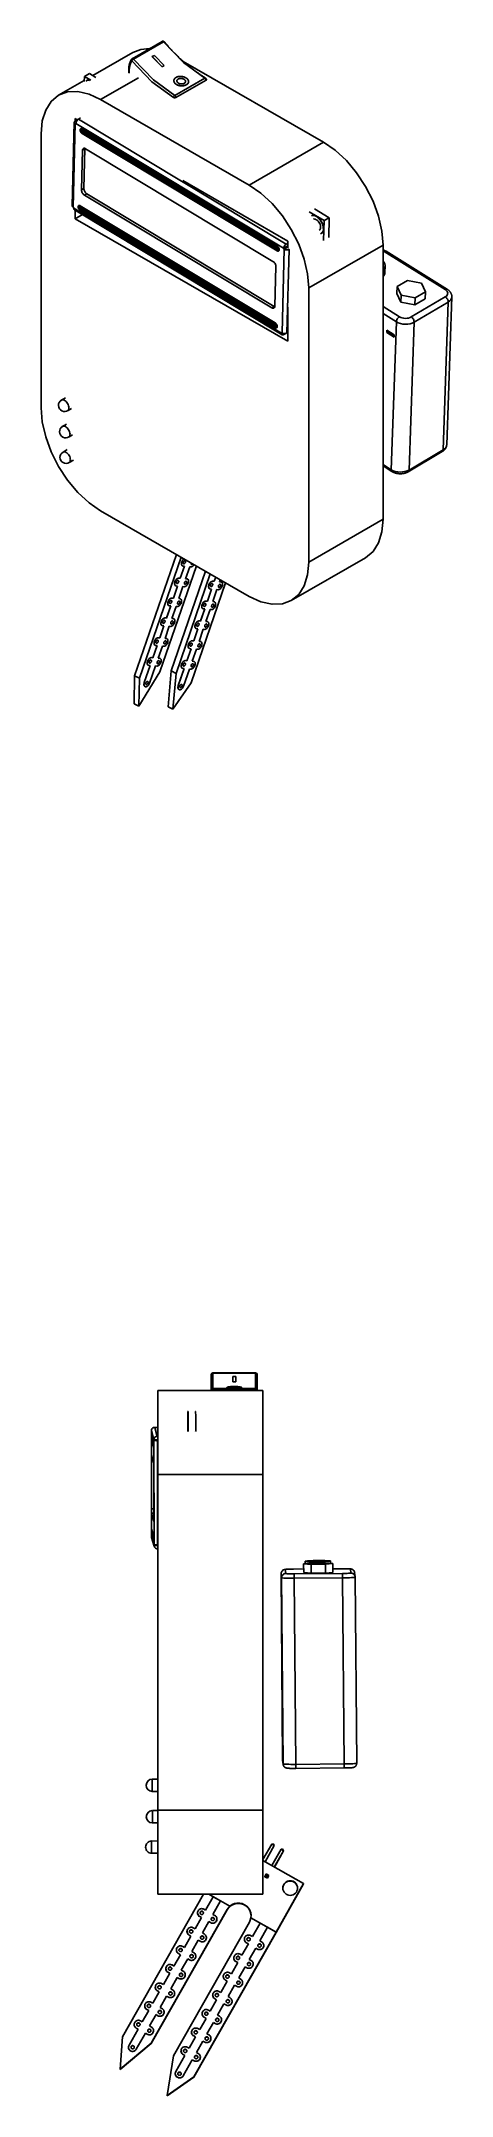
# Model space of a CAD drawing. Extents: x 2.75 to 8.34, y 2.35 to 7.17.
# Drawn here: x 7.381 to 8.343, y 2.351 to 7.169 of the extents above.
import ezdxf

# ---------------------------------------------------------------- set-up
doc = ezdxf.new("R2010")
doc.units = 0
doc.header["$LTSCALE"] = 0.5
doc.layers.add('TANGENT_LINES', color=7, linetype='CONTINUOUS')
doc.layers.add('VISIBLE', color=7, linetype='CONTINUOUS')

msp = doc.modelspace()

# ---------------------------------------------------------------- linework, layer by layer
at = {"layer": 'TANGENT_LINES'}
for p, q in [((7.5975, 7.1265), (7.668, 7.1672)), ((7.6091, 7.0832), (7.5206, 7.0322)), ((7.5876, 7.0937), (7.5876, 7.0998)), ((7.6913, 7.0367), (7.6913, 7.0358)), ((7.7646, 7.0822), (7.6941, 7.0415)), ((7.6968, 7.0367), (7.7673, 7.0774)), ((7.6968, 7.0358), (7.6968, 7.0367)), ((7.7673, 7.0774), (7.7673, 7.0765)), ((7.4614, 6.9755), (7.4563, 6.7795)), ((7.9491, 6.6832), (7.4628, 6.9762)), ((7.4685, 6.9858), (7.9548, 6.6928)), ((7.9336, 6.6773), (7.4775, 6.9521)), ((7.4778, 6.9632), (7.9339, 6.6883)), ((7.479, 6.9545), (7.4796, 6.9549)), ((7.479, 6.9545), (7.935, 6.6797)), ((7.9357, 6.6801), (7.4796, 6.9549)), ((7.9372, 6.6825), (7.4811, 6.9573)), ((7.4783, 6.9131), (7.4838, 6.9164)), ((7.8686, 6.8313), (8.0426, 6.9317)), ((7.4759, 6.8199), (7.4814, 6.8231)), ((7.4827, 6.8077), (7.4882, 6.811)), ((7.4577, 6.7771), (7.9439, 6.484)), ((7.9289, 6.4971), (7.4729, 6.7719)), ((7.4731, 6.783), (7.9292, 6.5081)), ((7.4743, 6.7743), (7.475, 6.7747)), ((7.4743, 6.7743), (7.9304, 6.4995)), ((7.475, 6.7747), (7.9311, 6.4999)), ((7.9325, 6.5023), (7.4764, 6.7771)), ((7.9357, 6.6801), (7.935, 6.6797)), ((7.9372, 6.6825), (7.9379, 6.6822)), ((7.9454, 6.4848), (7.9505, 6.6808)), ((7.9616, 6.6806), (7.9565, 6.4846)), ((8.1818, 6.6907), (8.0078, 6.5902)), ((8.184, 6.6757), (8.1818, 6.6769)), ((8.3274, 6.5862), (8.184, 6.6757)), ((8.2479, 6.5221), (8.3275, 6.5693)), ((8.3342, 6.5571), (8.2546, 6.5099)), ((8.3342, 6.5571), (8.3222, 6.2104)), ((7.9268, 6.5467), (7.9212, 6.5435)), ((8.1818, 6.5465), (8.2201, 6.5226)), ((8.2129, 6.5107), (8.1818, 6.5301)), ((8.2129, 6.5107), (8.2008, 6.164)), ((8.2546, 6.5099), (8.2426, 6.1632)), ((7.9311, 6.4999), (7.9304, 6.4995)), ((7.9325, 6.5023), (7.9332, 6.502)), ((8.1818, 6.1759), (8.2008, 6.164)), ((8.2426, 6.1632), (8.3222, 6.2104)), ((8.0078, 5.9473), (8.1818, 6.0477)), ((7.7039, 5.9097), (7.7038, 5.9097)), ((7.7225, 5.908), (7.7225, 5.908)), ((7.7835, 5.9026), (7.7834, 5.9026)), ((7.8022, 5.9009), (7.8021, 5.9009)), ((7.6879, 5.8631), (7.6878, 5.8631)), ((7.7065, 5.8614), (7.7065, 5.8615)), ((7.7675, 5.856), (7.7674, 5.856)), ((7.7862, 5.8543), (7.7861, 5.8544)), ((7.6719, 5.8165), (7.6718, 5.8165)), ((7.6905, 5.8148), (7.6904, 5.8149)), ((7.7515, 5.8094), (7.7514, 5.8095)), ((7.7701, 5.8078), (7.7701, 5.8078)), ((7.6558, 5.7699), (7.6558, 5.77)), ((7.6745, 5.7683), (7.6744, 5.7683)), ((7.7355, 5.7628), (7.7354, 5.7629)), ((7.7541, 5.7612), (7.7541, 5.7612)), ((7.6398, 5.7233), (7.6398, 5.7234)), ((7.6585, 5.7217), (7.6584, 5.7217)), ((7.7195, 5.7163), (7.7194, 5.7163)), ((7.7381, 5.7146), (7.7381, 5.7146)), ((7.6228, 5.6647), (7.6229, 5.6646)), ((7.7024, 5.6576), (7.7025, 5.6575)), ((7.7796, 4.0058), (7.7835, 4.0058)), ((7.7835, 4.0455), (7.7835, 4.046)), ((7.7835, 4.0455), (7.8832, 4.0455)), ((7.7835, 4.0097), (7.7835, 4.0455)), ((7.8832, 4.0097), (7.7835, 4.0097)), ((7.7835, 4.0058), (7.7835, 4.0097)), ((7.7835, 4.0046), (7.7835, 4.0058)), ((7.7835, 4.0058), (7.8832, 4.0058)), ((7.8832, 4.0455), (7.8832, 4.046)), ((7.8832, 4.0455), (7.8832, 4.0097)), ((7.8832, 4.0058), (7.8832, 4.0097)), ((7.8832, 4.0058), (7.8832, 4.0046)), ((7.8832, 4.0058), (7.8871, 4.0058)), ((7.6454, 3.8893), (7.6395, 3.9103)), ((7.6398, 3.9042), (7.6397, 3.9047)), ((7.6397, 3.9047), (7.6453, 3.885)), ((7.6474, 3.9182), (7.6533, 3.8972)), ((7.6453, 3.8713), (7.6397, 3.8909)), ((7.6417, 3.8929), (7.6426, 3.8929)), ((7.6417, 3.8929), (7.6453, 3.88)), ((7.6429, 3.8929), (7.6426, 3.8929)), ((7.6453, 3.8836), (7.6426, 3.8929)), ((7.6458, 3.6433), (7.6455, 3.8873)), ((7.6534, 3.887), (7.6537, 3.6431)), ((7.6398, 3.8436), (7.6426, 3.8437)), ((7.9006, 3.8078), (7.6546, 3.8078)), ((7.6399, 3.7276), (7.6454, 3.7276)), ((7.64, 3.7174), (7.6455, 3.7174)), ((7.6398, 3.6624), (7.6458, 3.6414)), ((7.64, 3.68), (7.64, 3.6804)), ((7.64, 3.6799), (7.64, 3.6804)), ((7.64, 3.6804), (7.6455, 3.6607)), ((7.6456, 3.647), (7.64, 3.6666)), ((7.642, 3.6686), (7.6429, 3.6686)), ((7.642, 3.6686), (7.6456, 3.6557)), ((7.6432, 3.6686), (7.6429, 3.6686)), ((7.6429, 3.6686), (7.6456, 3.6593)), ((7.9443, 3.5656), (7.9431, 3.575)), ((7.9529, 3.585), (7.9541, 3.5755)), ((7.996, 3.5862), (7.9725, 3.586)), ((7.9739, 3.5748), (8.0871, 3.5757)), ((8.0856, 3.5869), (8.0642, 3.5868)), ((8.1067, 3.5767), (8.1054, 3.5862)), ((7.9443, 3.5656), (7.9477, 3.1291)), ((8.0872, 3.5654), (7.974, 3.5645)), ((7.974, 3.5645), (7.9774, 3.128)), ((8.0872, 3.5654), (8.0906, 3.1289)), ((7.9465, 3.1385), (7.9477, 3.1291)), ((7.9465, 3.1385), (7.9466, 3.1373)), ((7.9774, 3.128), (8.0906, 3.1289)), ((7.6546, 3.0204), (7.9006, 3.0204)), ((7.7525, 2.7713), (7.7525, 2.7713)), ((7.7782, 2.7568), (7.7782, 2.7568)), ((7.8166, 2.7876), (7.8166, 2.7869)), ((7.7278, 2.7277), (7.7278, 2.7277)), ((7.7535, 2.7132), (7.7535, 2.7132)), ((7.8621, 2.7093), (7.8621, 2.7093)), ((7.703, 2.6841), (7.703, 2.6841)), ((7.7287, 2.6695), (7.7287, 2.6695)), ((7.8374, 2.6657), (7.8374, 2.6657)), ((7.8631, 2.6512), (7.8631, 2.6512)), ((7.8878, 2.6948), (7.8878, 2.6948)), ((7.6783, 2.6404), (7.6783, 2.6404)), ((7.704, 2.6259), (7.704, 2.6259)), ((7.8127, 2.6221), (7.8127, 2.6221)), ((7.8384, 2.6075), (7.8384, 2.6075)), ((7.6536, 2.5968), (7.6536, 2.5968)), ((7.6793, 2.5823), (7.6793, 2.5823)), ((7.7879, 2.5784), (7.7879, 2.5784)), ((7.8136, 2.5639), (7.8136, 2.5639)), ((7.6041, 2.5096), (7.6041, 2.5095)), ((7.6288, 2.5532), (7.6288, 2.5532)), ((7.6545, 2.5387), (7.6545, 2.5386)), ((7.7632, 2.5348), (7.7632, 2.5348)), ((7.7889, 2.5203), (7.7889, 2.5203)), ((7.6042, 2.4598), (7.6042, 2.4598)), ((7.6298, 2.495), (7.6298, 2.495)), ((7.7385, 2.4912), (7.7385, 2.4912)), ((7.7642, 2.4766), (7.7642, 2.4766)), ((7.7137, 2.4475), (7.7137, 2.4475)), ((7.7394, 2.433), (7.7394, 2.433)), ((7.7138, 2.3978), (7.7138, 2.3978))]:
    msp.add_line(p, q, dxfattribs=at)
for points in [[(7.668, 7.1672), (7.6676, 7.1677), (7.6671, 7.1681), (7.6666, 7.1684), (7.6661, 7.1686), (7.6656, 7.1687), (7.6651, 7.1687), (7.6647, 7.1685)], [(7.668, 7.1672), (7.6685, 7.1675), (7.6689, 7.1676), (7.6693, 7.1677), (7.6695, 7.1677), (7.6697, 7.1677)], [(7.668, 7.1672), (7.7148, 7.1188), (7.7646, 7.0822)], [(7.5864, 7.1014), (7.5865, 7.101), (7.5867, 7.1005), (7.5871, 7.1001), (7.5876, 7.0998)], [(7.5876, 7.0998), (7.5882, 7.1086), (7.5902, 7.1163), (7.5934, 7.1229)], [(7.5929, 7.1266), (7.5927, 7.1261), (7.5925, 7.1254), (7.5926, 7.1248), (7.5927, 7.1241), (7.593, 7.1235), (7.5934, 7.1229)], [(7.5975, 7.1265), (7.597, 7.1261), (7.5964, 7.1257), (7.5958, 7.1253), (7.5952, 7.1248), (7.5946, 7.1243), (7.5942, 7.1238), (7.5938, 7.1233), (7.5934, 7.1229)], [(7.5934, 7.1229), (7.6408, 7.0738), (7.6913, 7.0367)], [(7.5975, 7.1265), (7.5971, 7.127), (7.5966, 7.1274), (7.5961, 7.1277), (7.5956, 7.1279), (7.5951, 7.128), (7.5946, 7.128), (7.5943, 7.1278)], [(7.6941, 7.0415), (7.6443, 7.0781), (7.5975, 7.1265)], [(7.6913, 7.0367), (7.6914, 7.0374), (7.6915, 7.0381), (7.6918, 7.0388), (7.6921, 7.0395), (7.6925, 7.0401), (7.693, 7.0407), (7.6936, 7.0411), (7.6941, 7.0415)], [(7.6913, 7.0367), (7.6919, 7.0365), (7.6926, 7.0363), (7.6933, 7.0361), (7.6941, 7.0361), (7.6948, 7.0361), (7.6955, 7.0363), (7.6962, 7.0365), (7.6968, 7.0367)], [(7.6968, 7.0367), (7.6968, 7.0374), (7.6966, 7.0381), (7.6964, 7.0388), (7.696, 7.0394), (7.6956, 7.0401), (7.6951, 7.0407), (7.6946, 7.0411), (7.6941, 7.0415)], [(7.7665, 7.0824), (7.7661, 7.0826), (7.7656, 7.0826), (7.7651, 7.0825), (7.7646, 7.0822)], [(7.7673, 7.0774), (7.7673, 7.0781), (7.7671, 7.0788), (7.7668, 7.0795), (7.7665, 7.0801), (7.7661, 7.0808), (7.7656, 7.0813), (7.7651, 7.0818), (7.7646, 7.0822)], [(7.7673, 7.0774), (7.7678, 7.0778), (7.7682, 7.0782), (7.7684, 7.0786), (7.7684, 7.079)], [(7.4775, 6.9521), (7.4774, 6.9523), (7.4772, 6.9524), (7.477, 6.9525), (7.4768, 6.9527), (7.4766, 6.9528), (7.4765, 6.953), (7.4763, 6.9531), (7.4761, 6.9533), (7.4759, 6.9534), (7.4758, 6.9536), (7.4756, 6.9537), (7.4755, 6.9539), (7.4753, 6.9541), (7.4751, 6.9543), (7.475, 6.9545), (7.4749, 6.9547), (7.4747, 6.9549), (7.4746, 6.9551), (7.4745, 6.9553), (7.4743, 6.9555), (7.4742, 6.9557), (7.4741, 6.9559), (7.474, 6.9561), (7.4739, 6.9563), (7.4738, 6.9565), (7.4737, 6.9567), (7.4736, 6.957), (7.4735, 6.9572), (7.4734, 6.9574), (7.4733, 6.9576), (7.4732, 6.9579), (7.4731, 6.9581), (7.4731, 6.9583), (7.473, 6.9585), (7.473, 6.9588), (7.4729, 6.959), (7.4729, 6.9592), (7.4728, 6.9594), (7.4728, 6.9597), (7.4728, 6.9599), (7.4728, 6.9601), (7.4728, 6.9603), (7.4728, 6.9605), (7.4728, 6.9608), (7.4728, 6.961), (7.4728, 6.9612), (7.4728, 6.9614), (7.4729, 6.9616), (7.4729, 6.9618), (7.473, 6.962), (7.473, 6.9622), (7.4731, 6.9624), (7.4732, 6.9625), (7.4733, 6.9627), (7.4734, 6.9629), (7.4735, 6.963), (7.4736, 6.9632), (7.4738, 6.9633), (7.4739, 6.9634), (7.4741, 6.9635), (7.4742, 6.9636), (7.4744, 6.9637), (7.4746, 6.9638), (7.4747, 6.9638), (7.4749, 6.9639), (7.4751, 6.9639), (7.4753, 6.9639), (7.4755, 6.9639), (7.4757, 6.9639), (7.4759, 6.9639), (7.4761, 6.9639), (7.4763, 6.9638), (7.4765, 6.9638), (7.4767, 6.9637), (7.4769, 6.9636), (7.477, 6.9636), (7.4772, 6.9635), (7.4774, 6.9634), (7.4776, 6.9633), (7.4778, 6.9632)], [(7.479, 6.9545), (7.4788, 6.9546), (7.4787, 6.9547), (7.4786, 6.9548), (7.4785, 6.9549), (7.4783, 6.955), (7.4782, 6.9551), (7.4781, 6.9552), (7.478, 6.9553), (7.4779, 6.9554), (7.4778, 6.9555), (7.4776, 6.9556), (7.4775, 6.9557), (7.4774, 6.9559), (7.4773, 6.956), (7.4772, 6.9561), (7.4771, 6.9562), (7.477, 6.9564), (7.4769, 6.9565), (7.4768, 6.9566), (7.4767, 6.9568), (7.4767, 6.9569), (7.4766, 6.9571), (7.4765, 6.9572), (7.4764, 6.9573), (7.4763, 6.9575), (7.4763, 6.9576), (7.4762, 6.9578), (7.4761, 6.9579), (7.4761, 6.9581), (7.476, 6.9582), (7.4759, 6.9584), (7.4759, 6.9585), (7.4758, 6.9587), (7.4758, 6.9588), (7.4758, 6.959), (7.4757, 6.9592), (7.4757, 6.9593), (7.4757, 6.9595), (7.4756, 6.9596), (7.4756, 6.9598), (7.4756, 6.9599), (7.4756, 6.9601), (7.4756, 6.9602), (7.4756, 6.9604), (7.4756, 6.9605), (7.4756, 6.9607), (7.4756, 6.9608), (7.4756, 6.961), (7.4756, 6.9611), (7.4756, 6.9613), (7.4757, 6.9614), (7.4757, 6.9615), (7.4757, 6.9617), (7.4758, 6.9618), (7.4758, 6.9619), (7.4759, 6.962), (7.476, 6.9621), (7.476, 6.9622), (7.4761, 6.9623), (7.4762, 6.9624), (7.4763, 6.9625), (7.4764, 6.9625), (7.4765, 6.9626), (7.4766, 6.9627)], [(7.4796, 6.9549), (7.4795, 6.955), (7.4794, 6.9551), (7.4793, 6.9552), (7.4792, 6.9553), (7.479, 6.9554), (7.4789, 6.9555), (7.4788, 6.9556), (7.4787, 6.9557), (7.4786, 6.9558), (7.4784, 6.9559), (7.4783, 6.956), (7.4782, 6.9561), (7.4781, 6.9563), (7.478, 6.9564), (7.4779, 6.9565), (7.4778, 6.9566), (7.4777, 6.9568), (7.4776, 6.9569), (7.4775, 6.957), (7.4774, 6.9572), (7.4773, 6.9573), (7.4773, 6.9575), (7.4772, 6.9576), (7.4771, 6.9578), (7.477, 6.9579), (7.477, 6.958), (7.4769, 6.9582), (7.4768, 6.9583), (7.4768, 6.9585), (7.4767, 6.9586), (7.4766, 6.9588), (7.4766, 6.959), (7.4765, 6.9591), (7.4765, 6.9593), (7.4764, 6.9594), (7.4764, 6.9596), (7.4764, 6.9597), (7.4763, 6.9599), (7.4763, 6.96), (7.4763, 6.9602), (7.4763, 6.9603), (7.4763, 6.9605), (7.4762, 6.9606), (7.4762, 6.9608), (7.4762, 6.9609), (7.4762, 6.9611), (7.4763, 6.9612), (7.4763, 6.9614), (7.4763, 6.9615), (7.4763, 6.9617), (7.4763, 6.9618), (7.4764, 6.9619), (7.4764, 6.9621), (7.4765, 6.9622), (7.4765, 6.9623), (7.4766, 6.9624), (7.4767, 6.9625), (7.4767, 6.9626), (7.4768, 6.9627), (7.4769, 6.9628), (7.477, 6.9629), (7.4771, 6.963), (7.4772, 6.963), (7.4773, 6.9631)], [(7.4775, 6.9521), (7.4775, 6.9522), (7.4776, 6.9522), (7.4776, 6.9523), (7.4776, 6.9524), (7.4776, 6.9524), (7.4776, 6.9525), (7.4776, 6.9525), (7.4776, 6.9526), (7.4776, 6.9526), (7.4776, 6.9527), (7.4776, 6.9528), (7.4777, 6.9528), (7.4777, 6.9529), (7.4777, 6.9529), (7.4777, 6.953), (7.4777, 6.953), (7.4778, 6.9531), (7.4778, 6.9532), (7.4778, 6.9532), (7.4779, 6.9533), (7.4779, 6.9533), (7.4779, 6.9534), (7.4779, 6.9534), (7.478, 6.9535), (7.478, 6.9535), (7.478, 6.9536), (7.4781, 6.9536), (7.4781, 6.9537), (7.4781, 6.9537), (7.4782, 6.9538), (7.4782, 6.9538), (7.4783, 6.9539), (7.4783, 6.9539), (7.4783, 6.954), (7.4784, 6.954), (7.4784, 6.9541), (7.4785, 6.9541), (7.4785, 6.9542), (7.4785, 6.9542), (7.4786, 6.9542), (7.4786, 6.9543), (7.4787, 6.9543), (7.4787, 6.9543), (7.4788, 6.9544), (7.4788, 6.9544), (7.4789, 6.9545), (7.4789, 6.9545), (7.479, 6.9545)], [(7.4782, 6.9623), (7.4782, 6.9623), (7.4781, 6.9624), (7.4781, 6.9624), (7.4781, 6.9624), (7.4781, 6.9624), (7.4781, 6.9624), (7.478, 6.9625), (7.478, 6.9625), (7.478, 6.9625), (7.478, 6.9625), (7.478, 6.9625), (7.478, 6.9626), (7.4779, 6.9626), (7.4779, 6.9626), (7.4779, 6.9626), (7.4779, 6.9627), (7.4779, 6.9627), (7.4779, 6.9627), (7.4779, 6.9628), (7.4779, 6.9628), (7.4779, 6.9628), (7.4779, 6.9629), (7.4779, 6.9629), (7.4778, 6.9629), (7.4778, 6.963), (7.4778, 6.963), (7.4778, 6.963), (7.4778, 6.9631), (7.4778, 6.9631), (7.4778, 6.9631), (7.4778, 6.9632), (7.4778, 6.9632)], [(7.4792, 6.9617), (7.4792, 6.9616), (7.4791, 6.9616), (7.4791, 6.9615), (7.4791, 6.9614), (7.4791, 6.9613), (7.4791, 6.9613), (7.4791, 6.9612), (7.479, 6.9611), (7.479, 6.961), (7.479, 6.9609), (7.479, 6.9609), (7.479, 6.9608), (7.479, 6.9607), (7.479, 6.9606), (7.479, 6.9605), (7.4791, 6.9604), (7.4791, 6.9603), (7.4791, 6.9602), (7.4791, 6.9601), (7.4791, 6.96), (7.4792, 6.96), (7.4792, 6.9599), (7.4792, 6.9598), (7.4793, 6.9597), (7.4793, 6.9596), (7.4793, 6.9595), (7.4794, 6.9594), (7.4794, 6.9593), (7.4794, 6.9592), (7.4795, 6.9592), (7.4795, 6.9591), (7.4796, 6.959), (7.4796, 6.9589), (7.4797, 6.9588), (7.4797, 6.9587), (7.4798, 6.9586), (7.4798, 6.9586), (7.4799, 6.9585), (7.4799, 6.9584), (7.48, 6.9583), (7.48, 6.9582), (7.4801, 6.9582), (7.4802, 6.9581), (7.4802, 6.958), (7.4803, 6.958), (7.4804, 6.9579), (7.4804, 6.9578), (7.4805, 6.9578), (7.4806, 6.9577), (7.4806, 6.9577), (7.4807, 6.9576), (7.4808, 6.9575), (7.4809, 6.9575), (7.4809, 6.9574), (7.481, 6.9574), (7.4811, 6.9573)], [(7.4811, 6.9573), (7.4811, 6.9573), (7.4811, 6.9572), (7.481, 6.9572), (7.481, 6.9571), (7.481, 6.957), (7.481, 6.957), (7.481, 6.9569), (7.481, 6.9569), (7.481, 6.9568), (7.481, 6.9567), (7.481, 6.9567), (7.4809, 6.9566), (7.4809, 6.9566), (7.4809, 6.9565), (7.4809, 6.9565), (7.4809, 6.9564), (7.4808, 6.9564), (7.4808, 6.9563), (7.4808, 6.9562), (7.4808, 6.9562), (7.4807, 6.9561), (7.4807, 6.9561), (7.4807, 6.956), (7.4806, 6.956), (7.4806, 6.9559), (7.4806, 6.9559), (7.4805, 6.9558), (7.4805, 6.9558), (7.4805, 6.9557), (7.4804, 6.9557), (7.4804, 6.9556), (7.4804, 6.9556), (7.4803, 6.9555), (7.4803, 6.9555), (7.4802, 6.9554), (7.4802, 6.9554), (7.4801, 6.9553), (7.4801, 6.9553), (7.4801, 6.9552), (7.48, 6.9552), (7.48, 6.9552), (7.4799, 6.9551), (7.4799, 6.9551), (7.4798, 6.9551), (7.4798, 6.955), (7.4797, 6.955), (7.4797, 6.955), (7.4796, 6.9549)], [(7.4729, 6.7719), (7.4727, 6.7721), (7.4725, 6.7722), (7.4723, 6.7723), (7.4721, 6.7725), (7.472, 6.7726), (7.4718, 6.7728), (7.4716, 6.7729), (7.4714, 6.7731), (7.4713, 6.7732), (7.4711, 6.7734), (7.4709, 6.7735), (7.4708, 6.7737), (7.4706, 6.7739), (7.4705, 6.7741), (7.4703, 6.7743), (7.4702, 6.7745), (7.47, 6.7747), (7.4699, 6.7749), (7.4698, 6.7751), (7.4696, 6.7753), (7.4695, 6.7755), (7.4694, 6.7757), (7.4693, 6.7759), (7.4692, 6.7761), (7.4691, 6.7763), (7.469, 6.7765), (7.4689, 6.7768), (7.4688, 6.777), (7.4687, 6.7772), (7.4686, 6.7774), (7.4685, 6.7777), (7.4685, 6.7779), (7.4684, 6.7781), (7.4683, 6.7783), (7.4683, 6.7785), (7.4682, 6.7788), (7.4682, 6.779), (7.4682, 6.7792), (7.4681, 6.7794), (7.4681, 6.7797), (7.4681, 6.7799), (7.4681, 6.7801), (7.4681, 6.7803), (7.4681, 6.7805), (7.4681, 6.7808), (7.4681, 6.781), (7.4682, 6.7812), (7.4682, 6.7814), (7.4682, 6.7816), (7.4683, 6.7818), (7.4684, 6.782), (7.4684, 6.7822), (7.4685, 6.7823), (7.4686, 6.7825), (7.4687, 6.7827), (7.4688, 6.7828), (7.469, 6.783), (7.4691, 6.7831), (7.4692, 6.7832), (7.4694, 6.7833), (7.4695, 6.7834), (7.4697, 6.7835), (7.4699, 6.7836), (7.4701, 6.7836), (7.4702, 6.7837), (7.4704, 6.7837), (7.4706, 6.7837), (7.4708, 6.7837), (7.471, 6.7837), (7.4712, 6.7837), (7.4714, 6.7837), (7.4716, 6.7836), (7.4718, 6.7836), (7.472, 6.7835), (7.4722, 6.7834), (7.4724, 6.7834), (7.4726, 6.7833), (7.4728, 6.7832), (7.473, 6.7831), (7.4731, 6.783)], [(7.4743, 6.7743), (7.4742, 6.7744), (7.474, 6.7745), (7.4739, 6.7746), (7.4738, 6.7747), (7.4737, 6.7748), (7.4735, 6.7749), (7.4734, 6.775), (7.4733, 6.7751), (7.4732, 6.7752), (7.4731, 6.7753), (7.473, 6.7754), (7.4729, 6.7755), (7.4727, 6.7756), (7.4726, 6.7758), (7.4725, 6.7759), (7.4724, 6.776), (7.4723, 6.7762), (7.4722, 6.7763), (7.4722, 6.7764), (7.4721, 6.7766), (7.472, 6.7767), (7.4719, 6.7769), (7.4718, 6.777), (7.4717, 6.7771), (7.4717, 6.7773), (7.4716, 6.7774), (7.4715, 6.7776), (7.4715, 6.7777), (7.4714, 6.7779), (7.4713, 6.778), (7.4713, 6.7782), (7.4712, 6.7783), (7.4712, 6.7785), (7.4711, 6.7786), (7.4711, 6.7788), (7.471, 6.779), (7.471, 6.7791), (7.471, 6.7793), (7.4709, 6.7794), (7.4709, 6.7796), (7.4709, 6.7797), (7.4709, 6.7799), (7.4709, 6.78), (7.4709, 6.7802), (7.4709, 6.7803), (7.4709, 6.7805), (7.4709, 6.7806), (7.4709, 6.7808), (7.4709, 6.7809), (7.4709, 6.7811), (7.471, 6.7812), (7.471, 6.7813), (7.4711, 6.7815), (7.4711, 6.7816), (7.4712, 6.7817), (7.4712, 6.7818), (7.4713, 6.7819), (7.4714, 6.782), (7.4714, 6.7821), (7.4715, 6.7822), (7.4716, 6.7823), (7.4717, 6.7823), (7.4718, 6.7824), (7.4719, 6.7825)], [(7.475, 6.7747), (7.4748, 6.7748), (7.4747, 6.7749), (7.4746, 6.775), (7.4745, 6.7751), (7.4744, 6.7752), (7.4742, 6.7753), (7.4741, 6.7754), (7.474, 6.7755), (7.4739, 6.7756), (7.4738, 6.7757), (7.4737, 6.7758), (7.4735, 6.7759), (7.4734, 6.7761), (7.4733, 6.7762), (7.4732, 6.7763), (7.4731, 6.7764), (7.473, 6.7766), (7.4729, 6.7767), (7.4728, 6.7768), (7.4728, 6.777), (7.4727, 6.7771), (7.4726, 6.7773), (7.4725, 6.7774), (7.4724, 6.7776), (7.4723, 6.7777), (7.4723, 6.7778), (7.4722, 6.778), (7.4721, 6.7781), (7.4721, 6.7783), (7.472, 6.7784), (7.472, 6.7786), (7.4719, 6.7787), (7.4719, 6.7789), (7.4718, 6.7791), (7.4718, 6.7792), (7.4717, 6.7794), (7.4717, 6.7795), (7.4717, 6.7797), (7.4716, 6.7798), (7.4716, 6.78), (7.4716, 6.7801), (7.4716, 6.7803), (7.4716, 6.7804), (7.4716, 6.7806), (7.4716, 6.7807), (7.4716, 6.7809), (7.4716, 6.781), (7.4716, 6.7812), (7.4716, 6.7813), (7.4716, 6.7815), (7.4717, 6.7816), (7.4717, 6.7817), (7.4717, 6.7819), (7.4718, 6.782), (7.4718, 6.7821), (7.4719, 6.7822), (7.472, 6.7823), (7.4721, 6.7824), (7.4721, 6.7825), (7.4722, 6.7826), (7.4723, 6.7827), (7.4724, 6.7828), (7.4725, 6.7828), (7.4726, 6.7829)], [(7.4729, 6.7719), (7.4729, 6.772), (7.4729, 6.772), (7.4729, 6.7721), (7.4729, 6.7722), (7.4729, 6.7722), (7.4729, 6.7723), (7.4729, 6.7723), (7.4729, 6.7724), (7.4729, 6.7724), (7.473, 6.7725), (7.473, 6.7726), (7.473, 6.7726), (7.473, 6.7727), (7.473, 6.7727), (7.473, 6.7728), (7.4731, 6.7728), (7.4731, 6.7729), (7.4731, 6.773), (7.4731, 6.773), (7.4732, 6.7731), (7.4732, 6.7731), (7.4732, 6.7732), (7.4733, 6.7732), (7.4733, 6.7733), (7.4733, 6.7733), (7.4734, 6.7734), (7.4734, 6.7734), (7.4734, 6.7735), (7.4735, 6.7735), (7.4735, 6.7736), (7.4735, 6.7736), (7.4736, 6.7737), (7.4736, 6.7737), (7.4737, 6.7738), (7.4737, 6.7738), (7.4737, 6.7739), (7.4738, 6.7739), (7.4738, 6.774), (7.4739, 6.774), (7.4739, 6.774), (7.474, 6.7741), (7.474, 6.7741), (7.474, 6.7741), (7.4741, 6.7742), (7.4741, 6.7742), (7.4742, 6.7743), (7.4742, 6.7743), (7.4743, 6.7743)], [(7.4735, 6.7821), (7.4735, 6.7821), (7.4735, 6.7822), (7.4734, 6.7822), (7.4734, 6.7822), (7.4734, 6.7822), (7.4734, 6.7822), (7.4734, 6.7823), (7.4733, 6.7823), (7.4733, 6.7823), (7.4733, 6.7823), (7.4733, 6.7823), (7.4733, 6.7824), (7.4733, 6.7824), (7.4732, 6.7824), (7.4732, 6.7824), (7.4732, 6.7825), (7.4732, 6.7825), (7.4732, 6.7825), (7.4732, 6.7826), (7.4732, 6.7826), (7.4732, 6.7826), (7.4732, 6.7827), (7.4732, 6.7827), (7.4732, 6.7827), (7.4732, 6.7828), (7.4732, 6.7828), (7.4732, 6.7828), (7.4732, 6.7829), (7.4732, 6.7829), (7.4732, 6.7829), (7.4731, 6.783), (7.4731, 6.783)], [(7.4745, 6.7815), (7.4745, 6.7814), (7.4745, 6.7814), (7.4744, 6.7813), (7.4744, 6.7812), (7.4744, 6.7811), (7.4744, 6.7811), (7.4744, 6.781), (7.4744, 6.7809), (7.4744, 6.7808), (7.4743, 6.7807), (7.4743, 6.7807), (7.4743, 6.7806), (7.4744, 6.7805), (7.4744, 6.7804), (7.4744, 6.7803), (7.4744, 6.7802), (7.4744, 6.7801), (7.4744, 6.78), (7.4744, 6.7799), (7.4745, 6.7798), (7.4745, 6.7798), (7.4745, 6.7797), (7.4745, 6.7796), (7.4746, 6.7795), (7.4746, 6.7794), (7.4746, 6.7793), (7.4747, 6.7792), (7.4747, 6.7791), (7.4748, 6.779), (7.4748, 6.7789), (7.4748, 6.7789), (7.4749, 6.7788), (7.4749, 6.7787), (7.475, 6.7786), (7.475, 6.7785), (7.4751, 6.7784), (7.4751, 6.7784), (7.4752, 6.7783), (7.4752, 6.7782), (7.4753, 6.7781), (7.4754, 6.778), (7.4754, 6.778), (7.4755, 6.7779), (7.4755, 6.7778), (7.4756, 6.7778), (7.4757, 6.7777), (7.4757, 6.7776), (7.4758, 6.7776), (7.4759, 6.7775), (7.476, 6.7775), (7.476, 6.7774), (7.4761, 6.7773), (7.4762, 6.7773), (7.4762, 6.7772), (7.4763, 6.7772), (7.4764, 6.7771)], [(7.4764, 6.7771), (7.4764, 6.7771), (7.4764, 6.777), (7.4764, 6.7769), (7.4764, 6.7769), (7.4764, 6.7768), (7.4763, 6.7768), (7.4763, 6.7767), (7.4763, 6.7767), (7.4763, 6.7766), (7.4763, 6.7765), (7.4763, 6.7765), (7.4763, 6.7764), (7.4762, 6.7764), (7.4762, 6.7763), (7.4762, 6.7763), (7.4762, 6.7762), (7.4762, 6.7761), (7.4761, 6.7761), (7.4761, 6.776), (7.4761, 6.776), (7.476, 6.7759), (7.476, 6.7759), (7.476, 6.7758), (7.476, 6.7758), (7.4759, 6.7757), (7.4759, 6.7757), (7.4759, 6.7756), (7.4758, 6.7755), (7.4758, 6.7755), (7.4757, 6.7754), (7.4757, 6.7754), (7.4757, 6.7754), (7.4756, 6.7753), (7.4756, 6.7753), (7.4756, 6.7752), (7.4755, 6.7752), (7.4755, 6.7751), (7.4754, 6.7751), (7.4754, 6.775), (7.4753, 6.775), (7.4753, 6.775), (7.4752, 6.7749), (7.4752, 6.7749), (7.4752, 6.7749), (7.4751, 6.7748), (7.4751, 6.7748), (7.475, 6.7748), (7.475, 6.7747)], [(7.9339, 6.6883), (7.9341, 6.6882), (7.9343, 6.6881), (7.9345, 6.6879), (7.9346, 6.6878), (7.9348, 6.6877), (7.935, 6.6875), (7.9352, 6.6874), (7.9353, 6.6872), (7.9355, 6.6871), (7.9357, 6.6869), (7.9358, 6.6867), (7.936, 6.6866), (7.9362, 6.6864), (7.9363, 6.6862), (7.9365, 6.686), (7.9366, 6.6858), (7.9367, 6.6856), (7.9369, 6.6854), (7.937, 6.6852), (7.9371, 6.685), (7.9373, 6.6848), (7.9374, 6.6846), (7.9375, 6.6844), (7.9376, 6.6842), (7.9377, 6.6839), (7.9378, 6.6837), (7.9379, 6.6835), (7.938, 6.6833), (7.9381, 6.6831), (7.9382, 6.6828), (7.9382, 6.6826), (7.9383, 6.6824), (7.9384, 6.6822), (7.9384, 6.6819), (7.9385, 6.6817), (7.9385, 6.6815), (7.9386, 6.6813), (7.9386, 6.681), (7.9386, 6.6808), (7.9387, 6.6806), (7.9387, 6.6804), (7.9387, 6.6802), (7.9387, 6.6799), (7.9387, 6.6797), (7.9387, 6.6795), (7.9386, 6.6793), (7.9386, 6.6791), (7.9386, 6.6789), (7.9385, 6.6787), (7.9385, 6.6785), (7.9384, 6.6783), (7.9383, 6.6781), (7.9382, 6.6779), (7.9382, 6.6778), (7.938, 6.6776), (7.9379, 6.6775), (7.9378, 6.6773), (7.9377, 6.6772), (7.9375, 6.6771), (7.9374, 6.677), (7.9372, 6.6769), (7.9371, 6.6768), (7.9369, 6.6767), (7.9367, 6.6766), (7.9365, 6.6766), (7.9363, 6.6766), (7.9362, 6.6765), (7.936, 6.6765), (7.9358, 6.6765), (7.9356, 6.6766), (7.9354, 6.6766), (7.9352, 6.6766), (7.935, 6.6767), (7.9348, 6.6768), (7.9346, 6.6768), (7.9344, 6.6769), (7.9342, 6.677), (7.934, 6.6771), (7.9338, 6.6772), (7.9336, 6.6773)], [(7.935, 6.6797), (7.935, 6.6796), (7.935, 6.6796), (7.9349, 6.6796), (7.9349, 6.6795), (7.9348, 6.6795), (7.9348, 6.6795), (7.9347, 6.6794), (7.9347, 6.6794), (7.9346, 6.6794), (7.9346, 6.6793), (7.9345, 6.6793), (7.9345, 6.6792), (7.9345, 6.6792), (7.9344, 6.6791), (7.9344, 6.6791), (7.9343, 6.679), (7.9343, 6.679), (7.9343, 6.679), (7.9342, 6.6789), (7.9342, 6.6788), (7.9342, 6.6788), (7.9341, 6.6787), (7.9341, 6.6787), (7.9341, 6.6786), (7.934, 6.6786), (7.934, 6.6785), (7.934, 6.6785), (7.9339, 6.6784), (7.9339, 6.6784), (7.9339, 6.6783), (7.9339, 6.6783), (7.9338, 6.6782), (7.9338, 6.6781), (7.9338, 6.6781), (7.9338, 6.678), (7.9338, 6.678), (7.9337, 6.6779), (7.9337, 6.6779), (7.9337, 6.6778), (7.9337, 6.6777), (7.9337, 6.6777), (7.9337, 6.6776), (7.9337, 6.6776), (7.9337, 6.6775), (7.9336, 6.6775), (7.9336, 6.6774), (7.9336, 6.6773), (7.9336, 6.6773)], [(7.9339, 6.6883), (7.9339, 6.6883), (7.9339, 6.6883), (7.9339, 6.6882), (7.9339, 6.6882), (7.9339, 6.6882), (7.9339, 6.6881), (7.9339, 6.6881), (7.9339, 6.6881), (7.9339, 6.688), (7.9339, 6.688), (7.934, 6.688), (7.934, 6.6879), (7.934, 6.6879), (7.934, 6.6879), (7.934, 6.6879), (7.934, 6.6878), (7.934, 6.6878), (7.934, 6.6878), (7.934, 6.6878), (7.934, 6.6877), (7.9341, 6.6877), (7.9341, 6.6877), (7.9341, 6.6877), (7.9341, 6.6876), (7.9341, 6.6876), (7.9342, 6.6876), (7.9342, 6.6876), (7.9342, 6.6876), (7.9342, 6.6875), (7.9342, 6.6875), (7.9343, 6.6875), (7.9343, 6.6875)], [(7.9377, 6.6794), (7.9376, 6.6794), (7.9376, 6.6794), (7.9376, 6.6794), (7.9376, 6.6793), (7.9376, 6.6793), (7.9375, 6.6793), (7.9375, 6.6793), (7.9374, 6.6793), (7.9374, 6.6793), (7.9373, 6.6793), (7.9373, 6.6792), (7.9372, 6.6792), (7.9371, 6.6792), (7.937, 6.6792), (7.937, 6.6792), (7.9369, 6.6792), (7.9368, 6.6792), (7.9367, 6.6792), (7.9366, 6.6792), (7.9365, 6.6792), (7.9365, 6.6792), (7.9364, 6.6792), (7.9363, 6.6792), (7.9362, 6.6792), (7.9361, 6.6792), (7.9361, 6.6792), (7.936, 6.6792), (7.9359, 6.6793), (7.9358, 6.6793), (7.9358, 6.6793), (7.9357, 6.6793), (7.9356, 6.6794), (7.9355, 6.6794), (7.9355, 6.6794), (7.9354, 6.6795), (7.9353, 6.6795), (7.9353, 6.6796), (7.9352, 6.6796), (7.9351, 6.6796), (7.935, 6.6797)], [(7.9357, 6.6801), (7.9358, 6.6801), (7.9358, 6.6801), (7.9359, 6.6802), (7.9359, 6.6802), (7.936, 6.6803), (7.936, 6.6803), (7.9361, 6.6803), (7.9361, 6.6804), (7.9362, 6.6804), (7.9362, 6.6804), (7.9362, 6.6805), (7.9363, 6.6805), (7.9363, 6.6806), (7.9364, 6.6806), (7.9364, 6.6807), (7.9364, 6.6807), (7.9365, 6.6808), (7.9365, 6.6808), (7.9366, 6.6809), (7.9366, 6.6809), (7.9366, 6.681), (7.9367, 6.681), (7.9367, 6.6811), (7.9367, 6.6811), (7.9368, 6.6812), (7.9368, 6.6812), (7.9368, 6.6813), (7.9368, 6.6813), (7.9369, 6.6814), (7.9369, 6.6814), (7.9369, 6.6815), (7.937, 6.6816), (7.937, 6.6816), (7.937, 6.6817), (7.937, 6.6817), (7.937, 6.6818), (7.937, 6.6818), (7.9371, 6.6819), (7.9371, 6.682), (7.9371, 6.682), (7.9371, 6.6821), (7.9371, 6.6821), (7.9371, 6.6822), (7.9371, 6.6822), (7.9371, 6.6823), (7.9371, 6.6824), (7.9372, 6.6824), (7.9372, 6.6825)], [(7.9383, 6.6798), (7.9383, 6.6798), (7.9383, 6.6798), (7.9383, 6.6798), (7.9383, 6.6798), (7.9382, 6.6797), (7.9382, 6.6797), (7.9382, 6.6797), (7.9381, 6.6797), (7.9381, 6.6797), (7.938, 6.6797), (7.9379, 6.6797), (7.9379, 6.6796), (7.9378, 6.6796), (7.9377, 6.6796), (7.9376, 6.6796), (7.9376, 6.6796), (7.9375, 6.6796), (7.9374, 6.6796), (7.9373, 6.6796), (7.9372, 6.6796), (7.9371, 6.6796), (7.9371, 6.6796), (7.937, 6.6796), (7.9369, 6.6796), (7.9368, 6.6796), (7.9367, 6.6796), (7.9367, 6.6797), (7.9366, 6.6797), (7.9365, 6.6797), (7.9364, 6.6797), (7.9364, 6.6798), (7.9363, 6.6798), (7.9362, 6.6798), (7.9362, 6.6799), (7.9361, 6.6799), (7.936, 6.6799), (7.9359, 6.68), (7.9359, 6.68), (7.9358, 6.68), (7.9357, 6.6801)], [(8.1889, 6.6762), (8.1879, 6.6766), (8.1867, 6.6767), (8.1854, 6.6764), (8.184, 6.6757)], [(8.3323, 6.5868), (8.3313, 6.5872), (8.3301, 6.5872), (8.3287, 6.5869), (8.3274, 6.5862)], [(8.3275, 6.5693), (8.3299, 6.571), (8.3317, 6.5731), (8.3328, 6.5753), (8.3332, 6.5776), (8.3328, 6.58), (8.3317, 6.5822), (8.3298, 6.5844), (8.3274, 6.5862)], [(8.3342, 6.5571), (8.3341, 6.5587), (8.3338, 6.5604), (8.3332, 6.5622), (8.3324, 6.5639), (8.3313, 6.5655), (8.3302, 6.567), (8.3289, 6.5683), (8.3275, 6.5693)], [(8.3428, 6.5693), (8.3421, 6.5659), (8.3405, 6.5627), (8.3378, 6.5597), (8.3342, 6.5571)], [(7.9292, 6.5081), (7.9294, 6.508), (7.9296, 6.5079), (7.9298, 6.5077), (7.93, 6.5076), (7.9301, 6.5075), (7.9303, 6.5073), (7.9305, 6.5072), (7.9307, 6.507), (7.9308, 6.5069), (7.931, 6.5067), (7.9312, 6.5065), (7.9313, 6.5064), (7.9315, 6.5062), (7.9316, 6.506), (7.9318, 6.5058), (7.9319, 6.5056), (7.9321, 6.5054), (7.9322, 6.5052), (7.9323, 6.505), (7.9324, 6.5048), (7.9326, 6.5046), (7.9327, 6.5044), (7.9328, 6.5042), (7.9329, 6.504), (7.933, 6.5037), (7.9331, 6.5035), (7.9332, 6.5033), (7.9333, 6.5031), (7.9334, 6.5029), (7.9335, 6.5026), (7.9336, 6.5024), (7.9336, 6.5022), (7.9337, 6.502), (7.9338, 6.5017), (7.9338, 6.5015), (7.9339, 6.5013), (7.9339, 6.5011), (7.9339, 6.5008), (7.934, 6.5006), (7.934, 6.5004), (7.934, 6.5002), (7.934, 6.5), (7.934, 6.4997), (7.934, 6.4995), (7.934, 6.4993), (7.934, 6.4991), (7.9339, 6.4989), (7.9339, 6.4987), (7.9338, 6.4985), (7.9338, 6.4983), (7.9337, 6.4981), (7.9337, 6.4979), (7.9336, 6.4977), (7.9335, 6.4976), (7.9334, 6.4974), (7.9333, 6.4973), (7.9331, 6.4971), (7.933, 6.497), (7.9329, 6.4969), (7.9327, 6.4968), (7.9326, 6.4967), (7.9324, 6.4966), (7.9322, 6.4965), (7.932, 6.4964), (7.9319, 6.4964), (7.9317, 6.4964), (7.9315, 6.4963), (7.9313, 6.4963), (7.9311, 6.4963), (7.9309, 6.4964), (7.9307, 6.4964), (7.9305, 6.4964), (7.9303, 6.4965), (7.9301, 6.4966), (7.9299, 6.4966), (7.9297, 6.4967), (7.9295, 6.4968), (7.9293, 6.4969), (7.9291, 6.497), (7.9289, 6.4971)], [(7.9292, 6.5081), (7.9292, 6.5081), (7.9292, 6.5081), (7.9292, 6.508), (7.9292, 6.508), (7.9292, 6.508), (7.9293, 6.5079), (7.9293, 6.5079), (7.9293, 6.5079), (7.9293, 6.5078), (7.9293, 6.5078), (7.9293, 6.5078), (7.9293, 6.5077), (7.9293, 6.5077), (7.9293, 6.5077), (7.9293, 6.5077), (7.9293, 6.5076), (7.9293, 6.5076), (7.9293, 6.5076), (7.9294, 6.5075), (7.9294, 6.5075), (7.9294, 6.5075), (7.9294, 6.5075), (7.9294, 6.5075), (7.9294, 6.5074), (7.9295, 6.5074), (7.9295, 6.5074), (7.9295, 6.5074), (7.9295, 6.5073), (7.9295, 6.5073), (7.9296, 6.5073), (7.9296, 6.5073), (7.9296, 6.5073)], [(8.2201, 6.5226), (8.2187, 6.5216), (8.2174, 6.5204), (8.2162, 6.519), (8.2151, 6.5174), (8.2142, 6.5157), (8.2135, 6.514), (8.2131, 6.5123), (8.2129, 6.5107)], [(8.2546, 6.5099), (8.2502, 6.5077), (8.2451, 6.5062), (8.2396, 6.5053), (8.2338, 6.505), (8.2281, 6.5055), (8.2225, 6.5066), (8.2174, 6.5084), (8.2129, 6.5107)], [(8.2201, 6.5226), (8.2231, 6.521), (8.2265, 6.5199), (8.2302, 6.5191), (8.234, 6.5188), (8.2379, 6.519), (8.2416, 6.5196), (8.245, 6.5206), (8.2479, 6.5221)], [(8.2546, 6.5099), (8.2546, 6.5115), (8.2542, 6.5132), (8.2536, 6.515), (8.2528, 6.5167), (8.2518, 6.5183), (8.2506, 6.5198), (8.2493, 6.5211), (8.2479, 6.5221)], [(7.9304, 6.4995), (7.9303, 6.4994), (7.9303, 6.4994), (7.9302, 6.4994), (7.9302, 6.4993), (7.9301, 6.4993), (7.9301, 6.4993), (7.93, 6.4992), (7.93, 6.4992), (7.93, 6.4991), (7.9299, 6.4991), (7.9299, 6.4991), (7.9298, 6.499), (7.9298, 6.499), (7.9297, 6.4989), (7.9297, 6.4989), (7.9297, 6.4988), (7.9296, 6.4988), (7.9296, 6.4987), (7.9296, 6.4987), (7.9295, 6.4986), (7.9295, 6.4986), (7.9294, 6.4985), (7.9294, 6.4985), (7.9294, 6.4984), (7.9294, 6.4984), (7.9293, 6.4983), (7.9293, 6.4983), (7.9293, 6.4982), (7.9292, 6.4982), (7.9292, 6.4981), (7.9292, 6.498), (7.9292, 6.498), (7.9291, 6.4979), (7.9291, 6.4979), (7.9291, 6.4978), (7.9291, 6.4978), (7.9291, 6.4977), (7.929, 6.4976), (7.929, 6.4976), (7.929, 6.4975), (7.929, 6.4975), (7.929, 6.4974), (7.929, 6.4974), (7.929, 6.4973), (7.929, 6.4972), (7.929, 6.4972), (7.929, 6.4971), (7.9289, 6.4971)], [(7.933, 6.4992), (7.933, 6.4992), (7.933, 6.4992), (7.9329, 6.4992), (7.9329, 6.4991), (7.9329, 6.4991), (7.9328, 6.4991), (7.9328, 6.4991), (7.9328, 6.4991), (7.9327, 6.4991), (7.9326, 6.4991), (7.9326, 6.499), (7.9325, 6.499), (7.9324, 6.499), (7.9324, 6.499), (7.9323, 6.499), (7.9322, 6.499), (7.9321, 6.499), (7.932, 6.499), (7.9319, 6.499), (7.9319, 6.499), (7.9318, 6.499), (7.9317, 6.499), (7.9316, 6.499), (7.9315, 6.499), (7.9314, 6.499), (7.9314, 6.499), (7.9313, 6.499), (7.9312, 6.4991), (7.9311, 6.4991), (7.9311, 6.4991), (7.931, 6.4991), (7.9309, 6.4992), (7.9309, 6.4992), (7.9308, 6.4992), (7.9307, 6.4993), (7.9306, 6.4993), (7.9306, 6.4994), (7.9305, 6.4994), (7.9304, 6.4994), (7.9304, 6.4995)], [(7.9311, 6.4999), (7.9311, 6.4999), (7.9312, 6.4999), (7.9312, 6.5), (7.9312, 6.5), (7.9313, 6.5001), (7.9313, 6.5001), (7.9314, 6.5001), (7.9314, 6.5002), (7.9315, 6.5002), (7.9315, 6.5002), (7.9316, 6.5003), (7.9316, 6.5003), (7.9316, 6.5004), (7.9317, 6.5004), (7.9317, 6.5005), (7.9318, 6.5005), (7.9318, 6.5006), (7.9318, 6.5006), (7.9319, 6.5007), (7.9319, 6.5007), (7.9319, 6.5008), (7.932, 6.5008), (7.932, 6.5009), (7.932, 6.5009), (7.9321, 6.501), (7.9321, 6.501), (7.9321, 6.5011), (7.9322, 6.5011), (7.9322, 6.5012), (7.9322, 6.5012), (7.9322, 6.5013), (7.9323, 6.5014), (7.9323, 6.5014), (7.9323, 6.5015), (7.9323, 6.5015), (7.9324, 6.5016), (7.9324, 6.5016), (7.9324, 6.5017), (7.9324, 6.5018), (7.9324, 6.5018), (7.9324, 6.5019), (7.9324, 6.5019), (7.9324, 6.502), (7.9325, 6.502), (7.9325, 6.5021), (7.9325, 6.5022), (7.9325, 6.5022), (7.9325, 6.5023)], [(7.9337, 6.4996), (7.9336, 6.4996), (7.9336, 6.4996), (7.9336, 6.4996), (7.9336, 6.4996), (7.9336, 6.4995), (7.9335, 6.4995), (7.9335, 6.4995), (7.9334, 6.4995), (7.9334, 6.4995), (7.9333, 6.4995), (7.9333, 6.4995), (7.9332, 6.4994), (7.9331, 6.4994), (7.933, 6.4994), (7.933, 6.4994), (7.9329, 6.4994), (7.9328, 6.4994), (7.9327, 6.4994), (7.9326, 6.4994), (7.9325, 6.4994), (7.9325, 6.4994), (7.9324, 6.4994), (7.9323, 6.4994), (7.9322, 6.4994), (7.9321, 6.4994), (7.9321, 6.4994), (7.932, 6.4994), (7.9319, 6.4995), (7.9318, 6.4995), (7.9318, 6.4995), (7.9317, 6.4996), (7.9316, 6.4996), (7.9315, 6.4996), (7.9315, 6.4997), (7.9314, 6.4997), (7.9313, 6.4997), (7.9313, 6.4998), (7.9312, 6.4998), (7.9311, 6.4998), (7.9311, 6.4999)], [(8.3222, 6.2104), (8.3257, 6.213), (8.3284, 6.2159), (8.3301, 6.2191), (8.3307, 6.2225)], [(8.3202, 6.2063), (8.321, 6.207), (8.3216, 6.2079), (8.322, 6.2091), (8.3222, 6.2104)], [(8.2008, 6.164), (8.2009, 6.1626), (8.2012, 6.1614), (8.2018, 6.1604), (8.2026, 6.1597)], [(8.2008, 6.164), (8.2053, 6.1617), (8.2105, 6.1599), (8.216, 6.1588), (8.2218, 6.1583), (8.2275, 6.1586), (8.233, 6.1595), (8.2381, 6.161), (8.2426, 6.1632)], [(8.2406, 6.1591), (8.2414, 6.1598), (8.242, 6.1607), (8.2424, 6.1618), (8.2426, 6.1632)], [(7.7835, 4.0455), (7.7827, 4.0455), (7.782, 4.0453), (7.7813, 4.045), (7.7807, 4.0445), (7.7803, 4.044), (7.7799, 4.0434), (7.7797, 4.0428), (7.7796, 4.0421)], [(7.7796, 4.0058), (7.7797, 4.0066), (7.7799, 4.0073), (7.7803, 4.008), (7.7807, 4.0086), (7.7813, 4.0091), (7.782, 4.0094), (7.7827, 4.0097), (7.7835, 4.0097)], [(7.8832, 4.0455), (7.884, 4.0455), (7.8847, 4.0453), (7.8854, 4.045), (7.886, 4.0445), (7.8864, 4.044), (7.8868, 4.0434), (7.887, 4.0428), (7.8871, 4.0421)], [(7.8871, 4.0058), (7.887, 4.0066), (7.8868, 4.0073), (7.8864, 4.008), (7.886, 4.0086), (7.8854, 4.0091), (7.8847, 4.0094), (7.884, 4.0097), (7.8832, 4.0097)], [(7.6397, 3.8909), (7.6397, 3.891), (7.6397, 3.8911), (7.6397, 3.8911), (7.6397, 3.8912), (7.6397, 3.8913), (7.6398, 3.8913), (7.6398, 3.8914), (7.6398, 3.8915), (7.6398, 3.8915), (7.6398, 3.8916), (7.6398, 3.8916), (7.6398, 3.8917), (7.6399, 3.8918), (7.6399, 3.8918), (7.6399, 3.8919), (7.64, 3.8919), (7.64, 3.892), (7.64, 3.892), (7.6401, 3.8921), (7.6401, 3.8921), (7.6401, 3.8922), (7.6402, 3.8922), (7.6402, 3.8923), (7.6403, 3.8923), (7.6403, 3.8924), (7.6404, 3.8924), (7.6404, 3.8925), (7.6405, 3.8925), (7.6405, 3.8926), (7.6406, 3.8926), (7.6406, 3.8926), (7.6407, 3.8927), (7.6407, 3.8927), (7.6408, 3.8927), (7.6409, 3.8927), (7.6409, 3.8928), (7.641, 3.8928), (7.641, 3.8928), (7.6411, 3.8928), (7.6412, 3.8928), (7.6412, 3.8929), (7.6413, 3.8929), (7.6413, 3.8929), (7.6414, 3.8929), (7.6415, 3.8929), (7.6415, 3.8929), (7.6416, 3.8929), (7.6417, 3.8929)], [(7.6417, 3.8929), (7.6417, 3.893), (7.6417, 3.893), (7.6417, 3.8931), (7.6417, 3.8931), (7.6417, 3.8932), (7.6417, 3.8933), (7.6416, 3.8933), (7.6416, 3.8934), (7.6416, 3.8935), (7.6416, 3.8935), (7.6416, 3.8936), (7.6416, 3.8937), (7.6416, 3.8938), (7.6416, 3.8939), (7.6416, 3.894), (7.6416, 3.8941), (7.6416, 3.8942), (7.6416, 3.8943), (7.6416, 3.8944), (7.6416, 3.8945), (7.6416, 3.8946), (7.6416, 3.8947), (7.6416, 3.8948), (7.6416, 3.895), (7.6416, 3.8951), (7.6416, 3.8952), (7.6416, 3.8953), (7.6416, 3.8954), (7.6416, 3.8955), (7.6416, 3.8956), (7.6416, 3.8958), (7.6416, 3.8959), (7.6416, 3.896), (7.6416, 3.8961), (7.6416, 3.8962), (7.6416, 3.8963), (7.6416, 3.8964), (7.6416, 3.8965), (7.6416, 3.8966), (7.6416, 3.8967), (7.6416, 3.8969), (7.6416, 3.897), (7.6416, 3.8971), (7.6416, 3.8972), (7.6416, 3.8973), (7.6416, 3.8974), (7.6416, 3.8975), (7.6416, 3.8976)], [(7.6426, 3.8929), (7.6426, 3.8929), (7.6426, 3.893), (7.6426, 3.893), (7.6426, 3.893), (7.6426, 3.8931), (7.6426, 3.8931), (7.6426, 3.8931), (7.6426, 3.8932), (7.6426, 3.8932), (7.6426, 3.8932), (7.6426, 3.8932), (7.6426, 3.8933), (7.6426, 3.8933), (7.6426, 3.8933), (7.6426, 3.8934), (7.6426, 3.8934), (7.6426, 3.8934), (7.6426, 3.8935), (7.6426, 3.8935), (7.6426, 3.8935), (7.6426, 3.8936), (7.6426, 3.8936), (7.6426, 3.8936), (7.6426, 3.8937), (7.6426, 3.8937), (7.6426, 3.8938), (7.6426, 3.8938), (7.6426, 3.8938), (7.6426, 3.8939), (7.6426, 3.8939), (7.6426, 3.8939), (7.6426, 3.894)], [(7.6399, 3.6741), (7.6399, 3.6743), (7.6399, 3.6744), (7.6399, 3.6746), (7.6399, 3.6747), (7.6399, 3.6749), (7.6399, 3.675), (7.6399, 3.6752), (7.6399, 3.6754), (7.6399, 3.6755), (7.6399, 3.6757), (7.6399, 3.6758), (7.6399, 3.676), (7.6399, 3.6761), (7.6399, 3.6763), (7.6399, 3.6765), (7.6399, 3.6766), (7.6399, 3.6768), (7.6399, 3.6769), (7.6399, 3.6771), (7.6399, 3.6773), (7.6399, 3.6774), (7.6399, 3.6776), (7.6399, 3.6777), (7.6399, 3.6779), (7.6399, 3.678), (7.6399, 3.6782), (7.6399, 3.6783), (7.6399, 3.6785), (7.6399, 3.6786), (7.6399, 3.6787), (7.6399, 3.6789), (7.6399, 3.679), (7.6399, 3.6791), (7.6399, 3.6793), (7.6399, 3.6794), (7.6399, 3.6795), (7.6399, 3.6796), (7.6399, 3.6797), (7.6399, 3.6799), (7.64, 3.68)], [(7.64, 3.6666), (7.64, 3.6667), (7.64, 3.6668), (7.64, 3.6669), (7.64, 3.6669), (7.64, 3.667), (7.64, 3.6671), (7.64, 3.6672), (7.64, 3.6673), (7.64, 3.6674), (7.64, 3.6675), (7.64, 3.6676), (7.64, 3.6678), (7.64, 3.6679), (7.64, 3.668), (7.64, 3.6682), (7.64, 3.6683), (7.6399, 3.6684), (7.6399, 3.6686), (7.6399, 3.6687), (7.6399, 3.6689), (7.6399, 3.669), (7.6399, 3.6691), (7.6399, 3.6693), (7.6399, 3.6694), (7.6399, 3.6696), (7.6399, 3.6697), (7.6399, 3.6699), (7.6399, 3.67), (7.6399, 3.6702), (7.6399, 3.6704), (7.6399, 3.6705), (7.6399, 3.6707), (7.6399, 3.6709), (7.6399, 3.671), (7.6399, 3.6712), (7.6399, 3.6714), (7.6399, 3.6716), (7.6399, 3.6718), (7.6399, 3.672), (7.6399, 3.6722), (7.6399, 3.6724), (7.6399, 3.6726), (7.6399, 3.6727), (7.6399, 3.6729), (7.6399, 3.6731), (7.6399, 3.6732), (7.6399, 3.6734), (7.6399, 3.6735), (7.6399, 3.6736), (7.6399, 3.6737), (7.6399, 3.6738), (7.6399, 3.6739), (7.6399, 3.674), (7.6399, 3.674), (7.6399, 3.6741), (7.6399, 3.6741)], [(7.64, 3.6666), (7.64, 3.6667), (7.64, 3.6668), (7.64, 3.6668), (7.64, 3.6669), (7.64, 3.667), (7.64, 3.667), (7.6401, 3.6671), (7.6401, 3.6672), (7.6401, 3.6672), (7.6401, 3.6673), (7.6401, 3.6673), (7.6401, 3.6674), (7.6402, 3.6675), (7.6402, 3.6675), (7.6402, 3.6676), (7.6403, 3.6676), (7.6403, 3.6677), (7.6403, 3.6677), (7.6404, 3.6678), (7.6404, 3.6678), (7.6404, 3.6679), (7.6405, 3.6679), (7.6405, 3.668), (7.6406, 3.668), (7.6406, 3.6681), (7.6407, 3.6681), (7.6407, 3.6682), (7.6408, 3.6682), (7.6408, 3.6682), (7.6409, 3.6683), (7.6409, 3.6683), (7.641, 3.6684), (7.641, 3.6684), (7.6411, 3.6684), (7.6411, 3.6684), (7.6412, 3.6685), (7.6413, 3.6685), (7.6413, 3.6685), (7.6414, 3.6685), (7.6414, 3.6685), (7.6415, 3.6686), (7.6416, 3.6686), (7.6416, 3.6686), (7.6417, 3.6686), (7.6418, 3.6686), (7.6418, 3.6686), (7.6419, 3.6686), (7.642, 3.6686)], [(7.6429, 3.6686), (7.6429, 3.6686), (7.6429, 3.6687), (7.6429, 3.6687), (7.6429, 3.6687), (7.6429, 3.6688), (7.6429, 3.6688), (7.6429, 3.6688), (7.6429, 3.6688), (7.6429, 3.6689), (7.6429, 3.6689), (7.6429, 3.6689), (7.6429, 3.669), (7.6429, 3.669), (7.6429, 3.669), (7.6429, 3.6691), (7.6429, 3.6691), (7.6429, 3.6691), (7.6429, 3.6692), (7.6429, 3.6692), (7.6429, 3.6692), (7.6429, 3.6693), (7.6429, 3.6693), (7.6429, 3.6693), (7.6429, 3.6694), (7.6429, 3.6694), (7.6429, 3.6695), (7.6429, 3.6695), (7.6429, 3.6695), (7.6429, 3.6696), (7.6429, 3.6696), (7.6429, 3.6696), (7.6429, 3.6697)], [(7.9529, 3.585), (7.951, 3.5847), (7.9491, 3.5842), (7.9474, 3.5832), (7.946, 3.582), (7.9447, 3.5805), (7.9438, 3.5788), (7.9433, 3.577), (7.9431, 3.575)], [(7.9541, 3.5755), (7.9522, 3.5753), (7.9503, 3.5748), (7.9487, 3.5738), (7.9472, 3.5726), (7.946, 3.5711), (7.9451, 3.5694), (7.9445, 3.5675), (7.9443, 3.5656)], [(7.9725, 3.586), (7.9686, 3.586), (7.9649, 3.5859), (7.9615, 3.5858), (7.9586, 3.5856), (7.9561, 3.5855), (7.9543, 3.5853), (7.9532, 3.5851), (7.9529, 3.585)], [(7.9541, 3.5755), (7.9545, 3.5754), (7.9557, 3.5752), (7.9575, 3.575), (7.96, 3.5749), (7.963, 3.5748), (7.9664, 3.5748), (7.9701, 3.5748), (7.9739, 3.5748)], [(7.974, 3.5645), (7.974, 3.5664), (7.974, 3.5683), (7.974, 3.57), (7.974, 3.5716), (7.974, 3.5729), (7.9739, 3.5738), (7.9739, 3.5745), (7.9739, 3.5748)], [(8.1054, 3.5862), (8.105, 3.5863), (8.1039, 3.5865), (8.1021, 3.5867), (8.0996, 3.5868), (8.0966, 3.5869), (8.0932, 3.5869), (8.0895, 3.5869), (8.0856, 3.5869)], [(8.0871, 3.5757), (8.0909, 3.5757), (8.0946, 3.5758), (8.098, 3.5759), (8.101, 3.5761), (8.1034, 3.5762), (8.1052, 3.5764), (8.1063, 3.5766), (8.1067, 3.5767)], [(8.0872, 3.5654), (8.0872, 3.5673), (8.0872, 3.5692), (8.0872, 3.5709), (8.0872, 3.5725), (8.0871, 3.5738), (8.0871, 3.5747), (8.0871, 3.5754), (8.0871, 3.5757)], [(8.1166, 3.567), (8.116, 3.5667), (8.1144, 3.5665), (8.1117, 3.5662), (8.1081, 3.566), (8.1036, 3.5657), (8.0985, 3.5656), (8.093, 3.5655), (8.0872, 3.5654)], [(8.1153, 3.5776), (8.1148, 3.5796), (8.114, 3.5814), (8.1127, 3.583), (8.1112, 3.5844), (8.1094, 3.5854), (8.1075, 3.586), (8.1054, 3.5862)], [(8.1165, 3.5682), (8.116, 3.5702), (8.1152, 3.572), (8.1139, 3.5736), (8.1124, 3.575), (8.1106, 3.5759), (8.1087, 3.5766), (8.1067, 3.5767)], [(7.974, 3.5645), (7.9683, 3.5645), (7.9627, 3.5645), (7.9576, 3.5646), (7.9531, 3.5647), (7.9494, 3.5649), (7.9467, 3.5651), (7.9449, 3.5654), (7.9443, 3.5656)], [(7.9477, 3.1291), (7.9483, 3.1288), (7.95, 3.1286), (7.9528, 3.1284), (7.9565, 3.1282), (7.961, 3.1281), (7.9661, 3.128), (7.9717, 3.1279), (7.9774, 3.128)], [(7.9774, 3.1186), (7.9775, 3.1188), (7.9775, 3.1193), (7.9775, 3.1201), (7.9775, 3.1213), (7.9775, 3.1227), (7.9774, 3.1243), (7.9774, 3.1261), (7.9774, 3.128)], [(8.0906, 3.1289), (8.0964, 3.1289), (8.1019, 3.1291), (8.107, 3.1292), (8.1114, 3.1294), (8.1151, 3.1297), (8.1178, 3.1299), (8.1194, 3.1302), (8.12, 3.1305)], [(8.0906, 3.1195), (8.0906, 3.1197), (8.0906, 3.1202), (8.0906, 3.121), (8.0906, 3.1222), (8.0906, 3.1236), (8.0906, 3.1252), (8.0906, 3.127), (8.0906, 3.1289)]]:
    msp.add_lwpolyline(points, dxfattribs=at)
at = {"layer": 'VISIBLE'}
for p, q in [((7.5962, 7.1424), (7.5025, 7.0883)), ((7.6647, 7.1685), (7.5943, 7.1278)), ((7.6414, 7.1324), (7.6415, 7.1326)), ((7.6643, 7.1088), (7.6414, 7.1324)), ((7.6465, 7.1354), (7.6415, 7.1326)), ((7.6415, 7.1326), (7.6643, 7.1089)), ((7.6693, 7.1118), (7.6465, 7.1354)), ((7.4826, 7.0863), (7.4823, 7.0744)), ((7.4943, 7.0932), (7.4826, 7.0863)), ((7.4977, 7.0772), (7.4826, 7.0863)), ((7.5096, 7.084), (7.4943, 7.0932)), ((7.5864, 7.1014), (7.5864, 7.095)), ((7.6643, 7.1089), (7.6693, 7.1118)), ((7.6692, 7.1116), (7.6643, 7.1088)), ((7.6643, 7.1088), (7.6643, 7.1089)), ((7.6692, 7.1116), (7.6693, 7.1118)), ((7.7138, 7.1216), (8.0426, 6.9317)), ((7.4824, 7.0767), (7.4222, 7.042)), ((7.4876, 7.0763), (7.4869, 7.0759)), ((7.7684, 7.0781), (7.7684, 7.079)), ((7.4613, 6.9873), (7.4658, 6.9848)), ((7.4613, 6.9873), (7.4613, 6.9822)), ((7.4736, 6.9888), (7.4685, 6.9858)), ((7.5206, 7.0322), (7.8686, 6.8313)), ((7.3814, 6.3089), (7.3814, 6.9518)), ((7.459, 6.979), (7.454, 6.7829)), ((7.4664, 6.9851), (7.4613, 6.9821)), ((7.4614, 6.9755), (7.4629, 6.9764)), ((7.4628, 6.9762), (7.4614, 6.9755)), ((7.4772, 6.9627), (7.4775, 6.9627)), ((7.4782, 6.9623), (7.9343, 6.6875)), ((7.4759, 6.8199), (7.4783, 6.9131)), ((7.4814, 6.8231), (7.4838, 6.9164)), ((7.4838, 6.9164), (7.4839, 6.9176)), ((7.4855, 6.9168), (7.9241, 6.6525)), ((7.9212, 6.5435), (7.4827, 6.8077)), ((7.9268, 6.5467), (7.4882, 6.811)), ((7.713, 6.842), (7.9587, 6.7002)), ((7.4563, 6.7795), (7.4577, 6.7771)), ((7.4591, 6.7736), (7.9454, 6.4805)), ((7.4613, 6.7722), (7.4613, 6.7525)), ((7.4781, 6.7622), (7.4613, 6.7525)), ((7.4613, 6.7525), (7.9587, 6.4653)), ((7.4735, 6.7821), (7.9296, 6.5073)), ((8.0439, 6.748), (8.0091, 6.769)), ((8.0557, 6.755), (8.0209, 6.7759)), ((8.0427, 6.7013), (8.0439, 6.748)), ((8.0557, 6.755), (8.0439, 6.748)), ((8.0545, 6.7085), (8.0557, 6.755)), ((7.9587, 6.7002), (7.9587, 6.6834)), ((8.0372, 6.7181), (8.0379, 6.7185)), ((7.9379, 6.6822), (7.9381, 6.6814)), ((7.9491, 6.6832), (7.9546, 6.6865)), ((7.9505, 6.6808), (7.9491, 6.6832)), ((7.956, 6.684), (7.9505, 6.6808)), ((7.9546, 6.6865), (7.9587, 6.6889)), ((7.956, 6.684), (7.9546, 6.6865)), ((7.9548, 6.6928), (7.9587, 6.6951)), ((7.9587, 6.6857), (7.956, 6.684)), ((7.9624, 6.6811), (7.9616, 6.6806)), ((8.1818, 6.6907), (8.1818, 6.0477)), ((8.3323, 6.5868), (8.1889, 6.6762)), ((7.9309, 6.6404), (7.9285, 6.5471)), ((8.1863, 6.6264), (8.1868, 6.6428)), ((8.2389, 6.6075), (8.2149, 6.5933)), ((8.2719, 6.6015), (8.2389, 6.6075)), ((8.2809, 6.5813), (8.2719, 6.6015)), ((8.0078, 6.5902), (8.0078, 5.9473)), ((8.2149, 6.5933), (8.2144, 6.5769)), ((8.2144, 6.5769), (8.2234, 6.5567)), ((8.2149, 6.5933), (8.2239, 6.5731)), ((8.2239, 6.5731), (8.2234, 6.5567)), ((8.2234, 6.5567), (8.2563, 6.5507)), ((8.2239, 6.5731), (8.2569, 6.5671)), ((8.2569, 6.5671), (8.2563, 6.5507)), ((8.2563, 6.5507), (8.2803, 6.5649)), ((8.2569, 6.5671), (8.2809, 6.5813)), ((8.2809, 6.5813), (8.2803, 6.5649)), ((8.3307, 6.2225), (8.3428, 6.5692)), ((7.9284, 6.546), (7.9268, 6.5467)), ((7.9587, 6.5455), (7.9587, 6.4653)), ((7.9439, 6.484), (7.9454, 6.4848)), ((7.9538, 6.4836), (7.9493, 6.481)), ((7.9565, 6.4846), (7.9587, 6.486)), ((7.9587, 6.4854), (7.9583, 6.4857)), ((8.1903, 6.4855), (8.1905, 6.491)), ((8.1938, 6.4876), (8.1903, 6.4855)), ((8.2074, 6.4748), (8.1903, 6.4855)), ((8.1905, 6.491), (8.2076, 6.4803)), ((8.1938, 6.4876), (8.1938, 6.4889)), ((8.2076, 6.4789), (8.1938, 6.4876)), ((8.2076, 6.4803), (8.2074, 6.4748)), ((7.4382, 6.3325), (7.429, 6.3272)), ((7.4406, 6.2708), (7.4315, 6.2655)), ((7.4444, 6.3026), (7.4527, 6.3073)), ((7.4469, 6.2409), (7.4551, 6.2456)), ((7.4426, 6.2113), (7.4326, 6.2053)), ((7.4469, 6.1805), (7.4571, 6.1862)), ((8.1818, 6.1727), (8.2026, 6.1597)), ((8.2406, 6.1591), (8.3202, 6.2063)), ((7.8686, 5.8669), (7.5206, 6.0678)), ((7.6002, 5.6809), (7.698, 5.9655)), ((7.6113, 5.6751), (7.7089, 5.9591)), ((7.7448, 5.9384), (7.6593, 5.6896)), ((7.7069, 5.9094), (7.7166, 5.9377)), ((7.707, 5.9094), (7.7167, 5.9377)), ((7.7121, 5.9384), (7.7122, 5.9384)), ((7.7136, 5.938), (7.7167, 5.9377)), ((7.7291, 5.9366), (7.7194, 5.9083)), ((7.7291, 5.9366), (7.7323, 5.9363)), ((7.967, 5.8572), (8.141, 5.9576)), ((7.6861, 5.6921), (7.7665, 5.9259)), ((7.6909, 5.8628), (7.7006, 5.8911)), ((7.691, 5.8628), (7.7007, 5.8911)), ((7.6961, 5.8918), (7.6962, 5.8918)), ((7.6972, 5.6863), (7.7774, 5.9196)), ((7.6976, 5.8914), (7.7007, 5.8911)), ((7.7131, 5.89), (7.7034, 5.8617)), ((7.7038, 5.9097), (7.7069, 5.9094)), ((7.707, 5.9094), (7.7039, 5.9097)), ((7.707, 5.9094), (7.7069, 5.9094)), ((7.7131, 5.89), (7.7163, 5.8897)), ((7.7225, 5.908), (7.7194, 5.9083)), ((7.7194, 5.9083), (7.7225, 5.908)), ((7.7225, 5.908), (7.7239, 5.9076)), ((7.7239, 5.9076), (7.7239, 5.9076)), ((7.8132, 5.8989), (7.7326, 5.6643)), ((7.7705, 5.8558), (7.7802, 5.884)), ((7.7706, 5.8557), (7.7803, 5.884)), ((7.7757, 5.8847), (7.7758, 5.8847)), ((7.7772, 5.8843), (7.7803, 5.884)), ((7.7928, 5.8829), (7.783, 5.8546)), ((7.7834, 5.9026), (7.7865, 5.9023)), ((7.7866, 5.9023), (7.7835, 5.9026)), ((7.7865, 5.9023), (7.79, 5.9123)), ((7.7866, 5.9023), (7.7865, 5.9023)), ((7.7866, 5.9023), (7.79, 5.9123)), ((7.7928, 5.8829), (7.7959, 5.8826)), ((7.8007, 5.9061), (7.799, 5.9012)), ((7.8022, 5.9009), (7.799, 5.9012)), ((7.7991, 5.9012), (7.8021, 5.9009)), ((7.8021, 5.9009), (7.8035, 5.9005)), ((7.8036, 5.9005), (7.8035, 5.9005)), ((7.6749, 5.8163), (7.6846, 5.8445)), ((7.675, 5.8162), (7.6847, 5.8445)), ((7.6801, 5.8453), (7.6802, 5.8452)), ((7.6816, 5.8448), (7.6847, 5.8445)), ((7.6971, 5.8434), (7.6874, 5.8151)), ((7.6878, 5.8631), (7.6909, 5.8628)), ((7.691, 5.8628), (7.6879, 5.8631)), ((7.691, 5.8628), (7.6909, 5.8628)), ((7.6971, 5.8434), (7.7002, 5.8432)), ((7.7065, 5.8614), (7.7034, 5.8617)), ((7.7034, 5.8617), (7.7065, 5.8615)), ((7.7065, 5.8615), (7.7079, 5.861)), ((7.7079, 5.861), (7.7079, 5.861)), ((7.7545, 5.8092), (7.7642, 5.8375)), ((7.7546, 5.8091), (7.7643, 5.8374)), ((7.7597, 5.8382), (7.7598, 5.8381)), ((7.7612, 5.8377), (7.7643, 5.8374)), ((7.7768, 5.8363), (7.767, 5.808)), ((7.7674, 5.856), (7.7705, 5.8558)), ((7.7706, 5.8557), (7.7675, 5.856)), ((7.7706, 5.8557), (7.7705, 5.8558)), ((7.7768, 5.8363), (7.7799, 5.8361)), ((7.7862, 5.8543), (7.783, 5.8546)), ((7.7831, 5.8546), (7.7861, 5.8544)), ((7.7861, 5.8544), (7.7875, 5.854)), ((7.7876, 5.8539), (7.7875, 5.854)), ((7.6589, 5.7697), (7.6686, 5.798)), ((7.659, 5.7696), (7.6687, 5.798)), ((7.6641, 5.7987), (7.6642, 5.7986)), ((7.6656, 5.7982), (7.6687, 5.798)), ((7.6811, 5.7969), (7.6714, 5.7685)), ((7.6718, 5.8165), (7.6749, 5.8163)), ((7.675, 5.8162), (7.6719, 5.8165)), ((7.675, 5.8162), (7.6749, 5.8163)), ((7.6811, 5.7969), (7.6842, 5.7966)), ((7.6905, 5.8148), (7.6874, 5.8151)), ((7.6874, 5.8151), (7.6904, 5.8149)), ((7.6904, 5.8149), (7.6919, 5.8145)), ((7.6919, 5.8144), (7.6919, 5.8145)), ((7.7385, 5.7626), (7.7482, 5.7909)), ((7.7386, 5.7626), (7.7483, 5.7909)), ((7.7437, 5.7916), (7.7438, 5.7916)), ((7.7452, 5.7911), (7.7483, 5.7909)), ((7.7608, 5.7898), (7.751, 5.7615)), ((7.7514, 5.8095), (7.7545, 5.8092)), ((7.7546, 5.8091), (7.7515, 5.8094)), ((7.7546, 5.8091), (7.7545, 5.8092)), ((7.7608, 5.7898), (7.7639, 5.7895)), ((7.767, 5.8081), (7.7701, 5.8078)), ((7.7701, 5.8078), (7.767, 5.808)), ((7.7701, 5.8078), (7.7715, 5.8074)), ((7.7716, 5.8073), (7.7715, 5.8074)), ((7.6429, 5.7231), (7.6526, 5.7514)), ((7.643, 5.7231), (7.6527, 5.7514)), ((7.6481, 5.7521), (7.6482, 5.7521)), ((7.6496, 5.7517), (7.6527, 5.7514)), ((7.6651, 5.7503), (7.6554, 5.722)), ((7.6558, 5.77), (7.6589, 5.7697)), ((7.659, 5.7696), (7.6558, 5.7699)), ((7.659, 5.7696), (7.6589, 5.7697)), ((7.6651, 5.7503), (7.6682, 5.75)), ((7.6714, 5.7686), (7.6744, 5.7683)), ((7.6745, 5.7683), (7.6714, 5.7685)), ((7.6744, 5.7683), (7.6759, 5.7679)), ((7.6759, 5.7679), (7.6759, 5.7679)), ((7.7225, 5.716), (7.7322, 5.7443)), ((7.7226, 5.716), (7.7323, 5.7443)), ((7.7277, 5.745), (7.7278, 5.745)), ((7.7292, 5.7446), (7.7323, 5.7443)), ((7.7448, 5.7432), (7.735, 5.7149)), ((7.7354, 5.7629), (7.7385, 5.7626)), ((7.7386, 5.7626), (7.7355, 5.7628)), ((7.7386, 5.7626), (7.7385, 5.7626)), ((7.7448, 5.7432), (7.7479, 5.7429)), ((7.751, 5.7615), (7.7541, 5.7612)), ((7.7541, 5.7612), (7.751, 5.7615)), ((7.7541, 5.7612), (7.7555, 5.7608)), ((7.7556, 5.7608), (7.7555, 5.7608)), ((7.6593, 5.6896), (7.6102, 5.6093)), ((7.6228, 5.6647), (7.6366, 5.7048)), ((7.6229, 5.6646), (7.6367, 5.7048)), ((7.6321, 5.7055), (7.6322, 5.7055)), ((7.6336, 5.7051), (7.6367, 5.7048)), ((7.6491, 5.7037), (7.6353, 5.6635)), ((7.6398, 5.7234), (7.6429, 5.7231)), ((7.643, 5.7231), (7.6398, 5.7233)), ((7.643, 5.7231), (7.6429, 5.7231)), ((7.6491, 5.7037), (7.6522, 5.7034)), ((7.6585, 5.7217), (7.6554, 5.722)), ((7.6554, 5.722), (7.6584, 5.7217)), ((7.6584, 5.7217), (7.6599, 5.7213)), ((7.6599, 5.7213), (7.6599, 5.7213)), ((7.6787, 5.608), (7.6861, 5.6921)), ((7.6972, 5.6863), (7.6861, 5.6921)), ((7.6898, 5.6022), (7.6972, 5.6863)), ((7.7024, 5.6576), (7.7162, 5.6977)), ((7.7025, 5.6575), (7.7163, 5.6977)), ((7.7117, 5.6984), (7.7118, 5.6984)), ((7.7132, 5.698), (7.7163, 5.6977)), ((7.7287, 5.6966), (7.7149, 5.6564)), ((7.7194, 5.7163), (7.7225, 5.716)), ((7.7226, 5.716), (7.7195, 5.7163)), ((7.7226, 5.716), (7.7225, 5.716)), ((7.7287, 5.6966), (7.7319, 5.6963)), ((7.735, 5.7149), (7.7381, 5.7146)), ((7.7381, 5.7146), (7.735, 5.7149)), ((7.7381, 5.7146), (7.7395, 5.7142)), ((7.7395, 5.7142), (7.7395, 5.7142)), ((7.5991, 5.6151), (7.6002, 5.6809)), ((7.6113, 5.6751), (7.6002, 5.6809)), ((7.6102, 5.6093), (7.6113, 5.6751)), ((7.6245, 5.6554), (7.6245, 5.6553)), ((7.7326, 5.6643), (7.6898, 5.6022)), ((7.7041, 5.6483), (7.7042, 5.6483)), ((7.6102, 5.6093), (7.5991, 5.6151)), ((7.6898, 5.6022), (7.6787, 5.608)), ((7.6546, 4.0046), (7.9006, 4.0046)), ((7.6546, 3.8078), (7.6546, 4.0046)), ((7.7796, 4.0421), (7.7796, 4.0058)), ((7.7796, 4.0058), (7.7796, 4.0046)), ((7.8832, 4.046), (7.7835, 4.046)), ((7.8368, 4.0378), (7.8298, 4.0378)), ((7.8298, 4.0378), (7.8298, 4.0249)), ((7.8298, 4.0247), (7.8298, 4.0249)), ((7.8298, 4.0249), (7.8368, 4.0249)), ((7.8368, 4.0247), (7.8298, 4.0247)), ((7.8368, 4.0249), (7.8368, 4.0378)), ((7.8368, 4.0247), (7.8368, 4.0249)), ((7.8871, 4.0058), (7.8871, 4.0421)), ((7.8871, 4.0046), (7.8871, 4.0058)), ((7.9006, 4.0046), (7.9006, 3.8078)), ((7.7253, 3.9555), (7.7243, 3.9555)), ((7.7243, 3.9555), (7.7243, 3.9555)), ((7.7253, 3.9555), (7.7253, 3.9555)), ((7.743, 3.9555), (7.7423, 3.9555)), ((7.743, 3.9555), (7.743, 3.9555)), ((7.6395, 3.9103), (7.6395, 3.9084)), ((7.6395, 3.9084), (7.6398, 3.6644)), ((7.6397, 3.9043), (7.6397, 3.9047)), ((7.6398, 3.9042), (7.6453, 3.8845)), ((7.6546, 3.9182), (7.6474, 3.9182)), ((7.7243, 3.9466), (7.7243, 3.9466)), ((7.6453, 3.885), (7.6453, 3.8837)), ((7.6453, 3.88), (7.6453, 3.8791)), ((7.6453, 3.8719), (7.6453, 3.8714)), ((7.6453, 3.8717), (7.6453, 3.8713)), ((7.6454, 3.8893), (7.6533, 3.8893)), ((7.6455, 3.8873), (7.6454, 3.8893)), ((7.6533, 3.8873), (7.6455, 3.8873)), ((7.6533, 3.8873), (7.6533, 3.8893)), ((7.6399, 3.7276), (7.6398, 3.8436)), ((7.6399, 3.8532), (7.6452, 3.8343)), ((7.6453, 3.8241), (7.6455, 3.708)), ((7.6546, 3.8078), (7.6546, 3.0204)), ((7.9006, 3.8078), (7.9006, 3.0204)), ((7.6454, 3.6985), (7.64, 3.7174)), ((7.6398, 3.6644), (7.6398, 3.6624)), ((7.6398, 3.6624), (7.6401, 3.6602)), ((7.64, 3.6799), (7.6456, 3.6602)), ((7.6401, 3.6602), (7.6461, 3.6393)), ((7.6455, 3.6607), (7.6456, 3.6594)), ((7.6456, 3.6557), (7.6456, 3.6548)), ((7.6456, 3.6477), (7.6456, 3.6471)), ((7.6456, 3.6473), (7.6456, 3.647)), ((7.6458, 3.6414), (7.6458, 3.6433)), ((7.6458, 3.6414), (7.6536, 3.6414)), ((7.6536, 3.6431), (7.6536, 3.6414)), ((7.6536, 3.6425), (7.6546, 3.6425)), ((7.6536, 3.6414), (7.6546, 3.6414)), ((7.6546, 3.6335), (7.6536, 3.6335)), ((7.6537, 3.6431), (7.6546, 3.6431)), ((7.9431, 3.575), (7.9465, 3.1385)), ((7.996, 3.5862), (7.9725, 3.586)), ((7.9725, 3.586), (7.9725, 3.586)), ((8.0128, 3.5998), (7.9959, 3.5982)), ((7.9959, 3.5982), (7.9961, 3.5776)), ((7.9959, 3.5982), (8.0131, 3.597)), ((7.9961, 3.5776), (8.0133, 3.5764)), ((7.9997, 3.6042), (7.9998, 3.5986)), ((8.0469, 3.6), (8.0128, 3.5998)), ((8.0131, 3.597), (8.0472, 3.5973)), ((8.0131, 3.597), (8.0133, 3.5764)), ((8.0133, 3.5764), (8.0474, 3.5766)), ((8.0641, 3.5988), (8.0469, 3.6)), ((8.0472, 3.5973), (8.0641, 3.5988)), ((8.0472, 3.5973), (8.0474, 3.5766)), ((8.0474, 3.5766), (8.0643, 3.5781)), ((8.0588, 3.5992), (8.0588, 3.6047)), ((8.0641, 3.5988), (8.0643, 3.5781)), ((8.0856, 3.5869), (8.0642, 3.5868)), ((8.0856, 3.5869), (8.0856, 3.5869)), ((8.1165, 3.5682), (8.1153, 3.5776)), ((8.1166, 3.567), (8.1165, 3.5682)), ((8.1166, 3.567), (8.12, 3.1305)), ((7.9435, 3.5403), (7.9434, 3.5596)), ((7.9434, 3.5596), (7.9434, 3.5593)), ((7.9434, 3.5593), (7.9436, 3.54)), ((7.9435, 3.5365), (7.9434, 3.5411)), ((7.9434, 3.5411), (7.9435, 3.5403)), ((7.9436, 3.5403), (7.9435, 3.5403)), ((7.9437, 3.5365), (7.9435, 3.5365)), ((7.9436, 3.5356), (7.9435, 3.5365)), ((7.9436, 3.54), (7.9437, 3.5391)), ((7.9437, 3.5356), (7.9436, 3.5356)), ((7.9437, 3.5163), (7.9436, 3.5356)), ((7.9437, 3.5354), (7.9436, 3.5354)), ((7.9437, 3.5345), (7.9436, 3.5354)), ((7.9436, 3.5354), (7.9437, 3.5161)), ((7.9437, 3.5391), (7.9437, 3.5345)), ((7.9445, 3.5186), (7.9445, 3.5256)), ((7.9445, 3.5256), (7.9446, 3.5244)), ((7.9447, 3.5186), (7.9445, 3.5186)), ((7.9447, 3.5175), (7.9445, 3.5186)), ((7.9446, 3.5244), (7.9447, 3.5175)), ((7.9437, 3.5163), (7.9437, 3.5163)), ((7.9437, 3.5161), (7.9437, 3.5163)), ((7.9466, 3.1373), (7.9478, 3.1279)), ((7.6546, 3.0936), (7.6415, 3.0936)), ((7.6415, 3.0936), (7.6415, 3.0646)), ((7.9477, 3.1291), (7.9478, 3.1279)), ((7.9774, 3.1186), (8.0906, 3.1195)), ((7.6415, 3.0646), (7.6546, 3.0646)), ((7.6546, 3.0197), (7.6417, 3.0197)), ((7.6417, 3.0197), (7.6417, 2.9907)), ((7.6417, 2.9907), (7.6546, 2.9907)), ((7.6546, 2.8235), (7.6546, 3.0204)), ((7.9006, 3.0204), (7.9006, 2.8235)), ((7.6546, 2.9485), (7.6401, 2.9482)), ((7.6401, 2.9482), (7.6401, 2.9197)), ((7.9006, 2.9049), (7.9211, 2.9411)), ((7.9238, 2.9418), (7.9211, 2.9411)), ((7.9271, 2.9378), (7.9211, 2.9411)), ((7.9238, 2.9418), (7.9264, 2.9403)), ((7.9264, 2.9403), (7.9271, 2.9378)), ((7.6401, 2.9197), (7.6546, 2.9195)), ((7.9006, 2.9022), (7.9958, 2.8484)), ((7.9055, 2.8995), (7.9271, 2.9378)), ((7.9056, 2.8994), (7.9271, 2.9374)), ((7.9212, 2.8906), (7.9429, 2.9288)), ((7.9271, 2.9374), (7.9271, 2.9378)), ((7.9272, 2.8872), (7.9489, 2.9254)), ((7.9274, 2.8871), (7.9489, 2.9251)), ((7.9456, 2.9295), (7.9429, 2.9288)), ((7.9429, 2.9288), (7.9489, 2.9254)), ((7.9482, 2.928), (7.9456, 2.9295)), ((7.9482, 2.928), (7.9489, 2.9254)), ((7.9489, 2.9254), (7.9489, 2.9251)), ((7.9085, 2.871), (7.9051, 2.865)), ((7.9051, 2.865), (7.9078, 2.8658)), ((7.9051, 2.865), (7.9111, 2.8616)), ((7.9051, 2.865), (7.9051, 2.8645)), ((7.9111, 2.8611), (7.9051, 2.8645)), ((7.9078, 2.8658), (7.9092, 2.8684)), ((7.9103, 2.8644), (7.9078, 2.8658)), ((7.9145, 2.8676), (7.9085, 2.871)), ((7.9085, 2.871), (7.9092, 2.8684)), ((7.9092, 2.8684), (7.9118, 2.8669)), ((7.9118, 2.8669), (7.9103, 2.8644)), ((7.9111, 2.8616), (7.9103, 2.8644)), ((7.9111, 2.8616), (7.9145, 2.8676)), ((7.9145, 2.8671), (7.9111, 2.8611)), ((7.9111, 2.8616), (7.9111, 2.8611)), ((7.9118, 2.8669), (7.9145, 2.8676)), ((7.9145, 2.8676), (7.9145, 2.8671)), ((7.9958, 2.8484), (7.9313, 2.7346)), ((7.9958, 2.8476), (7.9313, 2.7338)), ((7.9958, 2.8476), (7.9958, 2.8484)), ((7.5718, 2.4894), (7.7612, 2.8235)), ((7.9006, 2.8235), (7.6546, 2.8235)), ((7.7665, 2.786), (7.7844, 2.8177)), ((7.8233, 2.7957), (7.7741, 2.8235)), ((7.7844, 2.8177), (7.7741, 2.8235)), ((7.8016, 2.808), (7.7836, 2.7763)), ((7.8016, 2.808), (7.7836, 2.7763)), ((7.7844, 2.8177), (7.8016, 2.808)), ((7.8016, 2.808), (7.8016, 2.808)), ((7.8233, 2.7957), (7.8016, 2.808)), ((7.8233, 2.7957), (7.8233, 2.7957)), ((7.8233, 2.7949), (7.8233, 2.7949)), ((7.8233, 2.7949), (7.8233, 2.7949)), ((7.8166, 2.7876), (7.6389, 2.4741)), ((7.8166, 2.7869), (7.6389, 2.4733)), ((7.6911, 2.4445), (7.8688, 2.7581)), ((7.7418, 2.7424), (7.7568, 2.7689)), ((7.7475, 2.7799), (7.7475, 2.7799)), ((7.7568, 2.7689), (7.7525, 2.7713)), ((7.7525, 2.7713), (7.7568, 2.7689)), ((7.7739, 2.7592), (7.7589, 2.7327)), ((7.7739, 2.7592), (7.7589, 2.7327)), ((7.7665, 2.786), (7.7622, 2.7884)), ((7.7739, 2.7592), (7.7739, 2.7592)), ((7.7739, 2.7592), (7.7782, 2.7568)), ((7.7782, 2.7568), (7.7739, 2.7592)), ((7.7879, 2.7739), (7.7836, 2.7763)), ((7.7929, 2.7653), (7.7929, 2.7654)), ((7.9313, 2.7346), (7.8723, 2.768)), ((7.8723, 2.7679), (7.8723, 2.768)), ((7.8941, 2.7557), (7.8723, 2.7679)), ((7.8761, 2.724), (7.8941, 2.7557)), ((7.8941, 2.7557), (7.9112, 2.746)), ((7.717, 2.6988), (7.7127, 2.7012)), ((7.717, 2.6988), (7.7321, 2.7253)), ((7.7228, 2.7363), (7.7228, 2.7363)), ((7.7321, 2.7253), (7.7278, 2.7277)), ((7.7278, 2.7277), (7.7321, 2.7253)), ((7.7492, 2.7156), (7.7342, 2.6891)), ((7.7492, 2.7156), (7.7342, 2.6891)), ((7.7418, 2.7424), (7.7375, 2.7448)), ((7.9313, 2.7346), (7.7388, 2.395)), ((7.9313, 2.7338), (7.7388, 2.3942)), ((7.7492, 2.7156), (7.7492, 2.7156)), ((7.7535, 2.7132), (7.7492, 2.7156)), ((7.7492, 2.7156), (7.7535, 2.7132)), ((7.7632, 2.7303), (7.7589, 2.7327)), ((7.7682, 2.7217), (7.7682, 2.7217)), ((7.8514, 2.6804), (7.8664, 2.7069)), ((7.8572, 2.7179), (7.8572, 2.7179)), ((7.8664, 2.7069), (7.8621, 2.7093)), ((7.8664, 2.7069), (7.8621, 2.7093)), ((7.8718, 2.7264), (7.8761, 2.724)), ((7.9112, 2.746), (7.8933, 2.7143)), ((7.9112, 2.746), (7.8933, 2.7143)), ((7.8933, 2.7143), (7.8975, 2.7119)), ((7.9025, 2.7033), (7.9025, 2.7033)), ((7.9112, 2.746), (7.9112, 2.746)), ((7.9313, 2.7346), (7.9112, 2.746)), ((7.9313, 2.7346), (7.9313, 2.7346)), ((7.9313, 2.7338), (7.9313, 2.7338)), ((7.9313, 2.7338), (7.9313, 2.7338)), ((7.6923, 2.6551), (7.688, 2.6576)), ((7.6923, 2.6551), (7.7073, 2.6817)), ((7.6981, 2.6926), (7.6981, 2.6926)), ((7.7073, 2.6816), (7.703, 2.6841)), ((7.703, 2.6841), (7.7073, 2.6817)), ((7.7245, 2.672), (7.7094, 2.6454)), ((7.7245, 2.672), (7.7094, 2.6454)), ((7.7287, 2.6695), (7.7245, 2.672)), ((7.7245, 2.672), (7.7245, 2.672)), ((7.7245, 2.672), (7.7287, 2.6695)), ((7.7384, 2.6866), (7.7342, 2.6891)), ((7.7434, 2.6781), (7.7434, 2.6781)), ((7.8267, 2.6368), (7.8417, 2.6633)), ((7.8324, 2.6743), (7.8324, 2.6742)), ((7.8374, 2.6657), (7.8417, 2.6633)), ((7.8417, 2.6633), (7.8374, 2.6657)), ((7.8588, 2.6536), (7.8438, 2.6271)), ((7.8588, 2.6536), (7.8438, 2.6271)), ((7.8514, 2.6804), (7.8471, 2.6828)), ((7.8588, 2.6536), (7.8588, 2.6536)), ((7.8631, 2.6512), (7.8588, 2.6536)), ((7.8588, 2.6536), (7.8631, 2.6512)), ((7.8836, 2.6972), (7.8685, 2.6707)), ((7.8836, 2.6972), (7.8685, 2.6707)), ((7.8728, 2.6683), (7.8685, 2.6707)), ((7.8778, 2.6597), (7.8778, 2.6597)), ((7.8836, 2.6972), (7.8836, 2.6972)), ((7.8878, 2.6948), (7.8836, 2.6972)), ((7.8878, 2.6948), (7.8836, 2.6972)), ((7.6486, 2.6054), (7.6486, 2.6054)), ((7.6676, 2.6115), (7.6633, 2.6139)), ((7.6676, 2.6115), (7.6826, 2.638)), ((7.6733, 2.649), (7.6733, 2.649)), ((7.6826, 2.638), (7.6783, 2.6404)), ((7.6783, 2.6404), (7.6826, 2.638)), ((7.6997, 2.6283), (7.6847, 2.6018)), ((7.6997, 2.6283), (7.6847, 2.6018)), ((7.6997, 2.6283), (7.6997, 2.6283)), ((7.704, 2.6259), (7.6997, 2.6283)), ((7.6997, 2.6283), (7.704, 2.6259)), ((7.7137, 2.643), (7.7094, 2.6454)), ((7.7187, 2.6345), (7.7187, 2.6345)), ((7.8019, 2.5931), (7.817, 2.6196)), ((7.8077, 2.6306), (7.8077, 2.6306)), ((7.8127, 2.6221), (7.817, 2.6196)), ((7.817, 2.6196), (7.8127, 2.6221)), ((7.8341, 2.61), (7.8191, 2.5834)), ((7.8341, 2.61), (7.8191, 2.5834)), ((7.8267, 2.6368), (7.8224, 2.6392)), ((7.8384, 2.6075), (7.8341, 2.61)), ((7.8341, 2.61), (7.8384, 2.6075)), ((7.8341, 2.61), (7.8341, 2.61)), ((7.8481, 2.6246), (7.8438, 2.6271)), ((7.8531, 2.6161), (7.8531, 2.6161)), ((7.6239, 2.5617), (7.6239, 2.5617)), ((7.6428, 2.5679), (7.6385, 2.5703)), ((7.6428, 2.5679), (7.6579, 2.5944)), ((7.6536, 2.5968), (7.6579, 2.5944)), ((7.6579, 2.5944), (7.6536, 2.5968)), ((7.675, 2.5847), (7.66, 2.5582)), ((7.675, 2.5847), (7.66, 2.5582)), ((7.6642, 2.5558), (7.66, 2.5582)), ((7.675, 2.5847), (7.675, 2.5847)), ((7.6793, 2.5823), (7.675, 2.5847)), ((7.675, 2.5847), (7.6793, 2.5823)), ((7.689, 2.5994), (7.6847, 2.6018)), ((7.694, 2.5908), (7.694, 2.5908)), ((7.7772, 2.5495), (7.7922, 2.576)), ((7.7829, 2.587), (7.7829, 2.587)), ((7.7922, 2.576), (7.7879, 2.5784)), ((7.7879, 2.5784), (7.7922, 2.576)), ((7.8094, 2.5663), (7.7943, 2.5398)), ((7.8094, 2.5663), (7.7943, 2.5398)), ((7.8019, 2.5931), (7.7976, 2.5955)), ((7.8094, 2.5663), (7.8136, 2.5639)), ((7.8136, 2.5639), (7.8094, 2.5663)), ((7.8094, 2.5663), (7.8094, 2.5663)), ((7.8233, 2.581), (7.8191, 2.5834)), ((7.8283, 2.5725), (7.8283, 2.5725)), ((7.5871, 2.4695), (7.6084, 2.5071)), ((7.5991, 2.5181), (7.5991, 2.5181)), ((7.6041, 2.5096), (7.6084, 2.5071)), ((7.6084, 2.5071), (7.6041, 2.5095)), ((7.6181, 2.5242), (7.6138, 2.5267)), ((7.6181, 2.5242), (7.6331, 2.5508)), ((7.6288, 2.5532), (7.6331, 2.5508)), ((7.6331, 2.5508), (7.6288, 2.5532)), ((7.6503, 2.5411), (7.6352, 2.5146)), ((7.6503, 2.5411), (7.6352, 2.5146)), ((7.6395, 2.5121), (7.6352, 2.5146)), ((7.6503, 2.5411), (7.6503, 2.5411)), ((7.6545, 2.5386), (7.6503, 2.5411)), ((7.6503, 2.5411), (7.6545, 2.5387)), ((7.6692, 2.5472), (7.6692, 2.5472)), ((7.7525, 2.5059), (7.7482, 2.5083)), ((7.7525, 2.5059), (7.7675, 2.5324)), ((7.7582, 2.5434), (7.7582, 2.5434)), ((7.7675, 2.5324), (7.7632, 2.5348)), ((7.7632, 2.5348), (7.7675, 2.5324)), ((7.7846, 2.5227), (7.7696, 2.4962)), ((7.7846, 2.5227), (7.7696, 2.4962)), ((7.7772, 2.5495), (7.7729, 2.5519)), ((7.7889, 2.5203), (7.7846, 2.5227)), ((7.7846, 2.5227), (7.7889, 2.5203)), ((7.7846, 2.5227), (7.7846, 2.5227)), ((7.7986, 2.5374), (7.7943, 2.5398)), ((7.8036, 2.5288), (7.8036, 2.5288)), ((7.5665, 2.4133), (7.5718, 2.4894)), ((7.6389, 2.4741), (7.5665, 2.4133)), ((7.6389, 2.4733), (7.5665, 2.4126)), ((7.6255, 2.4974), (7.6042, 2.4598)), ((7.6255, 2.4974), (7.6042, 2.4598)), ((7.6255, 2.4974), (7.6255, 2.4974)), ((7.6298, 2.495), (7.6255, 2.4974)), ((7.6255, 2.4974), (7.6298, 2.495)), ((7.6389, 2.4741), (7.6389, 2.4733)), ((7.6445, 2.5036), (7.6445, 2.5036)), ((7.7277, 2.4622), (7.7234, 2.4647)), ((7.7277, 2.4622), (7.7428, 2.4888)), ((7.7335, 2.4997), (7.7335, 2.4997)), ((7.7385, 2.4912), (7.7428, 2.4888)), ((7.7428, 2.4888), (7.7385, 2.4912)), ((7.7599, 2.4791), (7.7448, 2.4525)), ((7.7599, 2.4791), (7.7448, 2.4525)), ((7.7599, 2.4791), (7.7642, 2.4766)), ((7.7642, 2.4766), (7.7599, 2.4791)), ((7.7599, 2.4791), (7.7599, 2.4791)), ((7.7739, 2.4938), (7.7696, 2.4962)), ((7.7789, 2.4852), (7.7789, 2.4852)), ((7.5665, 2.4133), (7.5665, 2.4126)), ((7.6761, 2.3513), (7.6911, 2.4445)), ((7.6967, 2.4075), (7.718, 2.4451)), ((7.7087, 2.4561), (7.7087, 2.4561)), ((7.718, 2.4451), (7.7137, 2.4475)), ((7.7137, 2.4475), (7.718, 2.4451)), ((7.7351, 2.4354), (7.7138, 2.3978)), ((7.7351, 2.4354), (7.7138, 2.3978)), ((7.7394, 2.433), (7.7351, 2.4354)), ((7.7351, 2.4354), (7.7351, 2.4354)), ((7.7351, 2.4354), (7.7394, 2.433)), ((7.7491, 2.4501), (7.7448, 2.4525)), ((7.7541, 2.4416), (7.7541, 2.4416)), ((7.7388, 2.395), (7.6761, 2.3513)), ((7.7388, 2.3942), (7.6761, 2.3506)), ((7.7388, 2.395), (7.7388, 2.3942)), ((7.6761, 2.3513), (7.6761, 2.3506))]:
    msp.add_line(p, q, dxfattribs=at)
for points in [[(7.5962, 7.1424), (7.6146, 7.1496), (7.6354, 7.1516)], [(7.7138, 7.1215), (7.7135, 7.1218), (7.7132, 7.1221), (7.7128, 7.1224), (7.7124, 7.1228), (7.712, 7.1232), (7.7115, 7.1237), (7.7109, 7.1242), (7.7102, 7.1248), (7.7095, 7.1254), (7.7088, 7.1261), (7.708, 7.1269), (7.7072, 7.1276), (7.7064, 7.1284), (7.7055, 7.1292), (7.7046, 7.1301), (7.7037, 7.1309), (7.7029, 7.1317), (7.702, 7.1326), (7.7012, 7.1334), (7.7003, 7.1342), (7.6995, 7.135), (7.6987, 7.1358), (7.6979, 7.1366), (7.6972, 7.1373), (7.6964, 7.1381), (7.6957, 7.1389), (7.6949, 7.1396), (7.6942, 7.1404), (7.6934, 7.1411), (7.6927, 7.1419), (7.692, 7.1427), (7.6912, 7.1434), (7.6905, 7.1442), (7.6898, 7.145), (7.689, 7.1458), (7.6883, 7.1466), (7.6875, 7.1474), (7.6868, 7.1482), (7.686, 7.149), (7.6853, 7.1498), (7.6845, 7.1506), (7.6837, 7.1515), (7.683, 7.1523), (7.6822, 7.1532), (7.6814, 7.1541), (7.6806, 7.155), (7.6798, 7.1559), (7.679, 7.1567), (7.6783, 7.1576), (7.6775, 7.1585), (7.6768, 7.1593), (7.6761, 7.1601), (7.6754, 7.1609), (7.6748, 7.1617), (7.6741, 7.1624), (7.6735, 7.1631), (7.673, 7.1637), (7.6725, 7.1644), (7.672, 7.1649), (7.6715, 7.1655), (7.671, 7.1661), (7.6706, 7.1666), (7.6701, 7.1671), (7.6697, 7.1677)], [(7.5929, 7.1266), (7.5928, 7.1264), (7.5926, 7.1261), (7.5925, 7.1259), (7.5923, 7.1256), (7.5922, 7.1253), (7.592, 7.1251), (7.5918, 7.1248), (7.5917, 7.1245), (7.5915, 7.1241), (7.5913, 7.1238), (7.5911, 7.1235), (7.5909, 7.1231), (7.5908, 7.1227), (7.5906, 7.1223), (7.5904, 7.1219), (7.5902, 7.1215), (7.59, 7.1211), (7.5898, 7.1207), (7.5897, 7.1202), (7.5895, 7.1198), (7.5894, 7.1194), (7.5892, 7.119), (7.5891, 7.1186), (7.5889, 7.1182), (7.5888, 7.1177), (7.5886, 7.1173), (7.5885, 7.1169), (7.5884, 7.1165), (7.5883, 7.1161), (7.5882, 7.1157), (7.5881, 7.1152), (7.588, 7.1148), (7.5878, 7.1144), (7.5878, 7.114), (7.5877, 7.1135), (7.5876, 7.1131), (7.5875, 7.1127), (7.5874, 7.1122), (7.5873, 7.1118), (7.5872, 7.1113), (7.5871, 7.1109), (7.5871, 7.1104), (7.587, 7.1099), (7.5869, 7.1095), (7.5869, 7.109), (7.5868, 7.1085), (7.5868, 7.108), (7.5867, 7.1075), (7.5867, 7.1071), (7.5866, 7.1066), (7.5866, 7.1061), (7.5866, 7.1057), (7.5865, 7.1052), (7.5865, 7.1048), (7.5865, 7.1044), (7.5865, 7.104), (7.5865, 7.1037), (7.5865, 7.1033), (7.5864, 7.103), (7.5864, 7.1026), (7.5864, 7.1023), (7.5864, 7.102), (7.5864, 7.1017), (7.5864, 7.1014)], [(7.7215, 7.0669), (7.7214, 7.0669), (7.7214, 7.0669), (7.7214, 7.0668), (7.7213, 7.0668), (7.7213, 7.0668), (7.7213, 7.0668), (7.7213, 7.0668), (7.7212, 7.0668), (7.7212, 7.0667), (7.7212, 7.0667), (7.7211, 7.0667), (7.7211, 7.0667), (7.7211, 7.0667), (7.721, 7.0667), (7.721, 7.0666), (7.721, 7.0666), (7.7209, 7.0666), (7.7209, 7.0666), (7.7209, 7.0666), (7.7209, 7.0666), (7.7208, 7.0665), (7.7208, 7.0665), (7.7208, 7.0665), (7.7207, 7.0665), (7.7207, 7.0665), (7.7207, 7.0665), (7.7206, 7.0664), (7.7206, 7.0664), (7.7206, 7.0664), (7.7205, 7.0664), (7.7205, 7.0664), (7.7205, 7.0664), (7.7204, 7.0664), (7.7204, 7.0663), (7.7204, 7.0663), (7.7203, 7.0663), (7.7203, 7.0663), (7.7203, 7.0663), (7.7202, 7.0663), (7.7202, 7.0662), (7.7202, 7.0662), (7.7201, 7.0662), (7.7201, 7.0662), (7.7201, 7.0662), (7.72, 7.0662), (7.72, 7.0661), (7.72, 7.0661), (7.7199, 7.0661), (7.7199, 7.0661), (7.7199, 7.0661), (7.7198, 7.0661), (7.7198, 7.0661), (7.7198, 7.066), (7.7197, 7.066), (7.7197, 7.066), (7.7197, 7.066), (7.7196, 7.066), (7.7196, 7.066), (7.7196, 7.066), (7.7195, 7.0659), (7.7195, 7.0659), (7.7195, 7.0659), (7.7194, 7.0659), (7.7194, 7.0659), (7.7194, 7.0659), (7.7193, 7.0659), (7.7193, 7.0658), (7.7193, 7.0658), (7.7192, 7.0658), (7.7192, 7.0658), (7.7192, 7.0658), (7.7191, 7.0658), (7.7191, 7.0658), (7.719, 7.0657), (7.719, 7.0657), (7.719, 7.0657), (7.7189, 7.0657), (7.7189, 7.0657), (7.7189, 7.0657), (7.7188, 7.0657), (7.7188, 7.0657), (7.7188, 7.0656), (7.7187, 7.0656), (7.7187, 7.0656), (7.7187, 7.0656), (7.7186, 7.0656), (7.7186, 7.0656), (7.7186, 7.0656), (7.7185, 7.0655), (7.7185, 7.0655), (7.7184, 7.0655), (7.7184, 7.0655), (7.7184, 7.0655), (7.7183, 7.0655), (7.7183, 7.0655), (7.7183, 7.0655), (7.7182, 7.0654), (7.7182, 7.0654), (7.7182, 7.0654), (7.7181, 7.0654), (7.7181, 7.0654), (7.718, 7.0654), (7.718, 7.0654), (7.718, 7.0654), (7.7179, 7.0654), (7.7179, 7.0653), (7.7179, 7.0653), (7.7178, 7.0653), (7.7178, 7.0653), (7.7177, 7.0653), (7.7177, 7.0653), (7.7177, 7.0653), (7.7176, 7.0653), (7.7176, 7.0652), (7.7176, 7.0652), (7.7175, 7.0652), (7.7175, 7.0652), (7.7174, 7.0652), (7.7174, 7.0652), (7.7174, 7.0652), (7.7173, 7.0652), (7.7173, 7.0652), (7.7173, 7.0651), (7.7172, 7.0651), (7.7172, 7.0651), (7.7171, 7.0651), (7.7171, 7.0651), (7.7171, 7.0651), (7.717, 7.0651), (7.717, 7.0651), (7.717, 7.0651), (7.7169, 7.0651), (7.7169, 7.065), (7.7168, 7.065), (7.7168, 7.065), (7.7168, 7.065), (7.7167, 7.065), (7.7167, 7.065), (7.7167, 7.065), (7.7166, 7.065), (7.7166, 7.065), (7.7165, 7.065), (7.7165, 7.0649), (7.7165, 7.0649), (7.7164, 7.0649), (7.7164, 7.0649), (7.7163, 7.0649), (7.7163, 7.0649), (7.7163, 7.0649), (7.7162, 7.0649), (7.7162, 7.0649), (7.7161, 7.0649), (7.7161, 7.0648), (7.7161, 7.0648), (7.716, 7.0648), (7.716, 7.0648), (7.716, 7.0648), (7.7159, 7.0648), (7.7159, 7.0648), (7.7158, 7.0648), (7.7158, 7.0648), (7.7158, 7.0648), (7.7157, 7.0648), (7.7157, 7.0648), (7.7156, 7.0647), (7.7156, 7.0647), (7.7156, 7.0647), (7.7155, 7.0647), (7.7155, 7.0647), (7.7154, 7.0647), (7.7154, 7.0647), (7.7154, 7.0647), (7.7153, 7.0647), (7.7153, 7.0647), (7.7152, 7.0647), (7.7152, 7.0647), (7.7152, 7.0646), (7.7151, 7.0646), (7.7151, 7.0646), (7.715, 7.0646), (7.715, 7.0646), (7.715, 7.0646), (7.7149, 7.0646), (7.7149, 7.0646), (7.7148, 7.0646), (7.7148, 7.0646), (7.7148, 7.0646), (7.7147, 7.0646), (7.7147, 7.0646), (7.7146, 7.0646), (7.7146, 7.0645), (7.7146, 7.0645), (7.7145, 7.0645), (7.7145, 7.0645), (7.7144, 7.0645), (7.7144, 7.0645), (7.7144, 7.0645), (7.7143, 7.0645), (7.7143, 7.0645), (7.7142, 7.0645), (7.7142, 7.0645), (7.7141, 7.0645), (7.7141, 7.0645), (7.7141, 7.0645), (7.714, 7.0645), (7.714, 7.0645), (7.7139, 7.0644), (7.7139, 7.0644), (7.7139, 7.0644), (7.7138, 7.0644), (7.7138, 7.0644), (7.7137, 7.0644), (7.7137, 7.0644), (7.7137, 7.0644), (7.7136, 7.0644), (7.7136, 7.0644), (7.7135, 7.0644), (7.7135, 7.0644), (7.7135, 7.0644), (7.7134, 7.0644), (7.7134, 7.0644), (7.7133, 7.0644), (7.7133, 7.0644), (7.7132, 7.0644), (7.7132, 7.0644), (7.7132, 7.0644), (7.7131, 7.0643), (7.7131, 7.0643), (7.713, 7.0643), (7.713, 7.0643), (7.713, 7.0643), (7.7129, 7.0643), (7.7129, 7.0643), (7.7128, 7.0643), (7.7128, 7.0643), (7.7127, 7.0643), (7.7127, 7.0643), (7.7127, 7.0643), (7.7126, 7.0643), (7.7126, 7.0643), (7.7125, 7.0643), (7.7125, 7.0643), (7.7125, 7.0643), (7.7124, 7.0643), (7.7124, 7.0643), (7.7123, 7.0643), (7.7123, 7.0643), (7.7122, 7.0643), (7.7122, 7.0643), (7.7122, 7.0643), (7.7121, 7.0643), (7.7121, 7.0643), (7.712, 7.0643), (7.712, 7.0643), (7.7119, 7.0643), (7.7119, 7.0642), (7.7119, 7.0642), (7.7118, 7.0642), (7.7118, 7.0642), (7.7117, 7.0642), (7.7117, 7.0642), (7.7117, 7.0642), (7.7116, 7.0642), (7.7116, 7.0642), (7.7115, 7.0642), (7.7115, 7.0642), (7.7114, 7.0642), (7.7114, 7.0642), (7.7114, 7.0642), (7.7113, 7.0642), (7.7113, 7.0642), (7.7112, 7.0642), (7.7112, 7.0642), (7.7111, 7.0642), (7.7111, 7.0642), (7.7111, 7.0642), (7.711, 7.0642), (7.711, 7.0642), (7.7109, 7.0642), (7.7109, 7.0642), (7.7109, 7.0642), (7.7108, 7.0642), (7.7108, 7.0642), (7.7107, 7.0642), (7.7107, 7.0642), (7.7106, 7.0642), (7.7106, 7.0642), (7.7106, 7.0642), (7.7105, 7.0642), (7.7105, 7.0642), (7.7104, 7.0642), (7.7104, 7.0642), (7.7103, 7.0642), (7.7103, 7.0642), (7.7103, 7.0642), (7.7102, 7.0642), (7.7102, 7.0642), (7.7101, 7.0642), (7.7101, 7.0642), (7.71, 7.0642), (7.71, 7.0642), (7.71, 7.0642), (7.7099, 7.0642), (7.7099, 7.0642), (7.7098, 7.0642), (7.7098, 7.0642), (7.7097, 7.0642), (7.7097, 7.0642), (7.7097, 7.0642), (7.7096, 7.0642), (7.7096, 7.0642), (7.7095, 7.0642), (7.7095, 7.0642), (7.7094, 7.0642), (7.7094, 7.0642), (7.7094, 7.0642), (7.7093, 7.0642), (7.7093, 7.0642), (7.7092, 7.0642), (7.7092, 7.0642), (7.7092, 7.0642), (7.7091, 7.0642), (7.7091, 7.0642), (7.709, 7.0642), (7.709, 7.0642), (7.7089, 7.0642), (7.7089, 7.0642), (7.7089, 7.0642), (7.7088, 7.0642), (7.7088, 7.0642), (7.7087, 7.0642), (7.7087, 7.0643), (7.7086, 7.0643), (7.7086, 7.0643), (7.7086, 7.0643), (7.7085, 7.0643), (7.7085, 7.0643), (7.7084, 7.0643), (7.7084, 7.0643), (7.7083, 7.0643), (7.7083, 7.0643), (7.7083, 7.0643), (7.7082, 7.0643), (7.7082, 7.0643), (7.7081, 7.0643), (7.7081, 7.0643), (7.708, 7.0643), (7.708, 7.0643), (7.708, 7.0643), (7.7079, 7.0643), (7.7079, 7.0643), (7.7078, 7.0643), (7.7078, 7.0643), (7.7078, 7.0643), (7.7077, 7.0643), (7.7077, 7.0643), (7.7076, 7.0643), (7.7076, 7.0643), (7.7075, 7.0643), (7.7075, 7.0643), (7.7075, 7.0644), (7.7074, 7.0644), (7.7074, 7.0644), (7.7073, 7.0644), (7.7073, 7.0644), (7.7072, 7.0644), (7.7072, 7.0644), (7.7072, 7.0644), (7.7071, 7.0644), (7.7071, 7.0644), (7.707, 7.0644), (7.707, 7.0644), (7.7069, 7.0644), (7.7069, 7.0644), (7.7069, 7.0644), (7.7068, 7.0644), (7.7068, 7.0644), (7.7067, 7.0644), (7.7067, 7.0644), (7.7067, 7.0645), (7.7066, 7.0645), (7.7066, 7.0645), (7.7065, 7.0645), (7.7065, 7.0645), (7.7064, 7.0645), (7.7064, 7.0645), (7.7064, 7.0645), (7.7063, 7.0645), (7.7063, 7.0645), (7.7062, 7.0645), (7.7062, 7.0645), (7.7062, 7.0645), (7.7061, 7.0645), (7.7061, 7.0645), (7.706, 7.0645), (7.706, 7.0646), (7.7059, 7.0646), (7.7059, 7.0646), (7.7059, 7.0646), (7.7058, 7.0646), (7.7058, 7.0646), (7.7057, 7.0646), (7.7057, 7.0646), (7.7057, 7.0646), (7.7056, 7.0646), (7.7056, 7.0646), (7.7055, 7.0646), (7.7055, 7.0646), (7.7054, 7.0646), (7.7054, 7.0647), (7.7054, 7.0647), (7.7053, 7.0647), (7.7053, 7.0647), (7.7052, 7.0647), (7.7052, 7.0647), (7.7052, 7.0647), (7.7051, 7.0647), (7.7051, 7.0647), (7.705, 7.0647), (7.705, 7.0647), (7.7049, 7.0647), (7.7049, 7.0648), (7.7049, 7.0648), (7.7048, 7.0648), (7.7048, 7.0648), (7.7047, 7.0648), (7.7047, 7.0648), (7.7047, 7.0648), (7.7046, 7.0648), (7.7046, 7.0648), (7.7045, 7.0648), (7.7045, 7.0648), (7.7045, 7.0649), (7.7044, 7.0649), (7.7044, 7.0649), (7.7043, 7.0649), (7.7043, 7.0649), (7.7043, 7.0649), (7.7042, 7.0649), (7.7042, 7.0649), (7.7041, 7.0649), (7.7041, 7.0649), (7.704, 7.065), (7.704, 7.065), (7.704, 7.065), (7.7039, 7.065), (7.7039, 7.065), (7.7038, 7.065), (7.7038, 7.065), (7.7038, 7.065), (7.7037, 7.065), (7.7037, 7.065), (7.7036, 7.0651), (7.7036, 7.0651), (7.7036, 7.0651), (7.7035, 7.0651), (7.7035, 7.0651), (7.7034, 7.0651), (7.7034, 7.0651), (7.7034, 7.0651), (7.7033, 7.0651), (7.7033, 7.0652), (7.7032, 7.0652), (7.7032, 7.0652), (7.7032, 7.0652), (7.7031, 7.0652), (7.7031, 7.0652), (7.703, 7.0652), (7.703, 7.0652), (7.703, 7.0652), (7.7029, 7.0653), (7.7029, 7.0653), (7.7029, 7.0653), (7.7028, 7.0653), (7.7028, 7.0653), (7.7027, 7.0653), (7.7027, 7.0653), (7.7027, 7.0653), (7.7026, 7.0654), (7.7026, 7.0654), (7.7025, 7.0654), (7.7025, 7.0654), (7.7025, 7.0654), (7.7024, 7.0654), (7.7024, 7.0654), (7.7023, 7.0654), (7.7023, 7.0655), (7.7023, 7.0655), (7.7022, 7.0655), (7.7022, 7.0655), (7.7021, 7.0655), (7.7021, 7.0655), (7.7021, 7.0655), (7.702, 7.0655), (7.702, 7.0656), (7.702, 7.0656), (7.7019, 7.0656), (7.7019, 7.0656), (7.7018, 7.0656), (7.7018, 7.0656), (7.7018, 7.0656), (7.7017, 7.0656), (7.7017, 7.0657), (7.7017, 7.0657), (7.7016, 7.0657), (7.7016, 7.0657), (7.7015, 7.0657), (7.7015, 7.0657), (7.7015, 7.0657), (7.7014, 7.0658), (7.7014, 7.0658), (7.7013, 7.0658), (7.7013, 7.0658), (7.7013, 7.0658), (7.7012, 7.0658), (7.7012, 7.0658), (7.7012, 7.0659), (7.7011, 7.0659), (7.7011, 7.0659), (7.701, 7.0659), (7.701, 7.0659), (7.701, 7.0659), (7.7009, 7.066), (7.7009, 7.066), (7.7009, 7.066), (7.7008, 7.066), (7.7008, 7.066), (7.7008, 7.066), (7.7007, 7.066), (7.7007, 7.0661), (7.7006, 7.0661), (7.7006, 7.0661), (7.7006, 7.0661), (7.7005, 7.0661), (7.7005, 7.0661), (7.7005, 7.0662), (7.7004, 7.0662), (7.7004, 7.0662), (7.7003, 7.0662), (7.7003, 7.0662), (7.7003, 7.0662), (7.7002, 7.0662), (7.7002, 7.0663), (7.7002, 7.0663), (7.7001, 7.0663), (7.7001, 7.0663), (7.7001, 7.0663), (7.7, 7.0663), (7.7, 7.0664), (7.7, 7.0664), (7.6999, 7.0664), (7.6999, 7.0664), (7.6998, 7.0664), (7.6998, 7.0664), (7.6998, 7.0665), (7.6997, 7.0665), (7.6997, 7.0665), (7.6997, 7.0665), (7.6996, 7.0665), (7.6996, 7.0665), (7.6996, 7.0666), (7.6995, 7.0666), (7.6995, 7.0666), (7.6995, 7.0666), (7.6994, 7.0666), (7.6994, 7.0666), (7.6994, 7.0667), (7.6993, 7.0667), (7.6993, 7.0667), (7.6993, 7.0667), (7.6992, 7.0667), (7.6992, 7.0668), (7.6991, 7.0668), (7.6991, 7.0668), (7.6991, 7.0668), (7.699, 7.0668), (7.699, 7.0668), (7.699, 7.0669), (7.6989, 7.0669), (7.6989, 7.0669), (7.6989, 7.0669), (7.6988, 7.0669), (7.6988, 7.067), (7.6988, 7.067), (7.6987, 7.067), (7.6987, 7.067), (7.6987, 7.067), (7.6986, 7.067), (7.6986, 7.0671), (7.6986, 7.0671), (7.6985, 7.0671), (7.6985, 7.0671), (7.6985, 7.0671), (7.6984, 7.0672), (7.6984, 7.0672), (7.6984, 7.0672), (7.6983, 7.0672), (7.6983, 7.0672), (7.6983, 7.0673), (7.6982, 7.0673), (7.6982, 7.0673), (7.6982, 7.0673), (7.6982, 7.0673), (7.6981, 7.0674), (7.6981, 7.0674), (7.6981, 7.0674), (7.698, 7.0674), (7.698, 7.0674), (7.698, 7.0674), (7.6979, 7.0675), (7.6979, 7.0675), (7.6979, 7.0675), (7.6978, 7.0675), (7.6978, 7.0675), (7.6978, 7.0676), (7.6977, 7.0676), (7.6977, 7.0676), (7.6977, 7.0676), (7.6976, 7.0676), (7.6976, 7.0677), (7.6976, 7.0677), (7.6976, 7.0677), (7.6975, 7.0677), (7.6975, 7.0678), (7.6975, 7.0678), (7.6974, 7.0678), (7.6974, 7.0678), (7.6974, 7.0678), (7.6973, 7.0679), (7.6973, 7.0679), (7.6973, 7.0679), (7.6972, 7.0679), (7.6972, 7.0679), (7.6972, 7.068), (7.6972, 7.068), (7.6971, 7.068), (7.6971, 7.068), (7.6971, 7.068), (7.697, 7.0681), (7.697, 7.0681), (7.697, 7.0681), (7.6969, 7.0681), (7.6969, 7.0681), (7.6969, 7.0682), (7.6969, 7.0682), (7.6968, 7.0682), (7.6968, 7.0682), (7.6968, 7.0683), (7.6967, 7.0683), (7.6967, 7.0683), (7.6967, 7.0683), (7.6967, 7.0683), (7.6966, 7.0684), (7.6966, 7.0684), (7.6966, 7.0684), (7.6965, 7.0684), (7.6965, 7.0685), (7.6965, 7.0685), (7.6965, 7.0685), (7.6964, 7.0685), (7.6964, 7.0685), (7.6964, 7.0686), (7.6963, 7.0686), (7.6963, 7.0686), (7.6963, 7.0686), (7.6963, 7.0687), (7.6962, 7.0687), (7.6962, 7.0687), (7.6962, 7.0687), (7.6962, 7.0687), (7.6961, 7.0688), (7.6961, 7.0688), (7.6961, 7.0688), (7.696, 7.0688), (7.696, 7.0689), (7.696, 7.0689), (7.696, 7.0689), (7.6959, 7.0689), (7.6959, 7.069), (7.6959, 7.069), (7.6959, 7.069), (7.6958, 7.069), (7.6958, 7.069), (7.6958, 7.0691), (7.6958, 7.0691), (7.6957, 7.0691), (7.6957, 7.0691), (7.6957, 7.0692), (7.6956, 7.0692), (7.6956, 7.0692), (7.6956, 7.0692), (7.6956, 7.0693), (7.6955, 7.0693), (7.6955, 7.0693), (7.6955, 7.0693), (7.6955, 7.0693), (7.6954, 7.0694), (7.6954, 7.0694), (7.6954, 7.0694), (7.6954, 7.0694), (7.6953, 7.0695), (7.6953, 7.0695), (7.6953, 7.0695), (7.6953, 7.0695), (7.6952, 7.0696), (7.6952, 7.0696), (7.6952, 7.0696), (7.6952, 7.0696), (7.6952, 7.0697), (7.6951, 7.0697), (7.6951, 7.0697), (7.6951, 7.0697), (7.6951, 7.0698), (7.695, 7.0698), (7.695, 7.0698), (7.695, 7.0698), (7.695, 7.0699), (7.6949, 7.0699), (7.6949, 7.0699), (7.6949, 7.0699), (7.6949, 7.07), (7.6948, 7.07), (7.6948, 7.07), (7.6948, 7.07), (7.6948, 7.07), (7.6948, 7.0701), (7.6947, 7.0701), (7.6947, 7.0701), (7.6947, 7.0702), (7.6947, 7.0702), (7.6946, 7.0702), (7.6946, 7.0702), (7.6946, 7.0703), (7.6946, 7.0703), (7.6946, 7.0703), (7.6945, 7.0703), (7.6945, 7.0703), (7.6945, 7.0704), (7.6945, 7.0704), (7.6944, 7.0704), (7.6944, 7.0705), (7.6944, 7.0705), (7.6944, 7.0705), (7.6944, 7.0705), (7.6943, 7.0706), (7.6943, 7.0706), (7.6943, 7.0706), (7.6943, 7.0706), (7.6943, 7.0707), (7.6942, 7.0707), (7.6942, 7.0707), (7.6942, 7.0707), (7.6942, 7.0708), (7.6942, 7.0708), (7.6941, 7.0708), (7.6941, 7.0708), (7.6941, 7.0709), (7.6941, 7.0709), (7.6941, 7.0709), (7.694, 7.0709), (7.694, 7.071), (7.694, 7.071), (7.694, 7.071), (7.694, 7.071), (7.6939, 7.0711), (7.6939, 7.0711), (7.6939, 7.0711), (7.6939, 7.0711), (7.6939, 7.0712), (7.6939, 7.0712), (7.6938, 7.0712), (7.6938, 7.0713), (7.6938, 7.0713), (7.6938, 7.0713), (7.6938, 7.0713), (7.6937, 7.0714), (7.6937, 7.0714), (7.6937, 7.0714), (7.6937, 7.0714), (7.6937, 7.0715), (7.6937, 7.0715), (7.6936, 7.0715), (7.6936, 7.0715), (7.6936, 7.0716), (7.6936, 7.0716), (7.6936, 7.0716), (7.6936, 7.0716), (7.6935, 7.0717), (7.6935, 7.0717), (7.6935, 7.0717), (7.6935, 7.0718), (7.6935, 7.0718), (7.6935, 7.0718), (7.6934, 7.0718), (7.6934, 7.0719), (7.6934, 7.0719), (7.6934, 7.0719), (7.6934, 7.0719), (7.6934, 7.072), (7.6933, 7.072), (7.6933, 7.072), (7.6933, 7.072), (7.6933, 7.0721), (7.6933, 7.0721), (7.6933, 7.0721), (7.6933, 7.0722), (7.6932, 7.0722), (7.6932, 7.0722), (7.6932, 7.0722), (7.6932, 7.0723), (7.6932, 7.0723), (7.6932, 7.0723), (7.6932, 7.0723), (7.6931, 7.0724), (7.6931, 7.0724), (7.6931, 7.0724), (7.6931, 7.0725), (7.6931, 7.0725), (7.6931, 7.0725), (7.6931, 7.0725), (7.693, 7.0726), (7.693, 7.0726), (7.693, 7.0726), (7.693, 7.0726), (7.693, 7.0727), (7.693, 7.0727), (7.693, 7.0727), (7.6929, 7.0728), (7.6929, 7.0728), (7.6929, 7.0728), (7.6929, 7.0728), (7.6929, 7.0729), (7.6929, 7.0729), (7.6929, 7.0729), (7.6929, 7.073), (7.6928, 7.073), (7.6928, 7.073), (7.6928, 7.073), (7.6928, 7.0731), (7.6928, 7.0731), (7.6928, 7.0731), (7.6928, 7.0731), (7.6928, 7.0732), (7.6928, 7.0732), (7.6927, 7.0732), (7.6927, 7.0733), (7.6927, 7.0733), (7.6927, 7.0733), (7.6927, 7.0733), (7.6927, 7.0734), (7.6927, 7.0734), (7.6927, 7.0734), (7.6927, 7.0735), (7.6926, 7.0735), (7.6926, 7.0735), (7.6926, 7.0735), (7.6926, 7.0736), (7.6926, 7.0736), (7.6926, 7.0736), (7.6926, 7.0736), (7.6926, 7.0737), (7.6926, 7.0737), (7.6926, 7.0737), (7.6926, 7.0738), (7.6925, 7.0738), (7.6925, 7.0738), (7.6925, 7.0738), (7.6925, 7.0739), (7.6925, 7.0739), (7.6925, 7.0739), (7.6925, 7.074), (7.6925, 7.074), (7.6925, 7.074), (7.6925, 7.074), (7.6925, 7.0741), (7.6925, 7.0741), (7.6924, 7.0741), (7.6924, 7.0741), (7.6924, 7.0742), (7.6924, 7.0742), (7.6924, 7.0742), (7.6924, 7.0743), (7.6924, 7.0743), (7.6924, 7.0743), (7.6924, 7.0743), (7.6924, 7.0744), (7.6924, 7.0744), (7.6924, 7.0744), (7.6924, 7.0745), (7.6924, 7.0745), (7.6923, 7.0745), (7.6923, 7.0745), (7.6923, 7.0746), (7.6923, 7.0746), (7.6923, 7.0746), (7.6923, 7.0747), (7.6923, 7.0747), (7.6923, 7.0747), (7.6923, 7.0747), (7.6923, 7.0748), (7.6923, 7.0748), (7.6923, 7.0748), (7.6923, 7.0749), (7.6923, 7.0749), (7.6923, 7.0749), (7.6923, 7.0749), (7.6923, 7.075), (7.6923, 7.075), (7.6922, 7.075), (7.6922, 7.0751), (7.6922, 7.0751), (7.6922, 7.0751), (7.6922, 7.0751), (7.6922, 7.0752), (7.6922, 7.0752), (7.6922, 7.0752), (7.6922, 7.0753), (7.6922, 7.0753), (7.6922, 7.0753), (7.6922, 7.0753), (7.6922, 7.0754), (7.6922, 7.0754), (7.6922, 7.0754), (7.6922, 7.0754), (7.6922, 7.0755), (7.6922, 7.0755), (7.6922, 7.0755), (7.6922, 7.0756), (7.6922, 7.0756), (7.6922, 7.0756), (7.6922, 7.0756), (7.6922, 7.0757), (7.6922, 7.0757), (7.6922, 7.0757), (7.6922, 7.0758), (7.6922, 7.0758), (7.6922, 7.0758), (7.6922, 7.0758), (7.6922, 7.0759), (7.6922, 7.0759), (7.6922, 7.0759), (7.6922, 7.076), (7.6922, 7.076), (7.6922, 7.076), (7.6922, 7.076), (7.6922, 7.0761), (7.6922, 7.0761), (7.6922, 7.0761), (7.6922, 7.0762), (7.6922, 7.0762), (7.6922, 7.0762), (7.6922, 7.0762), (7.6922, 7.0763), (7.6922, 7.0763), (7.6922, 7.0763), (7.6922, 7.0764), (7.6922, 7.0764), (7.6922, 7.0764), (7.6922, 7.0764), (7.6922, 7.0765), (7.6922, 7.0765), (7.6922, 7.0765), (7.6922, 7.0765), (7.6922, 7.0766), (7.6922, 7.0766), (7.6922, 7.0766), (7.6922, 7.0767), (7.6922, 7.0767), (7.6922, 7.0767), (7.6922, 7.0767), (7.6922, 7.0768), (7.6922, 7.0768), (7.6922, 7.0768), (7.6922, 7.0769), (7.6922, 7.0769), (7.6922, 7.0769), (7.6922, 7.0769), (7.6922, 7.077), (7.6922, 7.077), (7.6922, 7.077), (7.6922, 7.0771), (7.6922, 7.0771), (7.6922, 7.0771), (7.6922, 7.0771), (7.6922, 7.0772), (7.6922, 7.0772), (7.6922, 7.0772), (7.6922, 7.0772), (7.6922, 7.0773), (7.6922, 7.0773), (7.6922, 7.0773), (7.6922, 7.0774), (7.6922, 7.0774), (7.6922, 7.0774), (7.6923, 7.0774), (7.6923, 7.0775), (7.6923, 7.0775), (7.6923, 7.0775), (7.6923, 7.0776), (7.6923, 7.0776), (7.6923, 7.0776), (7.6923, 7.0776), (7.6923, 7.0777), (7.6923, 7.0777), (7.6923, 7.0777), (7.6923, 7.0777), (7.6923, 7.0778), (7.6923, 7.0778), (7.6923, 7.0778), (7.6923, 7.0779), (7.6923, 7.0779), (7.6923, 7.0779), (7.6924, 7.0779), (7.6924, 7.078), (7.6924, 7.078), (7.6924, 7.078), (7.6924, 7.078), (7.6924, 7.0781), (7.6924, 7.0781), (7.6924, 7.0781), (7.6924, 7.0782), (7.6924, 7.0782), (7.6924, 7.0782), (7.6924, 7.0782), (7.6924, 7.0783), (7.6924, 7.0783), (7.6925, 7.0783), (7.6925, 7.0783), (7.6925, 7.0784), (7.6925, 7.0784), (7.6925, 7.0784), (7.6925, 7.0785), (7.6925, 7.0785), (7.6925, 7.0785), (7.6925, 7.0785), (7.6925, 7.0786), (7.6925, 7.0786), (7.6925, 7.0786), (7.6926, 7.0786), (7.6926, 7.0787), (7.6926, 7.0787), (7.6926, 7.0787), (7.6926, 7.0788), (7.6926, 7.0788), (7.6926, 7.0788), (7.6926, 7.0788), (7.6926, 7.0789), (7.6926, 7.0789), (7.6926, 7.0789), (7.6927, 7.0789), (7.6927, 7.079), (7.6927, 7.079), (7.6927, 7.079), (7.6927, 7.079), (7.6927, 7.0791), (7.6927, 7.0791), (7.6927, 7.0791), (7.6927, 7.0792), (7.6928, 7.0792), (7.6928, 7.0792), (7.6928, 7.0792), (7.6928, 7.0793), (7.6928, 7.0793), (7.6928, 7.0793), (7.6928, 7.0793), (7.6928, 7.0794), (7.6928, 7.0794), (7.6929, 7.0794), (7.6929, 7.0794), (7.6929, 7.0795), (7.6929, 7.0795), (7.6929, 7.0795), (7.6929, 7.0795), (7.6929, 7.0796), (7.6929, 7.0796), (7.693, 7.0796), (7.693, 7.0797), (7.693, 7.0797), (7.693, 7.0797), (7.693, 7.0797), (7.693, 7.0798), (7.693, 7.0798), (7.6931, 7.0798), (7.6931, 7.0798), (7.6931, 7.0799), (7.6931, 7.0799), (7.6931, 7.0799), (7.6931, 7.0799), (7.6931, 7.08), (7.6931, 7.08), (7.6932, 7.08), (7.6932, 7.08), (7.6932, 7.0801), (7.6932, 7.0801), (7.6932, 7.0801), (7.6932, 7.0801), (7.6933, 7.0802), (7.6933, 7.0802), (7.6933, 7.0802), (7.6933, 7.0802), (7.6933, 7.0803), (7.6933, 7.0803), (7.6933, 7.0803), (7.6934, 7.0803), (7.6934, 7.0804), (7.6934, 7.0804), (7.6934, 7.0804), (7.6934, 7.0804), (7.6934, 7.0805), (7.6935, 7.0805), (7.6935, 7.0805), (7.6935, 7.0805), (7.6935, 7.0806), (7.6935, 7.0806), (7.6935, 7.0806), (7.6936, 7.0806), (7.6936, 7.0807), (7.6936, 7.0807), (7.6936, 7.0807), (7.6936, 7.0807), (7.6936, 7.0808), (7.6937, 7.0808), (7.6937, 7.0808), (7.6937, 7.0808), (7.6937, 7.0809), (7.6937, 7.0809), (7.6937, 7.0809), (7.6938, 7.0809), (7.6938, 7.081), (7.6938, 7.081), (7.6938, 7.081), (7.6938, 7.081), (7.6939, 7.0811), (7.6939, 7.0811), (7.6939, 7.0811), (7.6939, 7.0811), (7.6939, 7.0812), (7.6939, 7.0812), (7.694, 7.0812), (7.694, 7.0812), (7.694, 7.0812), (7.694, 7.0813), (7.694, 7.0813), (7.6941, 7.0813), (7.6941, 7.0813), (7.6941, 7.0814), (7.6941, 7.0814), (7.6941, 7.0814), (7.6942, 7.0814), (7.6942, 7.0815), (7.6942, 7.0815), (7.6942, 7.0815), (7.6942, 7.0815), (7.6943, 7.0816), (7.6943, 7.0816), (7.6943, 7.0816), (7.6943, 7.0816), (7.6943, 7.0816), (7.6944, 7.0817), (7.6944, 7.0817), (7.6944, 7.0817), (7.6944, 7.0817), (7.6944, 7.0818), (7.6945, 7.0818), (7.6945, 7.0818), (7.6945, 7.0818), (7.6945, 7.0819), (7.6946, 7.0819), (7.6946, 7.0819), (7.6946, 7.0819), (7.6946, 7.0819), (7.6946, 7.082), (7.6947, 7.082), (7.6947, 7.082), (7.6947, 7.082), (7.6947, 7.0821), (7.6947, 7.0821), (7.6948, 7.0821), (7.6948, 7.0821), (7.6948, 7.0821), (7.6948, 7.0822), (7.6949, 7.0822), (7.6949, 7.0822), (7.6949, 7.0822), (7.6949, 7.0823), (7.695, 7.0823), (7.695, 7.0823), (7.695, 7.0823), (7.695, 7.0823), (7.695, 7.0824), (7.6951, 7.0824), (7.6951, 7.0824), (7.6951, 7.0824), (7.6951, 7.0824), (7.6952, 7.0825), (7.6952, 7.0825), (7.6952, 7.0825), (7.6952, 7.0825), (7.6953, 7.0826), (7.6953, 7.0826), (7.6953, 7.0826), (7.6953, 7.0826), (7.6954, 7.0826), (7.6954, 7.0827), (7.6954, 7.0827), (7.6954, 7.0827), (7.6955, 7.0827), (7.6955, 7.0827), (7.6955, 7.0828), (7.6955, 7.0828), (7.6956, 7.0828), (7.6956, 7.0828), (7.6956, 7.0828), (7.6956, 7.0829), (7.6957, 7.0829), (7.6957, 7.0829), (7.6957, 7.0829), (7.6957, 7.0829), (7.6958, 7.083), (7.6958, 7.083), (7.6958, 7.083), (7.6958, 7.083), (7.6959, 7.083), (7.6959, 7.0831), (7.6959, 7.0831), (7.6959, 7.0831), (7.696, 7.0831), (7.696, 7.0831), (7.696, 7.0832), (7.6961, 7.0832), (7.6961, 7.0832), (7.6961, 7.0832), (7.6961, 7.0832), (7.6962, 7.0833), (7.6962, 7.0833), (7.6962, 7.0833), (7.6962, 7.0833), (7.6963, 7.0833), (7.6963, 7.0834), (7.6963, 7.0834), (7.6964, 7.0834), (7.6964, 7.0834), (7.6964, 7.0834), (7.6964, 7.0835), (7.6965, 7.0835), (7.6965, 7.0835), (7.6965, 7.0835), (7.6966, 7.0835), (7.6966, 7.0836), (7.6966, 7.0836), (7.6966, 7.0836), (7.6967, 7.0836), (7.6967, 7.0836), (7.6967, 7.0836), (7.6968, 7.0837), (7.6968, 7.0837), (7.6968, 7.0837), (7.6968, 7.0837), (7.6969, 7.0837), (7.6969, 7.0838), (7.6969, 7.0838), (7.697, 7.0838), (7.697, 7.0838), (7.697, 7.0838), (7.697, 7.0838), (7.6971, 7.0839), (7.6971, 7.0839), (7.6971, 7.0839), (7.6972, 7.0839), (7.6972, 7.0839), (7.6972, 7.0839), (7.6973, 7.084)], [(7.6973, 7.084), (7.6973, 7.084), (7.6973, 7.084), (7.6973, 7.084), (7.6974, 7.084), (7.6974, 7.084), (7.6974, 7.0841), (7.6975, 7.0841), (7.6975, 7.0841), (7.6975, 7.0841), (7.6975, 7.0841), (7.6976, 7.0841), (7.6976, 7.0842), (7.6976, 7.0842), (7.6977, 7.0842), (7.6977, 7.0842), (7.6977, 7.0842), (7.6978, 7.0842), (7.6978, 7.0843), (7.6978, 7.0843), (7.6978, 7.0843), (7.6979, 7.0843), (7.6979, 7.0843), (7.6979, 7.0843), (7.698, 7.0844), (7.698, 7.0844), (7.698, 7.0844), (7.6981, 7.0844), (7.6981, 7.0844), (7.6981, 7.0844), (7.6982, 7.0844), (7.6982, 7.0845), (7.6982, 7.0845), (7.6982, 7.0845), (7.6983, 7.0845), (7.6983, 7.0845), (7.6983, 7.0845), (7.6984, 7.0846), (7.6984, 7.0846), (7.6984, 7.0846), (7.6985, 7.0846), (7.6985, 7.0846), (7.6985, 7.0846), (7.6986, 7.0846), (7.6986, 7.0847), (7.6986, 7.0847), (7.6987, 7.0847), (7.6987, 7.0847), (7.6987, 7.0847), (7.6988, 7.0847), (7.6988, 7.0847), (7.6988, 7.0848), (7.6989, 7.0848), (7.6989, 7.0848), (7.6989, 7.0848), (7.6989, 7.0848), (7.699, 7.0848), (7.699, 7.0848), (7.699, 7.0848), (7.6991, 7.0849), (7.6991, 7.0849), (7.6991, 7.0849), (7.6992, 7.0849), (7.6992, 7.0849), (7.6992, 7.0849), (7.6993, 7.0849), (7.6993, 7.085), (7.6993, 7.085), (7.6994, 7.085), (7.6994, 7.085), (7.6994, 7.085), (7.6995, 7.085), (7.6995, 7.085), (7.6995, 7.085), (7.6996, 7.0851), (7.6996, 7.0851), (7.6996, 7.0851), (7.6997, 7.0851), (7.6997, 7.0851), (7.6997, 7.0851), (7.6998, 7.0851), (7.6998, 7.0851), (7.6998, 7.0852), (7.6999, 7.0852), (7.6999, 7.0852), (7.6999, 7.0852), (7.7, 7.0852), (7.7, 7.0852), (7.7001, 7.0852), (7.7001, 7.0852), (7.7001, 7.0853), (7.7002, 7.0853), (7.7002, 7.0853), (7.7002, 7.0853), (7.7003, 7.0853), (7.7003, 7.0853), (7.7003, 7.0853), (7.7004, 7.0853), (7.7004, 7.0853), (7.7004, 7.0854), (7.7005, 7.0854), (7.7005, 7.0854), (7.7005, 7.0854), (7.7006, 7.0854), (7.7006, 7.0854), (7.7006, 7.0854), (7.7007, 7.0854), (7.7007, 7.0854), (7.7008, 7.0855), (7.7008, 7.0855), (7.7008, 7.0855), (7.7009, 7.0855), (7.7009, 7.0855), (7.7009, 7.0855), (7.701, 7.0855), (7.701, 7.0855), (7.701, 7.0855), (7.7011, 7.0855), (7.7011, 7.0856), (7.7011, 7.0856), (7.7012, 7.0856), (7.7012, 7.0856), (7.7013, 7.0856), (7.7013, 7.0856), (7.7013, 7.0856), (7.7014, 7.0856), (7.7014, 7.0856), (7.7014, 7.0856), (7.7015, 7.0857), (7.7015, 7.0857), (7.7015, 7.0857), (7.7016, 7.0857), (7.7016, 7.0857), (7.7016, 7.0857), (7.7017, 7.0857), (7.7017, 7.0857), (7.7018, 7.0857), (7.7018, 7.0857), (7.7018, 7.0857), (7.7019, 7.0858), (7.7019, 7.0858), (7.7019, 7.0858), (7.702, 7.0858), (7.702, 7.0858), (7.7021, 7.0858), (7.7021, 7.0858), (7.7021, 7.0858), (7.7022, 7.0858), (7.7022, 7.0858), (7.7022, 7.0858), (7.7023, 7.0858), (7.7023, 7.0859), (7.7023, 7.0859), (7.7024, 7.0859), (7.7024, 7.0859), (7.7025, 7.0859), (7.7025, 7.0859), (7.7025, 7.0859), (7.7026, 7.0859), (7.7026, 7.0859), (7.7026, 7.0859), (7.7027, 7.0859), (7.7027, 7.0859), (7.7028, 7.0859), (7.7028, 7.0859), (7.7028, 7.086), (7.7029, 7.086), (7.7029, 7.086), (7.703, 7.086), (7.703, 7.086), (7.703, 7.086), (7.7031, 7.086), (7.7031, 7.086), (7.7031, 7.086), (7.7032, 7.086), (7.7032, 7.086), (7.7033, 7.086), (7.7033, 7.086), (7.7033, 7.086), (7.7034, 7.086), (7.7034, 7.0861), (7.7034, 7.0861), (7.7035, 7.0861), (7.7035, 7.0861), (7.7036, 7.0861), (7.7036, 7.0861), (7.7036, 7.0861), (7.7037, 7.0861), (7.7037, 7.0861), (7.7038, 7.0861), (7.7038, 7.0861), (7.7038, 7.0861), (7.7039, 7.0861), (7.7039, 7.0861), (7.7039, 7.0861), (7.704, 7.0861), (7.704, 7.0861), (7.7041, 7.0861), (7.7041, 7.0862), (7.7041, 7.0862), (7.7042, 7.0862), (7.7042, 7.0862), (7.7043, 7.0862), (7.7043, 7.0862), (7.7043, 7.0862), (7.7044, 7.0862), (7.7044, 7.0862), (7.7045, 7.0862), (7.7045, 7.0862), (7.7045, 7.0862), (7.7046, 7.0862), (7.7046, 7.0862), (7.7046, 7.0862), (7.7047, 7.0862), (7.7047, 7.0862), (7.7048, 7.0862), (7.7048, 7.0862), (7.7048, 7.0862), (7.7049, 7.0862), (7.7049, 7.0862), (7.705, 7.0862), (7.705, 7.0863), (7.705, 7.0863), (7.7051, 7.0863), (7.7051, 7.0863), (7.7052, 7.0863), (7.7052, 7.0863), (7.7052, 7.0863), (7.7053, 7.0863), (7.7053, 7.0863), (7.7054, 7.0863), (7.7054, 7.0863), (7.7054, 7.0863), (7.7055, 7.0863), (7.7055, 7.0863), (7.7056, 7.0863), (7.7056, 7.0863), (7.7056, 7.0863), (7.7057, 7.0863), (7.7057, 7.0863), (7.7058, 7.0863), (7.7058, 7.0863), (7.7058, 7.0863), (7.7059, 7.0863), (7.7059, 7.0863), (7.706, 7.0863), (7.706, 7.0863), (7.706, 7.0863), (7.7061, 7.0863), (7.7061, 7.0863), (7.7062, 7.0863), (7.7062, 7.0863), (7.7062, 7.0863), (7.7063, 7.0863), (7.7063, 7.0863), (7.7064, 7.0863), (7.7064, 7.0863), (7.7064, 7.0863), (7.7065, 7.0863), (7.7065, 7.0863), (7.7066, 7.0863), (7.7066, 7.0863), (7.7066, 7.0863), (7.7067, 7.0863), (7.7067, 7.0863), (7.7068, 7.0863), (7.7068, 7.0863), (7.7068, 7.0863), (7.7069, 7.0863), (7.7069, 7.0863), (7.707, 7.0863), (7.707, 7.0863), (7.707, 7.0863), (7.7071, 7.0863), (7.7071, 7.0863), (7.7072, 7.0863), (7.7072, 7.0863), (7.7072, 7.0863), (7.7073, 7.0863), (7.7073, 7.0863), (7.7074, 7.0863), (7.7074, 7.0863), (7.7074, 7.0863), (7.7075, 7.0863), (7.7075, 7.0863), (7.7076, 7.0863), (7.7076, 7.0863), (7.7077, 7.0863), (7.7077, 7.0863), (7.7077, 7.0863), (7.7078, 7.0863), (7.7078, 7.0863), (7.7079, 7.0863), (7.7079, 7.0863), (7.7079, 7.0863), (7.708, 7.0863), (7.708, 7.0863), (7.7081, 7.0863), (7.7081, 7.0863), (7.7081, 7.0863), (7.7082, 7.0863), (7.7082, 7.0863), (7.7083, 7.0863), (7.7083, 7.0863), (7.7083, 7.0863), (7.7084, 7.0863), (7.7084, 7.0863), (7.7085, 7.0863), (7.7085, 7.0863), (7.7085, 7.0863), (7.7086, 7.0863), (7.7086, 7.0863), (7.7087, 7.0863), (7.7087, 7.0863), (7.7088, 7.0863), (7.7088, 7.0863), (7.7088, 7.0863), (7.7089, 7.0863), (7.7089, 7.0863), (7.709, 7.0863), (7.709, 7.0863), (7.709, 7.0863), (7.7091, 7.0863), (7.7091, 7.0863), (7.7092, 7.0863), (7.7092, 7.0863), (7.7092, 7.0863), (7.7093, 7.0863), (7.7093, 7.0863), (7.7094, 7.0863), (7.7094, 7.0863), (7.7094, 7.0863), (7.7095, 7.0862), (7.7095, 7.0862), (7.7096, 7.0862), (7.7096, 7.0862), (7.7096, 7.0862), (7.7097, 7.0862), (7.7097, 7.0862), (7.7098, 7.0862), (7.7098, 7.0862), (7.7099, 7.0862), (7.7099, 7.0862), (7.7099, 7.0862), (7.71, 7.0862), (7.71, 7.0862), (7.7101, 7.0862), (7.7101, 7.0862), (7.7101, 7.0862), (7.7102, 7.0862), (7.7102, 7.0862), (7.7103, 7.0862), (7.7103, 7.0862), (7.7103, 7.0862), (7.7104, 7.0862), (7.7104, 7.0861), (7.7105, 7.0861), (7.7105, 7.0861), (7.7105, 7.0861), (7.7106, 7.0861), (7.7106, 7.0861), (7.7107, 7.0861), (7.7107, 7.0861), (7.7107, 7.0861), (7.7108, 7.0861), (7.7108, 7.0861), (7.7109, 7.0861), (7.7109, 7.0861), (7.711, 7.0861), (7.711, 7.0861), (7.711, 7.0861), (7.7111, 7.0861), (7.7111, 7.0861), (7.7112, 7.086), (7.7112, 7.086), (7.7112, 7.086), (7.7113, 7.086), (7.7113, 7.086), (7.7114, 7.086), (7.7114, 7.086), (7.7114, 7.086), (7.7115, 7.086), (7.7115, 7.086), (7.7116, 7.086), (7.7116, 7.086), (7.7116, 7.086), (7.7117, 7.086), (7.7117, 7.086), (7.7118, 7.086), (7.7118, 7.0859), (7.7118, 7.0859), (7.7119, 7.0859), (7.7119, 7.0859), (7.712, 7.0859), (7.712, 7.0859), (7.712, 7.0859), (7.7121, 7.0859), (7.7121, 7.0859), (7.7122, 7.0859), (7.7122, 7.0859), (7.7122, 7.0859), (7.7123, 7.0859), (7.7123, 7.0858), (7.7124, 7.0858), (7.7124, 7.0858), (7.7124, 7.0858), (7.7125, 7.0858), (7.7125, 7.0858), (7.7126, 7.0858), (7.7126, 7.0858), (7.7126, 7.0858), (7.7127, 7.0858), (7.7127, 7.0858), (7.7128, 7.0858), (7.7128, 7.0857), (7.7128, 7.0857), (7.7129, 7.0857), (7.7129, 7.0857), (7.713, 7.0857), (7.713, 7.0857), (7.713, 7.0857), (7.7131, 7.0857), (7.7131, 7.0857), (7.7132, 7.0857), (7.7132, 7.0857), (7.7132, 7.0857), (7.7133, 7.0856), (7.7133, 7.0856), (7.7134, 7.0856), (7.7134, 7.0856), (7.7134, 7.0856), (7.7135, 7.0856), (7.7135, 7.0856), (7.7136, 7.0856), (7.7136, 7.0856), (7.7136, 7.0856), (7.7137, 7.0855), (7.7137, 7.0855), (7.7138, 7.0855), (7.7138, 7.0855), (7.7138, 7.0855), (7.7139, 7.0855), (7.7139, 7.0855), (7.714, 7.0855), (7.714, 7.0855), (7.714, 7.0855), (7.7141, 7.0854), (7.7141, 7.0854), (7.7142, 7.0854), (7.7142, 7.0854), (7.7142, 7.0854), (7.7143, 7.0854), (7.7143, 7.0854), (7.7143, 7.0854), (7.7144, 7.0854), (7.7144, 7.0854), (7.7145, 7.0853), (7.7145, 7.0853), (7.7145, 7.0853), (7.7146, 7.0853), (7.7146, 7.0853), (7.7147, 7.0853), (7.7147, 7.0853), (7.7147, 7.0853), (7.7148, 7.0853), (7.7148, 7.0852), (7.7149, 7.0852), (7.7149, 7.0852), (7.7149, 7.0852), (7.715, 7.0852), (7.715, 7.0852), (7.715, 7.0852), (7.7151, 7.0852), (7.7151, 7.0851), (7.7152, 7.0851), (7.7152, 7.0851), (7.7152, 7.0851), (7.7153, 7.0851), (7.7153, 7.0851), (7.7154, 7.0851), (7.7154, 7.0851), (7.7154, 7.0851), (7.7155, 7.085), (7.7155, 7.085), (7.7155, 7.085), (7.7156, 7.085), (7.7156, 7.085), (7.7157, 7.085), (7.7157, 7.085), (7.7157, 7.085), (7.7158, 7.0849), (7.7158, 7.0849), (7.7158, 7.0849), (7.7159, 7.0849), (7.7159, 7.0849), (7.716, 7.0849), (7.716, 7.0849), (7.716, 7.0848), (7.7161, 7.0848), (7.7161, 7.0848), (7.7161, 7.0848), (7.7162, 7.0848), (7.7162, 7.0848), (7.7163, 7.0848), (7.7163, 7.0848), (7.7163, 7.0847), (7.7164, 7.0847), (7.7164, 7.0847), (7.7164, 7.0847), (7.7165, 7.0847), (7.7165, 7.0847), (7.7166, 7.0847), (7.7166, 7.0846), (7.7166, 7.0846), (7.7167, 7.0846), (7.7167, 7.0846), (7.7167, 7.0846), (7.7168, 7.0846), (7.7168, 7.0846), (7.7169, 7.0845), (7.7169, 7.0845), (7.7169, 7.0845), (7.717, 7.0845), (7.717, 7.0845), (7.717, 7.0845), (7.7171, 7.0845), (7.7171, 7.0844), (7.7171, 7.0844), (7.7172, 7.0844), (7.7172, 7.0844), (7.7173, 7.0844), (7.7173, 7.0844), (7.7173, 7.0844), (7.7174, 7.0843), (7.7174, 7.0843), (7.7174, 7.0843), (7.7175, 7.0843), (7.7175, 7.0843), (7.7175, 7.0843), (7.7176, 7.0843), (7.7176, 7.0842), (7.7177, 7.0842), (7.7177, 7.0842), (7.7177, 7.0842), (7.7178, 7.0842), (7.7178, 7.0842), (7.7178, 7.0841), (7.7179, 7.0841), (7.7179, 7.0841), (7.7179, 7.0841), (7.718, 7.0841), (7.718, 7.0841), (7.718, 7.084), (7.7181, 7.084), (7.7181, 7.084), (7.7181, 7.084), (7.7182, 7.084), (7.7182, 7.084), (7.7183, 7.084), (7.7183, 7.0839), (7.7183, 7.0839), (7.7184, 7.0839), (7.7184, 7.0839), (7.7184, 7.0839), (7.7185, 7.0839), (7.7185, 7.0838), (7.7185, 7.0838), (7.7186, 7.0838), (7.7186, 7.0838), (7.7186, 7.0838), (7.7187, 7.0838), (7.7187, 7.0837), (7.7187, 7.0837), (7.7188, 7.0837), (7.7188, 7.0837), (7.7188, 7.0837), (7.7189, 7.0837), (7.7189, 7.0836), (7.7189, 7.0836), (7.719, 7.0836), (7.719, 7.0836), (7.719, 7.0836), (7.7191, 7.0836), (7.7191, 7.0835), (7.7191, 7.0835), (7.7192, 7.0835), (7.7192, 7.0835), (7.7192, 7.0835), (7.7193, 7.0834), (7.7193, 7.0834), (7.7193, 7.0834), (7.7194, 7.0834), (7.7194, 7.0834), (7.7194, 7.0834), (7.7195, 7.0833), (7.7195, 7.0833), (7.7195, 7.0833), (7.7196, 7.0833), (7.7196, 7.0833), (7.7196, 7.0833), (7.7197, 7.0832), (7.7197, 7.0832), (7.7197, 7.0832), (7.7198, 7.0832), (7.7198, 7.0832), (7.7198, 7.0831), (7.7199, 7.0831), (7.7199, 7.0831), (7.7199, 7.0831), (7.72, 7.0831), (7.72, 7.0831), (7.72, 7.083), (7.7201, 7.083), (7.7201, 7.083), (7.7201, 7.083), (7.7202, 7.083), (7.7202, 7.0829), (7.7202, 7.0829), (7.7203, 7.0829), (7.7203, 7.0829), (7.7203, 7.0829), (7.7203, 7.0829), (7.7204, 7.0828), (7.7204, 7.0828), (7.7204, 7.0828), (7.7205, 7.0828), (7.7205, 7.0828), (7.7205, 7.0827), (7.7206, 7.0827), (7.7206, 7.0827), (7.7206, 7.0827), (7.7207, 7.0827), (7.7207, 7.0826), (7.7207, 7.0826), (7.7207, 7.0826), (7.7208, 7.0826), (7.7208, 7.0826), (7.7208, 7.0825), (7.7209, 7.0825), (7.7209, 7.0825), (7.7209, 7.0825), (7.721, 7.0825), (7.721, 7.0824), (7.721, 7.0824), (7.721, 7.0824), (7.7211, 7.0824), (7.7211, 7.0824), (7.7211, 7.0823), (7.7212, 7.0823), (7.7212, 7.0823), (7.7212, 7.0823), (7.7213, 7.0823), (7.7213, 7.0822), (7.7213, 7.0822), (7.7213, 7.0822), (7.7214, 7.0822), (7.7214, 7.0822), (7.7214, 7.0821), (7.7215, 7.0821), (7.7215, 7.0821), (7.7215, 7.0821), (7.7215, 7.0821), (7.7216, 7.082), (7.7216, 7.082), (7.7216, 7.082), (7.7217, 7.082), (7.7217, 7.082), (7.7217, 7.0819), (7.7217, 7.0819), (7.7218, 7.0819), (7.7218, 7.0819), (7.7218, 7.0819), (7.7219, 7.0818), (7.7219, 7.0818), (7.7219, 7.0818), (7.7219, 7.0818), (7.722, 7.0818), (7.722, 7.0817), (7.722, 7.0817), (7.7221, 7.0817), (7.7221, 7.0817), (7.7221, 7.0816), (7.7221, 7.0816), (7.7222, 7.0816), (7.7222, 7.0816), (7.7222, 7.0816), (7.7222, 7.0815), (7.7223, 7.0815), (7.7223, 7.0815), (7.7223, 7.0815), (7.7224, 7.0815), (7.7224, 7.0814), (7.7224, 7.0814), (7.7224, 7.0814), (7.7225, 7.0814), (7.7225, 7.0814), (7.7225, 7.0813), (7.7225, 7.0813), (7.7226, 7.0813), (7.7226, 7.0813), (7.7226, 7.0812), (7.7226, 7.0812), (7.7227, 7.0812), (7.7227, 7.0812), (7.7227, 7.0812), (7.7227, 7.0811), (7.7228, 7.0811), (7.7228, 7.0811), (7.7228, 7.0811), (7.7228, 7.081), (7.7229, 7.081), (7.7229, 7.081), (7.7229, 7.081), (7.7229, 7.081), (7.723, 7.0809), (7.723, 7.0809), (7.723, 7.0809), (7.723, 7.0809), (7.7231, 7.0809), (7.7231, 7.0808), (7.7231, 7.0808), (7.7231, 7.0808), (7.7232, 7.0808), (7.7232, 7.0807), (7.7232, 7.0807), (7.7232, 7.0807), (7.7233, 7.0807), (7.7233, 7.0807), (7.7233, 7.0806), (7.7233, 7.0806), (7.7234, 7.0806), (7.7234, 7.0806), (7.7234, 7.0805), (7.7234, 7.0805), (7.7235, 7.0805), (7.7235, 7.0805), (7.7235, 7.0804), (7.7235, 7.0804), (7.7235, 7.0804), (7.7236, 7.0804), (7.7236, 7.0804), (7.7236, 7.0803), (7.7236, 7.0803), (7.7237, 7.0803), (7.7237, 7.0803), (7.7237, 7.0802), (7.7237, 7.0802), (7.7238, 7.0802), (7.7238, 7.0802), (7.7238, 7.0801), (7.7238, 7.0801), (7.7238, 7.0801), (7.7239, 7.0801), (7.7239, 7.0801), (7.7239, 7.08), (7.7239, 7.08), (7.7239, 7.08), (7.724, 7.08), (7.724, 7.0799), (7.724, 7.0799), (7.724, 7.0799), (7.7241, 7.0799), (7.7241, 7.0798), (7.7241, 7.0798), (7.7241, 7.0798), (7.7241, 7.0798), (7.7242, 7.0798), (7.7242, 7.0797), (7.7242, 7.0797), (7.7242, 7.0797), (7.7242, 7.0797), (7.7243, 7.0796), (7.7243, 7.0796), (7.7243, 7.0796), (7.7243, 7.0796), (7.7243, 7.0795), (7.7244, 7.0795), (7.7244, 7.0795), (7.7244, 7.0795), (7.7244, 7.0794), (7.7244, 7.0794), (7.7245, 7.0794), (7.7245, 7.0794), (7.7245, 7.0794), (7.7245, 7.0793), (7.7245, 7.0793), (7.7246, 7.0793), (7.7246, 7.0793), (7.7246, 7.0792), (7.7246, 7.0792), (7.7246, 7.0792), (7.7247, 7.0792), (7.7247, 7.0791), (7.7247, 7.0791), (7.7247, 7.0791), (7.7247, 7.0791), (7.7247, 7.079), (7.7248, 7.079), (7.7248, 7.079), (7.7248, 7.079), (7.7248, 7.0789), (7.7248, 7.0789), (7.7249, 7.0789), (7.7249, 7.0789), (7.7249, 7.0788), (7.7249, 7.0788), (7.7249, 7.0788), (7.7249, 7.0788), (7.725, 7.0788), (7.725, 7.0787), (7.725, 7.0787), (7.725, 7.0787), (7.725, 7.0787), (7.725, 7.0786), (7.7251, 7.0786), (7.7251, 7.0786), (7.7251, 7.0786), (7.7251, 7.0785), (7.7251, 7.0785), (7.7251, 7.0785), (7.7252, 7.0785), (7.7252, 7.0784), (7.7252, 7.0784), (7.7252, 7.0784), (7.7252, 7.0784), (7.7252, 7.0783), (7.7252, 7.0783), (7.7253, 7.0783), (7.7253, 7.0783), (7.7253, 7.0782), (7.7253, 7.0782), (7.7253, 7.0782), (7.7253, 7.0782), (7.7254, 7.0781), (7.7254, 7.0781), (7.7254, 7.0781), (7.7254, 7.0781), (7.7254, 7.078), (7.7254, 7.078), (7.7254, 7.078), (7.7255, 7.078), (7.7255, 7.0779), (7.7255, 7.0779), (7.7255, 7.0779), (7.7255, 7.0779), (7.7255, 7.0778), (7.7255, 7.0778), (7.7256, 7.0778), (7.7256, 7.0778), (7.7256, 7.0777), (7.7256, 7.0777), (7.7256, 7.0777), (7.7256, 7.0777), (7.7256, 7.0776), (7.7256, 7.0776), (7.7257, 7.0776), (7.7257, 7.0776), (7.7257, 7.0775), (7.7257, 7.0775), (7.7257, 7.0775), (7.7257, 7.0775), (7.7257, 7.0774), (7.7257, 7.0774), (7.7258, 7.0774), (7.7258, 7.0774), (7.7258, 7.0773), (7.7258, 7.0773), (7.7258, 7.0773), (7.7258, 7.0773), (7.7258, 7.0772), (7.7258, 7.0772), (7.7259, 7.0772), (7.7259, 7.0772), (7.7259, 7.0771), (7.7259, 7.0771), (7.7259, 7.0771), (7.7259, 7.0771), (7.7259, 7.077), (7.7259, 7.077), (7.7259, 7.077), (7.726, 7.077), (7.726, 7.0769), (7.726, 7.0769), (7.726, 7.0769), (7.726, 7.0769), (7.726, 7.0768), (7.726, 7.0768), (7.726, 7.0768), (7.726, 7.0768), (7.726, 7.0767), (7.7261, 7.0767), (7.7261, 7.0767), (7.7261, 7.0767), (7.7261, 7.0766), (7.7261, 7.0766), (7.7261, 7.0766), (7.7261, 7.0766), (7.7261, 7.0765), (7.7261, 7.0765), (7.7261, 7.0765), (7.7261, 7.0765), (7.7262, 7.0764), (7.7262, 7.0764), (7.7262, 7.0764), (7.7262, 7.0764), (7.7262, 7.0763), (7.7262, 7.0763), (7.7262, 7.0763), (7.7262, 7.0763), (7.7262, 7.0762), (7.7262, 7.0762), (7.7262, 7.0762), (7.7262, 7.0762), (7.7262, 7.0761), (7.7263, 7.0761), (7.7263, 7.0761), (7.7263, 7.0761), (7.7263, 7.076), (7.7263, 7.076), (7.7263, 7.076), (7.7263, 7.076), (7.7263, 7.0759), (7.7263, 7.0759), (7.7263, 7.0759), (7.7263, 7.0759), (7.7263, 7.0758), (7.7263, 7.0758), (7.7263, 7.0758), (7.7263, 7.0758), (7.7264, 7.0757), (7.7264, 7.0757), (7.7264, 7.0757), (7.7264, 7.0757), (7.7264, 7.0756), (7.7264, 7.0756), (7.7264, 7.0756), (7.7264, 7.0756), (7.7264, 7.0755), (7.7264, 7.0755), (7.7264, 7.0755), (7.7264, 7.0755), (7.7264, 7.0754), (7.7264, 7.0754), (7.7264, 7.0754), (7.7264, 7.0753), (7.7264, 7.0753), (7.7264, 7.0753), (7.7264, 7.0753), (7.7264, 7.0752), (7.7265, 7.0752), (7.7265, 7.0752), (7.7265, 7.0752), (7.7265, 7.0751), (7.7265, 7.0751), (7.7265, 7.0751), (7.7265, 7.0751), (7.7265, 7.075), (7.7265, 7.075), (7.7265, 7.075), (7.7265, 7.075), (7.7265, 7.0749), (7.7265, 7.0749), (7.7265, 7.0749), (7.7265, 7.0749), (7.7265, 7.0748), (7.7265, 7.0748), (7.7265, 7.0748), (7.7265, 7.0748), (7.7265, 7.0747), (7.7265, 7.0747), (7.7265, 7.0747), (7.7265, 7.0747), (7.7265, 7.0746), (7.7265, 7.0746), (7.7265, 7.0746), (7.7265, 7.0746), (7.7265, 7.0745), (7.7265, 7.0745), (7.7265, 7.0745), (7.7265, 7.0745), (7.7265, 7.0744), (7.7265, 7.0744), (7.7265, 7.0744), (7.7265, 7.0744), (7.7265, 7.0743), (7.7265, 7.0743), (7.7265, 7.0743), (7.7265, 7.0743), (7.7265, 7.0742), (7.7265, 7.0742), (7.7265, 7.0742), (7.7265, 7.0742), (7.7265, 7.0741), (7.7265, 7.0741), (7.7265, 7.0741), (7.7265, 7.0741), (7.7265, 7.074), (7.7265, 7.074), (7.7265, 7.074), (7.7265, 7.074), (7.7265, 7.0739), (7.7265, 7.0739), (7.7265, 7.0739), (7.7265, 7.0739), (7.7265, 7.0738), (7.7265, 7.0738), (7.7265, 7.0738), (7.7265, 7.0738), (7.7265, 7.0737), (7.7265, 7.0737), (7.7265, 7.0737), (7.7265, 7.0737), (7.7265, 7.0736), (7.7265, 7.0736), (7.7265, 7.0736), (7.7265, 7.0736), (7.7265, 7.0735), (7.7265, 7.0735), (7.7265, 7.0735), (7.7265, 7.0735), (7.7265, 7.0734), (7.7265, 7.0734), (7.7265, 7.0734), (7.7265, 7.0734), (7.7265, 7.0733), (7.7265, 7.0733), (7.7265, 7.0733), (7.7265, 7.0733), (7.7265, 7.0732), (7.7265, 7.0732), (7.7264, 7.0732), (7.7264, 7.0732), (7.7264, 7.0731), (7.7264, 7.0731), (7.7264, 7.0731), (7.7264, 7.0731), (7.7264, 7.073), (7.7264, 7.073), (7.7264, 7.073), (7.7264, 7.073), (7.7264, 7.0729), (7.7264, 7.0729), (7.7264, 7.0729), (7.7264, 7.0729), (7.7264, 7.0728), (7.7264, 7.0728), (7.7264, 7.0728), (7.7264, 7.0728), (7.7264, 7.0727), (7.7264, 7.0727), (7.7264, 7.0727), (7.7263, 7.0727), (7.7263, 7.0726), (7.7263, 7.0726), (7.7263, 7.0726), (7.7263, 7.0726), (7.7263, 7.0725), (7.7263, 7.0725), (7.7263, 7.0725), (7.7263, 7.0725), (7.7263, 7.0724), (7.7263, 7.0724), (7.7263, 7.0724), (7.7263, 7.0724), (7.7263, 7.0723), (7.7263, 7.0723), (7.7262, 7.0723), (7.7262, 7.0723), (7.7262, 7.0722), (7.7262, 7.0722), (7.7262, 7.0722), (7.7262, 7.0722), (7.7262, 7.0721), (7.7262, 7.0721), (7.7262, 7.0721), (7.7262, 7.0721), (7.7262, 7.072), (7.7262, 7.072), (7.7261, 7.072), (7.7261, 7.072), (7.7261, 7.0719), (7.7261, 7.0719), (7.7261, 7.0719), (7.7261, 7.0719), (7.7261, 7.0718), (7.7261, 7.0718), (7.7261, 7.0718), (7.7261, 7.0718), (7.7261, 7.0718), (7.726, 7.0717), (7.726, 7.0717), (7.726, 7.0717), (7.726, 7.0717), (7.726, 7.0716), (7.726, 7.0716), (7.726, 7.0716), (7.726, 7.0716), (7.726, 7.0715), (7.726, 7.0715), (7.7259, 7.0715), (7.7259, 7.0715), (7.7259, 7.0714), (7.7259, 7.0714), (7.7259, 7.0714), (7.7259, 7.0714), (7.7259, 7.0713), (7.7259, 7.0713), (7.7259, 7.0713), (7.7258, 7.0713), (7.7258, 7.0712), (7.7258, 7.0712), (7.7258, 7.0712), (7.7258, 7.0712), (7.7258, 7.0712), (7.7258, 7.0711), (7.7258, 7.0711), (7.7258, 7.0711), (7.7257, 7.0711), (7.7257, 7.071), (7.7257, 7.071), (7.7257, 7.071), (7.7257, 7.071), (7.7257, 7.0709), (7.7257, 7.0709), (7.7257, 7.0709), (7.7256, 7.0709), (7.7256, 7.0709), (7.7256, 7.0708), (7.7256, 7.0708), (7.7256, 7.0708), (7.7256, 7.0708), (7.7256, 7.0707), (7.7255, 7.0707), (7.7255, 7.0707), (7.7255, 7.0707), (7.7255, 7.0706), (7.7255, 7.0706), (7.7255, 7.0706), (7.7255, 7.0706), (7.7254, 7.0705), (7.7254, 7.0705), (7.7254, 7.0705), (7.7254, 7.0705), (7.7254, 7.0705), (7.7254, 7.0704), (7.7254, 7.0704), (7.7253, 7.0704), (7.7253, 7.0704), (7.7253, 7.0703), (7.7253, 7.0703), (7.7253, 7.0703), (7.7253, 7.0703), (7.7253, 7.0703), (7.7252, 7.0702), (7.7252, 7.0702), (7.7252, 7.0702), (7.7252, 7.0702), (7.7252, 7.0701), (7.7252, 7.0701), (7.7251, 7.0701), (7.7251, 7.0701), (7.7251, 7.07), (7.7251, 7.07), (7.7251, 7.07), (7.7251, 7.07), (7.725, 7.07), (7.725, 7.0699), (7.725, 7.0699), (7.725, 7.0699), (7.725, 7.0699), (7.725, 7.0698), (7.7249, 7.0698), (7.7249, 7.0698), (7.7249, 7.0698), (7.7249, 7.0698), (7.7249, 7.0697), (7.7249, 7.0697), (7.7248, 7.0697), (7.7248, 7.0697), (7.7248, 7.0697), (7.7248, 7.0696), (7.7248, 7.0696), (7.7248, 7.0696), (7.7247, 7.0696), (7.7247, 7.0695), (7.7247, 7.0695), (7.7247, 7.0695), (7.7247, 7.0695), (7.7246, 7.0695), (7.7246, 7.0694), (7.7246, 7.0694), (7.7246, 7.0694), (7.7246, 7.0694), (7.7245, 7.0693), (7.7245, 7.0693), (7.7245, 7.0693), (7.7245, 7.0693), (7.7245, 7.0693), (7.7245, 7.0692), (7.7244, 7.0692), (7.7244, 7.0692), (7.7244, 7.0692), (7.7244, 7.0692), (7.7244, 7.0691), (7.7243, 7.0691), (7.7243, 7.0691), (7.7243, 7.0691), (7.7243, 7.069), (7.7243, 7.069), (7.7242, 7.069), (7.7242, 7.069), (7.7242, 7.069), (7.7242, 7.0689), (7.7241, 7.0689), (7.7241, 7.0689), (7.7241, 7.0689), (7.7241, 7.0689), (7.7241, 7.0688), (7.724, 7.0688), (7.724, 7.0688), (7.724, 7.0688), (7.724, 7.0688), (7.724, 7.0687), (7.7239, 7.0687), (7.7239, 7.0687), (7.7239, 7.0687), (7.7239, 7.0687), (7.7238, 7.0686), (7.7238, 7.0686), (7.7238, 7.0686), (7.7238, 7.0686), (7.7238, 7.0685), (7.7237, 7.0685), (7.7237, 7.0685), (7.7237, 7.0685), (7.7237, 7.0685), (7.7236, 7.0685), (7.7236, 7.0684), (7.7236, 7.0684), (7.7236, 7.0684), (7.7236, 7.0684), (7.7235, 7.0684), (7.7235, 7.0683), (7.7235, 7.0683), (7.7235, 7.0683), (7.7234, 7.0683), (7.7234, 7.0683), (7.7234, 7.0682), (7.7234, 7.0682), (7.7233, 7.0682), (7.7233, 7.0682), (7.7233, 7.0682), (7.7233, 7.0681), (7.7233, 7.0681), (7.7232, 7.0681), (7.7232, 7.0681), (7.7232, 7.0681), (7.7232, 7.068), (7.7231, 7.068), (7.7231, 7.068), (7.7231, 7.068), (7.7231, 7.068), (7.723, 7.0679), (7.723, 7.0679), (7.723, 7.0679), (7.723, 7.0679), (7.7229, 7.0679), (7.7229, 7.0678), (7.7229, 7.0678), (7.7229, 7.0678), (7.7228, 7.0678), (7.7228, 7.0678), (7.7228, 7.0678), (7.7228, 7.0677), (7.7227, 7.0677), (7.7227, 7.0677), (7.7227, 7.0677), (7.7227, 7.0677), (7.7226, 7.0676), (7.7226, 7.0676), (7.7226, 7.0676), (7.7225, 7.0676), (7.7225, 7.0676), (7.7225, 7.0675), (7.7225, 7.0675), (7.7224, 7.0675), (7.7224, 7.0675), (7.7224, 7.0675), (7.7224, 7.0675), (7.7223, 7.0674), (7.7223, 7.0674), (7.7223, 7.0674), (7.7223, 7.0674), (7.7222, 7.0674), (7.7222, 7.0673), (7.7222, 7.0673), (7.7221, 7.0673), (7.7221, 7.0673), (7.7221, 7.0673), (7.7221, 7.0673), (7.722, 7.0672), (7.722, 7.0672), (7.722, 7.0672), (7.722, 7.0672), (7.7219, 7.0672), (7.7219, 7.0672), (7.7219, 7.0671), (7.7218, 7.0671), (7.7218, 7.0671), (7.7218, 7.0671), (7.7218, 7.0671), (7.7217, 7.067), (7.7217, 7.067), (7.7217, 7.067), (7.7216, 7.067), (7.7216, 7.067), (7.7216, 7.067), (7.7216, 7.0669), (7.7215, 7.0669), (7.7215, 7.0669), (7.7215, 7.0669)], [(7.7665, 7.0824), (7.7659, 7.0828), (7.7653, 7.0831), (7.7647, 7.0835), (7.7641, 7.0839), (7.7634, 7.0843), (7.7627, 7.0847), (7.762, 7.0851), (7.7613, 7.0856), (7.7605, 7.0861), (7.7597, 7.0866), (7.7588, 7.0871), (7.758, 7.0877), (7.7571, 7.0883), (7.7561, 7.0889), (7.7552, 7.0895), (7.7543, 7.0901), (7.7533, 7.0907), (7.7524, 7.0913), (7.7515, 7.092), (7.7505, 7.0926), (7.7496, 7.0932), (7.7487, 7.0938), (7.7478, 7.0945), (7.7469, 7.0951), (7.7461, 7.0957), (7.7452, 7.0963), (7.7443, 7.0969), (7.7434, 7.0976), (7.7426, 7.0982), (7.7417, 7.0988), (7.7409, 7.0995), (7.74, 7.1001), (7.7391, 7.1007), (7.7383, 7.1014), (7.7374, 7.102), (7.7365, 7.1027), (7.7357, 7.1034), (7.7348, 7.104), (7.7339, 7.1047), (7.7331, 7.1054), (7.7322, 7.1061), (7.7313, 7.1068), (7.7304, 7.1075), (7.7296, 7.1082), (7.7287, 7.1089), (7.7278, 7.1096), (7.7269, 7.1103), (7.7261, 7.111), (7.7252, 7.1117), (7.7244, 7.1124), (7.7235, 7.1131), (7.7227, 7.1138), (7.7219, 7.1145), (7.7211, 7.1152), (7.7203, 7.1158), (7.7196, 7.1165), (7.7188, 7.1171), (7.7181, 7.1178), (7.7173, 7.1184), (7.7166, 7.119), (7.7159, 7.1197), (7.7152, 7.1203), (7.7145, 7.1209), (7.7138, 7.1215)], [(7.5206, 7.0322), (7.4935, 7.0448), (7.4674, 7.0507), (7.4433, 7.0498), (7.4222, 7.042), (7.4049, 7.0276), (7.392, 7.0072), (7.3841, 6.9817), (7.3814, 6.9518)], [(7.4948, 7.0766), (7.4914, 7.0771), (7.4883, 7.0766), (7.4858, 7.0751)], [(7.4876, 7.0763), (7.49, 7.0773), (7.4927, 7.0775), (7.4956, 7.077)], [(7.7215, 7.0667), (7.7214, 7.0667), (7.7214, 7.0667), (7.7214, 7.0666), (7.7213, 7.0666), (7.7213, 7.0666), (7.7213, 7.0666), (7.7212, 7.0666), (7.7212, 7.0666), (7.7212, 7.0665), (7.7211, 7.0665), (7.7211, 7.0665), (7.7211, 7.0665), (7.721, 7.0665), (7.721, 7.0665), (7.721, 7.0664), (7.721, 7.0664), (7.7209, 7.0664), (7.7209, 7.0664), (7.7209, 7.0664), (7.7208, 7.0664), (7.7208, 7.0663), (7.7208, 7.0663), (7.7207, 7.0663), (7.7207, 7.0663), (7.7207, 7.0663), (7.7206, 7.0662), (7.7206, 7.0662), (7.7206, 7.0662), (7.7205, 7.0662), (7.7205, 7.0662), (7.7205, 7.0662), (7.7204, 7.0662), (7.7204, 7.0661), (7.7204, 7.0661), (7.7203, 7.0661), (7.7203, 7.0661), (7.7203, 7.0661), (7.7202, 7.0661), (7.7202, 7.066), (7.7202, 7.066), (7.7201, 7.066), (7.7201, 7.066), (7.7201, 7.066), (7.72, 7.066), (7.72, 7.0659), (7.7199, 7.0659), (7.7199, 7.0659), (7.7199, 7.0659), (7.7198, 7.0659), (7.7198, 7.0659), (7.7198, 7.0659), (7.7197, 7.0658), (7.7197, 7.0658), (7.7197, 7.0658), (7.7196, 7.0658), (7.7196, 7.0658), (7.7196, 7.0658), (7.7195, 7.0657), (7.7195, 7.0657), (7.7195, 7.0657), (7.7194, 7.0657), (7.7194, 7.0657), (7.7194, 7.0657), (7.7193, 7.0657), (7.7193, 7.0656), (7.7192, 7.0656), (7.7192, 7.0656), (7.7192, 7.0656), (7.7191, 7.0656), (7.7191, 7.0656), (7.7191, 7.0656), (7.719, 7.0655), (7.719, 7.0655), (7.719, 7.0655), (7.7189, 7.0655), (7.7189, 7.0655), (7.7188, 7.0655), (7.7188, 7.0655), (7.7188, 7.0654), (7.7187, 7.0654), (7.7187, 7.0654), (7.7187, 7.0654), (7.7186, 7.0654), (7.7186, 7.0654), (7.7186, 7.0654), (7.7185, 7.0654), (7.7185, 7.0653), (7.7184, 7.0653), (7.7184, 7.0653), (7.7184, 7.0653), (7.7183, 7.0653), (7.7183, 7.0653), (7.7183, 7.0653), (7.7182, 7.0653), (7.7182, 7.0652), (7.7181, 7.0652), (7.7181, 7.0652), (7.7181, 7.0652), (7.718, 7.0652), (7.718, 7.0652), (7.718, 7.0652), (7.7179, 7.0652), (7.7179, 7.0651), (7.7178, 7.0651), (7.7178, 7.0651), (7.7178, 7.0651), (7.7177, 7.0651), (7.7177, 7.0651), (7.7176, 7.0651), (7.7176, 7.0651), (7.7176, 7.065), (7.7175, 7.065), (7.7175, 7.065), (7.7175, 7.065), (7.7174, 7.065), (7.7174, 7.065), (7.7173, 7.065), (7.7173, 7.065), (7.7173, 7.065), (7.7172, 7.0649), (7.7172, 7.0649), (7.7171, 7.0649), (7.7171, 7.0649), (7.7171, 7.0649), (7.717, 7.0649), (7.717, 7.0649), (7.7169, 7.0649), (7.7169, 7.0649), (7.7169, 7.0648), (7.7168, 7.0648), (7.7168, 7.0648), (7.7168, 7.0648), (7.7167, 7.0648), (7.7167, 7.0648), (7.7166, 7.0648), (7.7166, 7.0648), (7.7166, 7.0648), (7.7165, 7.0647), (7.7165, 7.0647), (7.7164, 7.0647), (7.7164, 7.0647), (7.7164, 7.0647), (7.7163, 7.0647), (7.7163, 7.0647), (7.7162, 7.0647), (7.7162, 7.0647), (7.7162, 7.0647), (7.7161, 7.0647), (7.7161, 7.0646), (7.716, 7.0646), (7.716, 7.0646), (7.716, 7.0646), (7.7159, 7.0646), (7.7159, 7.0646), (7.7158, 7.0646), (7.7158, 7.0646), (7.7157, 7.0646), (7.7157, 7.0646), (7.7157, 7.0646), (7.7156, 7.0645), (7.7156, 7.0645), (7.7155, 7.0645), (7.7155, 7.0645), (7.7155, 7.0645), (7.7154, 7.0645), (7.7154, 7.0645), (7.7153, 7.0645), (7.7153, 7.0645), (7.7153, 7.0645), (7.7152, 7.0645), (7.7152, 7.0645), (7.7151, 7.0644), (7.7151, 7.0644), (7.715, 7.0644), (7.715, 7.0644), (7.715, 7.0644), (7.7149, 7.0644), (7.7149, 7.0644), (7.7148, 7.0644), (7.7148, 7.0644), (7.7148, 7.0644), (7.7147, 7.0644), (7.7147, 7.0644), (7.7146, 7.0644), (7.7146, 7.0644), (7.7145, 7.0643), (7.7145, 7.0643), (7.7145, 7.0643), (7.7144, 7.0643), (7.7144, 7.0643), (7.7143, 7.0643), (7.7143, 7.0643), (7.7143, 7.0643), (7.7142, 7.0643), (7.7142, 7.0643), (7.7141, 7.0643), (7.7141, 7.0643), (7.714, 7.0643), (7.714, 7.0643), (7.714, 7.0643), (7.7139, 7.0642), (7.7139, 7.0642), (7.7138, 7.0642), (7.7138, 7.0642), (7.7137, 7.0642), (7.7137, 7.0642), (7.7137, 7.0642), (7.7136, 7.0642), (7.7136, 7.0642), (7.7135, 7.0642), (7.7135, 7.0642), (7.7135, 7.0642), (7.7134, 7.0642), (7.7134, 7.0642), (7.7133, 7.0642), (7.7133, 7.0642), (7.7132, 7.0642), (7.7132, 7.0642), (7.7132, 7.0642), (7.7131, 7.0642), (7.7131, 7.0641), (7.713, 7.0641), (7.713, 7.0641), (7.7129, 7.0641), (7.7129, 7.0641), (7.7129, 7.0641), (7.7128, 7.0641), (7.7128, 7.0641), (7.7127, 7.0641), (7.7127, 7.0641), (7.7126, 7.0641), (7.7126, 7.0641), (7.7126, 7.0641), (7.7125, 7.0641), (7.7125, 7.0641), (7.7124, 7.0641), (7.7124, 7.0641), (7.7123, 7.0641), (7.7123, 7.0641), (7.7122, 7.0641), (7.7122, 7.0641), (7.7122, 7.0641), (7.7121, 7.0641), (7.7121, 7.0641), (7.712, 7.0641), (7.712, 7.0641), (7.7119, 7.0641), (7.7119, 7.0641), (7.7119, 7.064), (7.7118, 7.064), (7.7118, 7.064), (7.7117, 7.064), (7.7117, 7.064), (7.7116, 7.064), (7.7116, 7.064), (7.7116, 7.064), (7.7115, 7.064), (7.7115, 7.064), (7.7114, 7.064), (7.7114, 7.064), (7.7113, 7.064), (7.7113, 7.064), (7.7113, 7.064), (7.7112, 7.064), (7.7112, 7.064), (7.7111, 7.064), (7.7111, 7.064), (7.711, 7.064), (7.711, 7.064), (7.7109, 7.064), (7.7109, 7.064), (7.7109, 7.064), (7.7108, 7.064), (7.7108, 7.064), (7.7107, 7.064), (7.7107, 7.064), (7.7106, 7.064), (7.7106, 7.064), (7.7106, 7.064), (7.7105, 7.064), (7.7105, 7.064), (7.7104, 7.064), (7.7104, 7.064), (7.7103, 7.064), (7.7103, 7.064), (7.7102, 7.064), (7.7102, 7.064), (7.7102, 7.064), (7.7101, 7.064), (7.7101, 7.064), (7.71, 7.064), (7.71, 7.064), (7.7099, 7.064), (7.7099, 7.064), (7.7098, 7.064), (7.7098, 7.064), (7.7098, 7.064), (7.7097, 7.064), (7.7097, 7.064), (7.7096, 7.064), (7.7096, 7.064), (7.7095, 7.064), (7.7095, 7.064), (7.7095, 7.064), (7.7094, 7.064), (7.7094, 7.064), (7.7093, 7.064), (7.7093, 7.064), (7.7092, 7.064), (7.7092, 7.064), (7.7091, 7.064), (7.7091, 7.064), (7.7091, 7.064), (7.709, 7.064), (7.709, 7.064), (7.7089, 7.064), (7.7089, 7.064), (7.7088, 7.064), (7.7088, 7.064), (7.7088, 7.064), (7.7087, 7.0641), (7.7087, 7.0641), (7.7086, 7.0641), (7.7086, 7.0641), (7.7085, 7.0641), (7.7085, 7.0641), (7.7084, 7.0641), (7.7084, 7.0641), (7.7084, 7.0641), (7.7083, 7.0641), (7.7083, 7.0641), (7.7082, 7.0641), (7.7082, 7.0641), (7.7081, 7.0641), (7.7081, 7.0641), (7.7081, 7.0641), (7.708, 7.0641), (7.708, 7.0641), (7.7079, 7.0641), (7.7079, 7.0641), (7.7078, 7.0641), (7.7078, 7.0641), (7.7077, 7.0641), (7.7077, 7.0641), (7.7077, 7.0641), (7.7076, 7.0641), (7.7076, 7.0641), (7.7075, 7.0641), (7.7075, 7.0642), (7.7074, 7.0642), (7.7074, 7.0642), (7.7074, 7.0642), (7.7073, 7.0642), (7.7073, 7.0642), (7.7072, 7.0642), (7.7072, 7.0642), (7.7071, 7.0642), (7.7071, 7.0642), (7.707, 7.0642), (7.707, 7.0642), (7.707, 7.0642), (7.7069, 7.0642), (7.7069, 7.0642), (7.7068, 7.0642), (7.7068, 7.0642), (7.7067, 7.0642), (7.7067, 7.0642), (7.7067, 7.0643), (7.7066, 7.0643), (7.7066, 7.0643), (7.7065, 7.0643), (7.7065, 7.0643), (7.7064, 7.0643), (7.7064, 7.0643), (7.7064, 7.0643), (7.7063, 7.0643), (7.7063, 7.0643), (7.7062, 7.0643), (7.7062, 7.0643), (7.7061, 7.0643), (7.7061, 7.0643), (7.7061, 7.0643), (7.706, 7.0644), (7.706, 7.0644), (7.7059, 7.0644), (7.7059, 7.0644), (7.7058, 7.0644), (7.7058, 7.0644), (7.7057, 7.0644), (7.7057, 7.0644), (7.7057, 7.0644), (7.7056, 7.0644), (7.7056, 7.0644), (7.7055, 7.0644), (7.7055, 7.0644), (7.7054, 7.0644), (7.7054, 7.0645), (7.7054, 7.0645), (7.7053, 7.0645), (7.7053, 7.0645), (7.7052, 7.0645), (7.7052, 7.0645), (7.7051, 7.0645), (7.7051, 7.0645), (7.7051, 7.0645), (7.705, 7.0645), (7.705, 7.0645), (7.7049, 7.0646), (7.7049, 7.0646), (7.7049, 7.0646), (7.7048, 7.0646), (7.7048, 7.0646), (7.7047, 7.0646), (7.7047, 7.0646), (7.7046, 7.0646), (7.7046, 7.0646), (7.7046, 7.0646), (7.7045, 7.0646), (7.7045, 7.0647), (7.7044, 7.0647), (7.7044, 7.0647), (7.7043, 7.0647), (7.7043, 7.0647), (7.7043, 7.0647), (7.7042, 7.0647), (7.7042, 7.0647), (7.7041, 7.0647), (7.7041, 7.0647), (7.7041, 7.0648), (7.704, 7.0648), (7.704, 7.0648), (7.7039, 7.0648), (7.7039, 7.0648), (7.7038, 7.0648), (7.7038, 7.0648), (7.7038, 7.0648), (7.7037, 7.0648), (7.7037, 7.0648), (7.7036, 7.0649), (7.7036, 7.0649), (7.7036, 7.0649), (7.7035, 7.0649), (7.7035, 7.0649), (7.7034, 7.0649), (7.7034, 7.0649), (7.7033, 7.0649), (7.7033, 7.0649), (7.7033, 7.065), (7.7032, 7.065), (7.7032, 7.065), (7.7031, 7.065), (7.7031, 7.065), (7.7031, 7.065), (7.703, 7.065), (7.703, 7.065), (7.7029, 7.0651), (7.7029, 7.0651), (7.7029, 7.0651), (7.7028, 7.0651), (7.7028, 7.0651), (7.7027, 7.0651), (7.7027, 7.0651), (7.7027, 7.0651), (7.7026, 7.0652), (7.7026, 7.0652), (7.7025, 7.0652), (7.7025, 7.0652), (7.7025, 7.0652), (7.7024, 7.0652), (7.7024, 7.0652), (7.7023, 7.0652), (7.7023, 7.0653), (7.7023, 7.0653), (7.7022, 7.0653), (7.7022, 7.0653), (7.7021, 7.0653), (7.7021, 7.0653), (7.7021, 7.0653), (7.702, 7.0653), (7.702, 7.0654), (7.7019, 7.0654), (7.7019, 7.0654), (7.7019, 7.0654), (7.7018, 7.0654), (7.7018, 7.0654), (7.7017, 7.0654), (7.7017, 7.0655), (7.7017, 7.0655), (7.7016, 7.0655), (7.7016, 7.0655), (7.7015, 7.0655), (7.7015, 7.0655), (7.7015, 7.0655), (7.7014, 7.0656), (7.7014, 7.0656), (7.7013, 7.0656), (7.7013, 7.0656), (7.7013, 7.0656), (7.7012, 7.0656), (7.7012, 7.0657), (7.7011, 7.0657), (7.7011, 7.0657), (7.7011, 7.0657), (7.701, 7.0657), (7.701, 7.0657), (7.701, 7.0657), (7.7009, 7.0658), (7.7009, 7.0658), (7.7008, 7.0658), (7.7008, 7.0658), (7.7008, 7.0658), (7.7007, 7.0658), (7.7007, 7.0659), (7.7007, 7.0659), (7.7006, 7.0659), (7.7006, 7.0659), (7.7005, 7.0659), (7.7005, 7.0659), (7.7005, 7.0659), (7.7004, 7.066), (7.7004, 7.066), (7.7003, 7.066), (7.7003, 7.066), (7.7003, 7.066), (7.7002, 7.066), (7.7002, 7.0661), (7.7002, 7.0661), (7.7001, 7.0661), (7.7001, 7.0661), (7.7001, 7.0661), (7.7, 7.0661), (7.7, 7.0662), (7.6999, 7.0662), (7.6999, 7.0662), (7.6999, 7.0662), (7.6998, 7.0662), (7.6998, 7.0662), (7.6998, 7.0663), (7.6997, 7.0663), (7.6997, 7.0663), (7.6996, 7.0663), (7.6996, 7.0663), (7.6996, 7.0664), (7.6995, 7.0664), (7.6995, 7.0664), (7.6995, 7.0664), (7.6994, 7.0664), (7.6994, 7.0664), (7.6994, 7.0665), (7.6993, 7.0665), (7.6993, 7.0665), (7.6993, 7.0665), (7.6992, 7.0665), (7.6992, 7.0666), (7.6991, 7.0666), (7.6991, 7.0666), (7.6991, 7.0666), (7.699, 7.0666), (7.699, 7.0666), (7.699, 7.0667), (7.6989, 7.0667), (7.6989, 7.0667), (7.6989, 7.0667), (7.6988, 7.0667), (7.6988, 7.0668), (7.6988, 7.0668), (7.6987, 7.0668), (7.6987, 7.0668), (7.6987, 7.0668), (7.6986, 7.0669), (7.6986, 7.0669), (7.6986, 7.0669), (7.6985, 7.0669), (7.6985, 7.0669), (7.6985, 7.067), (7.6984, 7.067), (7.6984, 7.067), (7.6984, 7.067), (7.6983, 7.067), (7.6983, 7.067), (7.6983, 7.0671), (7.6982, 7.0671), (7.6982, 7.0671), (7.6981, 7.0671), (7.6981, 7.0671), (7.6981, 7.0672), (7.6981, 7.0672), (7.698, 7.0672), (7.698, 7.0672), (7.698, 7.0673), (7.6979, 7.0673), (7.6979, 7.0673), (7.6979, 7.0673), (7.6978, 7.0673), (7.6978, 7.0674), (7.6978, 7.0674), (7.6977, 7.0674), (7.6977, 7.0674), (7.6977, 7.0674), (7.6976, 7.0675), (7.6976, 7.0675), (7.6976, 7.0675), (7.6975, 7.0675), (7.6975, 7.0675), (7.6975, 7.0676), (7.6974, 7.0676), (7.6974, 7.0676), (7.6974, 7.0676), (7.6973, 7.0676), (7.6973, 7.0677), (7.6973, 7.0677), (7.6972, 7.0677), (7.6972, 7.0677), (7.6972, 7.0678), (7.6972, 7.0678), (7.6971, 7.0678), (7.6971, 7.0678), (7.6971, 7.0678), (7.697, 7.0679), (7.697, 7.0679), (7.697, 7.0679), (7.6969, 7.0679), (7.6969, 7.068), (7.6969, 7.068), (7.6968, 7.068), (7.6968, 7.068), (7.6968, 7.068), (7.6968, 7.0681), (7.6967, 7.0681), (7.6967, 7.0681), (7.6967, 7.0681), (7.6966, 7.0682), (7.6966, 7.0682), (7.6966, 7.0682), (7.6965, 7.0682), (7.6965, 7.0682), (7.6965, 7.0683), (7.6965, 7.0683), (7.6964, 7.0683), (7.6964, 7.0683), (7.6964, 7.0684), (7.6963, 7.0684), (7.6963, 7.0684), (7.6963, 7.0684), (7.6963, 7.0685), (7.6962, 7.0685), (7.6962, 7.0685), (7.6962, 7.0685), (7.6961, 7.0685), (7.6961, 7.0686), (7.6961, 7.0686), (7.6961, 7.0686), (7.696, 7.0686), (7.696, 7.0687), (7.696, 7.0687), (7.6959, 7.0687), (7.6959, 7.0687), (7.6959, 7.0688), (7.6959, 7.0688), (7.6958, 7.0688), (7.6958, 7.0688), (7.6958, 7.0689), (7.6958, 7.0689), (7.6957, 7.0689), (7.6957, 7.0689), (7.6957, 7.0689), (7.6957, 7.069), (7.6956, 7.069), (7.6956, 7.069), (7.6956, 7.069), (7.6955, 7.0691), (7.6955, 7.0691), (7.6955, 7.0691), (7.6955, 7.0691), (7.6954, 7.0692), (7.6954, 7.0692), (7.6954, 7.0692), (7.6954, 7.0692), (7.6953, 7.0693), (7.6953, 7.0693), (7.6953, 7.0693), (7.6953, 7.0693), (7.6952, 7.0694), (7.6952, 7.0694), (7.6952, 7.0694), (7.6952, 7.0694), (7.6951, 7.0695), (7.6951, 7.0695), (7.6951, 7.0695), (7.6951, 7.0695), (7.695, 7.0696), (7.695, 7.0696), (7.695, 7.0696), (7.695, 7.0696), (7.6949, 7.0697), (7.6949, 7.0697), (7.6949, 7.0697), (7.6949, 7.0697), (7.6948, 7.0698), (7.6948, 7.0698), (7.6948, 7.0698), (7.6948, 7.0698), (7.6948, 7.0699), (7.6947, 7.0699), (7.6947, 7.0699), (7.6947, 7.0699), (7.6947, 7.07), (7.6946, 7.07), (7.6946, 7.07), (7.6946, 7.07), (7.6946, 7.0701), (7.6945, 7.0701), (7.6945, 7.0701), (7.6945, 7.0702), (7.6945, 7.0702), (7.6945, 7.0702), (7.6944, 7.0702), (7.6944, 7.0703), (7.6944, 7.0703), (7.6944, 7.0703), (7.6943, 7.0703), (7.6943, 7.0704), (7.6943, 7.0704), (7.6943, 7.0704), (7.6943, 7.0704), (7.6942, 7.0705), (7.6942, 7.0705), (7.6942, 7.0705), (7.6942, 7.0705), (7.6942, 7.0706), (7.6941, 7.0706), (7.6941, 7.0706), (7.6941, 7.0707), (7.6941, 7.0707), (7.6941, 7.0707), (7.694, 7.0707), (7.694, 7.0708), (7.694, 7.0708), (7.694, 7.0708), (7.694, 7.0708), (7.6939, 7.0709), (7.6939, 7.0709), (7.6939, 7.0709), (7.6939, 7.0709), (7.6939, 7.071), (7.6938, 7.071), (7.6938, 7.071), (7.6938, 7.0711), (7.6938, 7.0711), (7.6938, 7.0711), (7.6937, 7.0711), (7.6937, 7.0712), (7.6937, 7.0712), (7.6937, 7.0712), (7.6937, 7.0712), (7.6937, 7.0713), (7.6936, 7.0713), (7.6936, 7.0713), (7.6936, 7.0714), (7.6936, 7.0714), (7.6936, 7.0714), (7.6935, 7.0714), (7.6935, 7.0715), (7.6935, 7.0715), (7.6935, 7.0715), (7.6935, 7.0715), (7.6935, 7.0716), (7.6934, 7.0716), (7.6934, 7.0716), (7.6934, 7.0717), (7.6934, 7.0717), (7.6934, 7.0717), (7.6934, 7.0717), (7.6933, 7.0718), (7.6933, 7.0718), (7.6933, 7.0718), (7.6933, 7.0718), (7.6933, 7.0719), (7.6933, 7.0719), (7.6932, 7.0719), (7.6932, 7.072), (7.6932, 7.072), (7.6932, 7.072), (7.6932, 7.072), (7.6932, 7.0721), (7.6932, 7.0721), (7.6931, 7.0721), (7.6931, 7.0722), (7.6931, 7.0722), (7.6931, 7.0722), (7.6931, 7.0722), (7.6931, 7.0723), (7.6931, 7.0723), (7.693, 7.0723), (7.693, 7.0724), (7.693, 7.0724), (7.693, 7.0724), (7.693, 7.0724), (7.693, 7.0725), (7.693, 7.0725), (7.6929, 7.0725), (7.6929, 7.0726), (7.6929, 7.0726), (7.6929, 7.0726), (7.6929, 7.0726), (7.6929, 7.0727), (7.6929, 7.0727), (7.6929, 7.0727), (7.6928, 7.0728), (7.6928, 7.0728), (7.6928, 7.0728), (7.6928, 7.0728), (7.6928, 7.0729), (7.6928, 7.0729), (7.6928, 7.0729), (7.6928, 7.073), (7.6927, 7.073), (7.6927, 7.073), (7.6927, 7.073), (7.6927, 7.0731), (7.6927, 7.0731), (7.6927, 7.0731), (7.6927, 7.0732), (7.6927, 7.0732), (7.6927, 7.0732), (7.6926, 7.0732), (7.6926, 7.0733), (7.6926, 7.0733), (7.6926, 7.0733), (7.6926, 7.0734), (7.6926, 7.0734), (7.6926, 7.0734), (7.6926, 7.0734), (7.6926, 7.0735), (7.6926, 7.0735), (7.6925, 7.0735), (7.6925, 7.0736), (7.6925, 7.0736), (7.6925, 7.0736), (7.6925, 7.0736), (7.6925, 7.0737), (7.6925, 7.0737), (7.6925, 7.0737), (7.6925, 7.0738), (7.6925, 7.0738), (7.6925, 7.0738), (7.6924, 7.0738), (7.6924, 7.0739), (7.6924, 7.0739), (7.6924, 7.0739), (7.6924, 7.074), (7.6924, 7.074), (7.6924, 7.074), (7.6924, 7.074), (7.6924, 7.0741), (7.6924, 7.0741), (7.6924, 7.0741), (7.6924, 7.0742), (7.6924, 7.0742), (7.6923, 7.0742), (7.6923, 7.0743), (7.6923, 7.0743), (7.6923, 7.0743), (7.6923, 7.0743), (7.6923, 7.0744), (7.6923, 7.0744), (7.6923, 7.0744), (7.6923, 7.0745), (7.6923, 7.0745), (7.6923, 7.0745), (7.6923, 7.0745), (7.6923, 7.0746), (7.6923, 7.0746), (7.6923, 7.0746), (7.6923, 7.0747), (7.6922, 7.0747), (7.6922, 7.0747), (7.6922, 7.0747), (7.6922, 7.0748), (7.6922, 7.0748), (7.6922, 7.0748), (7.6922, 7.0749), (7.6922, 7.0749), (7.6922, 7.0749), (7.6922, 7.0749), (7.6922, 7.075), (7.6922, 7.075), (7.6922, 7.075), (7.6922, 7.0751), (7.6922, 7.0751), (7.6922, 7.0751), (7.6922, 7.0752), (7.6922, 7.0752), (7.6922, 7.0752), (7.6922, 7.0752), (7.6922, 7.0753), (7.6922, 7.0753), (7.6922, 7.0753), (7.6922, 7.0754), (7.6922, 7.0754), (7.6922, 7.0754), (7.6922, 7.0754), (7.6921, 7.0755), (7.6921, 7.0755), (7.6921, 7.0755), (7.6921, 7.0756), (7.6921, 7.0756), (7.6921, 7.0756), (7.6921, 7.0756), (7.6921, 7.0757), (7.6921, 7.0757), (7.6921, 7.0757), (7.6921, 7.0758), (7.6921, 7.0758), (7.6921, 7.0758), (7.6921, 7.0759), (7.6921, 7.0759), (7.6921, 7.0759), (7.6921, 7.0759), (7.6921, 7.076), (7.6921, 7.076), (7.6921, 7.076), (7.6921, 7.0761), (7.6921, 7.0761), (7.6921, 7.0761), (7.6921, 7.0761), (7.6921, 7.0762), (7.6921, 7.0762), (7.6921, 7.0762), (7.6921, 7.0763), (7.6921, 7.0763), (7.6921, 7.0763), (7.6921, 7.0763), (7.6921, 7.0764), (7.6921, 7.0764), (7.6921, 7.0764), (7.6921, 7.0765), (7.6921, 7.0765), (7.6921, 7.0765), (7.6921, 7.0766), (7.6921, 7.0766), (7.6921, 7.0766), (7.6922, 7.0766), (7.6922, 7.0767), (7.6922, 7.0767), (7.6922, 7.0767), (7.6922, 7.0768), (7.6922, 7.0768), (7.6922, 7.0768), (7.6922, 7.0768), (7.6922, 7.0769), (7.6922, 7.0769), (7.6922, 7.0769), (7.6922, 7.077), (7.6922, 7.077), (7.6922, 7.077), (7.6922, 7.077), (7.6922, 7.0771), (7.6922, 7.0771), (7.6922, 7.0771)], [(7.7165, 7.0701), (7.7165, 7.0701), (7.7165, 7.0701), (7.7165, 7.0701), (7.7165, 7.0701), (7.7165, 7.0701), (7.7165, 7.0701), (7.7164, 7.0701), (7.7164, 7.07), (7.7164, 7.07), (7.7164, 7.07), (7.7164, 7.07), (7.7164, 7.07), (7.7164, 7.07), (7.7164, 7.07), (7.7163, 7.07), (7.7163, 7.07), (7.7163, 7.07), (7.7163, 7.07), (7.7163, 7.07), (7.7163, 7.07), (7.7163, 7.07), (7.7162, 7.0699), (7.7162, 7.0699), (7.7162, 7.0699), (7.7162, 7.0699), (7.7162, 7.0699), (7.7162, 7.0699), (7.7162, 7.0699), (7.7161, 7.0699), (7.7161, 7.0699), (7.7161, 7.0699), (7.7161, 7.0699), (7.7161, 7.0699), (7.7161, 7.0699), (7.7161, 7.0699), (7.7161, 7.0699), (7.716, 7.0698), (7.716, 7.0698), (7.716, 7.0698), (7.716, 7.0698), (7.716, 7.0698), (7.716, 7.0698), (7.716, 7.0698), (7.7159, 7.0698), (7.7159, 7.0698), (7.7159, 7.0698), (7.7159, 7.0698), (7.7159, 7.0698), (7.7159, 7.0698), (7.7159, 7.0698), (7.7158, 7.0697), (7.7158, 7.0697), (7.7158, 7.0697), (7.7158, 7.0697), (7.7158, 7.0697), (7.7158, 7.0697), (7.7158, 7.0697), (7.7158, 7.0697), (7.7157, 7.0697), (7.7157, 7.0697), (7.7157, 7.0697), (7.7157, 7.0697), (7.7157, 7.0697), (7.7157, 7.0697), (7.7157, 7.0697), (7.7156, 7.0697), (7.7156, 7.0696), (7.7156, 7.0696), (7.7156, 7.0696), (7.7156, 7.0696), (7.7156, 7.0696), (7.7156, 7.0696), (7.7155, 7.0696), (7.7155, 7.0696), (7.7155, 7.0696), (7.7155, 7.0696), (7.7155, 7.0696), (7.7155, 7.0696), (7.7155, 7.0696), (7.7154, 7.0696), (7.7154, 7.0696), (7.7154, 7.0696), (7.7154, 7.0695), (7.7154, 7.0695), (7.7154, 7.0695), (7.7153, 7.0695), (7.7153, 7.0695), (7.7153, 7.0695), (7.7153, 7.0695), (7.7153, 7.0695), (7.7153, 7.0695), (7.7153, 7.0695), (7.7152, 7.0695), (7.7152, 7.0695), (7.7152, 7.0695), (7.7152, 7.0695), (7.7152, 7.0695), (7.7152, 7.0695), (7.7152, 7.0695), (7.7151, 7.0694), (7.7151, 7.0694), (7.7151, 7.0694), (7.7151, 7.0694), (7.7151, 7.0694), (7.7151, 7.0694), (7.7151, 7.0694), (7.715, 7.0694), (7.715, 7.0694), (7.715, 7.0694), (7.715, 7.0694), (7.715, 7.0694), (7.715, 7.0694), (7.7149, 7.0694), (7.7149, 7.0694), (7.7149, 7.0694), (7.7149, 7.0694), (7.7149, 7.0694), (7.7149, 7.0693), (7.7149, 7.0693), (7.7148, 7.0693), (7.7148, 7.0693), (7.7148, 7.0693), (7.7148, 7.0693), (7.7148, 7.0693), (7.7148, 7.0693), (7.7148, 7.0693), (7.7147, 7.0693), (7.7147, 7.0693), (7.7147, 7.0693), (7.7147, 7.0693), (7.7147, 7.0693), (7.7147, 7.0693), (7.7146, 7.0693), (7.7146, 7.0693), (7.7146, 7.0693), (7.7146, 7.0692), (7.7146, 7.0692), (7.7146, 7.0692), (7.7146, 7.0692), (7.7145, 7.0692), (7.7145, 7.0692), (7.7145, 7.0692), (7.7145, 7.0692), (7.7145, 7.0692), (7.7145, 7.0692), (7.7144, 7.0692), (7.7144, 7.0692), (7.7144, 7.0692), (7.7144, 7.0692), (7.7144, 7.0692), (7.7144, 7.0692), (7.7143, 7.0692), (7.7143, 7.0692), (7.7143, 7.0692), (7.7143, 7.0692), (7.7143, 7.0691), (7.7143, 7.0691), (7.7143, 7.0691), (7.7142, 7.0691), (7.7142, 7.0691), (7.7142, 7.0691), (7.7142, 7.0691), (7.7142, 7.0691), (7.7142, 7.0691), (7.7141, 7.0691), (7.7141, 7.0691), (7.7141, 7.0691), (7.7141, 7.0691), (7.7141, 7.0691), (7.7141, 7.0691), (7.714, 7.0691), (7.714, 7.0691), (7.714, 7.0691), (7.714, 7.0691), (7.714, 7.0691), (7.714, 7.0691), (7.714, 7.0691), (7.7139, 7.069), (7.7139, 7.069), (7.7139, 7.069), (7.7139, 7.069), (7.7139, 7.069), (7.7139, 7.069), (7.7138, 7.069), (7.7138, 7.069), (7.7138, 7.069), (7.7138, 7.069), (7.7138, 7.069), (7.7138, 7.069), (7.7137, 7.069), (7.7137, 7.069), (7.7137, 7.069), (7.7137, 7.069), (7.7137, 7.069), (7.7137, 7.069), (7.7136, 7.069), (7.7136, 7.069), (7.7136, 7.069), (7.7136, 7.069), (7.7136, 7.069), (7.7136, 7.069), (7.7135, 7.0689), (7.7135, 7.0689), (7.7135, 7.0689), (7.7135, 7.0689), (7.7135, 7.0689), (7.7135, 7.0689), (7.7134, 7.0689), (7.7134, 7.0689), (7.7134, 7.0689), (7.7134, 7.0689), (7.7134, 7.0689), (7.7134, 7.0689), (7.7133, 7.0689), (7.7133, 7.0689), (7.7133, 7.0689), (7.7133, 7.0689), (7.7133, 7.0689), (7.7133, 7.0689), (7.7132, 7.0689), (7.7132, 7.0689), (7.7132, 7.0689), (7.7132, 7.0689), (7.7132, 7.0689), (7.7132, 7.0689), (7.7131, 7.0689), (7.7131, 7.0689), (7.7131, 7.0689), (7.7131, 7.0688), (7.7131, 7.0688), (7.7131, 7.0688), (7.713, 7.0688), (7.713, 7.0688), (7.713, 7.0688), (7.713, 7.0688), (7.713, 7.0688), (7.713, 7.0688), (7.7129, 7.0688), (7.7129, 7.0688), (7.7129, 7.0688), (7.7129, 7.0688), (7.7129, 7.0688), (7.7129, 7.0688), (7.7128, 7.0688), (7.7128, 7.0688), (7.7128, 7.0688), (7.7128, 7.0688), (7.7128, 7.0688), (7.7128, 7.0688), (7.7127, 7.0688), (7.7127, 7.0688), (7.7127, 7.0688), (7.7127, 7.0688), (7.7127, 7.0688), (7.7127, 7.0688), (7.7126, 7.0688), (7.7126, 7.0688), (7.7126, 7.0688), (7.7126, 7.0688), (7.7126, 7.0687), (7.7125, 7.0687), (7.7125, 7.0687), (7.7125, 7.0687), (7.7125, 7.0687), (7.7125, 7.0687), (7.7125, 7.0687), (7.7124, 7.0687), (7.7124, 7.0687), (7.7124, 7.0687), (7.7124, 7.0687), (7.7124, 7.0687), (7.7124, 7.0687), (7.7123, 7.0687), (7.7123, 7.0687), (7.7123, 7.0687), (7.7123, 7.0687), (7.7123, 7.0687), (7.7123, 7.0687), (7.7122, 7.0687), (7.7122, 7.0687), (7.7122, 7.0687), (7.7122, 7.0687), (7.7122, 7.0687), (7.7121, 7.0687), (7.7121, 7.0687), (7.7121, 7.0687), (7.7121, 7.0687), (7.7121, 7.0687), (7.7121, 7.0687), (7.712, 7.0687), (7.712, 7.0687), (7.712, 7.0687), (7.712, 7.0687), (7.712, 7.0687), (7.712, 7.0687), (7.7119, 7.0687), (7.7119, 7.0687), (7.7119, 7.0687), (7.7119, 7.0687), (7.7119, 7.0687), (7.7119, 7.0686), (7.7118, 7.0686), (7.7118, 7.0686), (7.7118, 7.0686), (7.7118, 7.0686), (7.7118, 7.0686), (7.7117, 7.0686), (7.7117, 7.0686), (7.7117, 7.0686), (7.7117, 7.0686), (7.7117, 7.0686), (7.7117, 7.0686), (7.7116, 7.0686), (7.7116, 7.0686), (7.7116, 7.0686), (7.7116, 7.0686), (7.7116, 7.0686), (7.7116, 7.0686), (7.7115, 7.0686), (7.7115, 7.0686), (7.7115, 7.0686), (7.7115, 7.0686), (7.7115, 7.0686), (7.7114, 7.0686), (7.7114, 7.0686), (7.7114, 7.0686), (7.7114, 7.0686), (7.7114, 7.0686), (7.7114, 7.0686), (7.7113, 7.0686), (7.7113, 7.0686), (7.7113, 7.0686), (7.7113, 7.0686), (7.7113, 7.0686), (7.7113, 7.0686), (7.7112, 7.0686), (7.7112, 7.0686), (7.7112, 7.0686), (7.7112, 7.0686), (7.7112, 7.0686), (7.7111, 7.0686), (7.7111, 7.0686), (7.7111, 7.0686), (7.7111, 7.0686), (7.7111, 7.0686), (7.7111, 7.0686), (7.711, 7.0686), (7.711, 7.0686), (7.711, 7.0686), (7.711, 7.0686), (7.711, 7.0686), (7.711, 7.0686), (7.7109, 7.0686), (7.7109, 7.0686), (7.7109, 7.0686), (7.7109, 7.0686), (7.7109, 7.0686), (7.7108, 7.0686), (7.7108, 7.0686), (7.7108, 7.0686), (7.7108, 7.0686), (7.7108, 7.0686), (7.7108, 7.0686), (7.7107, 7.0686), (7.7107, 7.0686), (7.7107, 7.0686), (7.7107, 7.0686), (7.7107, 7.0686), (7.7106, 7.0686), (7.7106, 7.0686), (7.7106, 7.0686), (7.7106, 7.0686), (7.7106, 7.0686), (7.7106, 7.0686), (7.7105, 7.0686), (7.7105, 7.0686), (7.7105, 7.0686), (7.7105, 7.0686), (7.7105, 7.0686), (7.7105, 7.0686), (7.7104, 7.0685), (7.7104, 7.0685), (7.7104, 7.0685), (7.7104, 7.0685), (7.7104, 7.0685), (7.7103, 7.0685), (7.7103, 7.0685), (7.7103, 7.0685), (7.7103, 7.0685), (7.7103, 7.0685), (7.7103, 7.0685), (7.7102, 7.0685), (7.7102, 7.0685), (7.7102, 7.0685), (7.7102, 7.0685), (7.7102, 7.0685), (7.7101, 7.0685), (7.7101, 7.0685), (7.7101, 7.0685), (7.7101, 7.0685), (7.7101, 7.0685), (7.7101, 7.0685), (7.71, 7.0685), (7.71, 7.0685), (7.71, 7.0685), (7.71, 7.0685), (7.71, 7.0685), (7.7099, 7.0685), (7.7099, 7.0685), (7.7099, 7.0685), (7.7099, 7.0685), (7.7099, 7.0685), (7.7099, 7.0685), (7.7098, 7.0685), (7.7098, 7.0685), (7.7098, 7.0685), (7.7098, 7.0685), (7.7098, 7.0685), (7.7097, 7.0685), (7.7097, 7.0685), (7.7097, 7.0685), (7.7097, 7.0685), (7.7097, 7.0686), (7.7097, 7.0686), (7.7096, 7.0686), (7.7096, 7.0686), (7.7096, 7.0686), (7.7096, 7.0686), (7.7096, 7.0686), (7.7095, 7.0686), (7.7095, 7.0686), (7.7095, 7.0686), (7.7095, 7.0686), (7.7095, 7.0686), (7.7095, 7.0686), (7.7094, 7.0686), (7.7094, 7.0686), (7.7094, 7.0686), (7.7094, 7.0686), (7.7094, 7.0686), (7.7093, 7.0686), (7.7093, 7.0686), (7.7093, 7.0686), (7.7093, 7.0686), (7.7093, 7.0686), (7.7093, 7.0686), (7.7092, 7.0686), (7.7092, 7.0686), (7.7092, 7.0686), (7.7092, 7.0686), (7.7092, 7.0686), (7.7091, 7.0686), (7.7091, 7.0686), (7.7091, 7.0686), (7.7091, 7.0686), (7.7091, 7.0686), (7.7091, 7.0686), (7.709, 7.0686), (7.709, 7.0686), (7.709, 7.0686), (7.709, 7.0686), (7.709, 7.0686), (7.7089, 7.0686), (7.7089, 7.0686), (7.7089, 7.0686), (7.7089, 7.0686), (7.7089, 7.0686), (7.7089, 7.0686), (7.7088, 7.0686), (7.7088, 7.0686), (7.7088, 7.0686), (7.7088, 7.0686), (7.7088, 7.0686), (7.7088, 7.0686), (7.7087, 7.0686), (7.7087, 7.0686), (7.7087, 7.0686), (7.7087, 7.0686), (7.7087, 7.0686), (7.7086, 7.0686), (7.7086, 7.0686), (7.7086, 7.0686), (7.7086, 7.0686), (7.7086, 7.0686), (7.7086, 7.0686), (7.7085, 7.0686), (7.7085, 7.0686), (7.7085, 7.0686), (7.7085, 7.0686), (7.7085, 7.0686), (7.7084, 7.0686), (7.7084, 7.0686), (7.7084, 7.0686), (7.7084, 7.0686), (7.7084, 7.0686), (7.7084, 7.0686), (7.7083, 7.0686), (7.7083, 7.0686), (7.7083, 7.0686), (7.7083, 7.0686), (7.7083, 7.0686), (7.7082, 7.0686), (7.7082, 7.0687), (7.7082, 7.0687), (7.7082, 7.0687), (7.7082, 7.0687), (7.7082, 7.0687), (7.7081, 7.0687), (7.7081, 7.0687), (7.7081, 7.0687), (7.7081, 7.0687), (7.7081, 7.0687), (7.708, 7.0687), (7.708, 7.0687), (7.708, 7.0687), (7.708, 7.0687), (7.708, 7.0687), (7.708, 7.0687), (7.7079, 7.0687), (7.7079, 7.0687), (7.7079, 7.0687), (7.7079, 7.0687), (7.7079, 7.0687), (7.7079, 7.0687), (7.7078, 7.0687), (7.7078, 7.0687), (7.7078, 7.0687), (7.7078, 7.0687), (7.7078, 7.0687), (7.7077, 7.0687), (7.7077, 7.0687), (7.7077, 7.0687), (7.7077, 7.0687), (7.7077, 7.0687), (7.7077, 7.0687), (7.7076, 7.0687), (7.7076, 7.0687), (7.7076, 7.0687), (7.7076, 7.0687), (7.7076, 7.0687), (7.7075, 7.0687), (7.7075, 7.0687), (7.7075, 7.0688), (7.7075, 7.0688), (7.7075, 7.0688), (7.7075, 7.0688), (7.7074, 7.0688), (7.7074, 7.0688), (7.7074, 7.0688), (7.7074, 7.0688), (7.7074, 7.0688), (7.7074, 7.0688), (7.7073, 7.0688), (7.7073, 7.0688), (7.7073, 7.0688), (7.7073, 7.0688), (7.7073, 7.0688), (7.7072, 7.0688), (7.7072, 7.0688), (7.7072, 7.0688), (7.7072, 7.0688), (7.7072, 7.0688), (7.7072, 7.0688), (7.7071, 7.0688), (7.7071, 7.0688), (7.7071, 7.0688), (7.7071, 7.0688), (7.7071, 7.0688), (7.7071, 7.0688), (7.707, 7.0688), (7.707, 7.0688), (7.707, 7.0688), (7.707, 7.0688), (7.707, 7.0689), (7.7069, 7.0689), (7.7069, 7.0689), (7.7069, 7.0689), (7.7069, 7.0689), (7.7069, 7.0689), (7.7069, 7.0689), (7.7068, 7.0689), (7.7068, 7.0689), (7.7068, 7.0689), (7.7068, 7.0689), (7.7068, 7.0689), (7.7068, 7.0689), (7.7067, 7.0689), (7.7067, 7.0689), (7.7067, 7.0689), (7.7067, 7.0689), (7.7067, 7.0689), (7.7066, 7.0689), (7.7066, 7.0689), (7.7066, 7.0689), (7.7066, 7.0689), (7.7066, 7.0689), (7.7066, 7.0689), (7.7065, 7.0689), (7.7065, 7.0689), (7.7065, 7.0689), (7.7065, 7.069), (7.7065, 7.069), (7.7065, 7.069), (7.7064, 7.069), (7.7064, 7.069), (7.7064, 7.069), (7.7064, 7.069), (7.7064, 7.069), (7.7064, 7.069), (7.7063, 7.069), (7.7063, 7.069), (7.7063, 7.069), (7.7063, 7.069), (7.7063, 7.069), (7.7062, 7.069), (7.7062, 7.069), (7.7062, 7.069), (7.7062, 7.069), (7.7062, 7.069), (7.7062, 7.069), (7.7061, 7.069), (7.7061, 7.069), (7.7061, 7.069), (7.7061, 7.0691), (7.7061, 7.0691), (7.7061, 7.0691), (7.706, 7.0691), (7.706, 7.0691), (7.706, 7.0691), (7.706, 7.0691), (7.706, 7.0691), (7.706, 7.0691), (7.7059, 7.0691), (7.7059, 7.0691), (7.7059, 7.0691), (7.7059, 7.0691), (7.7059, 7.0691), (7.7059, 7.0691), (7.7058, 7.0691), (7.7058, 7.0691), (7.7058, 7.0691), (7.7058, 7.0691), (7.7058, 7.0691), (7.7058, 7.0691), (7.7057, 7.0691), (7.7057, 7.0692), (7.7057, 7.0692), (7.7057, 7.0692), (7.7057, 7.0692), (7.7057, 7.0692), (7.7056, 7.0692), (7.7056, 7.0692), (7.7056, 7.0692), (7.7056, 7.0692), (7.7056, 7.0692), (7.7056, 7.0692), (7.7055, 7.0692), (7.7055, 7.0692), (7.7055, 7.0692), (7.7055, 7.0692), (7.7055, 7.0692), (7.7054, 7.0692), (7.7054, 7.0692), (7.7054, 7.0692), (7.7054, 7.0693), (7.7054, 7.0693), (7.7054, 7.0693), (7.7053, 7.0693), (7.7053, 7.0693), (7.7053, 7.0693), (7.7053, 7.0693), (7.7053, 7.0693), (7.7053, 7.0693), (7.7052, 7.0693), (7.7052, 7.0693), (7.7052, 7.0693), (7.7052, 7.0693), (7.7052, 7.0693), (7.7052, 7.0693), (7.7051, 7.0693), (7.7051, 7.0693), (7.7051, 7.0693), (7.7051, 7.0693), (7.7051, 7.0694), (7.7051, 7.0694), (7.7051, 7.0694), (7.705, 7.0694), (7.705, 7.0694), (7.705, 7.0694), (7.705, 7.0694), (7.705, 7.0694), (7.705, 7.0694), (7.7049, 7.0694), (7.7049, 7.0694), (7.7049, 7.0694), (7.7049, 7.0694), (7.7049, 7.0694), (7.7049, 7.0694), (7.7048, 7.0694), (7.7048, 7.0694), (7.7048, 7.0695), (7.7048, 7.0695), (7.7048, 7.0695), (7.7048, 7.0695), (7.7047, 7.0695), (7.7047, 7.0695), (7.7047, 7.0695), (7.7047, 7.0695), (7.7047, 7.0695), (7.7047, 7.0695), (7.7046, 7.0695), (7.7046, 7.0695), (7.7046, 7.0695), (7.7046, 7.0695), (7.7046, 7.0695), (7.7046, 7.0695), (7.7045, 7.0695), (7.7045, 7.0696), (7.7045, 7.0696), (7.7045, 7.0696), (7.7045, 7.0696), (7.7045, 7.0696), (7.7045, 7.0696), (7.7044, 7.0696), (7.7044, 7.0696), (7.7044, 7.0696), (7.7044, 7.0696), (7.7044, 7.0696), (7.7044, 7.0696), (7.7043, 7.0696), (7.7043, 7.0696), (7.7043, 7.0696), (7.7043, 7.0697), (7.7043, 7.0697), (7.7043, 7.0697), (7.7042, 7.0697), (7.7042, 7.0697), (7.7042, 7.0697), (7.7042, 7.0697), (7.7042, 7.0697), (7.7042, 7.0697), (7.7042, 7.0697), (7.7041, 7.0697), (7.7041, 7.0697), (7.7041, 7.0697), (7.7041, 7.0697), (7.7041, 7.0697), (7.7041, 7.0698), (7.704, 7.0698), (7.704, 7.0698), (7.704, 7.0698), (7.704, 7.0698), (7.704, 7.0698), (7.704, 7.0698), (7.704, 7.0698), (7.7039, 7.0698), (7.7039, 7.0698), (7.7039, 7.0698), (7.7039, 7.0698), (7.7039, 7.0698), (7.7039, 7.0698), (7.7038, 7.0698), (7.7038, 7.0699), (7.7038, 7.0699), (7.7038, 7.0699), (7.7038, 7.0699), (7.7038, 7.0699), (7.7038, 7.0699), (7.7037, 7.0699), (7.7037, 7.0699), (7.7037, 7.0699), (7.7037, 7.0699), (7.7037, 7.0699), (7.7037, 7.0699), (7.7036, 7.0699), (7.7036, 7.0699), (7.7036, 7.07), (7.7036, 7.07), (7.7036, 7.07), (7.7036, 7.07), (7.7036, 7.07), (7.7035, 7.07), (7.7035, 7.07), (7.7035, 7.07), (7.7035, 7.07), (7.7035, 7.07), (7.7035, 7.07), (7.7035, 7.07), (7.7034, 7.07), (7.7034, 7.07), (7.7034, 7.0701), (7.7034, 7.0701), (7.7034, 7.0701), (7.7034, 7.0701), (7.7034, 7.0701), (7.7033, 7.0701), (7.7033, 7.0701), (7.7033, 7.0701), (7.7033, 7.0701), (7.7033, 7.0701), (7.7033, 7.0701), (7.7032, 7.0701), (7.7032, 7.0701), (7.7032, 7.0702), (7.7032, 7.0702), (7.7032, 7.0702), (7.7032, 7.0702), (7.7032, 7.0702), (7.7031, 7.0702), (7.7031, 7.0702), (7.7031, 7.0702), (7.7031, 7.0702), (7.7031, 7.0702), (7.7031, 7.0702), (7.7031, 7.0702), (7.703, 7.0703), (7.703, 7.0703), (7.703, 7.0703), (7.703, 7.0703), (7.703, 7.0703), (7.703, 7.0703), (7.703, 7.0703), (7.7029, 7.0703), (7.7029, 7.0703), (7.7029, 7.0703), (7.7029, 7.0703), (7.7029, 7.0703), (7.7029, 7.0703), (7.7029, 7.0704), (7.7028, 7.0704), (7.7028, 7.0704), (7.7028, 7.0704), (7.7028, 7.0704), (7.7028, 7.0704), (7.7028, 7.0704), (7.7028, 7.0704), (7.7028, 7.0704), (7.7027, 7.0704), (7.7027, 7.0704), (7.7027, 7.0704), (7.7027, 7.0705), (7.7027, 7.0705), (7.7027, 7.0705), (7.7027, 7.0705), (7.7026, 7.0705), (7.7026, 7.0705), (7.7026, 7.0705), (7.7026, 7.0705), (7.7026, 7.0705), (7.7026, 7.0705), (7.7026, 7.0705), (7.7025, 7.0705), (7.7025, 7.0706), (7.7025, 7.0706), (7.7025, 7.0706), (7.7025, 7.0706), (7.7025, 7.0706), (7.7025, 7.0706), (7.7025, 7.0706), (7.7024, 7.0706), (7.7024, 7.0706), (7.7024, 7.0706), (7.7024, 7.0706), (7.7024, 7.0706), (7.7024, 7.0707), (7.7024, 7.0707), (7.7023, 7.0707), (7.7023, 7.0707), (7.7023, 7.0707), (7.7023, 7.0707), (7.7023, 7.0707), (7.7023, 7.0707), (7.7023, 7.0707), (7.7023, 7.0707), (7.7022, 7.0707), (7.7022, 7.0708), (7.7022, 7.0708), (7.7022, 7.0708), (7.7022, 7.0708), (7.7022, 7.0708), (7.7022, 7.0708), (7.7022, 7.0708), (7.7021, 7.0708), (7.7021, 7.0708), (7.7021, 7.0708), (7.7021, 7.0708), (7.7021, 7.0709), (7.7021, 7.0709), (7.7021, 7.0709), (7.702, 7.0709), (7.702, 7.0709), (7.702, 7.0709), (7.702, 7.0709), (7.702, 7.0709), (7.702, 7.0709), (7.702, 7.0709), (7.702, 7.0709), (7.7019, 7.0709), (7.7019, 7.071), (7.7019, 7.071), (7.7019, 7.071), (7.7019, 7.071), (7.7019, 7.071), (7.7019, 7.071), (7.7019, 7.071), (7.7018, 7.071), (7.7018, 7.071), (7.7018, 7.071), (7.7018, 7.0711), (7.7018, 7.0711), (7.7018, 7.0711), (7.7018, 7.0711), (7.7018, 7.0711), (7.7017, 7.0711), (7.7017, 7.0711), (7.7017, 7.0711), (7.7017, 7.0711), (7.7017, 7.0711), (7.7017, 7.0711), (7.7017, 7.0712), (7.7017, 7.0712), (7.7017, 7.0712), (7.7016, 7.0712), (7.7016, 7.0712), (7.7016, 7.0712), (7.7016, 7.0712), (7.7016, 7.0712), (7.7016, 7.0712), (7.7016, 7.0712), (7.7016, 7.0712), (7.7015, 7.0713), (7.7015, 7.0713), (7.7015, 7.0713), (7.7015, 7.0713), (7.7015, 7.0713), (7.7015, 7.0713), (7.7015, 7.0713), (7.7015, 7.0713), (7.7015, 7.0713), (7.7014, 7.0713), (7.7014, 7.0714), (7.7014, 7.0714), (7.7014, 7.0714), (7.7014, 7.0714), (7.7014, 7.0714), (7.7014, 7.0714), (7.7014, 7.0714), (7.7014, 7.0714), (7.7013, 7.0714), (7.7013, 7.0714), (7.7013, 7.0715), (7.7013, 7.0715), (7.7013, 7.0715), (7.7013, 7.0715), (7.7013, 7.0715), (7.7013, 7.0715), (7.7013, 7.0715), (7.7012, 7.0715), (7.7012, 7.0715), (7.7012, 7.0715), (7.7012, 7.0716), (7.7012, 7.0716), (7.7012, 7.0716), (7.7012, 7.0716), (7.7012, 7.0716), (7.7012, 7.0716), (7.7011, 7.0716), (7.7011, 7.0716), (7.7011, 7.0716), (7.7011, 7.0716), (7.7011, 7.0717), (7.7011, 7.0717), (7.7011, 7.0717), (7.7011, 7.0717), (7.7011, 7.0717), (7.701, 7.0717), (7.701, 7.0717), (7.701, 7.0717), (7.701, 7.0717), (7.701, 7.0717), (7.701, 7.0718), (7.701, 7.0718), (7.701, 7.0718), (7.701, 7.0718), (7.701, 7.0718), (7.7009, 7.0718), (7.7009, 7.0718), (7.7009, 7.0718), (7.7009, 7.0718), (7.7009, 7.0718), (7.7009, 7.0719), (7.7009, 7.0719), (7.7009, 7.0719), (7.7009, 7.0719), (7.7008, 7.0719), (7.7008, 7.0719), (7.7008, 7.0719), (7.7008, 7.0719), (7.7008, 7.0719), (7.7008, 7.0719), (7.7008, 7.072), (7.7008, 7.072), (7.7008, 7.072), (7.7008, 7.072), (7.7007, 7.072), (7.7007, 7.072), (7.7007, 7.072), (7.7007, 7.072), (7.7007, 7.072), (7.7007, 7.072), (7.7007, 7.0721), (7.7007, 7.0721), (7.7007, 7.0721), (7.7007, 7.0721), (7.7007, 7.0721), (7.7006, 7.0721), (7.7006, 7.0721), (7.7006, 7.0721), (7.7006, 7.0721), (7.7006, 7.0722), (7.7006, 7.0722), (7.7006, 7.0722), (7.7006, 7.0722), (7.7006, 7.0722), (7.7006, 7.0722), (7.7005, 7.0722), (7.7005, 7.0722), (7.7005, 7.0722), (7.7005, 7.0722), (7.7005, 7.0723), (7.7005, 7.0723), (7.7005, 7.0723), (7.7005, 7.0723), (7.7005, 7.0723), (7.7005, 7.0723), (7.7005, 7.0723), (7.7004, 7.0723), (7.7004, 7.0723), (7.7004, 7.0724), (7.7004, 7.0724), (7.7004, 7.0724), (7.7004, 7.0724), (7.7004, 7.0724), (7.7004, 7.0724), (7.7004, 7.0724), (7.7004, 7.0724), (7.7004, 7.0724), (7.7004, 7.0725), (7.7003, 7.0725), (7.7003, 7.0725), (7.7003, 7.0725), (7.7003, 7.0725), (7.7003, 7.0725), (7.7003, 7.0725), (7.7003, 7.0725), (7.7003, 7.0725), (7.7003, 7.0726), (7.7003, 7.0726), (7.7003, 7.0726), (7.7003, 7.0726), (7.7002, 7.0726), (7.7002, 7.0726), (7.7002, 7.0726), (7.7002, 7.0726), (7.7002, 7.0726), (7.7002, 7.0726), (7.7002, 7.0727), (7.7002, 7.0727), (7.7002, 7.0727), (7.7002, 7.0727), (7.7002, 7.0727), (7.7002, 7.0727), (7.7001, 7.0727), (7.7001, 7.0727), (7.7001, 7.0727), (7.7001, 7.0728), (7.7001, 7.0728), (7.7001, 7.0728), (7.7001, 7.0728), (7.7001, 7.0728), (7.7001, 7.0728), (7.7001, 7.0728), (7.7001, 7.0728), (7.7001, 7.0728), (7.7001, 7.0729), (7.7, 7.0729), (7.7, 7.0729), (7.7, 7.0729), (7.7, 7.0729), (7.7, 7.0729), (7.7, 7.0729), (7.7, 7.0729), (7.7, 7.0729), (7.7, 7.073), (7.7, 7.073), (7.7, 7.073), (7.7, 7.073), (7.7, 7.073), (7.6999, 7.073), (7.6999, 7.073), (7.6999, 7.073), (7.6999, 7.0731), (7.6999, 7.0731), (7.6999, 7.0731), (7.6999, 7.0731), (7.6999, 7.0731), (7.6999, 7.0731), (7.6999, 7.0731), (7.6999, 7.0731), (7.6999, 7.0731), (7.6999, 7.0732), (7.6999, 7.0732), (7.6999, 7.0732), (7.6998, 7.0732), (7.6998, 7.0732), (7.6998, 7.0732), (7.6998, 7.0732), (7.6998, 7.0732), (7.6998, 7.0732), (7.6998, 7.0733), (7.6998, 7.0733), (7.6998, 7.0733), (7.6998, 7.0733), (7.6998, 7.0733), (7.6998, 7.0733), (7.6998, 7.0733), (7.6998, 7.0733), (7.6998, 7.0733), (7.6997, 7.0734), (7.6997, 7.0734), (7.6997, 7.0734), (7.6997, 7.0734), (7.6997, 7.0734), (7.6997, 7.0734), (7.6997, 7.0734), (7.6997, 7.0734), (7.6997, 7.0734), (7.6997, 7.0735), (7.6997, 7.0735), (7.6997, 7.0735), (7.6997, 7.0735), (7.6997, 7.0735), (7.6997, 7.0735), (7.6997, 7.0735), (7.6997, 7.0735), (7.6996, 7.0736), (7.6996, 7.0736), (7.6996, 7.0736), (7.6996, 7.0736), (7.6996, 7.0736), (7.6996, 7.0736), (7.6996, 7.0736), (7.6996, 7.0736), (7.6996, 7.0736), (7.6996, 7.0737), (7.6996, 7.0737), (7.6996, 7.0737), (7.6996, 7.0737), (7.6996, 7.0737), (7.6996, 7.0737), (7.6996, 7.0737), (7.6996, 7.0737), (7.6996, 7.0737), (7.6995, 7.0738), (7.6995, 7.0738), (7.6995, 7.0738), (7.6995, 7.0738), (7.6995, 7.0738), (7.6995, 7.0738), (7.6995, 7.0738), (7.6995, 7.0738), (7.6995, 7.0739), (7.6995, 7.0739), (7.6995, 7.0739), (7.6995, 7.0739), (7.6995, 7.0739), (7.6995, 7.0739), (7.6995, 7.0739), (7.6995, 7.0739), (7.6995, 7.0739), (7.6995, 7.074), (7.6995, 7.074), (7.6995, 7.074), (7.6994, 7.074), (7.6994, 7.074), (7.6994, 7.074), (7.6994, 7.074), (7.6994, 7.074), (7.6994, 7.0741), (7.6994, 7.0741), (7.6994, 7.0741), (7.6994, 7.0741), (7.6994, 7.0741), (7.6994, 7.0741), (7.6994, 7.0741), (7.6994, 7.0741), (7.6994, 7.0741), (7.6994, 7.0742), (7.6994, 7.0742), (7.6994, 7.0742), (7.6994, 7.0742), (7.6994, 7.0742), (7.6994, 7.0742), (7.6994, 7.0742), (7.6994, 7.0742), (7.6994, 7.0743), (7.6994, 7.0743), (7.6993, 7.0743), (7.6993, 7.0743), (7.6993, 7.0743), (7.6993, 7.0743), (7.6993, 7.0743), (7.6993, 7.0743), (7.6993, 7.0743), (7.6993, 7.0744), (7.6993, 7.0744), (7.6993, 7.0744), (7.6993, 7.0744), (7.6993, 7.0744), (7.6993, 7.0744), (7.6993, 7.0744), (7.6993, 7.0744), (7.6993, 7.0745), (7.6993, 7.0745), (7.6993, 7.0745), (7.6993, 7.0745), (7.6993, 7.0745), (7.6993, 7.0745), (7.6993, 7.0745), (7.6993, 7.0745), (7.6993, 7.0745), (7.6993, 7.0746), (7.6993, 7.0746), (7.6993, 7.0746), (7.6993, 7.0746), (7.6993, 7.0746), (7.6992, 7.0746), (7.6992, 7.0746), (7.6992, 7.0746), (7.6992, 7.0747), (7.6992, 7.0747), (7.6992, 7.0747), (7.6992, 7.0747), (7.6992, 7.0747), (7.6992, 7.0747), (7.6992, 7.0747), (7.6992, 7.0747), (7.6992, 7.0747), (7.6992, 7.0748), (7.6992, 7.0748), (7.6992, 7.0748), (7.6992, 7.0748), (7.6992, 7.0748), (7.6992, 7.0748), (7.6992, 7.0748), (7.6992, 7.0748), (7.6992, 7.0749), (7.6992, 7.0749), (7.6992, 7.0749), (7.6992, 7.0749), (7.6992, 7.0749), (7.6992, 7.0749), (7.6992, 7.0749), (7.6992, 7.0749), (7.6992, 7.0749), (7.6992, 7.075), (7.6992, 7.075), (7.6992, 7.075), (7.6992, 7.075), (7.6992, 7.075), (7.6992, 7.075), (7.6992, 7.075), (7.6992, 7.075), (7.6992, 7.0751), (7.6992, 7.0751), (7.6992, 7.0751), (7.6992, 7.0751), (7.6992, 7.0751), (7.6992, 7.0751), (7.6992, 7.0751), (7.6992, 7.0751), (7.6991, 7.0751), (7.6991, 7.0752), (7.6991, 7.0752), (7.6991, 7.0752), (7.6991, 7.0752), (7.6991, 7.0752), (7.6991, 7.0752), (7.6991, 7.0752), (7.6991, 7.0752), (7.6991, 7.0753), (7.6991, 7.0753), (7.6991, 7.0753), (7.6991, 7.0753), (7.6991, 7.0753), (7.6991, 7.0753), (7.6991, 7.0753), (7.6991, 7.0753), (7.6991, 7.0754), (7.6991, 7.0754), (7.6991, 7.0754), (7.6991, 7.0754), (7.6991, 7.0754), (7.6991, 7.0754), (7.6991, 7.0754), (7.6991, 7.0754), (7.6991, 7.0754), (7.6991, 7.0755), (7.6991, 7.0755), (7.6991, 7.0755), (7.6991, 7.0755), (7.6991, 7.0755), (7.6991, 7.0755), (7.6991, 7.0755), (7.6991, 7.0755), (7.6991, 7.0756), (7.6991, 7.0756), (7.6991, 7.0756), (7.6991, 7.0756), (7.6991, 7.0756), (7.6991, 7.0756), (7.6991, 7.0756), (7.6991, 7.0756), (7.6991, 7.0756), (7.6991, 7.0757), (7.6991, 7.0757), (7.6991, 7.0757), (7.6991, 7.0757), (7.6991, 7.0757), (7.6991, 7.0757), (7.6991, 7.0757), (7.6991, 7.0757), (7.6991, 7.0758), (7.6991, 7.0758), (7.6991, 7.0758), (7.6991, 7.0758), (7.6991, 7.0758), (7.6991, 7.0758), (7.6991, 7.0758), (7.6991, 7.0758), (7.6991, 7.0758), (7.6991, 7.0759), (7.6991, 7.0759), (7.6991, 7.0759), (7.6991, 7.0759), (7.6991, 7.0759), (7.6991, 7.0759), (7.6991, 7.0759), (7.6991, 7.0759), (7.6991, 7.076), (7.6991, 7.076), (7.6991, 7.076), (7.6991, 7.076), (7.6991, 7.076), (7.6991, 7.076), (7.6991, 7.076), (7.6991, 7.076), (7.6991, 7.076), (7.6991, 7.0761), (7.6991, 7.0761), (7.6991, 7.0761), (7.6991, 7.0761), (7.6991, 7.0761), (7.6991, 7.0761), (7.6991, 7.0761), (7.6991, 7.0761), (7.6991, 7.0762), (7.6991, 7.0762), (7.6991, 7.0762), (7.6991, 7.0762), (7.6991, 7.0762), (7.6991, 7.0762), (7.6991, 7.0762), (7.6991, 7.0762), (7.6991, 7.0762), (7.6991, 7.0763), (7.6992, 7.0763), (7.6992, 7.0763), (7.6992, 7.0763), (7.6992, 7.0763), (7.6992, 7.0763), (7.6992, 7.0763), (7.6992, 7.0763), (7.6992, 7.0764), (7.6992, 7.0764), (7.6992, 7.0764), (7.6992, 7.0764), (7.6992, 7.0764), (7.6992, 7.0764), (7.6992, 7.0764), (7.6992, 7.0764), (7.6992, 7.0764), (7.6992, 7.0765), (7.6992, 7.0765), (7.6992, 7.0765), (7.6992, 7.0765), (7.6992, 7.0765), (7.6992, 7.0765), (7.6992, 7.0765), (7.6992, 7.0765), (7.6992, 7.0766), (7.6992, 7.0766), (7.6992, 7.0766), (7.6992, 7.0766), (7.6992, 7.0766), (7.6992, 7.0766), (7.6992, 7.0766), (7.6992, 7.0766), (7.6992, 7.0766), (7.6992, 7.0767), (7.6992, 7.0767), (7.6992, 7.0767), (7.6992, 7.0767), (7.6992, 7.0767), (7.6992, 7.0767), (7.6992, 7.0767), (7.6992, 7.0767), (7.6992, 7.0767), (7.6992, 7.0768), (7.6992, 7.0768), (7.6992, 7.0768), (7.6993, 7.0768), (7.6993, 7.0768), (7.6993, 7.0768), (7.6993, 7.0768), (7.6993, 7.0768), (7.6993, 7.0769), (7.6993, 7.0769), (7.6993, 7.0769), (7.6993, 7.0769), (7.6993, 7.0769), (7.6993, 7.0769), (7.6993, 7.0769), (7.6993, 7.0769), (7.6993, 7.0769), (7.6993, 7.077), (7.6993, 7.077), (7.6993, 7.077), (7.6993, 7.077), (7.6993, 7.077), (7.6993, 7.077), (7.6993, 7.077), (7.6993, 7.077), (7.6993, 7.077), (7.6993, 7.0771), (7.6993, 7.0771), (7.6993, 7.0771), (7.6993, 7.0771), (7.6993, 7.0771), (7.6993, 7.0771), (7.6994, 7.0771), (7.6994, 7.0771), (7.6994, 7.0771), (7.6994, 7.0772), (7.6994, 7.0772), (7.6994, 7.0772), (7.6994, 7.0772), (7.6994, 7.0772), (7.6994, 7.0772), (7.6994, 7.0772), (7.6994, 7.0772), (7.6994, 7.0772), (7.6994, 7.0773), (7.6994, 7.0773), (7.6994, 7.0773), (7.6994, 7.0773), (7.6994, 7.0773), (7.6994, 7.0773), (7.6994, 7.0773), (7.6994, 7.0773), (7.6994, 7.0773), (7.6994, 7.0774), (7.6994, 7.0774), (7.6994, 7.0774), (7.6995, 7.0774), (7.6995, 7.0774), (7.6995, 7.0774), (7.6995, 7.0774), (7.6995, 7.0774), (7.6995, 7.0774), (7.6995, 7.0775), (7.6995, 7.0775), (7.6995, 7.0775), (7.6995, 7.0775), (7.6995, 7.0775), (7.6995, 7.0775), (7.6995, 7.0775), (7.6995, 7.0775), (7.6995, 7.0775), (7.6995, 7.0776), (7.6995, 7.0776), (7.6995, 7.0776), (7.6995, 7.0776), (7.6995, 7.0776), (7.6996, 7.0776), (7.6996, 7.0776), (7.6996, 7.0776), (7.6996, 7.0776), (7.6996, 7.0777), (7.6996, 7.0777), (7.6996, 7.0777), (7.6996, 7.0777), (7.6996, 7.0777), (7.6996, 7.0777), (7.6996, 7.0777), (7.6996, 7.0777), (7.6996, 7.0777), (7.6996, 7.0778), (7.6996, 7.0778), (7.6996, 7.0778), (7.6996, 7.0778), (7.6996, 7.0778), (7.6996, 7.0778), (7.6997, 7.0778), (7.6997, 7.0778), (7.6997, 7.0778), (7.6997, 7.0779), (7.6997, 7.0779), (7.6997, 7.0779), (7.6997, 7.0779), (7.6997, 7.0779), (7.6997, 7.0779), (7.6997, 7.0779), (7.6997, 7.0779), (7.6997, 7.0779), (7.6997, 7.0779), (7.6997, 7.078), (7.6997, 7.078), (7.6997, 7.078), (7.6998, 7.078), (7.6998, 7.078), (7.6998, 7.078), (7.6998, 7.078), (7.6998, 7.078), (7.6998, 7.078), (7.6998, 7.0781), (7.6998, 7.0781), (7.6998, 7.0781), (7.6998, 7.0781), (7.6998, 7.0781), (7.6998, 7.0781), (7.6998, 7.0781), (7.6998, 7.0781), (7.6998, 7.0781), (7.6999, 7.0782), (7.6999, 7.0782), (7.6999, 7.0782), (7.6999, 7.0782), (7.6999, 7.0782), (7.6999, 7.0782), (7.6999, 7.0782), (7.6999, 7.0782), (7.6999, 7.0782), (7.6999, 7.0782), (7.6999, 7.0783), (7.6999, 7.0783), (7.6999, 7.0783), (7.6999, 7.0783), (7.6999, 7.0783), (7.7, 7.0783), (7.7, 7.0783), (7.7, 7.0783), (7.7, 7.0783), (7.7, 7.0784), (7.7, 7.0784), (7.7, 7.0784), (7.7, 7.0784), (7.7, 7.0784), (7.7, 7.0784), (7.7, 7.0784), (7.7, 7.0784), (7.7, 7.0784), (7.7001, 7.0784), (7.7001, 7.0785), (7.7001, 7.0785), (7.7001, 7.0785), (7.7001, 7.0785), (7.7001, 7.0785), (7.7001, 7.0785), (7.7001, 7.0785), (7.7001, 7.0785), (7.7001, 7.0785), (7.7001, 7.0785), (7.7001, 7.0786), (7.7001, 7.0786), (7.7002, 7.0786), (7.7002, 7.0786), (7.7002, 7.0786), (7.7002, 7.0786), (7.7002, 7.0786), (7.7002, 7.0786), (7.7002, 7.0786), (7.7002, 7.0786), (7.7002, 7.0787), (7.7002, 7.0787), (7.7002, 7.0787), (7.7002, 7.0787), (7.7002, 7.0787), (7.7003, 7.0787), (7.7003, 7.0787), (7.7003, 7.0787), (7.7003, 7.0787), (7.7003, 7.0787), (7.7003, 7.0788), (7.7003, 7.0788), (7.7003, 7.0788), (7.7003, 7.0788), (7.7003, 7.0788), (7.7003, 7.0788), (7.7003, 7.0788), (7.7004, 7.0788), (7.7004, 7.0788), (7.7004, 7.0788), (7.7004, 7.0789), (7.7004, 7.0789), (7.7004, 7.0789), (7.7004, 7.0789), (7.7004, 7.0789), (7.7004, 7.0789), (7.7004, 7.0789), (7.7004, 7.0789), (7.7005, 7.0789), (7.7005, 7.0789), (7.7005, 7.079), (7.7005, 7.079), (7.7005, 7.079), (7.7005, 7.079), (7.7005, 7.079), (7.7005, 7.079), (7.7005, 7.079), (7.7005, 7.079), (7.7005, 7.079), (7.7006, 7.079), (7.7006, 7.079), (7.7006, 7.0791), (7.7006, 7.0791), (7.7006, 7.0791), (7.7006, 7.0791), (7.7006, 7.0791), (7.7006, 7.0791), (7.7006, 7.0791), (7.7006, 7.0791), (7.7006, 7.0791), (7.7007, 7.0791), (7.7007, 7.0792), (7.7007, 7.0792), (7.7007, 7.0792), (7.7007, 7.0792), (7.7007, 7.0792), (7.7007, 7.0792), (7.7007, 7.0792), (7.7007, 7.0792), (7.7007, 7.0792), (7.7008, 7.0792), (7.7008, 7.0792), (7.7008, 7.0793), (7.7008, 7.0793), (7.7008, 7.0793), (7.7008, 7.0793), (7.7008, 7.0793), (7.7008, 7.0793), (7.7008, 7.0793), (7.7008, 7.0793), (7.7009, 7.0793), (7.7009, 7.0793), (7.7009, 7.0793), (7.7009, 7.0794), (7.7009, 7.0794), (7.7009, 7.0794), (7.7009, 7.0794), (7.7009, 7.0794), (7.7009, 7.0794), (7.7009, 7.0794), (7.701, 7.0794), (7.701, 7.0794), (7.701, 7.0794), (7.701, 7.0794), (7.701, 7.0795), (7.701, 7.0795), (7.701, 7.0795), (7.701, 7.0795), (7.701, 7.0795), (7.701, 7.0795), (7.7011, 7.0795), (7.7011, 7.0795), (7.7011, 7.0795), (7.7011, 7.0795), (7.7011, 7.0795), (7.7011, 7.0795), (7.7011, 7.0796), (7.7011, 7.0796), (7.7011, 7.0796), (7.7012, 7.0796), (7.7012, 7.0796), (7.7012, 7.0796), (7.7012, 7.0796), (7.7012, 7.0796), (7.7012, 7.0796), (7.7012, 7.0796), (7.7012, 7.0796), (7.7012, 7.0797), (7.7013, 7.0797), (7.7013, 7.0797), (7.7013, 7.0797), (7.7013, 7.0797), (7.7013, 7.0797), (7.7013, 7.0797), (7.7013, 7.0797), (7.7013, 7.0797), (7.7013, 7.0797), (7.7014, 7.0797), (7.7014, 7.0797), (7.7014, 7.0798), (7.7014, 7.0798), (7.7014, 7.0798), (7.7014, 7.0798), (7.7014, 7.0798), (7.7014, 7.0798), (7.7014, 7.0798), (7.7015, 7.0798), (7.7015, 7.0798), (7.7015, 7.0798), (7.7015, 7.0798), (7.7015, 7.0798), (7.7015, 7.0799), (7.7015, 7.0799), (7.7015, 7.0799), (7.7015, 7.0799), (7.7016, 7.0799), (7.7016, 7.0799), (7.7016, 7.0799), (7.7016, 7.0799), (7.7016, 7.0799), (7.7016, 7.0799), (7.7016, 7.0799), (7.7016, 7.0799), (7.7017, 7.08), (7.7017, 7.08), (7.7017, 7.08), (7.7017, 7.08), (7.7017, 7.08), (7.7017, 7.08), (7.7017, 7.08), (7.7017, 7.08), (7.7018, 7.08), (7.7018, 7.08), (7.7018, 7.08), (7.7018, 7.08), (7.7018, 7.08), (7.7018, 7.0801), (7.7018, 7.0801), (7.7018, 7.0801), (7.7019, 7.0801), (7.7019, 7.0801), (7.7019, 7.0801), (7.7019, 7.0801), (7.7019, 7.0801), (7.7019, 7.0801), (7.7019, 7.0801), (7.7019, 7.0801), (7.7019, 7.0801), (7.702, 7.0801), (7.702, 7.0802), (7.702, 7.0802), (7.702, 7.0802), (7.702, 7.0802), (7.702, 7.0802), (7.702, 7.0802), (7.7021, 7.0802), (7.7021, 7.0802), (7.7021, 7.0802), (7.7021, 7.0802), (7.7021, 7.0802), (7.7021, 7.0802), (7.7021, 7.0802), (7.7021, 7.0803)], [(7.7021, 7.0801), (7.7021, 7.0801), (7.7021, 7.08), (7.7021, 7.08), (7.7021, 7.08), (7.702, 7.08), (7.702, 7.08), (7.702, 7.08), (7.702, 7.08), (7.702, 7.08), (7.702, 7.08), (7.702, 7.08), (7.7019, 7.08), (7.7019, 7.08), (7.7019, 7.0799), (7.7019, 7.0799), (7.7019, 7.0799), (7.7019, 7.0799), (7.7019, 7.0799), (7.7018, 7.0799), (7.7018, 7.0799), (7.7018, 7.0799), (7.7018, 7.0799), (7.7018, 7.0799), (7.7018, 7.0799), (7.7018, 7.0799), (7.7018, 7.0798), (7.7017, 7.0798), (7.7017, 7.0798), (7.7017, 7.0798), (7.7017, 7.0798), (7.7017, 7.0798), (7.7017, 7.0798), (7.7017, 7.0798), (7.7016, 7.0798), (7.7016, 7.0798), (7.7016, 7.0798), (7.7016, 7.0797), (7.7016, 7.0797), (7.7016, 7.0797), (7.7016, 7.0797), (7.7016, 7.0797), (7.7015, 7.0797), (7.7015, 7.0797), (7.7015, 7.0797), (7.7015, 7.0797), (7.7015, 7.0797), (7.7015, 7.0797), (7.7015, 7.0796), (7.7015, 7.0796), (7.7014, 7.0796), (7.7014, 7.0796), (7.7014, 7.0796), (7.7014, 7.0796), (7.7014, 7.0796), (7.7014, 7.0796), (7.7014, 7.0796), (7.7013, 7.0796), (7.7013, 7.0796), (7.7013, 7.0795), (7.7013, 7.0795), (7.7013, 7.0795), (7.7013, 7.0795), (7.7013, 7.0795), (7.7013, 7.0795), (7.7012, 7.0795), (7.7012, 7.0795), (7.7012, 7.0795), (7.7012, 7.0795), (7.7012, 7.0795), (7.7012, 7.0794), (7.7012, 7.0794), (7.7012, 7.0794), (7.7012, 7.0794), (7.7011, 7.0794), (7.7011, 7.0794), (7.7011, 7.0794), (7.7011, 7.0794), (7.7011, 7.0794), (7.7011, 7.0794), (7.7011, 7.0793), (7.7011, 7.0793), (7.701, 7.0793), (7.701, 7.0793), (7.701, 7.0793), (7.701, 7.0793), (7.701, 7.0793), (7.701, 7.0793), (7.701, 7.0793), (7.701, 7.0793), (7.701, 7.0792), (7.7009, 7.0792), (7.7009, 7.0792), (7.7009, 7.0792), (7.7009, 7.0792), (7.7009, 7.0792), (7.7009, 7.0792), (7.7009, 7.0792), (7.7009, 7.0792), (7.7008, 7.0792), (7.7008, 7.0791), (7.7008, 7.0791), (7.7008, 7.0791), (7.7008, 7.0791), (7.7008, 7.0791), (7.7008, 7.0791), (7.7008, 7.0791), (7.7008, 7.0791), (7.7007, 7.0791), (7.7007, 7.0791), (7.7007, 7.079), (7.7007, 7.079), (7.7007, 7.079), (7.7007, 7.079), (7.7007, 7.079), (7.7007, 7.079), (7.7007, 7.079), (7.7007, 7.079), (7.7006, 7.079), (7.7006, 7.079), (7.7006, 7.0789), (7.7006, 7.0789), (7.7006, 7.0789), (7.7006, 7.0789), (7.7006, 7.0789), (7.7006, 7.0789), (7.7006, 7.0789), (7.7005, 7.0789), (7.7005, 7.0789), (7.7005, 7.0788), (7.7005, 7.0788), (7.7005, 7.0788), (7.7005, 7.0788), (7.7005, 7.0788), (7.7005, 7.0788), (7.7005, 7.0788), (7.7005, 7.0788), (7.7004, 7.0788), (7.7004, 7.0787), (7.7004, 7.0787), (7.7004, 7.0787), (7.7004, 7.0787), (7.7004, 7.0787), (7.7004, 7.0787), (7.7004, 7.0787), (7.7004, 7.0787), (7.7004, 7.0787), (7.7003, 7.0787), (7.7003, 7.0786), (7.7003, 7.0786), (7.7003, 7.0786), (7.7003, 7.0786), (7.7003, 7.0786), (7.7003, 7.0786), (7.7003, 7.0786), (7.7003, 7.0786), (7.7003, 7.0786), (7.7003, 7.0785), (7.7002, 7.0785), (7.7002, 7.0785), (7.7002, 7.0785), (7.7002, 7.0785), (7.7002, 7.0785), (7.7002, 7.0785), (7.7002, 7.0785), (7.7002, 7.0785), (7.7002, 7.0784), (7.7002, 7.0784), (7.7002, 7.0784), (7.7001, 7.0784), (7.7001, 7.0784), (7.7001, 7.0784), (7.7001, 7.0784), (7.7001, 7.0784), (7.7001, 7.0784), (7.7001, 7.0783), (7.7001, 7.0783), (7.7001, 7.0783), (7.7001, 7.0783), (7.7001, 7.0783), (7.7, 7.0783), (7.7, 7.0783), (7.7, 7.0783), (7.7, 7.0783), (7.7, 7.0782), (7.7, 7.0782), (7.7, 7.0782), (7.7, 7.0782), (7.7, 7.0782), (7.7, 7.0782), (7.7, 7.0782), (7.7, 7.0782), (7.6999, 7.0781), (7.6999, 7.0781), (7.6999, 7.0781), (7.6999, 7.0781), (7.6999, 7.0781), (7.6999, 7.0781), (7.6999, 7.0781), (7.6999, 7.0781), (7.6999, 7.0781), (7.6999, 7.078), (7.6999, 7.078), (7.6999, 7.078), (7.6999, 7.078), (7.6998, 7.078), (7.6998, 7.078), (7.6998, 7.078), (7.6998, 7.078), (7.6998, 7.0779), (7.6998, 7.0779), (7.6998, 7.0779), (7.6998, 7.0779), (7.6998, 7.0779), (7.6998, 7.0779), (7.6998, 7.0779), (7.6998, 7.0779), (7.6998, 7.0779), (7.6998, 7.0778), (7.6997, 7.0778), (7.6997, 7.0778), (7.6997, 7.0778), (7.6997, 7.0778), (7.6997, 7.0778), (7.6997, 7.0778), (7.6997, 7.0778), (7.6997, 7.0777), (7.6997, 7.0777), (7.6997, 7.0777), (7.6997, 7.0777), (7.6997, 7.0777), (7.6997, 7.0777), (7.6997, 7.0777), (7.6996, 7.0777), (7.6996, 7.0777), (7.6996, 7.0776), (7.6996, 7.0776), (7.6996, 7.0776), (7.6996, 7.0776), (7.6996, 7.0776), (7.6996, 7.0776), (7.6996, 7.0776), (7.6996, 7.0776), (7.6996, 7.0775), (7.6996, 7.0775), (7.6996, 7.0775), (7.6996, 7.0775), (7.6996, 7.0775), (7.6996, 7.0775), (7.6995, 7.0775), (7.6995, 7.0775), (7.6995, 7.0774), (7.6995, 7.0774), (7.6995, 7.0774), (7.6995, 7.0774), (7.6995, 7.0774), (7.6995, 7.0774), (7.6995, 7.0774), (7.6995, 7.0774), (7.6995, 7.0773), (7.6995, 7.0773), (7.6995, 7.0773), (7.6995, 7.0773), (7.6995, 7.0773), (7.6995, 7.0773), (7.6995, 7.0773), (7.6995, 7.0773), (7.6994, 7.0773), (7.6994, 7.0772), (7.6994, 7.0772), (7.6994, 7.0772), (7.6994, 7.0772), (7.6994, 7.0772), (7.6994, 7.0772), (7.6994, 7.0772), (7.6994, 7.0772), (7.6994, 7.0771), (7.6994, 7.0771), (7.6994, 7.0771), (7.6994, 7.0771), (7.6994, 7.0771), (7.6994, 7.0771), (7.6994, 7.0771), (7.6994, 7.0771), (7.6994, 7.077), (7.6994, 7.077), (7.6994, 7.077), (7.6993, 7.077), (7.6993, 7.077), (7.6993, 7.077), (7.6993, 7.077), (7.6993, 7.077), (7.6993, 7.0769), (7.6993, 7.0769), (7.6993, 7.0769), (7.6993, 7.0769), (7.6993, 7.0769), (7.6993, 7.0769), (7.6993, 7.0769), (7.6993, 7.0769), (7.6993, 7.0768), (7.6993, 7.0768), (7.6993, 7.0768), (7.6993, 7.0768), (7.6993, 7.0768), (7.6993, 7.0768), (7.6993, 7.0768), (7.6993, 7.0767), (7.6993, 7.0767), (7.6993, 7.0767), (7.6993, 7.0767), (7.6993, 7.0767), (7.6992, 7.0767), (7.6992, 7.0767), (7.6992, 7.0767), (7.6992, 7.0766), (7.6992, 7.0766), (7.6992, 7.0766), (7.6992, 7.0766), (7.6992, 7.0766), (7.6992, 7.0766), (7.6992, 7.0766), (7.6992, 7.0766), (7.6992, 7.0765), (7.6992, 7.0765), (7.6992, 7.0765), (7.6992, 7.0765), (7.6992, 7.0765), (7.6992, 7.0765), (7.6992, 7.0765), (7.6992, 7.0765), (7.6992, 7.0764), (7.6992, 7.0764), (7.6992, 7.0764), (7.6992, 7.0764), (7.6992, 7.0764), (7.6992, 7.0764), (7.6992, 7.0764), (7.6992, 7.0764), (7.6992, 7.0763), (7.6992, 7.0763), (7.6992, 7.0763), (7.6992, 7.0763), (7.6992, 7.0763), (7.6992, 7.0763), (7.6992, 7.0763), (7.6992, 7.0762), (7.6991, 7.0762), (7.6991, 7.0762), (7.6991, 7.0762), (7.6991, 7.0762), (7.6991, 7.0762), (7.6991, 7.0762), (7.6991, 7.0762), (7.6991, 7.0761), (7.6991, 7.0761), (7.6991, 7.0761), (7.6991, 7.0761), (7.6991, 7.0761), (7.6991, 7.0761), (7.6991, 7.0761)], [(7.7021, 7.0803), (7.7022, 7.0803), (7.7022, 7.0803), (7.7022, 7.0803), (7.7022, 7.0803), (7.7022, 7.0803), (7.7022, 7.0803), (7.7022, 7.0803), (7.7022, 7.0803), (7.7023, 7.0803), (7.7023, 7.0803), (7.7023, 7.0803), (7.7023, 7.0803), (7.7023, 7.0804), (7.7023, 7.0804), (7.7023, 7.0804), (7.7024, 7.0804), (7.7024, 7.0804), (7.7024, 7.0804), (7.7024, 7.0804), (7.7024, 7.0804), (7.7024, 7.0804), (7.7024, 7.0804), (7.7025, 7.0804), (7.7025, 7.0804), (7.7025, 7.0804), (7.7025, 7.0805), (7.7025, 7.0805), (7.7025, 7.0805), (7.7025, 7.0805), (7.7026, 7.0805), (7.7026, 7.0805), (7.7026, 7.0805), (7.7026, 7.0805), (7.7026, 7.0805), (7.7026, 7.0805), (7.7026, 7.0805), (7.7027, 7.0805), (7.7027, 7.0805), (7.7027, 7.0805), (7.7027, 7.0806), (7.7027, 7.0806), (7.7027, 7.0806), (7.7027, 7.0806), (7.7028, 7.0806), (7.7028, 7.0806), (7.7028, 7.0806), (7.7028, 7.0806), (7.7028, 7.0806), (7.7028, 7.0806), (7.7028, 7.0806), (7.7029, 7.0806), (7.7029, 7.0806), (7.7029, 7.0806), (7.7029, 7.0806), (7.7029, 7.0807), (7.7029, 7.0807), (7.703, 7.0807), (7.703, 7.0807), (7.703, 7.0807), (7.703, 7.0807), (7.703, 7.0807), (7.703, 7.0807), (7.703, 7.0807), (7.7031, 7.0807), (7.7031, 7.0807), (7.7031, 7.0807), (7.7031, 7.0807), (7.7031, 7.0807), (7.7031, 7.0807), (7.7031, 7.0808), (7.7032, 7.0808), (7.7032, 7.0808), (7.7032, 7.0808), (7.7032, 7.0808), (7.7032, 7.0808), (7.7032, 7.0808), (7.7033, 7.0808), (7.7033, 7.0808), (7.7033, 7.0808), (7.7033, 7.0808), (7.7033, 7.0808), (7.7033, 7.0808), (7.7033, 7.0808), (7.7034, 7.0808), (7.7034, 7.0808), (7.7034, 7.0809), (7.7034, 7.0809), (7.7034, 7.0809), (7.7034, 7.0809), (7.7035, 7.0809), (7.7035, 7.0809), (7.7035, 7.0809), (7.7035, 7.0809), (7.7035, 7.0809), (7.7035, 7.0809), (7.7035, 7.0809), (7.7036, 7.0809), (7.7036, 7.0809), (7.7036, 7.0809), (7.7036, 7.0809), (7.7036, 7.0809), (7.7036, 7.0809), (7.7037, 7.081), (7.7037, 7.081), (7.7037, 7.081), (7.7037, 7.081), (7.7037, 7.081), (7.7037, 7.081), (7.7038, 7.081), (7.7038, 7.081), (7.7038, 7.081), (7.7038, 7.081), (7.7038, 7.081), (7.7038, 7.081), (7.7038, 7.081), (7.7039, 7.081), (7.7039, 7.081), (7.7039, 7.081), (7.7039, 7.081), (7.7039, 7.081), (7.7039, 7.0811), (7.704, 7.0811), (7.704, 7.0811), (7.704, 7.0811), (7.704, 7.0811), (7.704, 7.0811), (7.704, 7.0811), (7.7041, 7.0811), (7.7041, 7.0811), (7.7041, 7.0811), (7.7041, 7.0811), (7.7041, 7.0811), (7.7041, 7.0811), (7.7042, 7.0811), (7.7042, 7.0811), (7.7042, 7.0811), (7.7042, 7.0811), (7.7042, 7.0811), (7.7042, 7.0811), (7.7043, 7.0812), (7.7043, 7.0812), (7.7043, 7.0812), (7.7043, 7.0812), (7.7043, 7.0812), (7.7043, 7.0812), (7.7044, 7.0812), (7.7044, 7.0812), (7.7044, 7.0812), (7.7044, 7.0812), (7.7044, 7.0812), (7.7044, 7.0812), (7.7045, 7.0812), (7.7045, 7.0812), (7.7045, 7.0812), (7.7045, 7.0812), (7.7045, 7.0812), (7.7045, 7.0812), (7.7046, 7.0812), (7.7046, 7.0812), (7.7046, 7.0812), (7.7046, 7.0813), (7.7046, 7.0813), (7.7046, 7.0813), (7.7047, 7.0813), (7.7047, 7.0813), (7.7047, 7.0813), (7.7047, 7.0813), (7.7047, 7.0813), (7.7047, 7.0813), (7.7048, 7.0813), (7.7048, 7.0813), (7.7048, 7.0813), (7.7048, 7.0813), (7.7048, 7.0813), (7.7048, 7.0813), (7.7049, 7.0813), (7.7049, 7.0813), (7.7049, 7.0813), (7.7049, 7.0813), (7.7049, 7.0813), (7.7049, 7.0813), (7.705, 7.0813), (7.705, 7.0813), (7.705, 7.0814), (7.705, 7.0814), (7.705, 7.0814), (7.7051, 7.0814), (7.7051, 7.0814), (7.7051, 7.0814), (7.7051, 7.0814), (7.7051, 7.0814), (7.7051, 7.0814), (7.7052, 7.0814), (7.7052, 7.0814), (7.7052, 7.0814), (7.7052, 7.0814), (7.7052, 7.0814), (7.7052, 7.0814), (7.7053, 7.0814), (7.7053, 7.0814), (7.7053, 7.0814), (7.7053, 7.0814), (7.7053, 7.0814), (7.7054, 7.0814), (7.7054, 7.0814), (7.7054, 7.0814), (7.7054, 7.0814), (7.7054, 7.0814), (7.7054, 7.0814), (7.7055, 7.0814), (7.7055, 7.0815), (7.7055, 7.0815), (7.7055, 7.0815), (7.7055, 7.0815), (7.7055, 7.0815), (7.7056, 7.0815), (7.7056, 7.0815), (7.7056, 7.0815), (7.7056, 7.0815), (7.7056, 7.0815), (7.7057, 7.0815), (7.7057, 7.0815), (7.7057, 7.0815), (7.7057, 7.0815), (7.7057, 7.0815), (7.7057, 7.0815), (7.7058, 7.0815), (7.7058, 7.0815), (7.7058, 7.0815), (7.7058, 7.0815), (7.7058, 7.0815), (7.7058, 7.0815), (7.7059, 7.0815), (7.7059, 7.0815), (7.7059, 7.0815), (7.7059, 7.0815), (7.7059, 7.0815), (7.706, 7.0815), (7.706, 7.0815), (7.706, 7.0815), (7.706, 7.0815), (7.706, 7.0815), (7.706, 7.0815), (7.7061, 7.0816), (7.7061, 7.0816), (7.7061, 7.0816), (7.7061, 7.0816), (7.7061, 7.0816), (7.7062, 7.0816), (7.7062, 7.0816), (7.7062, 7.0816), (7.7062, 7.0816), (7.7062, 7.0816), (7.7062, 7.0816), (7.7063, 7.0816), (7.7063, 7.0816), (7.7063, 7.0816), (7.7063, 7.0816), (7.7063, 7.0816), (7.7064, 7.0816), (7.7064, 7.0816), (7.7064, 7.0816), (7.7064, 7.0816), (7.7064, 7.0816), (7.7064, 7.0816), (7.7065, 7.0816), (7.7065, 7.0816), (7.7065, 7.0816), (7.7065, 7.0816), (7.7065, 7.0816), (7.7066, 7.0816), (7.7066, 7.0816), (7.7066, 7.0816), (7.7066, 7.0816), (7.7066, 7.0816), (7.7066, 7.0816), (7.7067, 7.0816), (7.7067, 7.0816), (7.7067, 7.0816), (7.7067, 7.0816), (7.7067, 7.0816), (7.7068, 7.0816), (7.7068, 7.0816), (7.7068, 7.0816), (7.7068, 7.0816), (7.7068, 7.0816), (7.7068, 7.0816), (7.7069, 7.0816), (7.7069, 7.0816), (7.7069, 7.0816), (7.7069, 7.0816), (7.7069, 7.0816), (7.707, 7.0816), (7.707, 7.0817), (7.707, 7.0817), (7.707, 7.0817), (7.707, 7.0817), (7.7071, 7.0817), (7.7071, 7.0817), (7.7071, 7.0817), (7.7071, 7.0817), (7.7071, 7.0817), (7.7071, 7.0817), (7.7072, 7.0817), (7.7072, 7.0817), (7.7072, 7.0817), (7.7072, 7.0817), (7.7072, 7.0817), (7.7073, 7.0817), (7.7073, 7.0817), (7.7073, 7.0817), (7.7073, 7.0817), (7.7073, 7.0817), (7.7074, 7.0817), (7.7074, 7.0817), (7.7074, 7.0817), (7.7074, 7.0817), (7.7074, 7.0817), (7.7074, 7.0817), (7.7075, 7.0817), (7.7075, 7.0817), (7.7075, 7.0817), (7.7075, 7.0817), (7.7075, 7.0817), (7.7076, 7.0817), (7.7076, 7.0817), (7.7076, 7.0817), (7.7076, 7.0817), (7.7076, 7.0817), (7.7077, 7.0817), (7.7077, 7.0817), (7.7077, 7.0817), (7.7077, 7.0817), (7.7077, 7.0817), (7.7077, 7.0817), (7.7078, 7.0817), (7.7078, 7.0817), (7.7078, 7.0817), (7.7078, 7.0817), (7.7078, 7.0817), (7.7079, 7.0817), (7.7079, 7.0817), (7.7079, 7.0817), (7.7079, 7.0817), (7.7079, 7.0817), (7.708, 7.0817), (7.708, 7.0817), (7.708, 7.0817), (7.708, 7.0817), (7.708, 7.0817), (7.708, 7.0817), (7.7081, 7.0817), (7.7081, 7.0817), (7.7081, 7.0817), (7.7081, 7.0817), (7.7081, 7.0817), (7.7082, 7.0817), (7.7082, 7.0817), (7.7082, 7.0817), (7.7082, 7.0817), (7.7082, 7.0817), (7.7083, 7.0817), (7.7083, 7.0817), (7.7083, 7.0817), (7.7083, 7.0817), (7.7083, 7.0817), (7.7083, 7.0817), (7.7084, 7.0817), (7.7084, 7.0817), (7.7084, 7.0817), (7.7084, 7.0817), (7.7084, 7.0817), (7.7085, 7.0817), (7.7085, 7.0817), (7.7085, 7.0817), (7.7085, 7.0817), (7.7085, 7.0817), (7.7086, 7.0817), (7.7086, 7.0817), (7.7086, 7.0817), (7.7086, 7.0817), (7.7086, 7.0817), (7.7087, 7.0817), (7.7087, 7.0817), (7.7087, 7.0817), (7.7087, 7.0817), (7.7087, 7.0817), (7.7087, 7.0817), (7.7088, 7.0817), (7.7088, 7.0817), (7.7088, 7.0817), (7.7088, 7.0817), (7.7088, 7.0817), (7.7089, 7.0817), (7.7089, 7.0817), (7.7089, 7.0817), (7.7089, 7.0817), (7.7089, 7.0817), (7.709, 7.0817), (7.709, 7.0817), (7.709, 7.0817), (7.709, 7.0817), (7.709, 7.0817), (7.7091, 7.0817), (7.7091, 7.0817), (7.7091, 7.0817), (7.7091, 7.0817), (7.7091, 7.0817), (7.7091, 7.0817), (7.7092, 7.0817), (7.7092, 7.0817), (7.7092, 7.0817), (7.7092, 7.0817), (7.7092, 7.0817), (7.7093, 7.0817), (7.7093, 7.0817), (7.7093, 7.0817), (7.7093, 7.0817), (7.7093, 7.0817), (7.7094, 7.0817), (7.7094, 7.0817), (7.7094, 7.0817), (7.7094, 7.0817), (7.7094, 7.0816), (7.7095, 7.0816), (7.7095, 7.0816), (7.7095, 7.0816), (7.7095, 7.0816), (7.7095, 7.0816), (7.7096, 7.0816), (7.7096, 7.0816), (7.7096, 7.0816), (7.7096, 7.0816), (7.7096, 7.0816), (7.7096, 7.0816), (7.7097, 7.0816), (7.7097, 7.0816), (7.7097, 7.0816), (7.7097, 7.0816), (7.7097, 7.0816), (7.7098, 7.0816), (7.7098, 7.0816), (7.7098, 7.0816), (7.7098, 7.0816), (7.7098, 7.0816), (7.7099, 7.0816), (7.7099, 7.0816), (7.7099, 7.0816), (7.7099, 7.0816), (7.7099, 7.0816), (7.71, 7.0816), (7.71, 7.0816), (7.71, 7.0816), (7.71, 7.0816), (7.71, 7.0816), (7.71, 7.0816), (7.7101, 7.0816), (7.7101, 7.0816), (7.7101, 7.0816), (7.7101, 7.0816), (7.7101, 7.0816), (7.7102, 7.0816), (7.7102, 7.0816), (7.7102, 7.0816), (7.7102, 7.0816), (7.7102, 7.0816), (7.7103, 7.0816), (7.7103, 7.0816), (7.7103, 7.0816), (7.7103, 7.0816), (7.7103, 7.0816), (7.7104, 7.0816), (7.7104, 7.0816), (7.7104, 7.0815), (7.7104, 7.0815), (7.7104, 7.0815), (7.7104, 7.0815), (7.7105, 7.0815), (7.7105, 7.0815), (7.7105, 7.0815), (7.7105, 7.0815), (7.7105, 7.0815), (7.7106, 7.0815), (7.7106, 7.0815), (7.7106, 7.0815), (7.7106, 7.0815), (7.7106, 7.0815), (7.7107, 7.0815), (7.7107, 7.0815), (7.7107, 7.0815), (7.7107, 7.0815), (7.7107, 7.0815), (7.7107, 7.0815), (7.7108, 7.0815), (7.7108, 7.0815), (7.7108, 7.0815), (7.7108, 7.0815), (7.7108, 7.0815), (7.7109, 7.0815), (7.7109, 7.0815), (7.7109, 7.0815), (7.7109, 7.0815), (7.7109, 7.0815), (7.711, 7.0815), (7.711, 7.0815), (7.711, 7.0815), (7.711, 7.0814), (7.711, 7.0814), (7.711, 7.0814), (7.7111, 7.0814), (7.7111, 7.0814), (7.7111, 7.0814), (7.7111, 7.0814), (7.7111, 7.0814), (7.7112, 7.0814), (7.7112, 7.0814), (7.7112, 7.0814), (7.7112, 7.0814), (7.7112, 7.0814), (7.7113, 7.0814), (7.7113, 7.0814), (7.7113, 7.0814), (7.7113, 7.0814), (7.7113, 7.0814), (7.7113, 7.0814), (7.7114, 7.0814), (7.7114, 7.0814), (7.7114, 7.0814), (7.7114, 7.0814), (7.7114, 7.0814), (7.7115, 7.0814), (7.7115, 7.0814), (7.7115, 7.0814), (7.7115, 7.0813), (7.7115, 7.0813), (7.7116, 7.0813), (7.7116, 7.0813), (7.7116, 7.0813), (7.7116, 7.0813), (7.7116, 7.0813), (7.7116, 7.0813), (7.7117, 7.0813), (7.7117, 7.0813), (7.7117, 7.0813), (7.7117, 7.0813), (7.7117, 7.0813), (7.7118, 7.0813), (7.7118, 7.0813), (7.7118, 7.0813), (7.7118, 7.0813), (7.7118, 7.0813), (7.7118, 7.0813), (7.7119, 7.0813), (7.7119, 7.0813), (7.7119, 7.0813), (7.7119, 7.0813), (7.7119, 7.0813), (7.712, 7.0812), (7.712, 7.0812), (7.712, 7.0812), (7.712, 7.0812), (7.712, 7.0812), (7.7121, 7.0812), (7.7121, 7.0812), (7.7121, 7.0812), (7.7121, 7.0812), (7.7121, 7.0812), (7.7121, 7.0812), (7.7122, 7.0812), (7.7122, 7.0812), (7.7122, 7.0812), (7.7122, 7.0812), (7.7122, 7.0812), (7.7123, 7.0812), (7.7123, 7.0812), (7.7123, 7.0812), (7.7123, 7.0812), (7.7123, 7.0812), (7.7123, 7.0812), (7.7124, 7.0811), (7.7124, 7.0811), (7.7124, 7.0811), (7.7124, 7.0811), (7.7124, 7.0811), (7.7125, 7.0811), (7.7125, 7.0811), (7.7125, 7.0811), (7.7125, 7.0811), (7.7125, 7.0811), (7.7125, 7.0811), (7.7126, 7.0811), (7.7126, 7.0811), (7.7126, 7.0811), (7.7126, 7.0811), (7.7126, 7.0811), (7.7127, 7.0811), (7.7127, 7.0811), (7.7127, 7.0811), (7.7127, 7.081), (7.7127, 7.081), (7.7127, 7.081), (7.7128, 7.081), (7.7128, 7.081), (7.7128, 7.081), (7.7128, 7.081), (7.7128, 7.081), (7.7129, 7.081), (7.7129, 7.081), (7.7129, 7.081), (7.7129, 7.081), (7.7129, 7.081), (7.7129, 7.081), (7.713, 7.081), (7.713, 7.081), (7.713, 7.081), (7.713, 7.081), (7.713, 7.0809), (7.713, 7.0809), (7.7131, 7.0809), (7.7131, 7.0809), (7.7131, 7.0809), (7.7131, 7.0809), (7.7131, 7.0809), (7.7132, 7.0809), (7.7132, 7.0809), (7.7132, 7.0809), (7.7132, 7.0809), (7.7132, 7.0809), (7.7132, 7.0809), (7.7133, 7.0809), (7.7133, 7.0809), (7.7133, 7.0809), (7.7133, 7.0809), (7.7133, 7.0808), (7.7133, 7.0808), (7.7134, 7.0808), (7.7134, 7.0808), (7.7134, 7.0808), (7.7134, 7.0808), (7.7134, 7.0808), (7.7135, 7.0808), (7.7135, 7.0808), (7.7135, 7.0808), (7.7135, 7.0808), (7.7135, 7.0808), (7.7135, 7.0808), (7.7136, 7.0808), (7.7136, 7.0808), (7.7136, 7.0808), (7.7136, 7.0807), (7.7136, 7.0807), (7.7136, 7.0807), (7.7137, 7.0807), (7.7137, 7.0807), (7.7137, 7.0807), (7.7137, 7.0807), (7.7137, 7.0807), (7.7137, 7.0807), (7.7138, 7.0807), (7.7138, 7.0807), (7.7138, 7.0807), (7.7138, 7.0807), (7.7138, 7.0807), (7.7139, 7.0807), (7.7139, 7.0807), (7.7139, 7.0806), (7.7139, 7.0806), (7.7139, 7.0806), (7.7139, 7.0806), (7.714, 7.0806), (7.714, 7.0806), (7.714, 7.0806), (7.714, 7.0806), (7.714, 7.0806), (7.714, 7.0806), (7.7141, 7.0806), (7.7141, 7.0806), (7.7141, 7.0806), (7.7141, 7.0806), (7.7141, 7.0806), (7.7141, 7.0805), (7.7142, 7.0805), (7.7142, 7.0805), (7.7142, 7.0805), (7.7142, 7.0805), (7.7142, 7.0805), (7.7142, 7.0805), (7.7143, 7.0805), (7.7143, 7.0805), (7.7143, 7.0805), (7.7143, 7.0805), (7.7143, 7.0805), (7.7143, 7.0805), (7.7144, 7.0805), (7.7144, 7.0804), (7.7144, 7.0804), (7.7144, 7.0804), (7.7144, 7.0804), (7.7144, 7.0804), (7.7145, 7.0804), (7.7145, 7.0804), (7.7145, 7.0804), (7.7145, 7.0804), (7.7145, 7.0804), (7.7145, 7.0804), (7.7146, 7.0804), (7.7146, 7.0804), (7.7146, 7.0804), (7.7146, 7.0803), (7.7146, 7.0803), (7.7146, 7.0803), (7.7147, 7.0803), (7.7147, 7.0803), (7.7147, 7.0803), (7.7147, 7.0803), (7.7147, 7.0803), (7.7147, 7.0803), (7.7148, 7.0803), (7.7148, 7.0803), (7.7148, 7.0803), (7.7148, 7.0803), (7.7148, 7.0802), (7.7148, 7.0802), (7.7148, 7.0802), (7.7149, 7.0802), (7.7149, 7.0802), (7.7149, 7.0802), (7.7149, 7.0802), (7.7149, 7.0802), (7.7149, 7.0802), (7.715, 7.0802), (7.715, 7.0802), (7.715, 7.0802), (7.715, 7.0802), (7.715, 7.0801), (7.715, 7.0801), (7.7151, 7.0801), (7.7151, 7.0801), (7.7151, 7.0801), (7.7151, 7.0801), (7.7151, 7.0801), (7.7151, 7.0801), (7.7151, 7.0801), (7.7152, 7.0801), (7.7152, 7.0801), (7.7152, 7.0801), (7.7152, 7.08), (7.7152, 7.08), (7.7152, 7.08), (7.7153, 7.08), (7.7153, 7.08), (7.7153, 7.08), (7.7153, 7.08), (7.7153, 7.08), (7.7153, 7.08), (7.7153, 7.08), (7.7154, 7.08), (7.7154, 7.08), (7.7154, 7.08), (7.7154, 7.0799), (7.7154, 7.0799), (7.7154, 7.0799), (7.7155, 7.0799), (7.7155, 7.0799), (7.7155, 7.0799), (7.7155, 7.0799), (7.7155, 7.0799), (7.7155, 7.0799), (7.7155, 7.0799), (7.7156, 7.0799), (7.7156, 7.0799), (7.7156, 7.0798), (7.7156, 7.0798), (7.7156, 7.0798), (7.7156, 7.0798), (7.7157, 7.0798), (7.7157, 7.0798), (7.7157, 7.0798), (7.7157, 7.0798), (7.7157, 7.0798), (7.7157, 7.0798), (7.7157, 7.0798), (7.7158, 7.0797), (7.7158, 7.0797), (7.7158, 7.0797), (7.7158, 7.0797), (7.7158, 7.0797), (7.7158, 7.0797), (7.7158, 7.0797), (7.7159, 7.0797), (7.7159, 7.0797), (7.7159, 7.0797), (7.7159, 7.0797), (7.7159, 7.0797), (7.7159, 7.0796), (7.7159, 7.0796), (7.716, 7.0796), (7.716, 7.0796), (7.716, 7.0796), (7.716, 7.0796), (7.716, 7.0796), (7.716, 7.0796), (7.716, 7.0796), (7.7161, 7.0796), (7.7161, 7.0796), (7.7161, 7.0795), (7.7161, 7.0795), (7.7161, 7.0795), (7.7161, 7.0795), (7.7161, 7.0795), (7.7162, 7.0795), (7.7162, 7.0795), (7.7162, 7.0795), (7.7162, 7.0795), (7.7162, 7.0795), (7.7162, 7.0795), (7.7162, 7.0794), (7.7163, 7.0794), (7.7163, 7.0794), (7.7163, 7.0794), (7.7163, 7.0794), (7.7163, 7.0794), (7.7163, 7.0794), (7.7163, 7.0794), (7.7164, 7.0794), (7.7164, 7.0794), (7.7164, 7.0794), (7.7164, 7.0793), (7.7164, 7.0793), (7.7164, 7.0793), (7.7164, 7.0793), (7.7165, 7.0793), (7.7165, 7.0793), (7.7165, 7.0793), (7.7165, 7.0793), (7.7165, 7.0793), (7.7165, 7.0793), (7.7165, 7.0792), (7.7166, 7.0792), (7.7166, 7.0792), (7.7166, 7.0792), (7.7166, 7.0792), (7.7166, 7.0792), (7.7166, 7.0792), (7.7166, 7.0792), (7.7166, 7.0792), (7.7167, 7.0792), (7.7167, 7.0792), (7.7167, 7.0791), (7.7167, 7.0791), (7.7167, 7.0791), (7.7167, 7.0791), (7.7167, 7.0791), (7.7168, 7.0791), (7.7168, 7.0791), (7.7168, 7.0791), (7.7168, 7.0791), (7.7168, 7.0791), (7.7168, 7.079), (7.7168, 7.079), (7.7168, 7.079), (7.7169, 7.079), (7.7169, 7.079), (7.7169, 7.079), (7.7169, 7.079), (7.7169, 7.079), (7.7169, 7.079), (7.7169, 7.079), (7.7169, 7.0789), (7.717, 7.0789), (7.717, 7.0789), (7.717, 7.0789), (7.717, 7.0789), (7.717, 7.0789), (7.717, 7.0789), (7.717, 7.0789), (7.717, 7.0789), (7.7171, 7.0789), (7.7171, 7.0788), (7.7171, 7.0788), (7.7171, 7.0788), (7.7171, 7.0788), (7.7171, 7.0788), (7.7171, 7.0788), (7.7171, 7.0788), (7.7172, 7.0788), (7.7172, 7.0788), (7.7172, 7.0788), (7.7172, 7.0787), (7.7172, 7.0787), (7.7172, 7.0787), (7.7172, 7.0787), (7.7172, 7.0787), (7.7173, 7.0787), (7.7173, 7.0787), (7.7173, 7.0787), (7.7173, 7.0787), (7.7173, 7.0787), (7.7173, 7.0786), (7.7173, 7.0786), (7.7173, 7.0786), (7.7174, 7.0786), (7.7174, 7.0786), (7.7174, 7.0786), (7.7174, 7.0786), (7.7174, 7.0786), (7.7174, 7.0786), (7.7174, 7.0786), (7.7174, 7.0785), (7.7174, 7.0785), (7.7175, 7.0785), (7.7175, 7.0785), (7.7175, 7.0785), (7.7175, 7.0785), (7.7175, 7.0785), (7.7175, 7.0785), (7.7175, 7.0785), (7.7175, 7.0785), (7.7175, 7.0784), (7.7176, 7.0784), (7.7176, 7.0784), (7.7176, 7.0784), (7.7176, 7.0784), (7.7176, 7.0784), (7.7176, 7.0784), (7.7176, 7.0784), (7.7176, 7.0784), (7.7176, 7.0783), (7.7177, 7.0783), (7.7177, 7.0783), (7.7177, 7.0783), (7.7177, 7.0783), (7.7177, 7.0783), (7.7177, 7.0783), (7.7177, 7.0783), (7.7177, 7.0783), (7.7177, 7.0783), (7.7178, 7.0782), (7.7178, 7.0782), (7.7178, 7.0782), (7.7178, 7.0782), (7.7178, 7.0782), (7.7178, 7.0782), (7.7178, 7.0782), (7.7178, 7.0782), (7.7178, 7.0782), (7.7179, 7.0781), (7.7179, 7.0781), (7.7179, 7.0781), (7.7179, 7.0781), (7.7179, 7.0781), (7.7179, 7.0781), (7.7179, 7.0781), (7.7179, 7.0781), (7.7179, 7.0781), (7.7179, 7.078), (7.718, 7.078), (7.718, 7.078), (7.718, 7.078), (7.718, 7.078), (7.718, 7.078), (7.718, 7.078), (7.718, 7.078), (7.718, 7.078), (7.718, 7.0779), (7.718, 7.0779), (7.7181, 7.0779), (7.7181, 7.0779), (7.7181, 7.0779), (7.7181, 7.0779), (7.7181, 7.0779), (7.7181, 7.0779), (7.7181, 7.0779), (7.7181, 7.0779), (7.7181, 7.0778), (7.7181, 7.0778), (7.7182, 7.0778), (7.7182, 7.0778), (7.7182, 7.0778), (7.7182, 7.0778), (7.7182, 7.0778), (7.7182, 7.0778), (7.7182, 7.0778), (7.7182, 7.0777), (7.7182, 7.0777), (7.7182, 7.0777), (7.7182, 7.0777), (7.7183, 7.0777), (7.7183, 7.0777), (7.7183, 7.0777), (7.7183, 7.0777), (7.7183, 7.0777), (7.7183, 7.0776), (7.7183, 7.0776), (7.7183, 7.0776), (7.7183, 7.0776), (7.7183, 7.0776), (7.7183, 7.0776), (7.7184, 7.0776), (7.7184, 7.0776), (7.7184, 7.0776), (7.7184, 7.0775), (7.7184, 7.0775), (7.7184, 7.0775), (7.7184, 7.0775), (7.7184, 7.0775), (7.7184, 7.0775), (7.7184, 7.0775), (7.7184, 7.0775), (7.7185, 7.0774), (7.7185, 7.0774), (7.7185, 7.0774), (7.7185, 7.0774), (7.7185, 7.0774), (7.7185, 7.0774), (7.7185, 7.0774), (7.7185, 7.0774), (7.7185, 7.0774), (7.7185, 7.0773), (7.7185, 7.0773), (7.7185, 7.0773), (7.7186, 7.0773), (7.7186, 7.0773), (7.7186, 7.0773), (7.7186, 7.0773), (7.7186, 7.0773), (7.7186, 7.0773), (7.7186, 7.0772), (7.7186, 7.0772), (7.7186, 7.0772), (7.7186, 7.0772), (7.7186, 7.0772), (7.7186, 7.0772), (7.7187, 7.0772), (7.7187, 7.0772), (7.7187, 7.0772), (7.7187, 7.0771), (7.7187, 7.0771), (7.7187, 7.0771), (7.7187, 7.0771), (7.7187, 7.0771), (7.7187, 7.0771), (7.7187, 7.0771), (7.7187, 7.0771), (7.7187, 7.077), (7.7187, 7.077), (7.7188, 7.077), (7.7188, 7.077), (7.7188, 7.077), (7.7188, 7.077), (7.7188, 7.077), (7.7188, 7.077), (7.7188, 7.077), (7.7188, 7.0769), (7.7188, 7.0769), (7.7188, 7.0769), (7.7188, 7.0769), (7.7188, 7.0769), (7.7188, 7.0769), (7.7188, 7.0769), (7.7189, 7.0769), (7.7189, 7.0769), (7.7189, 7.0768), (7.7189, 7.0768), (7.7189, 7.0768), (7.7189, 7.0768), (7.7189, 7.0768), (7.7189, 7.0768), (7.7189, 7.0768), (7.7189, 7.0768), (7.7189, 7.0767), (7.7189, 7.0767), (7.7189, 7.0767), (7.7189, 7.0767), (7.7189, 7.0767), (7.719, 7.0767), (7.719, 7.0767), (7.719, 7.0767), (7.719, 7.0767), (7.719, 7.0766), (7.719, 7.0766), (7.719, 7.0766), (7.719, 7.0766), (7.719, 7.0766), (7.719, 7.0766), (7.719, 7.0766), (7.719, 7.0766), (7.719, 7.0765), (7.719, 7.0765), (7.719, 7.0765), (7.719, 7.0765), (7.719, 7.0765), (7.7191, 7.0765), (7.7191, 7.0765), (7.7191, 7.0765), (7.7191, 7.0765), (7.7191, 7.0764), (7.7191, 7.0764), (7.7191, 7.0764), (7.7191, 7.0764), (7.7191, 7.0764), (7.7191, 7.0764), (7.7191, 7.0764), (7.7191, 7.0764), (7.7191, 7.0763), (7.7191, 7.0763), (7.7191, 7.0763), (7.7191, 7.0763), (7.7191, 7.0763), (7.7191, 7.0763), (7.7192, 7.0763), (7.7192, 7.0763), (7.7192, 7.0763), (7.7192, 7.0762), (7.7192, 7.0762), (7.7192, 7.0762), (7.7192, 7.0762), (7.7192, 7.0762), (7.7192, 7.0762), (7.7192, 7.0762), (7.7192, 7.0762), (7.7192, 7.0761), (7.7192, 7.0761), (7.7192, 7.0761), (7.7192, 7.0761), (7.7192, 7.0761), (7.7192, 7.0761), (7.7192, 7.0761), (7.7192, 7.0761), (7.7192, 7.076), (7.7193, 7.076), (7.7193, 7.076), (7.7193, 7.076), (7.7193, 7.076), (7.7193, 7.076), (7.7193, 7.076), (7.7193, 7.076), (7.7193, 7.076), (7.7193, 7.0759), (7.7193, 7.0759), (7.7193, 7.0759), (7.7193, 7.0759), (7.7193, 7.0759), (7.7193, 7.0759), (7.7193, 7.0759), (7.7193, 7.0759), (7.7193, 7.0758), (7.7193, 7.0758), (7.7193, 7.0758), (7.7193, 7.0758), (7.7193, 7.0758), (7.7193, 7.0758), (7.7193, 7.0758), (7.7193, 7.0758), (7.7194, 7.0758), (7.7194, 7.0757), (7.7194, 7.0757), (7.7194, 7.0757), (7.7194, 7.0757), (7.7194, 7.0757), (7.7194, 7.0757), (7.7194, 7.0757), (7.7194, 7.0757), (7.7194, 7.0756), (7.7194, 7.0756), (7.7194, 7.0756), (7.7194, 7.0756), (7.7194, 7.0756), (7.7194, 7.0756), (7.7194, 7.0756), (7.7194, 7.0756), (7.7194, 7.0755), (7.7194, 7.0755), (7.7194, 7.0755), (7.7194, 7.0755), (7.7194, 7.0755), (7.7194, 7.0755), (7.7194, 7.0755), (7.7194, 7.0755), (7.7194, 7.0755), (7.7194, 7.0754), (7.7194, 7.0754), (7.7194, 7.0754), (7.7194, 7.0754), (7.7194, 7.0754), (7.7194, 7.0754), (7.7195, 7.0754), (7.7195, 7.0754), (7.7195, 7.0753), (7.7195, 7.0753), (7.7195, 7.0753), (7.7195, 7.0753), (7.7195, 7.0753), (7.7195, 7.0753), (7.7195, 7.0753), (7.7195, 7.0753), (7.7195, 7.0752), (7.7195, 7.0752), (7.7195, 7.0752), (7.7195, 7.0752), (7.7195, 7.0752), (7.7195, 7.0752), (7.7195, 7.0752), (7.7195, 7.0752), (7.7195, 7.0751), (7.7195, 7.0751), (7.7195, 7.0751), (7.7195, 7.0751), (7.7195, 7.0751), (7.7195, 7.0751), (7.7195, 7.0751), (7.7195, 7.0751), (7.7195, 7.0751), (7.7195, 7.075), (7.7195, 7.075), (7.7195, 7.075), (7.7195, 7.075), (7.7195, 7.075), (7.7195, 7.075), (7.7195, 7.075), (7.7195, 7.075), (7.7195, 7.0749), (7.7195, 7.0749), (7.7195, 7.0749), (7.7195, 7.0749), (7.7195, 7.0749), (7.7195, 7.0749), (7.7195, 7.0749), (7.7195, 7.0749), (7.7195, 7.0748), (7.7195, 7.0748), (7.7195, 7.0748), (7.7195, 7.0748), (7.7195, 7.0748), (7.7195, 7.0748), (7.7195, 7.0748), (7.7195, 7.0748), (7.7195, 7.0748), (7.7195, 7.0747), (7.7195, 7.0747), (7.7195, 7.0747), (7.7195, 7.0747), (7.7195, 7.0747), (7.7195, 7.0747), (7.7195, 7.0747), (7.7195, 7.0747), (7.7195, 7.0746), (7.7195, 7.0746), (7.7195, 7.0746), (7.7195, 7.0746), (7.7195, 7.0746), (7.7195, 7.0746), (7.7195, 7.0746), (7.7195, 7.0746), (7.7195, 7.0745), (7.7195, 7.0745), (7.7195, 7.0745), (7.7195, 7.0745), (7.7195, 7.0745), (7.7195, 7.0745), (7.7195, 7.0745), (7.7195, 7.0745), (7.7195, 7.0745), (7.7195, 7.0744), (7.7195, 7.0744), (7.7195, 7.0744), (7.7195, 7.0744), (7.7195, 7.0744), (7.7195, 7.0744), (7.7195, 7.0744), (7.7195, 7.0744), (7.7195, 7.0743), (7.7195, 7.0743), (7.7195, 7.0743), (7.7195, 7.0743), (7.7195, 7.0743), (7.7195, 7.0743), (7.7195, 7.0743), (7.7195, 7.0743), (7.7195, 7.0742), (7.7195, 7.0742), (7.7195, 7.0742), (7.7195, 7.0742), (7.7195, 7.0742), (7.7195, 7.0742), (7.7195, 7.0742), (7.7195, 7.0742), (7.7195, 7.0742), (7.7195, 7.0741), (7.7195, 7.0741), (7.7195, 7.0741), (7.7195, 7.0741), (7.7195, 7.0741), (7.7195, 7.0741), (7.7195, 7.0741), (7.7195, 7.0741), (7.7195, 7.074), (7.7195, 7.074), (7.7195, 7.074), (7.7195, 7.074), (7.7195, 7.074), (7.7195, 7.074), (7.7195, 7.074), (7.7195, 7.074), (7.7195, 7.0739), (7.7195, 7.0739), (7.7195, 7.0739), (7.7195, 7.0739), (7.7195, 7.0739), (7.7195, 7.0739), (7.7195, 7.0739), (7.7195, 7.0739), (7.7195, 7.0739), (7.7195, 7.0738), (7.7195, 7.0738), (7.7195, 7.0738), (7.7195, 7.0738), (7.7195, 7.0738), (7.7195, 7.0738), (7.7195, 7.0738), (7.7195, 7.0738), (7.7195, 7.0737), (7.7195, 7.0737), (7.7195, 7.0737), (7.7195, 7.0737), (7.7195, 7.0737), (7.7195, 7.0737), (7.7195, 7.0737), (7.7195, 7.0737), (7.7195, 7.0737), (7.7195, 7.0736), (7.7194, 7.0736), (7.7194, 7.0736), (7.7194, 7.0736), (7.7194, 7.0736), (7.7194, 7.0736), (7.7194, 7.0736), (7.7194, 7.0736), (7.7194, 7.0735), (7.7194, 7.0735), (7.7194, 7.0735), (7.7194, 7.0735), (7.7194, 7.0735), (7.7194, 7.0735), (7.7194, 7.0735), (7.7194, 7.0735), (7.7194, 7.0735), (7.7194, 7.0734), (7.7194, 7.0734), (7.7194, 7.0734), (7.7194, 7.0734), (7.7194, 7.0734), (7.7194, 7.0734), (7.7194, 7.0734), (7.7194, 7.0734), (7.7194, 7.0734), (7.7194, 7.0733), (7.7194, 7.0733), (7.7194, 7.0733), (7.7194, 7.0733), (7.7194, 7.0733), (7.7194, 7.0733), (7.7194, 7.0733), (7.7193, 7.0733), (7.7193, 7.0732), (7.7193, 7.0732), (7.7193, 7.0732), (7.7193, 7.0732), (7.7193, 7.0732), (7.7193, 7.0732), (7.7193, 7.0732), (7.7193, 7.0732), (7.7193, 7.0732), (7.7193, 7.0731), (7.7193, 7.0731), (7.7193, 7.0731), (7.7193, 7.0731), (7.7193, 7.0731), (7.7193, 7.0731), (7.7193, 7.0731), (7.7193, 7.0731), (7.7193, 7.0731), (7.7193, 7.073), (7.7193, 7.073), (7.7193, 7.073), (7.7193, 7.073), (7.7193, 7.073), (7.7192, 7.073), (7.7192, 7.073), (7.7192, 7.073), (7.7192, 7.0729), (7.7192, 7.0729), (7.7192, 7.0729), (7.7192, 7.0729), (7.7192, 7.0729), (7.7192, 7.0729), (7.7192, 7.0729), (7.7192, 7.0729), (7.7192, 7.0729), (7.7192, 7.0728), (7.7192, 7.0728), (7.7192, 7.0728), (7.7192, 7.0728), (7.7192, 7.0728), (7.7192, 7.0728), (7.7192, 7.0728), (7.7192, 7.0728), (7.7191, 7.0728), (7.7191, 7.0727), (7.7191, 7.0727), (7.7191, 7.0727), (7.7191, 7.0727), (7.7191, 7.0727), (7.7191, 7.0727), (7.7191, 7.0727), (7.7191, 7.0727), (7.7191, 7.0727), (7.7191, 7.0726), (7.7191, 7.0726), (7.7191, 7.0726), (7.7191, 7.0726), (7.7191, 7.0726), (7.7191, 7.0726), (7.7191, 7.0726), (7.7191, 7.0726), (7.719, 7.0726), (7.719, 7.0725), (7.719, 7.0725), (7.719, 7.0725), (7.719, 7.0725), (7.719, 7.0725), (7.719, 7.0725), (7.719, 7.0725), (7.719, 7.0725), (7.719, 7.0725), (7.719, 7.0724), (7.719, 7.0724), (7.719, 7.0724), (7.719, 7.0724), (7.719, 7.0724), (7.719, 7.0724), (7.7189, 7.0724), (7.7189, 7.0724), (7.7189, 7.0724), (7.7189, 7.0723), (7.7189, 7.0723), (7.7189, 7.0723), (7.7189, 7.0723), (7.7189, 7.0723), (7.7189, 7.0723), (7.7189, 7.0723), (7.7189, 7.0723), (7.7189, 7.0723), (7.7189, 7.0722), (7.7189, 7.0722), (7.7189, 7.0722), (7.7188, 7.0722), (7.7188, 7.0722), (7.7188, 7.0722), (7.7188, 7.0722), (7.7188, 7.0722), (7.7188, 7.0722), (7.7188, 7.0721), (7.7188, 7.0721), (7.7188, 7.0721), (7.7188, 7.0721), (7.7188, 7.0721), (7.7188, 7.0721), (7.7188, 7.0721), (7.7188, 7.0721), (7.7187, 7.0721), (7.7187, 7.0721), (7.7187, 7.072), (7.7187, 7.072), (7.7187, 7.072), (7.7187, 7.072), (7.7187, 7.072), (7.7187, 7.072), (7.7187, 7.072), (7.7187, 7.072), (7.7187, 7.072), (7.7187, 7.0719), (7.7187, 7.0719), (7.7186, 7.0719), (7.7186, 7.0719), (7.7186, 7.0719), (7.7186, 7.0719), (7.7186, 7.0719), (7.7186, 7.0719), (7.7186, 7.0719), (7.7186, 7.0719), (7.7186, 7.0718), (7.7186, 7.0718), (7.7186, 7.0718), (7.7186, 7.0718), (7.7186, 7.0718), (7.7185, 7.0718), (7.7185, 7.0718), (7.7185, 7.0718), (7.7185, 7.0718), (7.7185, 7.0717), (7.7185, 7.0717), (7.7185, 7.0717), (7.7185, 7.0717), (7.7185, 7.0717), (7.7185, 7.0717), (7.7185, 7.0717), (7.7185, 7.0717), (7.7184, 7.0717), (7.7184, 7.0717), (7.7184, 7.0716), (7.7184, 7.0716), (7.7184, 7.0716), (7.7184, 7.0716), (7.7184, 7.0716), (7.7184, 7.0716), (7.7184, 7.0716), (7.7184, 7.0716), (7.7184, 7.0716), (7.7183, 7.0716), (7.7183, 7.0715), (7.7183, 7.0715), (7.7183, 7.0715), (7.7183, 7.0715), (7.7183, 7.0715), (7.7183, 7.0715), (7.7183, 7.0715), (7.7183, 7.0715), (7.7183, 7.0715), (7.7183, 7.0715), (7.7182, 7.0714), (7.7182, 7.0714), (7.7182, 7.0714), (7.7182, 7.0714), (7.7182, 7.0714), (7.7182, 7.0714), (7.7182, 7.0714), (7.7182, 7.0714), (7.7182, 7.0714), (7.7182, 7.0714), (7.7182, 7.0713), (7.7181, 7.0713), (7.7181, 7.0713), (7.7181, 7.0713), (7.7181, 7.0713), (7.7181, 7.0713), (7.7181, 7.0713), (7.7181, 7.0713), (7.7181, 7.0713), (7.7181, 7.0713), (7.7181, 7.0712), (7.718, 7.0712), (7.718, 7.0712), (7.718, 7.0712), (7.718, 7.0712), (7.718, 7.0712), (7.718, 7.0712), (7.718, 7.0712), (7.718, 7.0712), (7.718, 7.0712), (7.718, 7.0711), (7.7179, 7.0711), (7.7179, 7.0711), (7.7179, 7.0711), (7.7179, 7.0711), (7.7179, 7.0711), (7.7179, 7.0711), (7.7179, 7.0711), (7.7179, 7.0711), (7.7179, 7.0711), (7.7178, 7.0711), (7.7178, 7.071), (7.7178, 7.071), (7.7178, 7.071), (7.7178, 7.071), (7.7178, 7.071), (7.7178, 7.071), (7.7178, 7.071), (7.7178, 7.071), (7.7178, 7.071), (7.7177, 7.071), (7.7177, 7.0709), (7.7177, 7.0709), (7.7177, 7.0709), (7.7177, 7.0709), (7.7177, 7.0709), (7.7177, 7.0709), (7.7177, 7.0709), (7.7177, 7.0709), (7.7176, 7.0709), (7.7176, 7.0709), (7.7176, 7.0709), (7.7176, 7.0708), (7.7176, 7.0708), (7.7176, 7.0708), (7.7176, 7.0708), (7.7176, 7.0708), (7.7176, 7.0708), (7.7175, 7.0708), (7.7175, 7.0708), (7.7175, 7.0708), (7.7175, 7.0708), (7.7175, 7.0708), (7.7175, 7.0707), (7.7175, 7.0707), (7.7175, 7.0707), (7.7174, 7.0707), (7.7174, 7.0707), (7.7174, 7.0707), (7.7174, 7.0707), (7.7174, 7.0707), (7.7174, 7.0707), (7.7174, 7.0707), (7.7174, 7.0707), (7.7174, 7.0707), (7.7173, 7.0706), (7.7173, 7.0706), (7.7173, 7.0706), (7.7173, 7.0706), (7.7173, 7.0706), (7.7173, 7.0706), (7.7173, 7.0706), (7.7173, 7.0706), (7.7173, 7.0706), (7.7172, 7.0706), (7.7172, 7.0706), (7.7172, 7.0705), (7.7172, 7.0705), (7.7172, 7.0705), (7.7172, 7.0705), (7.7172, 7.0705), (7.7172, 7.0705), (7.7171, 7.0705), (7.7171, 7.0705), (7.7171, 7.0705), (7.7171, 7.0705), (7.7171, 7.0705), (7.7171, 7.0705), (7.7171, 7.0704), (7.7171, 7.0704), (7.717, 7.0704), (7.717, 7.0704), (7.717, 7.0704), (7.717, 7.0704), (7.717, 7.0704), (7.717, 7.0704), (7.717, 7.0704), (7.717, 7.0704), (7.7169, 7.0704), (7.7169, 7.0703), (7.7169, 7.0703), (7.7169, 7.0703), (7.7169, 7.0703), (7.7169, 7.0703), (7.7169, 7.0703), (7.7169, 7.0703), (7.7168, 7.0703), (7.7168, 7.0703), (7.7168, 7.0703), (7.7168, 7.0703), (7.7168, 7.0703), (7.7168, 7.0703), (7.7168, 7.0702), (7.7167, 7.0702), (7.7167, 7.0702), (7.7167, 7.0702), (7.7167, 7.0702), (7.7167, 7.0702), (7.7167, 7.0702), (7.7167, 7.0702), (7.7167, 7.0702), (7.7166, 7.0702), (7.7166, 7.0702), (7.7166, 7.0702), (7.7166, 7.0701), (7.7166, 7.0701), (7.7166, 7.0701), (7.7166, 7.0701), (7.7165, 7.0701), (7.7165, 7.0701)], [(7.7195, 7.074), (7.7195, 7.074), (7.7195, 7.074), (7.7195, 7.074), (7.7195, 7.074), (7.7195, 7.0741), (7.7195, 7.0741), (7.7195, 7.0741), (7.7195, 7.0741), (7.7195, 7.0741), (7.7195, 7.0741), (7.7195, 7.0741), (7.7195, 7.0742), (7.7195, 7.0742), (7.7195, 7.0742), (7.7195, 7.0742), (7.7195, 7.0742), (7.7195, 7.0742), (7.7195, 7.0742), (7.7195, 7.0742), (7.7195, 7.0743), (7.7195, 7.0743), (7.7195, 7.0743), (7.7195, 7.0743), (7.7195, 7.0743), (7.7195, 7.0743), (7.7195, 7.0743), (7.7195, 7.0743), (7.7195, 7.0744), (7.7195, 7.0744), (7.7195, 7.0744), (7.7195, 7.0744), (7.7195, 7.0744), (7.7195, 7.0744), (7.7195, 7.0744), (7.7195, 7.0744), (7.7195, 7.0745), (7.7195, 7.0745), (7.7195, 7.0745), (7.7195, 7.0745), (7.7195, 7.0745), (7.7195, 7.0745), (7.7195, 7.0745), (7.7195, 7.0745), (7.7195, 7.0746), (7.7195, 7.0746), (7.7195, 7.0746), (7.7195, 7.0746), (7.7195, 7.0746), (7.7195, 7.0746), (7.7195, 7.0746), (7.7195, 7.0747), (7.7195, 7.0747), (7.7195, 7.0747), (7.7195, 7.0747), (7.7195, 7.0747), (7.7195, 7.0747), (7.7195, 7.0747), (7.7195, 7.0747), (7.7195, 7.0748), (7.7195, 7.0748), (7.7195, 7.0748), (7.7195, 7.0748), (7.7195, 7.0748), (7.7195, 7.0748), (7.7195, 7.0748), (7.7195, 7.0748), (7.7195, 7.0749), (7.7195, 7.0749), (7.7195, 7.0749), (7.7195, 7.0749), (7.7195, 7.0749), (7.7195, 7.0749), (7.7195, 7.0749), (7.7195, 7.0749), (7.7195, 7.075), (7.7195, 7.075), (7.7195, 7.075), (7.7195, 7.075), (7.7195, 7.075), (7.7195, 7.075), (7.7195, 7.075), (7.7195, 7.0751), (7.7195, 7.0751), (7.7195, 7.0751), (7.7195, 7.0751), (7.7194, 7.0751), (7.7194, 7.0751), (7.7194, 7.0751), (7.7194, 7.0751), (7.7194, 7.0752), (7.7194, 7.0752), (7.7194, 7.0752), (7.7194, 7.0752), (7.7194, 7.0752), (7.7194, 7.0752), (7.7194, 7.0752), (7.7194, 7.0752), (7.7194, 7.0753), (7.7194, 7.0753), (7.7194, 7.0753), (7.7194, 7.0753), (7.7194, 7.0753), (7.7194, 7.0753), (7.7194, 7.0753), (7.7194, 7.0753), (7.7194, 7.0754), (7.7194, 7.0754), (7.7194, 7.0754), (7.7194, 7.0754), (7.7194, 7.0754), (7.7194, 7.0754), (7.7194, 7.0754), (7.7194, 7.0755), (7.7194, 7.0755), (7.7194, 7.0755), (7.7194, 7.0755), (7.7194, 7.0755), (7.7193, 7.0755), (7.7193, 7.0755), (7.7193, 7.0755), (7.7193, 7.0756), (7.7193, 7.0756), (7.7193, 7.0756), (7.7193, 7.0756), (7.7193, 7.0756), (7.7193, 7.0756), (7.7193, 7.0756), (7.7193, 7.0756), (7.7193, 7.0757), (7.7193, 7.0757), (7.7193, 7.0757), (7.7193, 7.0757), (7.7193, 7.0757), (7.7193, 7.0757), (7.7193, 7.0757), (7.7193, 7.0757), (7.7193, 7.0758), (7.7193, 7.0758), (7.7193, 7.0758), (7.7193, 7.0758), (7.7192, 7.0758), (7.7192, 7.0758), (7.7192, 7.0758), (7.7192, 7.0758), (7.7192, 7.0759), (7.7192, 7.0759), (7.7192, 7.0759), (7.7192, 7.0759), (7.7192, 7.0759), (7.7192, 7.0759), (7.7192, 7.0759), (7.7192, 7.076), (7.7192, 7.076), (7.7192, 7.076), (7.7192, 7.076), (7.7192, 7.076), (7.7192, 7.076), (7.7192, 7.076), (7.7192, 7.076), (7.7191, 7.0761), (7.7191, 7.0761), (7.7191, 7.0761), (7.7191, 7.0761), (7.7191, 7.0761), (7.7191, 7.0761), (7.7191, 7.0761), (7.7191, 7.0761), (7.7191, 7.0762), (7.7191, 7.0762), (7.7191, 7.0762), (7.7191, 7.0762), (7.7191, 7.0762), (7.7191, 7.0762), (7.7191, 7.0762), (7.7191, 7.0762), (7.7191, 7.0763), (7.7191, 7.0763), (7.719, 7.0763), (7.719, 7.0763), (7.719, 7.0763), (7.719, 7.0763), (7.719, 7.0763), (7.719, 7.0763), (7.719, 7.0764), (7.719, 7.0764), (7.719, 7.0764), (7.719, 7.0764), (7.719, 7.0764), (7.719, 7.0764), (7.719, 7.0764), (7.719, 7.0764), (7.719, 7.0765), (7.7189, 7.0765), (7.7189, 7.0765), (7.7189, 7.0765), (7.7189, 7.0765), (7.7189, 7.0765), (7.7189, 7.0765), (7.7189, 7.0765), (7.7189, 7.0766), (7.7189, 7.0766), (7.7189, 7.0766), (7.7189, 7.0766), (7.7189, 7.0766), (7.7189, 7.0766), (7.7189, 7.0766), (7.7188, 7.0766), (7.7188, 7.0767), (7.7188, 7.0767), (7.7188, 7.0767), (7.7188, 7.0767), (7.7188, 7.0767), (7.7188, 7.0767), (7.7188, 7.0767), (7.7188, 7.0767), (7.7188, 7.0768), (7.7188, 7.0768), (7.7188, 7.0768), (7.7188, 7.0768), (7.7187, 7.0768), (7.7187, 7.0768), (7.7187, 7.0768), (7.7187, 7.0768), (7.7187, 7.0769), (7.7187, 7.0769), (7.7187, 7.0769), (7.7187, 7.0769), (7.7187, 7.0769), (7.7187, 7.0769), (7.7187, 7.0769), (7.7187, 7.0769), (7.7187, 7.077), (7.7186, 7.077), (7.7186, 7.077), (7.7186, 7.077), (7.7186, 7.077), (7.7186, 7.077), (7.7186, 7.077), (7.7186, 7.077), (7.7186, 7.0771), (7.7186, 7.0771), (7.7186, 7.0771), (7.7186, 7.0771), (7.7186, 7.0771), (7.7185, 7.0771), (7.7185, 7.0771), (7.7185, 7.0771), (7.7185, 7.0772), (7.7185, 7.0772), (7.7185, 7.0772), (7.7185, 7.0772), (7.7185, 7.0772), (7.7185, 7.0772), (7.7185, 7.0772), (7.7185, 7.0772), (7.7184, 7.0772), (7.7184, 7.0773), (7.7184, 7.0773), (7.7184, 7.0773), (7.7184, 7.0773), (7.7184, 7.0773), (7.7184, 7.0773), (7.7184, 7.0773), (7.7184, 7.0773), (7.7184, 7.0774), (7.7183, 7.0774), (7.7183, 7.0774), (7.7183, 7.0774), (7.7183, 7.0774), (7.7183, 7.0774), (7.7183, 7.0774), (7.7183, 7.0774), (7.7183, 7.0775), (7.7183, 7.0775), (7.7183, 7.0775), (7.7183, 7.0775), (7.7182, 7.0775), (7.7182, 7.0775), (7.7182, 7.0775), (7.7182, 7.0775), (7.7182, 7.0775), (7.7182, 7.0776), (7.7182, 7.0776), (7.7182, 7.0776), (7.7182, 7.0776), (7.7182, 7.0776), (7.7181, 7.0776), (7.7181, 7.0776), (7.7181, 7.0776), (7.7181, 7.0777), (7.7181, 7.0777), (7.7181, 7.0777), (7.7181, 7.0777), (7.7181, 7.0777), (7.7181, 7.0777), (7.718, 7.0777), (7.718, 7.0777), (7.718, 7.0777), (7.718, 7.0778), (7.718, 7.0778), (7.718, 7.0778), (7.718, 7.0778), (7.718, 7.0778), (7.718, 7.0778), (7.718, 7.0778), (7.7179, 7.0778), (7.7179, 7.0779), (7.7179, 7.0779), (7.7179, 7.0779), (7.7179, 7.0779), (7.7179, 7.0779), (7.7179, 7.0779), (7.7179, 7.0779), (7.7179, 7.0779), (7.7178, 7.0779), (7.7178, 7.078), (7.7178, 7.078), (7.7178, 7.078), (7.7178, 7.078), (7.7178, 7.078), (7.7178, 7.078), (7.7178, 7.078), (7.7177, 7.078), (7.7177, 7.0781), (7.7177, 7.0781), (7.7177, 7.0781), (7.7177, 7.0781), (7.7177, 7.0781), (7.7177, 7.0781), (7.7177, 7.0781), (7.7177, 7.0781), (7.7176, 7.0781), (7.7176, 7.0782), (7.7176, 7.0782), (7.7176, 7.0782), (7.7176, 7.0782), (7.7176, 7.0782), (7.7176, 7.0782), (7.7176, 7.0782), (7.7175, 7.0782), (7.7175, 7.0782), (7.7175, 7.0783), (7.7175, 7.0783), (7.7175, 7.0783), (7.7175, 7.0783), (7.7175, 7.0783), (7.7175, 7.0783), (7.7174, 7.0783), (7.7174, 7.0783), (7.7174, 7.0783), (7.7174, 7.0784), (7.7174, 7.0784), (7.7174, 7.0784), (7.7174, 7.0784), (7.7174, 7.0784), (7.7174, 7.0784), (7.7173, 7.0784), (7.7173, 7.0784), (7.7173, 7.0784), (7.7173, 7.0785), (7.7173, 7.0785), (7.7173, 7.0785), (7.7173, 7.0785), (7.7172, 7.0785), (7.7172, 7.0785), (7.7172, 7.0785), (7.7172, 7.0785), (7.7172, 7.0785), (7.7172, 7.0786), (7.7172, 7.0786), (7.7172, 7.0786), (7.7171, 7.0786), (7.7171, 7.0786), (7.7171, 7.0786), (7.7171, 7.0786), (7.7171, 7.0786), (7.7171, 7.0786), (7.7171, 7.0786), (7.7171, 7.0787), (7.717, 7.0787), (7.717, 7.0787), (7.717, 7.0787), (7.717, 7.0787), (7.717, 7.0787), (7.717, 7.0787), (7.717, 7.0787), (7.7169, 7.0787), (7.7169, 7.0788), (7.7169, 7.0788), (7.7169, 7.0788), (7.7169, 7.0788), (7.7169, 7.0788), (7.7169, 7.0788), (7.7168, 7.0788), (7.7168, 7.0788), (7.7168, 7.0788), (7.7168, 7.0788), (7.7168, 7.0789), (7.7168, 7.0789), (7.7168, 7.0789), (7.7168, 7.0789), (7.7167, 7.0789), (7.7167, 7.0789), (7.7167, 7.0789), (7.7167, 7.0789), (7.7167, 7.0789), (7.7167, 7.079), (7.7167, 7.079), (7.7166, 7.079), (7.7166, 7.079), (7.7166, 7.079), (7.7166, 7.079), (7.7166, 7.079), (7.7166, 7.079), (7.7166, 7.079), (7.7165, 7.079), (7.7165, 7.0791), (7.7165, 7.0791), (7.7165, 7.0791), (7.7165, 7.0791), (7.7165, 7.0791), (7.7165, 7.0791), (7.7164, 7.0791), (7.7164, 7.0791), (7.7164, 7.0791), (7.7164, 7.0791), (7.7164, 7.0792), (7.7164, 7.0792), (7.7163, 7.0792), (7.7163, 7.0792), (7.7163, 7.0792), (7.7163, 7.0792), (7.7163, 7.0792), (7.7163, 7.0792), (7.7163, 7.0792), (7.7162, 7.0792), (7.7162, 7.0793), (7.7162, 7.0793), (7.7162, 7.0793), (7.7162, 7.0793), (7.7162, 7.0793), (7.7162, 7.0793), (7.7161, 7.0793), (7.7161, 7.0793), (7.7161, 7.0793), (7.7161, 7.0793), (7.7161, 7.0794), (7.7161, 7.0794), (7.716, 7.0794), (7.716, 7.0794), (7.716, 7.0794), (7.716, 7.0794), (7.716, 7.0794), (7.716, 7.0794), (7.716, 7.0794), (7.7159, 7.0794), (7.7159, 7.0794), (7.7159, 7.0795), (7.7159, 7.0795), (7.7159, 7.0795), (7.7159, 7.0795), (7.7158, 7.0795), (7.7158, 7.0795), (7.7158, 7.0795), (7.7158, 7.0795), (7.7158, 7.0795), (7.7158, 7.0795), (7.7157, 7.0796), (7.7157, 7.0796), (7.7157, 7.0796), (7.7157, 7.0796), (7.7157, 7.0796), (7.7157, 7.0796), (7.7157, 7.0796), (7.7156, 7.0796), (7.7156, 7.0796), (7.7156, 7.0796), (7.7156, 7.0796), (7.7156, 7.0797), (7.7156, 7.0797), (7.7155, 7.0797), (7.7155, 7.0797), (7.7155, 7.0797), (7.7155, 7.0797), (7.7155, 7.0797), (7.7155, 7.0797), (7.7154, 7.0797), (7.7154, 7.0797), (7.7154, 7.0797), (7.7154, 7.0798), (7.7154, 7.0798), (7.7154, 7.0798), (7.7153, 7.0798), (7.7153, 7.0798), (7.7153, 7.0798), (7.7153, 7.0798), (7.7153, 7.0798), (7.7153, 7.0798), (7.7152, 7.0798), (7.7152, 7.0798), (7.7152, 7.0798), (7.7152, 7.0799), (7.7152, 7.0799), (7.7152, 7.0799), (7.7151, 7.0799), (7.7151, 7.0799), (7.7151, 7.0799), (7.7151, 7.0799), (7.7151, 7.0799), (7.7151, 7.0799), (7.715, 7.0799), (7.715, 7.0799), (7.715, 7.0799), (7.715, 7.08), (7.715, 7.08), (7.715, 7.08), (7.7149, 7.08), (7.7149, 7.08), (7.7149, 7.08), (7.7149, 7.08), (7.7149, 7.08), (7.7149, 7.08), (7.7148, 7.08), (7.7148, 7.08), (7.7148, 7.08), (7.7148, 7.0801), (7.7148, 7.0801), (7.7148, 7.0801), (7.7147, 7.0801), (7.7147, 7.0801), (7.7147, 7.0801), (7.7147, 7.0801), (7.7147, 7.0801), (7.7146, 7.0801), (7.7146, 7.0801), (7.7146, 7.0801), (7.7146, 7.0801), (7.7146, 7.0802), (7.7146, 7.0802), (7.7145, 7.0802), (7.7145, 7.0802), (7.7145, 7.0802), (7.7145, 7.0802), (7.7145, 7.0802), (7.7145, 7.0802), (7.7144, 7.0802), (7.7144, 7.0802), (7.7144, 7.0802), (7.7144, 7.0802), (7.7144, 7.0802), (7.7144, 7.0803), (7.7143, 7.0803), (7.7143, 7.0803), (7.7143, 7.0803), (7.7143, 7.0803), (7.7143, 7.0803), (7.7142, 7.0803), (7.7142, 7.0803), (7.7142, 7.0803), (7.7142, 7.0803), (7.7142, 7.0803), (7.7142, 7.0803), (7.7141, 7.0803), (7.7141, 7.0804), (7.7141, 7.0804), (7.7141, 7.0804), (7.7141, 7.0804), (7.714, 7.0804), (7.714, 7.0804), (7.714, 7.0804), (7.714, 7.0804), (7.714, 7.0804), (7.714, 7.0804), (7.7139, 7.0804), (7.7139, 7.0804), (7.7139, 7.0804), (7.7139, 7.0804), (7.7139, 7.0805), (7.7138, 7.0805), (7.7138, 7.0805), (7.7138, 7.0805), (7.7138, 7.0805), (7.7138, 7.0805), (7.7138, 7.0805), (7.7137, 7.0805), (7.7137, 7.0805), (7.7137, 7.0805), (7.7137, 7.0805), (7.7137, 7.0805), (7.7136, 7.0805), (7.7136, 7.0805), (7.7136, 7.0806), (7.7136, 7.0806), (7.7136, 7.0806), (7.7136, 7.0806), (7.7135, 7.0806), (7.7135, 7.0806), (7.7135, 7.0806), (7.7135, 7.0806), (7.7135, 7.0806), (7.7134, 7.0806), (7.7134, 7.0806), (7.7134, 7.0806), (7.7134, 7.0806), (7.7134, 7.0806), (7.7133, 7.0806), (7.7133, 7.0807), (7.7133, 7.0807), (7.7133, 7.0807), (7.7133, 7.0807), (7.7133, 7.0807), (7.7132, 7.0807), (7.7132, 7.0807), (7.7132, 7.0807), (7.7132, 7.0807), (7.7132, 7.0807), (7.7131, 7.0807), (7.7131, 7.0807), (7.7131, 7.0807), (7.7131, 7.0807), (7.7131, 7.0807), (7.713, 7.0807), (7.713, 7.0808), (7.713, 7.0808), (7.713, 7.0808), (7.713, 7.0808), (7.7129, 7.0808), (7.7129, 7.0808), (7.7129, 7.0808), (7.7129, 7.0808), (7.7129, 7.0808), (7.7129, 7.0808), (7.7128, 7.0808), (7.7128, 7.0808), (7.7128, 7.0808), (7.7128, 7.0808), (7.7128, 7.0808), (7.7127, 7.0808), (7.7127, 7.0808), (7.7127, 7.0809), (7.7127, 7.0809), (7.7127, 7.0809), (7.7126, 7.0809), (7.7126, 7.0809), (7.7126, 7.0809), (7.7126, 7.0809), (7.7126, 7.0809), (7.7125, 7.0809), (7.7125, 7.0809), (7.7125, 7.0809), (7.7125, 7.0809), (7.7125, 7.0809), (7.7124, 7.0809), (7.7124, 7.0809), (7.7124, 7.0809), (7.7124, 7.0809), (7.7124, 7.0809), (7.7123, 7.081), (7.7123, 7.081), (7.7123, 7.081), (7.7123, 7.081), (7.7123, 7.081), (7.7123, 7.081), (7.7122, 7.081), (7.7122, 7.081), (7.7122, 7.081), (7.7122, 7.081), (7.7122, 7.081), (7.7121, 7.081), (7.7121, 7.081), (7.7121, 7.081), (7.7121, 7.081), (7.7121, 7.081), (7.712, 7.081), (7.712, 7.081), (7.712, 7.081), (7.712, 7.081), (7.712, 7.0811), (7.7119, 7.0811), (7.7119, 7.0811), (7.7119, 7.0811), (7.7119, 7.0811), (7.7119, 7.0811), (7.7118, 7.0811), (7.7118, 7.0811), (7.7118, 7.0811), (7.7118, 7.0811), (7.7118, 7.0811), (7.7117, 7.0811), (7.7117, 7.0811), (7.7117, 7.0811), (7.7117, 7.0811), (7.7117, 7.0811), (7.7116, 7.0811), (7.7116, 7.0811), (7.7116, 7.0811), (7.7116, 7.0811), (7.7116, 7.0811), (7.7115, 7.0812), (7.7115, 7.0812), (7.7115, 7.0812), (7.7115, 7.0812), (7.7115, 7.0812), (7.7114, 7.0812), (7.7114, 7.0812), (7.7114, 7.0812), (7.7114, 7.0812), (7.7114, 7.0812), (7.7113, 7.0812), (7.7113, 7.0812), (7.7113, 7.0812), (7.7113, 7.0812), (7.7113, 7.0812), (7.7112, 7.0812), (7.7112, 7.0812), (7.7112, 7.0812), (7.7112, 7.0812), (7.7112, 7.0812), (7.7111, 7.0812), (7.7111, 7.0812), (7.7111, 7.0812), (7.7111, 7.0812), (7.7111, 7.0812), (7.711, 7.0813), (7.711, 7.0813), (7.711, 7.0813), (7.711, 7.0813), (7.711, 7.0813), (7.7109, 7.0813), (7.7109, 7.0813), (7.7109, 7.0813), (7.7109, 7.0813), (7.7109, 7.0813), (7.7108, 7.0813), (7.7108, 7.0813), (7.7108, 7.0813), (7.7108, 7.0813), (7.7108, 7.0813), (7.7107, 7.0813), (7.7107, 7.0813), (7.7107, 7.0813), (7.7107, 7.0813), (7.7107, 7.0813), (7.7106, 7.0813), (7.7106, 7.0813), (7.7106, 7.0813), (7.7106, 7.0813), (7.7106, 7.0813), (7.7105, 7.0813), (7.7105, 7.0813), (7.7105, 7.0813), (7.7105, 7.0813), (7.7105, 7.0813), (7.7104, 7.0813), (7.7104, 7.0814), (7.7104, 7.0814), (7.7104, 7.0814), (7.7104, 7.0814), (7.7103, 7.0814), (7.7103, 7.0814), (7.7103, 7.0814), (7.7103, 7.0814), (7.7103, 7.0814), (7.7102, 7.0814), (7.7102, 7.0814), (7.7102, 7.0814), (7.7102, 7.0814), (7.7101, 7.0814), (7.7101, 7.0814), (7.7101, 7.0814), (7.7101, 7.0814), (7.7101, 7.0814), (7.71, 7.0814), (7.71, 7.0814), (7.71, 7.0814), (7.71, 7.0814), (7.71, 7.0814), (7.7099, 7.0814), (7.7099, 7.0814), (7.7099, 7.0814), (7.7099, 7.0814), (7.7099, 7.0814), (7.7098, 7.0814), (7.7098, 7.0814), (7.7098, 7.0814), (7.7098, 7.0814), (7.7098, 7.0814), (7.7097, 7.0814), (7.7097, 7.0814), (7.7097, 7.0814), (7.7097, 7.0814), (7.7097, 7.0814), (7.7096, 7.0814), (7.7096, 7.0814), (7.7096, 7.0814), (7.7096, 7.0815), (7.7096, 7.0815), (7.7095, 7.0815), (7.7095, 7.0815), (7.7095, 7.0815), (7.7095, 7.0815), (7.7095, 7.0815), (7.7094, 7.0815), (7.7094, 7.0815), (7.7094, 7.0815), (7.7094, 7.0815), (7.7094, 7.0815), (7.7093, 7.0815), (7.7093, 7.0815), (7.7093, 7.0815), (7.7093, 7.0815), (7.7093, 7.0815), (7.7092, 7.0815), (7.7092, 7.0815), (7.7092, 7.0815), (7.7092, 7.0815), (7.7091, 7.0815), (7.7091, 7.0815), (7.7091, 7.0815), (7.7091, 7.0815), (7.7091, 7.0815), (7.709, 7.0815), (7.709, 7.0815), (7.709, 7.0815), (7.709, 7.0815), (7.709, 7.0815), (7.7089, 7.0815), (7.7089, 7.0815), (7.7089, 7.0815), (7.7089, 7.0815), (7.7089, 7.0815), (7.7088, 7.0815), (7.7088, 7.0815), (7.7088, 7.0815), (7.7088, 7.0815), (7.7088, 7.0815), (7.7087, 7.0815), (7.7087, 7.0815), (7.7087, 7.0815), (7.7087, 7.0815), (7.7087, 7.0815), (7.7086, 7.0815), (7.7086, 7.0815), (7.7086, 7.0815), (7.7086, 7.0815), (7.7086, 7.0815), (7.7085, 7.0815), (7.7085, 7.0815), (7.7085, 7.0815), (7.7085, 7.0815), (7.7085, 7.0815), (7.7084, 7.0815), (7.7084, 7.0815), (7.7084, 7.0815), (7.7084, 7.0815), (7.7084, 7.0815), (7.7083, 7.0815), (7.7083, 7.0815), (7.7083, 7.0815), (7.7083, 7.0815), (7.7083, 7.0815), (7.7082, 7.0815), (7.7082, 7.0815), (7.7082, 7.0815), (7.7082, 7.0815), (7.7082, 7.0815), (7.7081, 7.0815), (7.7081, 7.0815), (7.7081, 7.0815), (7.7081, 7.0815), (7.708, 7.0815), (7.708, 7.0815), (7.708, 7.0815), (7.708, 7.0815), (7.708, 7.0815), (7.7079, 7.0815), (7.7079, 7.0815), (7.7079, 7.0815), (7.7079, 7.0815), (7.7079, 7.0815), (7.7078, 7.0815), (7.7078, 7.0815), (7.7078, 7.0815), (7.7078, 7.0815), (7.7078, 7.0815), (7.7077, 7.0815), (7.7077, 7.0815), (7.7077, 7.0815), (7.7077, 7.0815), (7.7077, 7.0815), (7.7076, 7.0815), (7.7076, 7.0815), (7.7076, 7.0815), (7.7076, 7.0815), (7.7076, 7.0815), (7.7075, 7.0815), (7.7075, 7.0815), (7.7075, 7.0815), (7.7075, 7.0815), (7.7075, 7.0815), (7.7074, 7.0815), (7.7074, 7.0815), (7.7074, 7.0815), (7.7074, 7.0815), (7.7074, 7.0815), (7.7073, 7.0815), (7.7073, 7.0815), (7.7073, 7.0815), (7.7073, 7.0815), (7.7073, 7.0815), (7.7072, 7.0815), (7.7072, 7.0815), (7.7072, 7.0815), (7.7072, 7.0815), (7.7072, 7.0815), (7.7071, 7.0815), (7.7071, 7.0815), (7.7071, 7.0815), (7.7071, 7.0815), (7.7071, 7.0815), (7.707, 7.0815), (7.707, 7.0815), (7.707, 7.0815), (7.707, 7.0815), (7.707, 7.0815), (7.7069, 7.0815), (7.7069, 7.0815), (7.7069, 7.0815), (7.7069, 7.0815), (7.7069, 7.0815), (7.7068, 7.0815), (7.7068, 7.0815), (7.7068, 7.0815), (7.7068, 7.0815), (7.7068, 7.0815), (7.7067, 7.0814), (7.7067, 7.0814), (7.7067, 7.0814), (7.7067, 7.0814), (7.7067, 7.0814), (7.7066, 7.0814), (7.7066, 7.0814), (7.7066, 7.0814), (7.7066, 7.0814), (7.7066, 7.0814), (7.7065, 7.0814), (7.7065, 7.0814), (7.7065, 7.0814), (7.7065, 7.0814), (7.7065, 7.0814), (7.7065, 7.0814), (7.7064, 7.0814), (7.7064, 7.0814), (7.7064, 7.0814), (7.7064, 7.0814), (7.7064, 7.0814), (7.7063, 7.0814), (7.7063, 7.0814), (7.7063, 7.0814), (7.7063, 7.0814), (7.7063, 7.0814), (7.7062, 7.0814), (7.7062, 7.0814), (7.7062, 7.0814), (7.7062, 7.0814), (7.7062, 7.0814), (7.7061, 7.0814), (7.7061, 7.0814), (7.7061, 7.0814), (7.7061, 7.0814), (7.7061, 7.0814), (7.706, 7.0814), (7.706, 7.0814), (7.706, 7.0814), (7.706, 7.0814), (7.706, 7.0814), (7.7059, 7.0813), (7.7059, 7.0813), (7.7059, 7.0813), (7.7059, 7.0813), (7.7059, 7.0813), (7.7058, 7.0813), (7.7058, 7.0813), (7.7058, 7.0813), (7.7058, 7.0813), (7.7058, 7.0813), (7.7058, 7.0813), (7.7057, 7.0813), (7.7057, 7.0813), (7.7057, 7.0813), (7.7057, 7.0813), (7.7057, 7.0813), (7.7056, 7.0813), (7.7056, 7.0813), (7.7056, 7.0813), (7.7056, 7.0813), (7.7056, 7.0813), (7.7055, 7.0813), (7.7055, 7.0813), (7.7055, 7.0813), (7.7055, 7.0813), (7.7055, 7.0813), (7.7054, 7.0813), (7.7054, 7.0813), (7.7054, 7.0813), (7.7054, 7.0813), (7.7054, 7.0812), (7.7054, 7.0812), (7.7053, 7.0812), (7.7053, 7.0812), (7.7053, 7.0812), (7.7053, 7.0812), (7.7053, 7.0812), (7.7052, 7.0812), (7.7052, 7.0812), (7.7052, 7.0812), (7.7052, 7.0812), (7.7052, 7.0812), (7.7051, 7.0812), (7.7051, 7.0812), (7.7051, 7.0812), (7.7051, 7.0812), (7.7051, 7.0812), (7.7051, 7.0812), (7.705, 7.0812), (7.705, 7.0812), (7.705, 7.0812), (7.705, 7.0812), (7.705, 7.0812), (7.7049, 7.0812), (7.7049, 7.0812), (7.7049, 7.0811), (7.7049, 7.0811), (7.7049, 7.0811), (7.7049, 7.0811), (7.7048, 7.0811), (7.7048, 7.0811), (7.7048, 7.0811), (7.7048, 7.0811), (7.7048, 7.0811), (7.7047, 7.0811), (7.7047, 7.0811), (7.7047, 7.0811), (7.7047, 7.0811), (7.7047, 7.0811), (7.7047, 7.0811), (7.7046, 7.0811), (7.7046, 7.0811), (7.7046, 7.0811), (7.7046, 7.0811), (7.7046, 7.0811), (7.7045, 7.0811), (7.7045, 7.081), (7.7045, 7.081), (7.7045, 7.081), (7.7045, 7.081), (7.7045, 7.081), (7.7044, 7.081), (7.7044, 7.081), (7.7044, 7.081), (7.7044, 7.081), (7.7044, 7.081), (7.7043, 7.081), (7.7043, 7.081), (7.7043, 7.081), (7.7043, 7.081), (7.7043, 7.081), (7.7043, 7.081), (7.7042, 7.081), (7.7042, 7.081), (7.7042, 7.081), (7.7042, 7.081), (7.7042, 7.0809), (7.7041, 7.0809), (7.7041, 7.0809), (7.7041, 7.0809), (7.7041, 7.0809), (7.7041, 7.0809), (7.7041, 7.0809), (7.704, 7.0809), (7.704, 7.0809), (7.704, 7.0809), (7.704, 7.0809), (7.704, 7.0809), (7.704, 7.0809), (7.7039, 7.0809), (7.7039, 7.0809), (7.7039, 7.0809), (7.7039, 7.0809), (7.7039, 7.0809), (7.7039, 7.0808), (7.7038, 7.0808), (7.7038, 7.0808), (7.7038, 7.0808), (7.7038, 7.0808), (7.7038, 7.0808), (7.7037, 7.0808), (7.7037, 7.0808), (7.7037, 7.0808), (7.7037, 7.0808), (7.7037, 7.0808), (7.7037, 7.0808), (7.7036, 7.0808), (7.7036, 7.0808), (7.7036, 7.0808), (7.7036, 7.0808), (7.7036, 7.0807), (7.7036, 7.0807), (7.7035, 7.0807), (7.7035, 7.0807), (7.7035, 7.0807), (7.7035, 7.0807), (7.7035, 7.0807), (7.7035, 7.0807), (7.7034, 7.0807), (7.7034, 7.0807), (7.7034, 7.0807), (7.7034, 7.0807), (7.7034, 7.0807), (7.7034, 7.0807), (7.7033, 7.0807), (7.7033, 7.0807), (7.7033, 7.0806), (7.7033, 7.0806), (7.7033, 7.0806), (7.7033, 7.0806), (7.7032, 7.0806), (7.7032, 7.0806), (7.7032, 7.0806), (7.7032, 7.0806), (7.7032, 7.0806), (7.7032, 7.0806), (7.7031, 7.0806), (7.7031, 7.0806), (7.7031, 7.0806), (7.7031, 7.0806), (7.7031, 7.0806), (7.7031, 7.0805), (7.7031, 7.0805), (7.703, 7.0805), (7.703, 7.0805), (7.703, 7.0805), (7.703, 7.0805), (7.703, 7.0805), (7.703, 7.0805), (7.7029, 7.0805), (7.7029, 7.0805), (7.7029, 7.0805), (7.7029, 7.0805), (7.7029, 7.0805), (7.7029, 7.0805), (7.7028, 7.0804), (7.7028, 7.0804), (7.7028, 7.0804), (7.7028, 7.0804), (7.7028, 7.0804), (7.7028, 7.0804), (7.7027, 7.0804), (7.7027, 7.0804), (7.7027, 7.0804), (7.7027, 7.0804), (7.7027, 7.0804), (7.7027, 7.0804), (7.7027, 7.0804), (7.7026, 7.0803), (7.7026, 7.0803), (7.7026, 7.0803), (7.7026, 7.0803), (7.7026, 7.0803), (7.7026, 7.0803), (7.7025, 7.0803), (7.7025, 7.0803), (7.7025, 7.0803), (7.7025, 7.0803), (7.7025, 7.0803), (7.7025, 7.0803), (7.7025, 7.0803), (7.7024, 7.0802), (7.7024, 7.0802), (7.7024, 7.0802), (7.7024, 7.0802), (7.7024, 7.0802), (7.7024, 7.0802), (7.7023, 7.0802), (7.7023, 7.0802), (7.7023, 7.0802), (7.7023, 7.0802), (7.7023, 7.0802), (7.7023, 7.0802), (7.7023, 7.0801), (7.7022, 7.0801), (7.7022, 7.0801), (7.7022, 7.0801), (7.7022, 7.0801), (7.7022, 7.0801), (7.7022, 7.0801), (7.7022, 7.0801), (7.7021, 7.0801), (7.7021, 7.0801), (7.7021, 7.0801)], [(7.7265, 7.0736), (7.7265, 7.0736), (7.7265, 7.0736), (7.7265, 7.0735), (7.7265, 7.0735), (7.7265, 7.0735), (7.7265, 7.0735), (7.7265, 7.0734), (7.7265, 7.0734), (7.7265, 7.0734), (7.7265, 7.0734), (7.7265, 7.0733), (7.7265, 7.0733), (7.7265, 7.0733), (7.7265, 7.0733), (7.7265, 7.0733), (7.7265, 7.0732), (7.7265, 7.0732), (7.7265, 7.0732), (7.7265, 7.0732), (7.7265, 7.0731), (7.7265, 7.0731), (7.7265, 7.0731), (7.7265, 7.0731), (7.7264, 7.073), (7.7264, 7.073), (7.7264, 7.073), (7.7264, 7.073), (7.7264, 7.0729), (7.7264, 7.0729), (7.7264, 7.0729), (7.7264, 7.0729), (7.7264, 7.0729), (7.7264, 7.0728), (7.7264, 7.0728), (7.7264, 7.0728), (7.7264, 7.0728), (7.7264, 7.0727), (7.7264, 7.0727), (7.7264, 7.0727), (7.7264, 7.0727), (7.7264, 7.0726), (7.7264, 7.0726), (7.7264, 7.0726), (7.7264, 7.0726), (7.7264, 7.0726), (7.7264, 7.0725), (7.7263, 7.0725), (7.7263, 7.0725), (7.7263, 7.0725), (7.7263, 7.0724), (7.7263, 7.0724), (7.7263, 7.0724), (7.7263, 7.0724), (7.7263, 7.0723), (7.7263, 7.0723), (7.7263, 7.0723), (7.7263, 7.0723), (7.7263, 7.0723), (7.7263, 7.0722), (7.7263, 7.0722), (7.7263, 7.0722), (7.7263, 7.0722), (7.7262, 7.0721), (7.7262, 7.0721), (7.7262, 7.0721), (7.7262, 7.0721), (7.7262, 7.072), (7.7262, 7.072), (7.7262, 7.072), (7.7262, 7.072), (7.7262, 7.072), (7.7262, 7.0719), (7.7262, 7.0719), (7.7262, 7.0719), (7.7262, 7.0719), (7.7262, 7.0718), (7.7261, 7.0718), (7.7261, 7.0718), (7.7261, 7.0718), (7.7261, 7.0717), (7.7261, 7.0717), (7.7261, 7.0717), (7.7261, 7.0717), (7.7261, 7.0717), (7.7261, 7.0716), (7.7261, 7.0716), (7.7261, 7.0716), (7.7261, 7.0716), (7.726, 7.0715), (7.726, 7.0715), (7.726, 7.0715), (7.726, 7.0715), (7.726, 7.0715), (7.726, 7.0714), (7.726, 7.0714), (7.726, 7.0714), (7.726, 7.0714), (7.726, 7.0713), (7.7259, 7.0713), (7.7259, 7.0713), (7.7259, 7.0713), (7.7259, 7.0713), (7.7259, 7.0712), (7.7259, 7.0712), (7.7259, 7.0712), (7.7259, 7.0712), (7.7259, 7.0711), (7.7259, 7.0711), (7.7258, 7.0711), (7.7258, 7.0711), (7.7258, 7.0711), (7.7258, 7.071), (7.7258, 7.071), (7.7258, 7.071), (7.7258, 7.071), (7.7258, 7.0709), (7.7258, 7.0709), (7.7257, 7.0709), (7.7257, 7.0709), (7.7257, 7.0709), (7.7257, 7.0708), (7.7257, 7.0708), (7.7257, 7.0708), (7.7257, 7.0708), (7.7257, 7.0707), (7.7257, 7.0707), (7.7256, 7.0707), (7.7256, 7.0707), (7.7256, 7.0707), (7.7256, 7.0706), (7.7256, 7.0706), (7.7256, 7.0706), (7.7256, 7.0706), (7.7256, 7.0705), (7.7255, 7.0705), (7.7255, 7.0705), (7.7255, 7.0705), (7.7255, 7.0705), (7.7255, 7.0704), (7.7255, 7.0704), (7.7255, 7.0704), (7.7255, 7.0704), (7.7254, 7.0703), (7.7254, 7.0703), (7.7254, 7.0703), (7.7254, 7.0703), (7.7254, 7.0703), (7.7254, 7.0702), (7.7254, 7.0702), (7.7253, 7.0702), (7.7253, 7.0702), (7.7253, 7.0702), (7.7253, 7.0701), (7.7253, 7.0701), (7.7253, 7.0701), (7.7253, 7.0701), (7.7252, 7.07), (7.7252, 7.07), (7.7252, 7.07), (7.7252, 7.07), (7.7252, 7.07), (7.7252, 7.0699), (7.7252, 7.0699), (7.7251, 7.0699), (7.7251, 7.0699), (7.7251, 7.0699), (7.7251, 7.0698), (7.7251, 7.0698), (7.7251, 7.0698), (7.725, 7.0698), (7.725, 7.0698), (7.725, 7.0697), (7.725, 7.0697), (7.725, 7.0697), (7.725, 7.0697), (7.725, 7.0697), (7.7249, 7.0696), (7.7249, 7.0696), (7.7249, 7.0696), (7.7249, 7.0696), (7.7249, 7.0695), (7.7249, 7.0695), (7.7248, 7.0695), (7.7248, 7.0695), (7.7248, 7.0695), (7.7248, 7.0694), (7.7248, 7.0694), (7.7248, 7.0694), (7.7247, 7.0694), (7.7247, 7.0694), (7.7247, 7.0693), (7.7247, 7.0693), (7.7247, 7.0693), (7.7247, 7.0693), (7.7246, 7.0693), (7.7246, 7.0692), (7.7246, 7.0692), (7.7246, 7.0692), (7.7246, 7.0692), (7.7245, 7.0692), (7.7245, 7.0691), (7.7245, 7.0691), (7.7245, 7.0691), (7.7245, 7.0691), (7.7245, 7.0691), (7.7244, 7.069), (7.7244, 7.069), (7.7244, 7.069), (7.7244, 7.069), (7.7244, 7.069), (7.7243, 7.0689), (7.7243, 7.0689), (7.7243, 7.0689), (7.7243, 7.0689), (7.7243, 7.0689), (7.7243, 7.0688), (7.7242, 7.0688), (7.7242, 7.0688), (7.7242, 7.0688), (7.7242, 7.0688), (7.7242, 7.0687), (7.7241, 7.0687), (7.7241, 7.0687), (7.7241, 7.0687), (7.7241, 7.0687), (7.7241, 7.0686), (7.724, 7.0686), (7.724, 7.0686), (7.724, 7.0686), (7.724, 7.0686), (7.724, 7.0685), (7.7239, 7.0685), (7.7239, 7.0685), (7.7239, 7.0685), (7.7239, 7.0685), (7.7239, 7.0685), (7.7238, 7.0684), (7.7238, 7.0684), (7.7238, 7.0684), (7.7238, 7.0684), (7.7238, 7.0684), (7.7237, 7.0683), (7.7237, 7.0683), (7.7237, 7.0683), (7.7237, 7.0683), (7.7236, 7.0683), (7.7236, 7.0682), (7.7236, 7.0682), (7.7236, 7.0682), (7.7236, 7.0682), (7.7235, 7.0682), (7.7235, 7.0681), (7.7235, 7.0681), (7.7235, 7.0681), (7.7235, 7.0681), (7.7234, 7.0681), (7.7234, 7.0681), (7.7234, 7.068), (7.7234, 7.068), (7.7233, 7.068), (7.7233, 7.068), (7.7233, 7.068), (7.7233, 7.0679), (7.7233, 7.0679), (7.7232, 7.0679), (7.7232, 7.0679), (7.7232, 7.0679), (7.7232, 7.0679), (7.7231, 7.0678), (7.7231, 7.0678), (7.7231, 7.0678), (7.7231, 7.0678), (7.723, 7.0678), (7.723, 7.0677), (7.723, 7.0677), (7.723, 7.0677), (7.723, 7.0677), (7.7229, 7.0677), (7.7229, 7.0677), (7.7229, 7.0676), (7.7229, 7.0676), (7.7228, 7.0676), (7.7228, 7.0676), (7.7228, 7.0676), (7.7228, 7.0675), (7.7227, 7.0675), (7.7227, 7.0675), (7.7227, 7.0675), (7.7227, 7.0675), (7.7226, 7.0675), (7.7226, 7.0674), (7.7226, 7.0674), (7.7226, 7.0674), (7.7225, 7.0674), (7.7225, 7.0674), (7.7225, 7.0674), (7.7225, 7.0673), (7.7224, 7.0673), (7.7224, 7.0673), (7.7224, 7.0673), (7.7224, 7.0673), (7.7223, 7.0673), (7.7223, 7.0672), (7.7223, 7.0672), (7.7223, 7.0672), (7.7222, 7.0672), (7.7222, 7.0672), (7.7222, 7.0672), (7.7222, 7.0671), (7.7221, 7.0671), (7.7221, 7.0671), (7.7221, 7.0671), (7.7221, 7.0671), (7.722, 7.0671), (7.722, 7.067), (7.722, 7.067), (7.722, 7.067), (7.7219, 7.067), (7.7219, 7.067), (7.7219, 7.067), (7.7219, 7.0669), (7.7218, 7.0669), (7.7218, 7.0669), (7.7218, 7.0669), (7.7218, 7.0669), (7.7217, 7.0669), (7.7217, 7.0668), (7.7217, 7.0668), (7.7216, 7.0668), (7.7216, 7.0668), (7.7216, 7.0668), (7.7216, 7.0668), (7.7215, 7.0667), (7.7215, 7.0667), (7.7215, 7.0667), (7.7215, 7.0667)], [(7.4613, 6.9821), (7.4603, 6.9814), (7.4596, 6.9806), (7.4592, 6.9798), (7.459, 6.9788), (7.4592, 6.9779), (7.4597, 6.977), (7.4604, 6.9762), (7.4614, 6.9755)], [(7.4628, 6.9762), (7.463, 6.9775), (7.4633, 6.9789), (7.4639, 6.9803), (7.4646, 6.9817), (7.4654, 6.9829), (7.4664, 6.9841), (7.4674, 6.9851), (7.4685, 6.9858)], [(7.4766, 6.9627), (7.4766, 6.9627), (7.4766, 6.9627), (7.4766, 6.9627), (7.4766, 6.9627), (7.4766, 6.9627), (7.4766, 6.9627), (7.4766, 6.9627), (7.4766, 6.9627), (7.4766, 6.9627), (7.4766, 6.9627), (7.4767, 6.9627), (7.4767, 6.9628), (7.4767, 6.9628), (7.4767, 6.9628), (7.4767, 6.9628), (7.4768, 6.9628), (7.4768, 6.9628), (7.4768, 6.9628), (7.4768, 6.9628), (7.4769, 6.9628), (7.4769, 6.9628), (7.4769, 6.9628), (7.4769, 6.9628), (7.477, 6.9628), (7.477, 6.9628), (7.477, 6.9628), (7.477, 6.9628), (7.477, 6.9628), (7.477, 6.9628), (7.4771, 6.9628), (7.4771, 6.9628), (7.4771, 6.9628), (7.4771, 6.9628), (7.4771, 6.9628), (7.4771, 6.9628), (7.4771, 6.9628), (7.4771, 6.9628), (7.4772, 6.9627), (7.4772, 6.9627), (7.4772, 6.9627)], [(7.4775, 6.9627), (7.4775, 6.9626), (7.4775, 6.9626), (7.4776, 6.9626), (7.4776, 6.9626), (7.4776, 6.9626), (7.4776, 6.9626), (7.4776, 6.9626), (7.4777, 6.9626), (7.4777, 6.9626), (7.4777, 6.9626), (7.4777, 6.9626), (7.4778, 6.9625), (7.4778, 6.9625), (7.4778, 6.9625), (7.4778, 6.9625), (7.4778, 6.9625), (7.4779, 6.9625), (7.4779, 6.9625), (7.4779, 6.9625), (7.4779, 6.9625), (7.478, 6.9625), (7.478, 6.9624), (7.478, 6.9624), (7.478, 6.9624), (7.478, 6.9624), (7.4781, 6.9624), (7.4781, 6.9624), (7.4781, 6.9624), (7.4781, 6.9624), (7.4781, 6.9623), (7.4782, 6.9623), (7.4782, 6.9623)], [(7.4783, 6.9131), (7.4785, 6.9146), (7.4789, 6.9158), (7.4796, 6.9168), (7.4805, 6.9175), (7.4816, 6.9178), (7.4828, 6.9178), (7.4842, 6.9175), (7.4855, 6.9168)], [(8.0426, 6.9317), (8.0698, 6.913), (8.0959, 6.8888), (8.1199, 6.86), (8.141, 6.8278), (8.1584, 6.7935), (8.1712, 6.7583), (8.1791, 6.7236), (8.1818, 6.6907)], [(7.4827, 6.8077), (7.4813, 6.8087), (7.48, 6.81), (7.4788, 6.8114), (7.4778, 6.813), (7.477, 6.8148), (7.4763, 6.8165), (7.476, 6.8182), (7.4759, 6.8199)], [(7.4882, 6.811), (7.4869, 6.812), (7.4855, 6.8132), (7.4844, 6.8147), (7.4833, 6.8163), (7.4825, 6.818), (7.4819, 6.8198), (7.4815, 6.8215), (7.4814, 6.8231)], [(8.0078, 6.5902), (8.0051, 6.6231), (7.9972, 6.6578), (7.9844, 6.693), (7.967, 6.7274), (7.946, 6.7596), (7.9219, 6.7883), (7.8958, 6.8125), (7.8686, 6.8313)], [(7.454, 6.7829), (7.4541, 6.782), (7.4545, 6.7811), (7.4553, 6.7802), (7.4563, 6.7795)], [(7.4577, 6.7771), (7.4577, 6.7759), (7.458, 6.7749), (7.4585, 6.7741), (7.4591, 6.7736)], [(7.4719, 6.7825), (7.4719, 6.7825), (7.4719, 6.7825), (7.4719, 6.7825), (7.4719, 6.7825), (7.4719, 6.7825), (7.4719, 6.7825), (7.4719, 6.7825), (7.4719, 6.7825), (7.472, 6.7825), (7.472, 6.7825), (7.472, 6.7825), (7.472, 6.7825), (7.472, 6.7826), (7.472, 6.7826), (7.4721, 6.7826), (7.4721, 6.7826), (7.4721, 6.7826), (7.4721, 6.7826), (7.4722, 6.7826), (7.4722, 6.7826), (7.4722, 6.7826), (7.4722, 6.7826), (7.4723, 6.7826), (7.4723, 6.7826), (7.4723, 6.7826), (7.4723, 6.7826), (7.4723, 6.7826), (7.4724, 6.7826), (7.4724, 6.7826), (7.4724, 6.7826), (7.4724, 6.7826), (7.4724, 6.7826), (7.4724, 6.7826), (7.4724, 6.7826), (7.4724, 6.7826), (7.4725, 6.7826), (7.4725, 6.7825), (7.4725, 6.7825), (7.4725, 6.7825), (7.4725, 6.7825)], [(7.4725, 6.7825), (7.4725, 6.7825), (7.4726, 6.7825), (7.4726, 6.7825), (7.4727, 6.7825), (7.4727, 6.7825), (7.4727, 6.7825), (7.4728, 6.7825), (7.4728, 6.7824), (7.4728, 6.7824), (7.4729, 6.7824), (7.4729, 6.7824), (7.473, 6.7824), (7.473, 6.7824), (7.473, 6.7824), (7.4731, 6.7824), (7.4731, 6.7823), (7.4731, 6.7823), (7.4732, 6.7823), (7.4732, 6.7823), (7.4732, 6.7823), (7.4732, 6.7823), (7.4733, 6.7823), (7.4733, 6.7822), (7.4733, 6.7822), (7.4733, 6.7822), (7.4734, 6.7822), (7.4734, 6.7822), (7.4734, 6.7822), (7.4734, 6.7822), (7.4735, 6.7821), (7.4735, 6.7821), (7.4735, 6.7821)], [(8.0257, 6.7574), (8.0226, 6.759), (8.0196, 6.7598), (8.0168, 6.7599), (8.0142, 6.7593)], [(8.0149, 6.7597), (8.0175, 6.7603), (8.0203, 6.7602), (8.0233, 6.7594), (8.0264, 6.7578)], [(8.0255, 6.7503), (8.0237, 6.7512), (8.0219, 6.7518), (8.0202, 6.7519), (8.0187, 6.7516)], [(8.0321, 6.7254), (8.0335, 6.7264), (8.0346, 6.7278), (8.0354, 6.7296), (8.0357, 6.7318), (8.0356, 6.7342), (8.0351, 6.7368), (8.0342, 6.7395), (8.033, 6.7422), (8.0314, 6.7447), (8.0296, 6.7469), (8.0276, 6.7488), (8.0255, 6.7503)], [(8.0356, 6.7174), (8.0381, 6.7187), (8.04, 6.7208), (8.0413, 6.7237), (8.042, 6.7272), (8.0419, 6.7311), (8.0412, 6.7354), (8.0398, 6.7398), (8.0378, 6.7441), (8.0353, 6.7482), (8.0323, 6.7518), (8.0291, 6.755), (8.0257, 6.7574)], [(8.0264, 6.7578), (8.0296, 6.7555), (8.0327, 6.7526), (8.0355, 6.7492), (8.038, 6.7453), (8.04, 6.7413), (8.0415, 6.7371), (8.0424, 6.733), (8.0427, 6.7292), (8.0424, 6.7257), (8.0415, 6.7226), (8.0399, 6.7202), (8.0379, 6.7185)], [(7.9241, 6.6525), (7.9254, 6.6516), (7.9267, 6.6503), (7.9279, 6.6489), (7.929, 6.6472), (7.9298, 6.6455), (7.9304, 6.6437), (7.9308, 6.642), (7.9309, 6.6404)], [(7.9343, 6.6875), (7.9343, 6.6874), (7.9344, 6.6874), (7.9345, 6.6873), (7.9345, 6.6873), (7.9346, 6.6873), (7.9347, 6.6872), (7.9348, 6.6871), (7.9348, 6.6871), (7.9349, 6.687), (7.935, 6.687), (7.9351, 6.6869), (7.9352, 6.6868), (7.9353, 6.6867), (7.9353, 6.6866), (7.9354, 6.6865), (7.9355, 6.6865), (7.9356, 6.6864), (7.9357, 6.6863), (7.9358, 6.6862), (7.9359, 6.6861), (7.936, 6.686), (7.9361, 6.6859), (7.9362, 6.6858), (7.9362, 6.6856), (7.9363, 6.6855), (7.9364, 6.6854), (7.9365, 6.6853), (7.9366, 6.6852), (7.9366, 6.6851), (7.9367, 6.685), (7.9368, 6.6849), (7.9369, 6.6848), (7.9369, 6.6846), (7.937, 6.6845), (7.9371, 6.6844), (7.9371, 6.6843), (7.9372, 6.6841), (7.9373, 6.684), (7.9373, 6.6839), (7.9374, 6.6837), (7.9374, 6.6836), (7.9375, 6.6835), (7.9375, 6.6833), (7.9376, 6.6832), (7.9376, 6.6831), (7.9377, 6.683), (7.9377, 6.6829), (7.9378, 6.6828), (7.9378, 6.6827), (7.9378, 6.6826), (7.9378, 6.6825), (7.9379, 6.6824), (7.9379, 6.6824), (7.9379, 6.6823), (7.9379, 6.6822), (7.9379, 6.6822)], [(7.9381, 6.6814), (7.9381, 6.6814), (7.9381, 6.6814), (7.9381, 6.6814), (7.9381, 6.6813), (7.9381, 6.6813), (7.9381, 6.6813), (7.9381, 6.6812), (7.9381, 6.6812), (7.9381, 6.6812), (7.9381, 6.6811), (7.9381, 6.6811), (7.9381, 6.681), (7.9381, 6.681), (7.9381, 6.6809), (7.9381, 6.6808), (7.9381, 6.6808), (7.9381, 6.6807), (7.9381, 6.6806), (7.9381, 6.6806), (7.9381, 6.6805), (7.9381, 6.6804), (7.9381, 6.6804), (7.9381, 6.6803), (7.938, 6.6802), (7.938, 6.6802), (7.938, 6.6801), (7.938, 6.6801), (7.938, 6.68), (7.938, 6.6799), (7.938, 6.6799), (7.938, 6.6798), (7.9379, 6.6798), (7.9379, 6.6798), (7.9379, 6.6797), (7.9379, 6.6797), (7.9379, 6.6796), (7.9379, 6.6796), (7.9378, 6.6796), (7.9378, 6.6796), (7.9378, 6.6795), (7.9378, 6.6795), (7.9378, 6.6795), (7.9377, 6.6795), (7.9377, 6.6794), (7.9377, 6.6794), (7.9377, 6.6794), (7.9377, 6.6794), (7.9377, 6.6794)], [(7.9548, 6.6928), (7.9537, 6.692), (7.9527, 6.6911), (7.9517, 6.6899), (7.9508, 6.6886), (7.9501, 6.6873), (7.9496, 6.6859), (7.9492, 6.6845), (7.9491, 6.6832)], [(7.9505, 6.6808), (7.9517, 6.6802), (7.953, 6.6797), (7.9545, 6.6794), (7.9561, 6.6793), (7.9576, 6.6794), (7.9591, 6.6797), (7.9604, 6.6801), (7.9616, 6.6806)], [(8.1889, 6.6762), (8.1888, 6.6763), (8.1886, 6.6764), (8.1885, 6.6765), (8.1884, 6.6766), (8.1882, 6.6767), (8.1881, 6.6767), (8.1879, 6.6768), (8.1878, 6.6769), (8.1876, 6.677), (8.1874, 6.6771), (8.1873, 6.6772), (8.1871, 6.6773), (8.1869, 6.6774), (8.1867, 6.6775), (8.1864, 6.6776), (8.1862, 6.6777), (8.186, 6.6778), (8.1857, 6.6779), (8.1855, 6.678), (8.1853, 6.6782), (8.185, 6.6783), (8.1848, 6.6784), (8.1845, 6.6785), (8.1843, 6.6786), (8.1841, 6.6787), (8.1838, 6.6788), (8.1836, 6.6789), (8.1834, 6.6789), (8.1832, 6.679), (8.183, 6.6791), (8.1828, 6.6792), (8.1827, 6.6792), (8.1826, 6.6793), (8.1824, 6.6793), (8.1823, 6.6794), (8.1822, 6.6794), (8.1821, 6.6794), (8.182, 6.6795), (8.1819, 6.6795), (8.1818, 6.6795)], [(8.1818, 6.6332), (8.1846, 6.6363), (8.1863, 6.6396), (8.1868, 6.6432), (8.1863, 6.6467), (8.1846, 6.6501), (8.1818, 6.6533)], [(8.1818, 6.6174), (8.1842, 6.6202), (8.1857, 6.6232), (8.1863, 6.6264)], [(8.3428, 6.5694), (8.3428, 6.5697), (8.3427, 6.57), (8.3427, 6.5703), (8.3427, 6.5706), (8.3427, 6.571), (8.3427, 6.5713), (8.3426, 6.5716), (8.3426, 6.5719), (8.3426, 6.5722), (8.3425, 6.5726), (8.3425, 6.5729), (8.3424, 6.5732), (8.3424, 6.5735), (8.3423, 6.5738), (8.3422, 6.5742), (8.3421, 6.5745), (8.342, 6.5748), (8.3419, 6.5751), (8.3418, 6.5754), (8.3417, 6.5757), (8.3416, 6.576), (8.3415, 6.5763), (8.3414, 6.5766), (8.3412, 6.5769), (8.3411, 6.5772), (8.3409, 6.5775), (8.3408, 6.5778), (8.3407, 6.5781), (8.3405, 6.5784), (8.3403, 6.5787), (8.3402, 6.579), (8.34, 6.5792), (8.3398, 6.5795), (8.3396, 6.5798), (8.3395, 6.5801), (8.3393, 6.5803), (8.3391, 6.5806), (8.3389, 6.5809), (8.3387, 6.5811), (8.3385, 6.5814), (8.3383, 6.5817), (8.338, 6.5819), (8.3378, 6.5822), (8.3376, 6.5824), (8.3374, 6.5827), (8.3371, 6.5829), (8.3369, 6.5831), (8.3366, 6.5834), (8.3364, 6.5836), (8.3362, 6.5839), (8.3359, 6.5841), (8.3356, 6.5843), (8.3354, 6.5845), (8.3351, 6.5847), (8.3348, 6.585), (8.3346, 6.5852), (8.3343, 6.5854), (8.334, 6.5856), (8.3337, 6.5858), (8.3334, 6.586), (8.3332, 6.5862), (8.3329, 6.5864), (8.3326, 6.5866), (8.3323, 6.5868)], [(7.9285, 6.5471), (7.9283, 6.5457), (7.9279, 6.5444), (7.9272, 6.5435), (7.9263, 6.5428), (7.9252, 6.5424), (7.9239, 6.5424), (7.9226, 6.5428), (7.9212, 6.5435)], [(7.9296, 6.5073), (7.9297, 6.5072), (7.9297, 6.5072), (7.9298, 6.5071), (7.9299, 6.5071), (7.9299, 6.5071), (7.93, 6.507), (7.9301, 6.5069), (7.9302, 6.5069), (7.9302, 6.5068), (7.9303, 6.5068), (7.9304, 6.5067), (7.9305, 6.5066), (7.9306, 6.5065), (7.9307, 6.5064), (7.9308, 6.5063), (7.9309, 6.5062), (7.9309, 6.5062), (7.931, 6.5061), (7.9311, 6.506), (7.9312, 6.5059), (7.9313, 6.5058), (7.9314, 6.5057), (7.9315, 6.5056), (7.9316, 6.5054), (7.9316, 6.5053), (7.9317, 6.5052), (7.9318, 6.5051), (7.9319, 6.505), (7.932, 6.5049), (7.932, 6.5048), (7.9321, 6.5047), (7.9322, 6.5046), (7.9322, 6.5044), (7.9323, 6.5043), (7.9324, 6.5042), (7.9324, 6.5041), (7.9325, 6.5039), (7.9326, 6.5038), (7.9326, 6.5037), (7.9327, 6.5035), (7.9328, 6.5034), (7.9328, 6.5033), (7.9329, 6.5031), (7.9329, 6.503), (7.933, 6.5029), (7.933, 6.5028), (7.933, 6.5027), (7.9331, 6.5026), (7.9331, 6.5025), (7.9331, 6.5024), (7.9332, 6.5023), (7.9332, 6.5022), (7.9332, 6.5022), (7.9332, 6.5021), (7.9332, 6.502), (7.9332, 6.502)], [(7.9334, 6.5), (7.9334, 6.5), (7.9334, 6.5), (7.9334, 6.5), (7.9334, 6.5), (7.9334, 6.5), (7.9334, 6.4999), (7.9334, 6.4999), (7.9334, 6.4999), (7.9333, 6.4999), (7.9333, 6.4999), (7.9333, 6.4998), (7.9333, 6.4998), (7.9333, 6.4998), (7.9333, 6.4998), (7.9333, 6.4997), (7.9333, 6.4997), (7.9333, 6.4997), (7.9333, 6.4996), (7.9333, 6.4996), (7.9332, 6.4996), (7.9332, 6.4995), (7.9332, 6.4995), (7.9332, 6.4995), (7.9332, 6.4994), (7.9332, 6.4994), (7.9332, 6.4994), (7.9331, 6.4994), (7.9331, 6.4993), (7.9331, 6.4993), (7.9331, 6.4993), (7.9331, 6.4993), (7.9331, 6.4993), (7.9331, 6.4993), (7.933, 6.4992), (7.933, 6.4992), (7.933, 6.4992), (7.933, 6.4992), (7.933, 6.4992), (7.933, 6.4992), (7.933, 6.4992)], [(7.9332, 6.502), (7.9333, 6.5019), (7.9333, 6.5018), (7.9333, 6.5018), (7.9333, 6.5017), (7.9333, 6.5017), (7.9333, 6.5016), (7.9333, 6.5015), (7.9333, 6.5015), (7.9334, 6.5014), (7.9334, 6.5014), (7.9334, 6.5013), (7.9334, 6.5012), (7.9334, 6.5012), (7.9334, 6.5011), (7.9334, 6.5011), (7.9334, 6.501), (7.9334, 6.5009), (7.9334, 6.5009), (7.9334, 6.5008), (7.9334, 6.5008), (7.9334, 6.5007), (7.9334, 6.5006), (7.9334, 6.5006), (7.9334, 6.5005), (7.9334, 6.5005), (7.9334, 6.5004), (7.9334, 6.5003), (7.9334, 6.5003), (7.9334, 6.5002), (7.9334, 6.5002), (7.9334, 6.5001), (7.9334, 6.5)], [(7.9439, 6.484), (7.944, 6.4829), (7.9443, 6.4819), (7.9448, 6.4811), (7.9454, 6.4805), (7.9462, 6.4802), (7.9472, 6.4802), (7.9482, 6.4805), (7.9493, 6.481)], [(7.9565, 6.4846), (7.9553, 6.4841), (7.954, 6.4837), (7.9525, 6.4834), (7.951, 6.4833), (7.9494, 6.4834), (7.9479, 6.4837), (7.9466, 6.4842), (7.9454, 6.4848)], [(7.4284, 6.3268), (7.4299, 6.3276), (7.4316, 6.3279), (7.4336, 6.3276), (7.4356, 6.3268), (7.4377, 6.3255), (7.4397, 6.3238), (7.4415, 6.3217), (7.4432, 6.3193), (7.4446, 6.3168), (7.4456, 6.3141), (7.4463, 6.3115), (7.4465, 6.3089), (7.4464, 6.3067), (7.4458, 6.3047), (7.4448, 6.3031), (7.4435, 6.302)], [(7.3814, 6.3089), (7.3841, 6.276), (7.392, 6.2413), (7.4049, 6.2061), (7.4222, 6.1717), (7.4433, 6.1396), (7.4674, 6.1108), (7.4935, 6.0866), (7.5206, 6.0678)], [(7.4309, 6.2651), (7.4323, 6.2659), (7.4341, 6.2662), (7.436, 6.266), (7.4381, 6.2652), (7.4401, 6.2639), (7.4421, 6.2622), (7.444, 6.2601), (7.4457, 6.2577), (7.447, 6.2551), (7.4481, 6.2525), (7.4487, 6.2498), (7.449, 6.2473), (7.4488, 6.245), (7.4482, 6.2431), (7.4473, 6.2415), (7.446, 6.2404)], [(8.3202, 6.2063), (8.3204, 6.2064), (8.3206, 6.2065), (8.3208, 6.2067), (8.321, 6.2068), (8.3212, 6.2069), (8.3214, 6.2071), (8.3216, 6.2072), (8.3218, 6.2073), (8.322, 6.2075), (8.3222, 6.2076), (8.3225, 6.2078), (8.3227, 6.208), (8.3229, 6.2082), (8.3231, 6.2083), (8.3234, 6.2085), (8.3236, 6.2087), (8.3238, 6.2089), (8.3241, 6.2091), (8.3243, 6.2093), (8.3245, 6.2095), (8.3248, 6.2098), (8.325, 6.21), (8.3252, 6.2102), (8.3254, 6.2104), (8.3256, 6.2106), (8.3258, 6.2108), (8.326, 6.2111), (8.3262, 6.2113), (8.3264, 6.2115), (8.3266, 6.2117), (8.3268, 6.2119), (8.3269, 6.2122), (8.3271, 6.2124), (8.3273, 6.2126), (8.3274, 6.2129), (8.3276, 6.2131), (8.3278, 6.2134), (8.3279, 6.2136), (8.3281, 6.2139), (8.3282, 6.2141), (8.3284, 6.2144), (8.3285, 6.2146), (8.3286, 6.2149), (8.3288, 6.2151), (8.3289, 6.2154), (8.329, 6.2156), (8.3291, 6.2159), (8.3293, 6.2161), (8.3294, 6.2164), (8.3295, 6.2166), (8.3296, 6.2168), (8.3297, 6.2171), (8.3298, 6.2173), (8.3299, 6.2176), (8.3299, 6.2179), (8.33, 6.2182), (8.3301, 6.2185), (8.3302, 6.2188), (8.3302, 6.2191), (8.3303, 6.2195), (8.3304, 6.2199), (8.3304, 6.2202), (8.3305, 6.2206), (8.3305, 6.221), (8.3306, 6.2213), (8.3306, 6.2216), (8.3306, 6.2219), (8.3307, 6.2221), (8.3307, 6.2223), (8.3307, 6.2225), (8.3307, 6.2225), (8.3307, 6.2226)], [(7.4326, 6.2053), (7.4342, 6.2058), (7.4359, 6.2059), (7.4378, 6.2055), (7.4398, 6.2046), (7.4417, 6.2032), (7.4436, 6.2015), (7.4454, 6.1994), (7.4469, 6.197), (7.4482, 6.1946), (7.4491, 6.192), (7.4497, 6.1895), (7.4499, 6.1871), (7.4497, 6.1849), (7.4491, 6.1831), (7.4482, 6.1816), (7.4469, 6.1806)], [(8.2026, 6.1597), (8.2028, 6.1596), (8.2031, 6.1594), (8.2033, 6.1593), (8.2036, 6.1591), (8.2039, 6.1589), (8.2042, 6.1588), (8.2045, 6.1586), (8.2048, 6.1585), (8.2052, 6.1583), (8.2055, 6.1581), (8.2059, 6.1579), (8.2063, 6.1578), (8.2067, 6.1576), (8.2071, 6.1574), (8.2075, 6.1572), (8.2079, 6.1571), (8.2083, 6.1569), (8.2088, 6.1568), (8.2092, 6.1566), (8.2096, 6.1565), (8.21, 6.1563), (8.2104, 6.1562), (8.2108, 6.1561), (8.2113, 6.156), (8.2117, 6.1558), (8.2121, 6.1557), (8.2125, 6.1556), (8.2129, 6.1555), (8.2133, 6.1554), (8.2138, 6.1553), (8.2142, 6.1553), (8.2146, 6.1552), (8.2151, 6.1551), (8.2155, 6.155), (8.2159, 6.155), (8.2164, 6.1549), (8.2168, 6.1548), (8.2172, 6.1548), (8.2177, 6.1547), (8.2181, 6.1547), (8.2185, 6.1546), (8.219, 6.1546), (8.2194, 6.1546), (8.2198, 6.1545), (8.2203, 6.1545), (8.2207, 6.1545), (8.2212, 6.1545), (8.2216, 6.1545), (8.222, 6.1545), (8.2225, 6.1545), (8.2229, 6.1545), (8.2234, 6.1545), (8.2238, 6.1545), (8.2242, 6.1545), (8.2247, 6.1545), (8.2251, 6.1546), (8.2255, 6.1546), (8.226, 6.1546), (8.2264, 6.1547), (8.2269, 6.1547), (8.2273, 6.1548), (8.2277, 6.1548), (8.2282, 6.1549), (8.2286, 6.1549), (8.229, 6.155), (8.2295, 6.1551), (8.2299, 6.1552), (8.2303, 6.1553), (8.2308, 6.1553), (8.2312, 6.1554), (8.2316, 6.1555), (8.232, 6.1556), (8.2324, 6.1557), (8.2328, 6.1558), (8.2332, 6.1559), (8.2337, 6.1561), (8.2341, 6.1562), (8.2345, 6.1563), (8.2349, 6.1565), (8.2353, 6.1566), (8.2358, 6.1568), (8.2362, 6.157), (8.2367, 6.1572), (8.2371, 6.1573), (8.2375, 6.1575), (8.2379, 6.1577), (8.2383, 6.1579), (8.2387, 6.1581), (8.239, 6.1582), (8.2393, 6.1584), (8.2396, 6.1585), (8.2399, 6.1587), (8.2401, 6.1588), (8.2403, 6.1589), (8.2404, 6.159), (8.2406, 6.1591)], [(8.1818, 6.0477), (8.1791, 6.0179), (8.1712, 5.9924), (8.1584, 5.972), (8.141, 5.9576)], [(7.7121, 5.9384), (7.7112, 5.9391), (7.7105, 5.9401), (7.71, 5.9414), (7.7097, 5.9428), (7.7097, 5.9445), (7.71, 5.9462), (7.7105, 5.9479), (7.7113, 5.9497), (7.7122, 5.9513), (7.7133, 5.9528), (7.7146, 5.9541), (7.7159, 5.9551)], [(7.716, 5.9551), (7.7146, 5.954), (7.7134, 5.9527), (7.7122, 5.9512), (7.7113, 5.9495), (7.7105, 5.9477), (7.71, 5.9459), (7.7098, 5.9442), (7.7098, 5.9425), (7.7101, 5.9411), (7.7107, 5.9398), (7.7114, 5.9389), (7.7124, 5.9383), (7.7136, 5.938)], [(7.7323, 5.9363), (7.7335, 5.9364), (7.7348, 5.9368), (7.7362, 5.9375), (7.7375, 5.9385), (7.7387, 5.9398), (7.7398, 5.9413)], [(7.7367, 5.9431), (7.7361, 5.9426), (7.7356, 5.9422), (7.735, 5.9419), (7.7345, 5.9418), (7.734, 5.9418), (7.7335, 5.942), (7.7331, 5.9423), (7.7329, 5.9427), (7.7327, 5.9433), (7.7326, 5.9439), (7.7327, 5.9446), (7.7328, 5.9453)], [(7.8686, 5.8669), (7.8958, 5.8543), (7.9219, 5.8484), (7.946, 5.8494), (7.967, 5.8572), (7.9844, 5.8715), (7.9972, 5.8919), (8.0051, 5.9175), (8.0078, 5.9473)], [(7.6961, 5.8918), (7.6952, 5.8925), (7.6945, 5.8935), (7.694, 5.8948), (7.6937, 5.8962), (7.6937, 5.8979), (7.694, 5.8996), (7.6945, 5.9014), (7.6953, 5.9031), (7.6962, 5.9047), (7.6973, 5.9062), (7.6986, 5.9075), (7.6999, 5.9085), (7.7012, 5.9092), (7.7025, 5.9096), (7.7038, 5.9097)], [(7.7039, 5.9097), (7.7026, 5.9096), (7.7012, 5.9092), (7.6999, 5.9084), (7.6985, 5.9074), (7.6973, 5.9061), (7.6962, 5.9045), (7.6952, 5.9029), (7.6945, 5.9011), (7.694, 5.8993), (7.6938, 5.8975), (7.6938, 5.8959), (7.6941, 5.8945), (7.6947, 5.8932), (7.6954, 5.8923), (7.6964, 5.8917), (7.6976, 5.8914)], [(7.7163, 5.8897), (7.7175, 5.8898), (7.7189, 5.8902), (7.7202, 5.891), (7.7216, 5.892), (7.7228, 5.8933), (7.7239, 5.8949), (7.7249, 5.8965), (7.7256, 5.8983), (7.7261, 5.9001), (7.7263, 5.9018), (7.7263, 5.9035), (7.726, 5.9049), (7.7255, 5.9062), (7.7247, 5.9071), (7.7237, 5.9077), (7.7225, 5.908)], [(7.7757, 5.8847), (7.7748, 5.8854), (7.7741, 5.8864), (7.7736, 5.8877), (7.7733, 5.8891), (7.7734, 5.8908), (7.7736, 5.8925), (7.7741, 5.8943), (7.7749, 5.896), (7.7758, 5.8976), (7.777, 5.8991), (7.7782, 5.9004), (7.7795, 5.9014), (7.7809, 5.9021), (7.7822, 5.9025), (7.7834, 5.9026)], [(7.7835, 5.9026), (7.7822, 5.9025), (7.7809, 5.9021), (7.7795, 5.9013), (7.7782, 5.9003), (7.7769, 5.899), (7.7758, 5.8974), (7.7749, 5.8958), (7.7741, 5.894), (7.7736, 5.8922), (7.7734, 5.8905), (7.7734, 5.8888), (7.7737, 5.8874), (7.7743, 5.8862), (7.7751, 5.8852), (7.7761, 5.8846), (7.7772, 5.8843)], [(7.7959, 5.8826), (7.7972, 5.8827), (7.7985, 5.8831), (7.7999, 5.8839), (7.8012, 5.8849), (7.8024, 5.8862), (7.8036, 5.8878), (7.8045, 5.8894), (7.8052, 5.8912), (7.8057, 5.893), (7.806, 5.8948), (7.8059, 5.8964), (7.8056, 5.8978), (7.8051, 5.8991), (7.8043, 5.9), (7.8033, 5.9006), (7.8022, 5.9009)], [(7.6801, 5.8453), (7.6792, 5.8459), (7.6784, 5.8469), (7.678, 5.8482), (7.6777, 5.8497), (7.6777, 5.8513), (7.678, 5.853), (7.6785, 5.8548), (7.6793, 5.8565), (7.6802, 5.8582), (7.6813, 5.8596), (7.6826, 5.8609), (7.6839, 5.8619), (7.6852, 5.8627), (7.6865, 5.8631), (7.6878, 5.8631)], [(7.6879, 5.8631), (7.6866, 5.863), (7.6852, 5.8626), (7.6839, 5.8619), (7.6825, 5.8608), (7.6813, 5.8595), (7.6802, 5.858), (7.6792, 5.8563), (7.6785, 5.8545), (7.678, 5.8527), (7.6778, 5.851), (7.6778, 5.8493), (7.6781, 5.8479), (7.6787, 5.8467), (7.6794, 5.8457), (7.6804, 5.8451), (7.6816, 5.8448)], [(7.7002, 5.8432), (7.7015, 5.8432), (7.7029, 5.8436), (7.7042, 5.8444), (7.7056, 5.8454), (7.7068, 5.8468), (7.7079, 5.8483), (7.7089, 5.85), (7.7096, 5.8517), (7.7101, 5.8535), (7.7103, 5.8553), (7.7103, 5.8569), (7.71, 5.8584), (7.7094, 5.8596), (7.7087, 5.8605), (7.7077, 5.8611), (7.7065, 5.8614)], [(7.7597, 5.8382), (7.7588, 5.8389), (7.7581, 5.8398), (7.7576, 5.8411), (7.7573, 5.8426), (7.7574, 5.8442), (7.7576, 5.8459), (7.7581, 5.8477), (7.7589, 5.8494), (7.7598, 5.8511), (7.761, 5.8525), (7.7622, 5.8538), (7.7635, 5.8548), (7.7648, 5.8556), (7.7662, 5.856), (7.7674, 5.856)], [(7.7675, 5.856), (7.7662, 5.8559), (7.7649, 5.8555), (7.7635, 5.8548), (7.7622, 5.8537), (7.7609, 5.8524), (7.7598, 5.8509), (7.7589, 5.8492), (7.7581, 5.8474), (7.7576, 5.8456), (7.7574, 5.8439), (7.7574, 5.8422), (7.7577, 5.8408), (7.7583, 5.8396), (7.7591, 5.8386), (7.7601, 5.838), (7.7612, 5.8377)], [(7.7799, 5.8361), (7.7811, 5.8361), (7.7825, 5.8365), (7.7839, 5.8373), (7.7852, 5.8383), (7.7864, 5.8397), (7.7876, 5.8412), (7.7885, 5.8429), (7.7892, 5.8446), (7.7897, 5.8464), (7.79, 5.8482), (7.7899, 5.8498), (7.7896, 5.8513), (7.7891, 5.8525), (7.7883, 5.8534), (7.7873, 5.854), (7.7862, 5.8543)], [(7.6641, 5.7987), (7.6632, 5.7994), (7.6624, 5.8004), (7.6619, 5.8016), (7.6617, 5.8031), (7.6617, 5.8047), (7.662, 5.8064), (7.6625, 5.8082), (7.6633, 5.8099), (7.6642, 5.8116), (7.6653, 5.8131), (7.6666, 5.8143), (7.6679, 5.8154), (7.6692, 5.8161), (7.6705, 5.8165), (7.6718, 5.8165)], [(7.6719, 5.8165), (7.6706, 5.8164), (7.6692, 5.816), (7.6679, 5.8153), (7.6665, 5.8142), (7.6653, 5.8129), (7.6642, 5.8114), (7.6632, 5.8097), (7.6625, 5.8079), (7.662, 5.8061), (7.6618, 5.8044), (7.6618, 5.8028), (7.6621, 5.8013), (7.6627, 5.8001), (7.6634, 5.7991), (7.6644, 5.7985), (7.6656, 5.7982)], [(7.6842, 5.7966), (7.6855, 5.7966), (7.6869, 5.7971), (7.6882, 5.7978), (7.6896, 5.7989), (7.6908, 5.8002), (7.6919, 5.8017), (7.6929, 5.8034), (7.6936, 5.8052), (7.6941, 5.8069), (7.6943, 5.8087), (7.6943, 5.8103), (7.694, 5.8118), (7.6934, 5.813), (7.6927, 5.8139), (7.6917, 5.8146), (7.6905, 5.8148)], [(7.7437, 5.7916), (7.7428, 5.7923), (7.7421, 5.7933), (7.7416, 5.7945), (7.7413, 5.796), (7.7413, 5.7976), (7.7416, 5.7993), (7.7421, 5.8011), (7.7429, 5.8028), (7.7438, 5.8045), (7.7449, 5.806), (7.7462, 5.8072), (7.7475, 5.8083), (7.7488, 5.809), (7.7502, 5.8094), (7.7514, 5.8095)], [(7.7515, 5.8094), (7.7502, 5.8093), (7.7489, 5.8089), (7.7475, 5.8082), (7.7462, 5.8071), (7.7449, 5.8058), (7.7438, 5.8043), (7.7429, 5.8026), (7.7421, 5.8008), (7.7416, 5.799), (7.7414, 5.7973), (7.7414, 5.7957), (7.7417, 5.7942), (7.7423, 5.793), (7.7431, 5.7921), (7.7441, 5.7914), (7.7452, 5.7911)], [(7.7639, 5.7895), (7.7651, 5.7896), (7.7665, 5.79), (7.7679, 5.7907), (7.7692, 5.7918), (7.7704, 5.7931), (7.7716, 5.7946), (7.7725, 5.7963), (7.7732, 5.7981), (7.7737, 5.7999), (7.774, 5.8016), (7.7739, 5.8032), (7.7736, 5.8047), (7.7731, 5.8059), (7.7723, 5.8068), (7.7713, 5.8075), (7.7701, 5.8078)], [(7.6481, 5.7521), (7.6472, 5.7528), (7.6464, 5.7538), (7.6459, 5.755), (7.6457, 5.7565), (7.6457, 5.7581), (7.646, 5.7599), (7.6465, 5.7616), (7.6473, 5.7634), (7.6482, 5.765), (7.6493, 5.7665), (7.6505, 5.7678), (7.6519, 5.7688), (7.6532, 5.7695), (7.6545, 5.7699), (7.6558, 5.77)], [(7.6558, 5.7699), (7.6546, 5.7699), (7.6532, 5.7694), (7.6519, 5.7687), (7.6505, 5.7676), (7.6493, 5.7663), (7.6482, 5.7648), (7.6472, 5.7631), (7.6465, 5.7613), (7.646, 5.7596), (7.6458, 5.7578), (7.6458, 5.7562), (7.6461, 5.7547), (7.6466, 5.7535), (7.6474, 5.7526), (7.6484, 5.7519), (7.6496, 5.7517)], [(7.6682, 5.75), (7.6695, 5.7501), (7.6709, 5.7505), (7.6722, 5.7512), (7.6736, 5.7523), (7.6748, 5.7536), (7.6759, 5.7551), (7.6769, 5.7568), (7.6776, 5.7586), (7.6781, 5.7604), (7.6783, 5.7621), (7.6783, 5.7637), (7.678, 5.7652), (7.6774, 5.7664), (7.6767, 5.7674), (7.6757, 5.768), (7.6745, 5.7683)], [(7.7277, 5.745), (7.7268, 5.7457), (7.7261, 5.7467), (7.7256, 5.7479), (7.7253, 5.7494), (7.7253, 5.751), (7.7256, 5.7528), (7.7261, 5.7545), (7.7269, 5.7563), (7.7278, 5.7579), (7.7289, 5.7594), (7.7302, 5.7607), (7.7315, 5.7617), (7.7328, 5.7624), (7.7342, 5.7628), (7.7354, 5.7629)], [(7.7355, 5.7628), (7.7342, 5.7628), (7.7329, 5.7624), (7.7315, 5.7616), (7.7302, 5.7606), (7.7289, 5.7592), (7.7278, 5.7577), (7.7268, 5.756), (7.7261, 5.7543), (7.7256, 5.7525), (7.7254, 5.7507), (7.7254, 5.7491), (7.7257, 5.7476), (7.7263, 5.7464), (7.7271, 5.7455), (7.728, 5.7449), (7.7292, 5.7446)], [(7.7479, 5.7429), (7.7491, 5.743), (7.7505, 5.7434), (7.7518, 5.7441), (7.7532, 5.7452), (7.7544, 5.7465), (7.7555, 5.748), (7.7565, 5.7497), (7.7572, 5.7515), (7.7577, 5.7533), (7.758, 5.755), (7.7579, 5.7567), (7.7576, 5.7581), (7.7571, 5.7593), (7.7563, 5.7603), (7.7553, 5.7609), (7.7541, 5.7612)], [(7.6321, 5.7055), (7.6312, 5.7062), (7.6304, 5.7072), (7.6299, 5.7085), (7.6297, 5.7099), (7.6297, 5.7116), (7.63, 5.7133), (7.6305, 5.715), (7.6312, 5.7168), (7.6322, 5.7184), (7.6333, 5.7199), (7.6345, 5.7212), (7.6359, 5.7222), (7.6372, 5.7229), (7.6385, 5.7233), (7.6398, 5.7234)], [(7.6398, 5.7233), (7.6386, 5.7233), (7.6372, 5.7229), (7.6359, 5.7221), (7.6345, 5.7211), (7.6333, 5.7198), (7.6322, 5.7182), (7.6312, 5.7165), (7.6305, 5.7148), (7.63, 5.713), (7.6298, 5.7112), (7.6298, 5.7096), (7.6301, 5.7081), (7.6306, 5.7069), (7.6314, 5.706), (7.6324, 5.7054), (7.6336, 5.7051)], [(7.6522, 5.7034), (7.6535, 5.7035), (7.6548, 5.7039), (7.6562, 5.7047), (7.6575, 5.7057), (7.6588, 5.707), (7.6599, 5.7085), (7.6609, 5.7102), (7.6616, 5.712), (7.6621, 5.7138), (7.6623, 5.7155), (7.6623, 5.7172), (7.662, 5.7186), (7.6614, 5.7198), (7.6606, 5.7208), (7.6597, 5.7214), (7.6585, 5.7217)], [(7.7117, 5.6984), (7.7108, 5.6991), (7.7101, 5.7001), (7.7096, 5.7014), (7.7093, 5.7028), (7.7093, 5.7045), (7.7096, 5.7062), (7.7101, 5.708), (7.7109, 5.7097), (7.7118, 5.7113), (7.7129, 5.7128), (7.7142, 5.7141), (7.7155, 5.7151), (7.7168, 5.7158), (7.7181, 5.7162), (7.7194, 5.7163)], [(7.7195, 5.7163), (7.7182, 5.7162), (7.7169, 5.7158), (7.7155, 5.715), (7.7142, 5.714), (7.7129, 5.7127), (7.7118, 5.7111), (7.7108, 5.7095), (7.7101, 5.7077), (7.7096, 5.7059), (7.7094, 5.7041), (7.7094, 5.7025), (7.7097, 5.7011), (7.7103, 5.6998), (7.7111, 5.6989), (7.712, 5.6983), (7.7132, 5.698)], [(7.7319, 5.6963), (7.7331, 5.6964), (7.7345, 5.6968), (7.7358, 5.6976), (7.7372, 5.6986), (7.7384, 5.6999), (7.7395, 5.7015), (7.7405, 5.7031), (7.7412, 5.7049), (7.7417, 5.7067), (7.7419, 5.7084), (7.7419, 5.7101), (7.7416, 5.7115), (7.7411, 5.7127), (7.7403, 5.7137), (7.7393, 5.7143), (7.7381, 5.7146)], [(7.6245, 5.6554), (7.6236, 5.6561), (7.6228, 5.657), (7.6223, 5.6582), (7.6221, 5.6597), (7.6221, 5.6612), (7.6223, 5.6629), (7.6228, 5.6647)], [(7.6353, 5.6635), (7.6346, 5.6617), (7.6336, 5.6601), (7.6325, 5.6585), (7.6313, 5.6572), (7.6299, 5.6562), (7.6286, 5.6554), (7.6272, 5.655), (7.626, 5.6549), (7.6248, 5.6552), (7.6238, 5.6558), (7.623, 5.6568), (7.6225, 5.658), (7.6222, 5.6595), (7.6221, 5.6611), (7.6224, 5.6628), (7.6229, 5.6646)], [(7.7041, 5.6483), (7.7032, 5.649), (7.7025, 5.6499), (7.702, 5.6511), (7.7017, 5.6526), (7.7017, 5.6541), (7.7019, 5.6558), (7.7024, 5.6576)], [(7.7149, 5.6564), (7.7142, 5.6547), (7.7133, 5.653), (7.7121, 5.6514), (7.7109, 5.6501), (7.7096, 5.6491), (7.7082, 5.6483), (7.7069, 5.6479), (7.7056, 5.6478), (7.7044, 5.6481), (7.7034, 5.6488), (7.7027, 5.6497), (7.7021, 5.6509), (7.7018, 5.6524), (7.7018, 5.654), (7.702, 5.6557), (7.7025, 5.6575)], [(7.8333, 4.0103), (7.8333, 4.0103), (7.8333, 4.0103), (7.8332, 4.0103), (7.8332, 4.0103), (7.8331, 4.0103), (7.8331, 4.0103), (7.8331, 4.0103), (7.833, 4.0103), (7.833, 4.0103), (7.8329, 4.0103), (7.8329, 4.0103), (7.8328, 4.0103), (7.8328, 4.0103), (7.8328, 4.0103), (7.8327, 4.0103), (7.8327, 4.0103), (7.8326, 4.0103), (7.8326, 4.0103), (7.8326, 4.0103), (7.8325, 4.0103), (7.8325, 4.0103), (7.8324, 4.0103), (7.8324, 4.0103), (7.8323, 4.0103), (7.8323, 4.0103), (7.8323, 4.0103), (7.8322, 4.0103), (7.8322, 4.0103), (7.8321, 4.0103), (7.8321, 4.0103), (7.8321, 4.0103), (7.832, 4.0103), (7.832, 4.0103), (7.8319, 4.0103), (7.8319, 4.0103), (7.8318, 4.0103), (7.8318, 4.0103), (7.8318, 4.0103), (7.8317, 4.0103), (7.8317, 4.0103), (7.8316, 4.0103), (7.8316, 4.0103), (7.8316, 4.0103), (7.8315, 4.0104), (7.8315, 4.0104), (7.8314, 4.0104), (7.8314, 4.0104), (7.8313, 4.0104), (7.8313, 4.0104), (7.8313, 4.0104), (7.8312, 4.0104), (7.8312, 4.0104), (7.8311, 4.0104), (7.8311, 4.0104), (7.8311, 4.0104), (7.831, 4.0104), (7.831, 4.0104), (7.8309, 4.0104), (7.8309, 4.0104), (7.8308, 4.0104), (7.8308, 4.0104), (7.8308, 4.0104), (7.8307, 4.0104), (7.8307, 4.0104), (7.8306, 4.0104), (7.8306, 4.0104), (7.8306, 4.0104), (7.8305, 4.0104), (7.8305, 4.0104), (7.8304, 4.0104), (7.8304, 4.0104), (7.8304, 4.0104), (7.8303, 4.0104), (7.8303, 4.0104), (7.8302, 4.0104), (7.8302, 4.0104), (7.8301, 4.0104), (7.8301, 4.0104), (7.8301, 4.0104), (7.83, 4.0104), (7.83, 4.0104), (7.8299, 4.0104), (7.8299, 4.0104), (7.8299, 4.0104), (7.8298, 4.0104), (7.8298, 4.0104), (7.8297, 4.0104), (7.8297, 4.0104), (7.8297, 4.0104), (7.8296, 4.0104), (7.8296, 4.0104), (7.8295, 4.0104), (7.8295, 4.0104), (7.8295, 4.0104), (7.8294, 4.0104), (7.8294, 4.0104), (7.8293, 4.0104), (7.8293, 4.0104), (7.8292, 4.0104), (7.8292, 4.0104), (7.8292, 4.0104), (7.8291, 4.0104), (7.8291, 4.0104), (7.829, 4.0104), (7.829, 4.0104), (7.829, 4.0104), (7.8289, 4.0104), (7.8289, 4.0104), (7.8288, 4.0104), (7.8288, 4.0104), (7.8288, 4.0104), (7.8287, 4.0104), (7.8287, 4.0104), (7.8286, 4.0104), (7.8286, 4.0104), (7.8286, 4.0104), (7.8285, 4.0104), (7.8285, 4.0104), (7.8284, 4.0104), (7.8284, 4.0104), (7.8284, 4.0104), (7.8283, 4.0104), (7.8283, 4.0104), (7.8282, 4.0104), (7.8282, 4.0104), (7.8282, 4.0104), (7.8281, 4.0104), (7.8281, 4.0104), (7.828, 4.0104), (7.828, 4.0104), (7.828, 4.0104), (7.8279, 4.0104), (7.8279, 4.0104), (7.8278, 4.0104), (7.8278, 4.0104), (7.8278, 4.0104), (7.8277, 4.0104), (7.8277, 4.0104), (7.8276, 4.0104), (7.8276, 4.0104), (7.8276, 4.0104), (7.8275, 4.0104), (7.8275, 4.0104), (7.8274, 4.0104), (7.8274, 4.0104), (7.8274, 4.0104), (7.8273, 4.0104), (7.8273, 4.0104), (7.8273, 4.0104), (7.8272, 4.0104), (7.8272, 4.0104), (7.8271, 4.0104), (7.8271, 4.0104), (7.8271, 4.0104), (7.827, 4.0104), (7.827, 4.0104), (7.8269, 4.0104), (7.8269, 4.0104), (7.8269, 4.0104), (7.8268, 4.0104), (7.8268, 4.0104), (7.8267, 4.0104), (7.8267, 4.0104), (7.8267, 4.0104), (7.8266, 4.0104), (7.8266, 4.0104), (7.8266, 4.0104), (7.8265, 4.0104), (7.8265, 4.0104), (7.8264, 4.0104), (7.8264, 4.0104), (7.8264, 4.0104), (7.8263, 4.0104), (7.8263, 4.0104), (7.8262, 4.0104), (7.8262, 4.0104), (7.8262, 4.0104), (7.8261, 4.0104), (7.8261, 4.0104), (7.8261, 4.0104), (7.826, 4.0104), (7.826, 4.0104), (7.8259, 4.0104), (7.8259, 4.0104), (7.8259, 4.0104), (7.8258, 4.0104), (7.8258, 4.0104), (7.8258, 4.0104), (7.8257, 4.0104), (7.8257, 4.0104), (7.8256, 4.0104), (7.8256, 4.0104), (7.8256, 4.0104), (7.8255, 4.0104), (7.8255, 4.0104), (7.8255, 4.0104), (7.8254, 4.0104), (7.8254, 4.0104), (7.8253, 4.0105), (7.8253, 4.0105), (7.8253, 4.0105), (7.8252, 4.0105), (7.8252, 4.0105), (7.8252, 4.0105), (7.8251, 4.0105), (7.8251, 4.0105), (7.8251, 4.0105), (7.825, 4.0105), (7.825, 4.0105), (7.8249, 4.0105), (7.8249, 4.0105), (7.8249, 4.0105), (7.8248, 4.0105), (7.8248, 4.0105), (7.8248, 4.0105), (7.8247, 4.0105), (7.8247, 4.0105), (7.8246, 4.0105), (7.8246, 4.0105), (7.8246, 4.0105), (7.8245, 4.0105), (7.8245, 4.0105), (7.8245, 4.0105), (7.8244, 4.0105), (7.8244, 4.0105), (7.8244, 4.0105), (7.8243, 4.0105), (7.8243, 4.0105), (7.8243, 4.0105), (7.8242, 4.0105), (7.8242, 4.0105), (7.8241, 4.0105), (7.8241, 4.0105), (7.8241, 4.0105), (7.824, 4.0105), (7.824, 4.0105), (7.824, 4.0105), (7.8239, 4.0105), (7.8239, 4.0105), (7.8239, 4.0105), (7.8238, 4.0105), (7.8238, 4.0105), (7.8238, 4.0105), (7.8237, 4.0105), (7.8237, 4.0105), (7.8237, 4.0105), (7.8236, 4.0105), (7.8236, 4.0105), (7.8236, 4.0105), (7.8235, 4.0105), (7.8235, 4.0105), (7.8235, 4.0105), (7.8234, 4.0105), (7.8234, 4.0105), (7.8233, 4.0105), (7.8233, 4.0105), (7.8233, 4.0105), (7.8232, 4.0105), (7.8232, 4.0105), (7.8232, 4.0105), (7.8231, 4.0105), (7.8231, 4.0105), (7.8231, 4.0105), (7.823, 4.0105), (7.823, 4.0105), (7.823, 4.0105), (7.8229, 4.0105), (7.8229, 4.0105), (7.8229, 4.0106), (7.8228, 4.0106), (7.8228, 4.0106), (7.8228, 4.0106), (7.8227, 4.0106), (7.8227, 4.0106), (7.8227, 4.0106), (7.8226, 4.0106), (7.8226, 4.0106), (7.8226, 4.0106), (7.8225, 4.0106), (7.8225, 4.0106), (7.8225, 4.0106), (7.8225, 4.0106), (7.8224, 4.0106), (7.8224, 4.0106), (7.8224, 4.0106), (7.8223, 4.0106), (7.8223, 4.0106), (7.8223, 4.0106), (7.8222, 4.0106), (7.8222, 4.0106), (7.8222, 4.0106), (7.8221, 4.0106), (7.8221, 4.0106), (7.8221, 4.0106), (7.822, 4.0106), (7.822, 4.0106), (7.822, 4.0106), (7.8219, 4.0106), (7.8219, 4.0106), (7.8219, 4.0106), (7.8218, 4.0106), (7.8218, 4.0106), (7.8218, 4.0106), (7.8218, 4.0106), (7.8217, 4.0106), (7.8217, 4.0106), (7.8217, 4.0106), (7.8216, 4.0106), (7.8216, 4.0106), (7.8216, 4.0106), (7.8215, 4.0106), (7.8215, 4.0106), (7.8215, 4.0106), (7.8214, 4.0106), (7.8214, 4.0106), (7.8214, 4.0106), (7.8214, 4.0106), (7.8213, 4.0106), (7.8213, 4.0106), (7.8213, 4.0106), (7.8212, 4.0106), (7.8212, 4.0106), (7.8212, 4.0106), (7.8211, 4.0106), (7.8211, 4.0107), (7.8211, 4.0107), (7.8211, 4.0107), (7.821, 4.0107), (7.821, 4.0107), (7.821, 4.0107), (7.8209, 4.0107), (7.8209, 4.0107), (7.8209, 4.0107), (7.8209, 4.0107), (7.8208, 4.0107), (7.8208, 4.0107), (7.8208, 4.0107), (7.8207, 4.0107), (7.8207, 4.0107), (7.8207, 4.0107), (7.8207, 4.0107), (7.8206, 4.0107), (7.8206, 4.0107), (7.8206, 4.0107), (7.8205, 4.0107), (7.8205, 4.0107), (7.8205, 4.0107), (7.8205, 4.0107), (7.8204, 4.0107), (7.8204, 4.0107), (7.8204, 4.0107), (7.8204, 4.0107), (7.8203, 4.0107), (7.8203, 4.0107), (7.8203, 4.0107), (7.8202, 4.0107), (7.8202, 4.0107), (7.8202, 4.0107), (7.8202, 4.0107), (7.8201, 4.0107), (7.8201, 4.0107), (7.8201, 4.0107), (7.8201, 4.0107), (7.82, 4.0107), (7.82, 4.0107), (7.82, 4.0107), (7.8199, 4.0107), (7.8199, 4.0107), (7.8199, 4.0107), (7.8199, 4.0107), (7.8198, 4.0108), (7.8198, 4.0108), (7.8198, 4.0108), (7.8198, 4.0108), (7.8197, 4.0108), (7.8197, 4.0108), (7.8197, 4.0108), (7.8197, 4.0108), (7.8196, 4.0108), (7.8196, 4.0108), (7.8196, 4.0108), (7.8196, 4.0108), (7.8195, 4.0108), (7.8195, 4.0108), (7.8195, 4.0108), (7.8195, 4.0108), (7.8194, 4.0108), (7.8194, 4.0108), (7.8194, 4.0108), (7.8194, 4.0108), (7.8193, 4.0108), (7.8193, 4.0108), (7.8193, 4.0108), (7.8193, 4.0108), (7.8192, 4.0108), (7.8192, 4.0108), (7.8192, 4.0108), (7.8192, 4.0108), (7.8191, 4.0108), (7.8191, 4.0108), (7.8191, 4.0108), (7.8191, 4.0108), (7.8191, 4.0108), (7.819, 4.0108), (7.819, 4.0108), (7.819, 4.0108), (7.819, 4.0108), (7.8189, 4.0108), (7.8189, 4.0108), (7.8189, 4.0109), (7.8189, 4.0109), (7.8188, 4.0109), (7.8188, 4.0109), (7.8188, 4.0109), (7.8188, 4.0109), (7.8188, 4.0109), (7.8187, 4.0109), (7.8187, 4.0109), (7.8187, 4.0109), (7.8187, 4.0109), (7.8186, 4.0109), (7.8186, 4.0109), (7.8186, 4.0109), (7.8186, 4.0109), (7.8186, 4.0109), (7.8185, 4.0109), (7.8185, 4.0109), (7.8185, 4.0109), (7.8185, 4.0109), (7.8185, 4.0109), (7.8184, 4.0109), (7.8184, 4.0109), (7.8184, 4.0109), (7.8184, 4.0109), (7.8183, 4.0109), (7.8183, 4.0109), (7.8183, 4.0109), (7.8183, 4.0109), (7.8183, 4.0109), (7.8182, 4.0109), (7.8182, 4.0109), (7.8182, 4.0109), (7.8182, 4.0109), (7.8182, 4.0109), (7.8181, 4.011), (7.8181, 4.011), (7.8181, 4.011), (7.8181, 4.011), (7.8181, 4.011), (7.818, 4.011), (7.818, 4.011), (7.818, 4.011), (7.818, 4.011), (7.818, 4.011), (7.818, 4.011), (7.8179, 4.011), (7.8179, 4.011), (7.8179, 4.011), (7.8179, 4.011), (7.8179, 4.011), (7.8178, 4.011), (7.8178, 4.011), (7.8178, 4.011), (7.8178, 4.011), (7.8178, 4.011), (7.8177, 4.011), (7.8177, 4.011), (7.8177, 4.011), (7.8177, 4.011), (7.8177, 4.011), (7.8177, 4.011), (7.8176, 4.011), (7.8176, 4.011), (7.8176, 4.011), (7.8176, 4.011), (7.8176, 4.0111), (7.8176, 4.0111), (7.8175, 4.0111), (7.8175, 4.0111), (7.8175, 4.0111), (7.8175, 4.0111), (7.8175, 4.0111), (7.8175, 4.0111), (7.8174, 4.0111), (7.8174, 4.0111), (7.8174, 4.0111), (7.8174, 4.0111), (7.8174, 4.0111), (7.8174, 4.0111), (7.8173, 4.0111), (7.8173, 4.0111), (7.8173, 4.0111), (7.8173, 4.0111), (7.8173, 4.0111), (7.8173, 4.0111), (7.8173, 4.0111), (7.8172, 4.0111), (7.8172, 4.0111), (7.8172, 4.0111), (7.8172, 4.0111), (7.8172, 4.0111), (7.8172, 4.0111), (7.8172, 4.0111), (7.8171, 4.0111), (7.8171, 4.0111), (7.8171, 4.0112), (7.8171, 4.0112), (7.8171, 4.0112), (7.8171, 4.0112), (7.8171, 4.0112), (7.817, 4.0112), (7.817, 4.0112), (7.817, 4.0112), (7.817, 4.0112), (7.817, 4.0112), (7.817, 4.0112), (7.817, 4.0112), (7.8169, 4.0112), (7.8169, 4.0112), (7.8169, 4.0112), (7.8169, 4.0112), (7.8169, 4.0112), (7.8169, 4.0112), (7.8169, 4.0112), (7.8169, 4.0112), (7.8168, 4.0112), (7.8168, 4.0112), (7.8168, 4.0112), (7.8168, 4.0112), (7.8168, 4.0112), (7.8168, 4.0112), (7.8168, 4.0112), (7.8168, 4.0112), (7.8168, 4.0113), (7.8167, 4.0113), (7.8167, 4.0113), (7.8167, 4.0113), (7.8167, 4.0113), (7.8167, 4.0113), (7.8167, 4.0113), (7.8167, 4.0113), (7.8167, 4.0113), (7.8167, 4.0113), (7.8166, 4.0113), (7.8166, 4.0113), (7.8166, 4.0113), (7.8166, 4.0113), (7.8166, 4.0113), (7.8166, 4.0113), (7.8166, 4.0113), (7.8166, 4.0113), (7.8166, 4.0113), (7.8166, 4.0113), (7.8165, 4.0113), (7.8165, 4.0113), (7.8165, 4.0113), (7.8165, 4.0113), (7.8165, 4.0113), (7.8165, 4.0114), (7.8165, 4.0114), (7.8165, 4.0114), (7.8165, 4.0114), (7.8165, 4.0114), (7.8165, 4.0114), (7.8164, 4.0114), (7.8164, 4.0114), (7.8164, 4.0114), (7.8164, 4.0114), (7.8164, 4.0114), (7.8164, 4.0114), (7.8164, 4.0114), (7.8164, 4.0114), (7.8164, 4.0114), (7.8164, 4.0114), (7.8164, 4.0114), (7.8164, 4.0114), (7.8164, 4.0114), (7.8163, 4.0114), (7.8163, 4.0114), (7.8163, 4.0114), (7.8163, 4.0114), (7.8163, 4.0114), (7.8163, 4.0114), (7.8163, 4.0115), (7.8163, 4.0115), (7.8163, 4.0115), (7.8163, 4.0115), (7.8163, 4.0115), (7.8163, 4.0115), (7.8163, 4.0115), (7.8163, 4.0115), (7.8163, 4.0115), (7.8163, 4.0115), (7.8162, 4.0115), (7.8162, 4.0115), (7.8162, 4.0115), (7.8162, 4.0115), (7.8162, 4.0115), (7.8162, 4.0115), (7.8162, 4.0115), (7.8162, 4.0115), (7.8162, 4.0115), (7.8162, 4.0115), (7.8162, 4.0115), (7.8162, 4.0115), (7.8162, 4.0115), (7.8162, 4.0116), (7.8162, 4.0116), (7.8162, 4.0116), (7.8162, 4.0116), (7.8162, 4.0116), (7.8162, 4.0116), (7.8162, 4.0116), (7.8162, 4.0116), (7.8162, 4.0116), (7.8161, 4.0116), (7.8161, 4.0116), (7.8161, 4.0116), (7.8161, 4.0116), (7.8161, 4.0116), (7.8161, 4.0116), (7.8161, 4.0116), (7.8161, 4.0116), (7.8161, 4.0116), (7.8161, 4.0116), (7.8161, 4.0116), (7.8161, 4.0116), (7.8161, 4.0116), (7.8161, 4.0116), (7.8161, 4.0117), (7.8161, 4.0117), (7.8161, 4.0117), (7.8161, 4.0117), (7.8161, 4.0117), (7.8161, 4.0117), (7.8161, 4.0117), (7.8161, 4.0117), (7.8161, 4.0117), (7.8161, 4.0117), (7.8161, 4.0117), (7.8161, 4.0117), (7.8161, 4.0117), (7.8161, 4.0117), (7.8161, 4.0117), (7.8161, 4.0117), (7.8161, 4.0117), (7.8161, 4.0117), (7.8161, 4.0117), (7.8161, 4.0117), (7.8161, 4.0117), (7.8161, 4.0117), (7.8161, 4.0118), (7.8161, 4.0118), (7.8161, 4.0118), (7.8161, 4.0118), (7.8161, 4.0118), (7.8161, 4.0118), (7.8161, 4.0118), (7.8161, 4.0118), (7.8161, 4.0118), (7.8161, 4.0118), (7.8161, 4.0118), (7.8161, 4.0118), (7.8161, 4.0118), (7.8161, 4.0118), (7.8161, 4.0118), (7.8161, 4.0118), (7.8161, 4.0118), (7.8161, 4.0118), (7.8161, 4.0118), (7.8161, 4.0118), (7.8161, 4.0118), (7.8161, 4.0119), (7.8161, 4.0119), (7.8161, 4.0119), (7.8161, 4.0119), (7.8161, 4.0119), (7.8161, 4.0119), (7.8161, 4.0119), (7.8161, 4.0119), (7.8162, 4.0119), (7.8162, 4.0119), (7.8162, 4.0119), (7.8162, 4.0119), (7.8162, 4.0119), (7.8162, 4.0119), (7.8162, 4.0119), (7.8162, 4.0119), (7.8162, 4.0119), (7.8162, 4.0119), (7.8162, 4.0119), (7.8162, 4.0119), (7.8162, 4.0119), (7.8162, 4.012), (7.8162, 4.012), (7.8162, 4.012), (7.8162, 4.012), (7.8162, 4.012), (7.8162, 4.012), (7.8162, 4.012), (7.8162, 4.012), (7.8162, 4.012), (7.8163, 4.012), (7.8163, 4.012), (7.8163, 4.012), (7.8163, 4.012), (7.8163, 4.012), (7.8163, 4.012), (7.8163, 4.012), (7.8163, 4.012), (7.8163, 4.012), (7.8163, 4.012), (7.8163, 4.012), (7.8163, 4.012), (7.8163, 4.0121), (7.8163, 4.0121), (7.8163, 4.0121), (7.8163, 4.0121), (7.8164, 4.0121), (7.8164, 4.0121), (7.8164, 4.0121), (7.8164, 4.0121), (7.8164, 4.0121), (7.8164, 4.0121), (7.8164, 4.0121), (7.8164, 4.0121), (7.8164, 4.0121), (7.8164, 4.0121), (7.8164, 4.0121), (7.8164, 4.0121), (7.8164, 4.0121), (7.8165, 4.0121), (7.8165, 4.0121), (7.8165, 4.0121), (7.8165, 4.0122), (7.8165, 4.0122), (7.8165, 4.0122), (7.8165, 4.0122), (7.8165, 4.0122), (7.8165, 4.0122), (7.8165, 4.0122), (7.8165, 4.0122), (7.8166, 4.0122), (7.8166, 4.0122), (7.8166, 4.0122), (7.8166, 4.0122), (7.8166, 4.0122), (7.8166, 4.0122), (7.8166, 4.0122), (7.8166, 4.0122), (7.8166, 4.0122), (7.8166, 4.0122), (7.8167, 4.0122), (7.8167, 4.0122), (7.8167, 4.0123), (7.8167, 4.0123), (7.8167, 4.0123), (7.8167, 4.0123), (7.8167, 4.0123), (7.8167, 4.0123), (7.8167, 4.0123), (7.8168, 4.0123), (7.8168, 4.0123), (7.8168, 4.0123), (7.8168, 4.0123), (7.8168, 4.0123), (7.8168, 4.0123), (7.8168, 4.0123), (7.8168, 4.0123), (7.8168, 4.0123), (7.8169, 4.0123), (7.8169, 4.0123), (7.8169, 4.0123), (7.8169, 4.0123), (7.8169, 4.0124), (7.8169, 4.0124), (7.8169, 4.0124), (7.8169, 4.0124), (7.817, 4.0124), (7.817, 4.0124), (7.817, 4.0124), (7.817, 4.0124), (7.817, 4.0124), (7.817, 4.0124), (7.817, 4.0124), (7.8171, 4.0124), (7.8171, 4.0124), (7.8171, 4.0124), (7.8171, 4.0124), (7.8171, 4.0124), (7.8171, 4.0124), (7.8171, 4.0124), (7.8172, 4.0124), (7.8172, 4.0125), (7.8172, 4.0125), (7.8172, 4.0125), (7.8172, 4.0125), (7.8172, 4.0125), (7.8172, 4.0125), (7.8173, 4.0125), (7.8173, 4.0125), (7.8173, 4.0125), (7.8173, 4.0125), (7.8173, 4.0125), (7.8173, 4.0125), (7.8173, 4.0125), (7.8174, 4.0125), (7.8174, 4.0125), (7.8174, 4.0125), (7.8174, 4.0125), (7.8174, 4.0125), (7.8174, 4.0125), (7.8175, 4.0125), (7.8175, 4.0126), (7.8175, 4.0126), (7.8175, 4.0126), (7.8175, 4.0126), (7.8175, 4.0126), (7.8176, 4.0126), (7.8176, 4.0126), (7.8176, 4.0126), (7.8176, 4.0126), (7.8176, 4.0126), (7.8176, 4.0126), (7.8177, 4.0126), (7.8177, 4.0126), (7.8177, 4.0126), (7.8177, 4.0126), (7.8177, 4.0126), (7.8177, 4.0126), (7.8178, 4.0126), (7.8178, 4.0126), (7.8178, 4.0126), (7.8178, 4.0127), (7.8178, 4.0127), (7.8179, 4.0127), (7.8179, 4.0127), (7.8179, 4.0127), (7.8179, 4.0127), (7.8179, 4.0127), (7.818, 4.0127), (7.818, 4.0127), (7.818, 4.0127), (7.818, 4.0127), (7.818, 4.0127), (7.818, 4.0127), (7.8181, 4.0127), (7.8181, 4.0127), (7.8181, 4.0127), (7.8181, 4.0127), (7.8181, 4.0127), (7.8182, 4.0127), (7.8182, 4.0128), (7.8182, 4.0128), (7.8182, 4.0128), (7.8182, 4.0128), (7.8183, 4.0128), (7.8183, 4.0128), (7.8183, 4.0128), (7.8183, 4.0128), (7.8183, 4.0128), (7.8184, 4.0128), (7.8184, 4.0128), (7.8184, 4.0128), (7.8184, 4.0128), (7.8185, 4.0128), (7.8185, 4.0128), (7.8185, 4.0128), (7.8185, 4.0128), (7.8185, 4.0128), (7.8186, 4.0128), (7.8186, 4.0128), (7.8186, 4.0129), (7.8186, 4.0129), (7.8186, 4.0129), (7.8187, 4.0129), (7.8187, 4.0129), (7.8187, 4.0129), (7.8187, 4.0129), (7.8188, 4.0129), (7.8188, 4.0129), (7.8188, 4.0129), (7.8188, 4.0129), (7.8188, 4.0129), (7.8189, 4.0129), (7.8189, 4.0129), (7.8189, 4.0129), (7.8189, 4.0129), (7.819, 4.0129), (7.819, 4.0129), (7.819, 4.0129), (7.819, 4.0129), (7.8191, 4.013), (7.8191, 4.013), (7.8191, 4.013), (7.8191, 4.013), (7.8191, 4.013), (7.8192, 4.013), (7.8192, 4.013), (7.8192, 4.013), (7.8192, 4.013), (7.8193, 4.013), (7.8193, 4.013), (7.8193, 4.013), (7.8193, 4.013), (7.8194, 4.013), (7.8194, 4.013), (7.8194, 4.013), (7.8194, 4.013), (7.8195, 4.013), (7.8195, 4.013), (7.8195, 4.013), (7.8195, 4.0131), (7.8196, 4.0131), (7.8196, 4.0131), (7.8196, 4.0131), (7.8196, 4.0131), (7.8197, 4.0131), (7.8197, 4.0131), (7.8197, 4.0131), (7.8197, 4.0131), (7.8198, 4.0131), (7.8198, 4.0131), (7.8198, 4.0131), (7.8198, 4.0131), (7.8199, 4.0131), (7.8199, 4.0131), (7.8199, 4.0131), (7.8199, 4.0131), (7.82, 4.0131), (7.82, 4.0131), (7.82, 4.0131), (7.8201, 4.0131), (7.8201, 4.0132), (7.8201, 4.0132), (7.8201, 4.0132), (7.8202, 4.0132), (7.8202, 4.0132), (7.8202, 4.0132), (7.8202, 4.0132), (7.8203, 4.0132), (7.8203, 4.0132), (7.8203, 4.0132), (7.8204, 4.0132), (7.8204, 4.0132), (7.8204, 4.0132), (7.8204, 4.0132), (7.8205, 4.0132), (7.8205, 4.0132), (7.8205, 4.0132), (7.8205, 4.0132), (7.8206, 4.0132), (7.8206, 4.0132), (7.8206, 4.0132), (7.8207, 4.0132), (7.8207, 4.0133), (7.8207, 4.0133), (7.8207, 4.0133), (7.8208, 4.0133), (7.8208, 4.0133), (7.8208, 4.0133), (7.8209, 4.0133), (7.8209, 4.0133), (7.8209, 4.0133), (7.8209, 4.0133), (7.821, 4.0133), (7.821, 4.0133), (7.821, 4.0133), (7.8211, 4.0133), (7.8211, 4.0133), (7.8211, 4.0133), (7.8211, 4.0133), (7.8212, 4.0133), (7.8212, 4.0133), (7.8212, 4.0133), (7.8213, 4.0133), (7.8213, 4.0133), (7.8213, 4.0134), (7.8214, 4.0134), (7.8214, 4.0134), (7.8214, 4.0134), (7.8214, 4.0134), (7.8215, 4.0134), (7.8215, 4.0134), (7.8215, 4.0134), (7.8216, 4.0134), (7.8216, 4.0134), (7.8216, 4.0134), (7.8217, 4.0134), (7.8217, 4.0134), (7.8217, 4.0134), (7.8218, 4.0134), (7.8218, 4.0134), (7.8218, 4.0134), (7.8218, 4.0134), (7.8219, 4.0134), (7.8219, 4.0134), (7.8219, 4.0134), (7.822, 4.0134), (7.822, 4.0134), (7.822, 4.0135), (7.8221, 4.0135), (7.8221, 4.0135), (7.8221, 4.0135), (7.8222, 4.0135), (7.8222, 4.0135), (7.8222, 4.0135), (7.8223, 4.0135), (7.8223, 4.0135), (7.8223, 4.0135), (7.8224, 4.0135), (7.8224, 4.0135), (7.8224, 4.0135), (7.8225, 4.0135), (7.8225, 4.0135), (7.8225, 4.0135), (7.8225, 4.0135), (7.8226, 4.0135), (7.8226, 4.0135), (7.8226, 4.0135), (7.8227, 4.0135), (7.8227, 4.0135), (7.8227, 4.0135), (7.8228, 4.0135), (7.8228, 4.0136), (7.8228, 4.0136), (7.8229, 4.0136), (7.8229, 4.0136), (7.8229, 4.0136), (7.823, 4.0136), (7.823, 4.0136), (7.823, 4.0136), (7.8231, 4.0136), (7.8231, 4.0136), (7.8231, 4.0136), (7.8232, 4.0136), (7.8232, 4.0136), (7.8232, 4.0136), (7.8233, 4.0136), (7.8233, 4.0136), (7.8233, 4.0136), (7.8234, 4.0136), (7.8234, 4.0136), (7.8235, 4.0136), (7.8235, 4.0136), (7.8235, 4.0136), (7.8236, 4.0136), (7.8236, 4.0136), (7.8236, 4.0136), (7.8237, 4.0136), (7.8237, 4.0137), (7.8237, 4.0137), (7.8238, 4.0137), (7.8238, 4.0137), (7.8238, 4.0137), (7.8239, 4.0137), (7.8239, 4.0137), (7.8239, 4.0137), (7.824, 4.0137), (7.824, 4.0137), (7.824, 4.0137), (7.8241, 4.0137), (7.8241, 4.0137), (7.8241, 4.0137), (7.8242, 4.0137), (7.8242, 4.0137), (7.8243, 4.0137), (7.8243, 4.0137), (7.8243, 4.0137), (7.8244, 4.0137), (7.8244, 4.0137), (7.8244, 4.0137), (7.8245, 4.0137), (7.8245, 4.0137), (7.8245, 4.0137), (7.8246, 4.0137), (7.8246, 4.0137), (7.8246, 4.0137), (7.8247, 4.0137), (7.8247, 4.0138), (7.8248, 4.0138), (7.8248, 4.0138), (7.8248, 4.0138), (7.8249, 4.0138), (7.8249, 4.0138), (7.8249, 4.0138), (7.825, 4.0138), (7.825, 4.0138), (7.8251, 4.0138), (7.8251, 4.0138), (7.8251, 4.0138), (7.8252, 4.0138), (7.8252, 4.0138), (7.8252, 4.0138), (7.8253, 4.0138), (7.8253, 4.0138), (7.8253, 4.0138), (7.8254, 4.0138), (7.8254, 4.0138), (7.8255, 4.0138), (7.8255, 4.0138), (7.8255, 4.0138), (7.8256, 4.0138), (7.8256, 4.0138), (7.8256, 4.0138), (7.8257, 4.0138), (7.8257, 4.0138), (7.8258, 4.0138), (7.8258, 4.0138), (7.8258, 4.0138), (7.8259, 4.0139), (7.8259, 4.0139), (7.8259, 4.0139), (7.826, 4.0139), (7.826, 4.0139), (7.8261, 4.0139), (7.8261, 4.0139), (7.8261, 4.0139), (7.8262, 4.0139), (7.8262, 4.0139), (7.8262, 4.0139), (7.8263, 4.0139), (7.8263, 4.0139), (7.8264, 4.0139), (7.8264, 4.0139), (7.8264, 4.0139), (7.8265, 4.0139), (7.8265, 4.0139), (7.8266, 4.0139), (7.8266, 4.0139), (7.8266, 4.0139), (7.8267, 4.0139), (7.8267, 4.0139), (7.8267, 4.0139), (7.8268, 4.0139), (7.8268, 4.0139), (7.8269, 4.0139), (7.8269, 4.0139), (7.8269, 4.0139), (7.827, 4.0139), (7.827, 4.0139), (7.8271, 4.0139), (7.8271, 4.0139), (7.8271, 4.0139), (7.8272, 4.0139), (7.8272, 4.0139), (7.8273, 4.0139), (7.8273, 4.0139), (7.8273, 4.014), (7.8274, 4.014), (7.8274, 4.014), (7.8274, 4.014), (7.8275, 4.014), (7.8275, 4.014), (7.8276, 4.014), (7.8276, 4.014), (7.8276, 4.014), (7.8277, 4.014), (7.8277, 4.014), (7.8278, 4.014), (7.8278, 4.014), (7.8278, 4.014), (7.8279, 4.014), (7.8279, 4.014), (7.828, 4.014), (7.828, 4.014), (7.828, 4.014), (7.8281, 4.014), (7.8281, 4.014), (7.8282, 4.014), (7.8282, 4.014), (7.8282, 4.014), (7.8283, 4.014), (7.8283, 4.014), (7.8284, 4.014), (7.8284, 4.014), (7.8284, 4.014), (7.8285, 4.014), (7.8285, 4.014), (7.8286, 4.014), (7.8286, 4.014), (7.8286, 4.014), (7.8287, 4.014), (7.8287, 4.014), (7.8288, 4.014), (7.8288, 4.014), (7.8288, 4.014), (7.8289, 4.014), (7.8289, 4.014), (7.829, 4.014), (7.829, 4.014), (7.829, 4.014), (7.8291, 4.014), (7.8291, 4.014), (7.8292, 4.014), (7.8292, 4.014), (7.8292, 4.014), (7.8293, 4.0141), (7.8293, 4.0141), (7.8294, 4.0141), (7.8294, 4.0141), (7.8295, 4.0141), (7.8295, 4.0141), (7.8295, 4.0141), (7.8296, 4.0141), (7.8296, 4.0141), (7.8297, 4.0141), (7.8297, 4.0141), (7.8297, 4.0141), (7.8298, 4.0141), (7.8298, 4.0141), (7.8299, 4.0141), (7.8299, 4.0141), (7.8299, 4.0141), (7.83, 4.0141), (7.83, 4.0141), (7.8301, 4.0141), (7.8301, 4.0141), (7.8301, 4.0141), (7.8302, 4.0141), (7.8302, 4.0141), (7.8303, 4.0141), (7.8303, 4.0141), (7.8304, 4.0141), (7.8304, 4.0141), (7.8304, 4.0141), (7.8305, 4.0141), (7.8305, 4.0141), (7.8306, 4.0141), (7.8306, 4.0141), (7.8306, 4.0141), (7.8307, 4.0141), (7.8307, 4.0141), (7.8308, 4.0141), (7.8308, 4.0141), (7.8308, 4.0141), (7.8309, 4.0141), (7.8309, 4.0141), (7.831, 4.0141), (7.831, 4.0141), (7.8311, 4.0141), (7.8311, 4.0141), (7.8311, 4.0141), (7.8312, 4.0141), (7.8312, 4.0141), (7.8313, 4.0141), (7.8313, 4.0141), (7.8313, 4.0141), (7.8314, 4.0141), (7.8314, 4.0141), (7.8315, 4.0141), (7.8315, 4.0141), (7.8316, 4.0141), (7.8316, 4.0141), (7.8316, 4.0141), (7.8317, 4.0141), (7.8317, 4.0141), (7.8318, 4.0141), (7.8318, 4.0141), (7.8318, 4.0141), (7.8319, 4.0141), (7.8319, 4.0141), (7.832, 4.0141), (7.832, 4.0141), (7.8321, 4.0141), (7.8321, 4.0141), (7.8321, 4.0141), (7.8322, 4.0141), (7.8322, 4.0141), (7.8323, 4.0141), (7.8323, 4.0141), (7.8323, 4.0141), (7.8324, 4.0141), (7.8324, 4.0141), (7.8325, 4.0141), (7.8325, 4.0141), (7.8326, 4.0141), (7.8326, 4.0141), (7.8326, 4.0141), (7.8327, 4.0141), (7.8327, 4.0141), (7.8328, 4.0141), (7.8328, 4.0141), (7.8328, 4.0141), (7.8329, 4.0141), (7.8329, 4.0141), (7.833, 4.0141), (7.833, 4.0141), (7.8331, 4.0141), (7.8331, 4.0141), (7.8331, 4.0141), (7.8332, 4.0141), (7.8332, 4.0141), (7.8333, 4.0141), (7.8333, 4.0141), (7.8333, 4.0141)], [(7.8333, 4.0101), (7.8333, 4.0101), (7.8333, 4.0101), (7.8332, 4.0101), (7.8332, 4.0101), (7.8331, 4.0101), (7.8331, 4.0101), (7.8331, 4.0101), (7.833, 4.0101), (7.833, 4.0101), (7.8329, 4.0101), (7.8329, 4.0101), (7.8328, 4.0101), (7.8328, 4.0101), (7.8328, 4.0101), (7.8327, 4.0101), (7.8327, 4.0101), (7.8326, 4.0101), (7.8326, 4.0101), (7.8325, 4.0101), (7.8325, 4.0101), (7.8325, 4.0101), (7.8324, 4.0101), (7.8324, 4.0101), (7.8323, 4.0101), (7.8323, 4.0101), (7.8322, 4.0101), (7.8322, 4.0101), (7.8322, 4.0101), (7.8321, 4.0101), (7.8321, 4.0101), (7.832, 4.0101), (7.832, 4.0101), (7.832, 4.0101), (7.8319, 4.0101), (7.8319, 4.0101), (7.8318, 4.0101), (7.8318, 4.0101), (7.8317, 4.0101), (7.8317, 4.0101), (7.8317, 4.0101), (7.8316, 4.0101), (7.8316, 4.0101), (7.8315, 4.0101), (7.8315, 4.0101), (7.8314, 4.0101), (7.8314, 4.0101), (7.8314, 4.0101), (7.8313, 4.0101), (7.8313, 4.0101), (7.8312, 4.0101), (7.8312, 4.0101), (7.8312, 4.0101), (7.8311, 4.0101), (7.8311, 4.0101), (7.831, 4.0101), (7.831, 4.0101), (7.8309, 4.0101), (7.8309, 4.0101), (7.8309, 4.0101), (7.8308, 4.0101), (7.8308, 4.0101), (7.8307, 4.0101), (7.8307, 4.0101), (7.8306, 4.0101), (7.8306, 4.0101), (7.8306, 4.0101), (7.8305, 4.0101), (7.8305, 4.0101), (7.8304, 4.0101), (7.8304, 4.0101), (7.8304, 4.0101), (7.8303, 4.0101), (7.8303, 4.0101), (7.8302, 4.0101), (7.8302, 4.0101), (7.8301, 4.0101), (7.8301, 4.0101), (7.8301, 4.0101), (7.83, 4.0101), (7.83, 4.0101), (7.8299, 4.0101), (7.8299, 4.0101), (7.8299, 4.0101), (7.8298, 4.0101), (7.8298, 4.0101), (7.8297, 4.0101), (7.8297, 4.0101), (7.8297, 4.0101), (7.8296, 4.0101), (7.8296, 4.0101), (7.8295, 4.0101), (7.8295, 4.0101), (7.8294, 4.0101), (7.8294, 4.0101), (7.8294, 4.0101), (7.8293, 4.0101), (7.8293, 4.0101), (7.8292, 4.0101), (7.8292, 4.0101), (7.8292, 4.0101), (7.8291, 4.0101), (7.8291, 4.0101), (7.829, 4.0101), (7.829, 4.0101), (7.829, 4.0101), (7.8289, 4.0101), (7.8289, 4.0101), (7.8288, 4.0101), (7.8288, 4.0101), (7.8287, 4.0101), (7.8287, 4.0101), (7.8287, 4.0101), (7.8286, 4.0101), (7.8286, 4.0101), (7.8285, 4.0101), (7.8285, 4.0101), (7.8285, 4.0101), (7.8284, 4.0101), (7.8284, 4.0101), (7.8283, 4.0101), (7.8283, 4.0101), (7.8283, 4.0101), (7.8282, 4.0101), (7.8282, 4.0101), (7.8281, 4.0101), (7.8281, 4.0101), (7.8281, 4.0101), (7.828, 4.0101), (7.828, 4.0101), (7.8279, 4.0101), (7.8279, 4.0101), (7.8279, 4.0101), (7.8278, 4.0101), (7.8278, 4.0101), (7.8277, 4.0101), (7.8277, 4.0101), (7.8277, 4.0101), (7.8276, 4.0102), (7.8276, 4.0102), (7.8275, 4.0102), (7.8275, 4.0102), (7.8275, 4.0102), (7.8274, 4.0102), (7.8274, 4.0102), (7.8273, 4.0102), (7.8273, 4.0102), (7.8273, 4.0102), (7.8272, 4.0102), (7.8272, 4.0102), (7.8271, 4.0102), (7.8271, 4.0102), (7.8271, 4.0102), (7.827, 4.0102), (7.827, 4.0102), (7.8269, 4.0102), (7.8269, 4.0102), (7.8269, 4.0102), (7.8268, 4.0102), (7.8268, 4.0102), (7.8267, 4.0102), (7.8267, 4.0102), (7.8267, 4.0102), (7.8266, 4.0102), (7.8266, 4.0102), (7.8266, 4.0102), (7.8265, 4.0102), (7.8265, 4.0102), (7.8264, 4.0102), (7.8264, 4.0102), (7.8264, 4.0102), (7.8263, 4.0102), (7.8263, 4.0102), (7.8262, 4.0102), (7.8262, 4.0102), (7.8262, 4.0102), (7.8261, 4.0102), (7.8261, 4.0102), (7.826, 4.0102), (7.826, 4.0102), (7.826, 4.0102), (7.8259, 4.0102), (7.8259, 4.0102), (7.8259, 4.0102), (7.8258, 4.0102), (7.8258, 4.0102), (7.8257, 4.0102), (7.8257, 4.0102), (7.8257, 4.0102), (7.8256, 4.0102), (7.8256, 4.0102), (7.8256, 4.0102), (7.8255, 4.0102), (7.8255, 4.0102), (7.8254, 4.0102), (7.8254, 4.0102), (7.8254, 4.0102), (7.8253, 4.0102), (7.8253, 4.0102), (7.8253, 4.0102), (7.8252, 4.0102), (7.8252, 4.0102), (7.8251, 4.0102), (7.8251, 4.0102), (7.8251, 4.0102), (7.825, 4.0102), (7.825, 4.0102), (7.825, 4.0102), (7.8249, 4.0102), (7.8249, 4.0102), (7.8248, 4.0102), (7.8248, 4.0102), (7.8248, 4.0102), (7.8247, 4.0102), (7.8247, 4.0102), (7.8247, 4.0102), (7.8246, 4.0102), (7.8246, 4.0102), (7.8246, 4.0102), (7.8245, 4.0102), (7.8245, 4.0102), (7.8244, 4.0102), (7.8244, 4.0102), (7.8244, 4.0102), (7.8243, 4.0102), (7.8243, 4.0102), (7.8243, 4.0102), (7.8242, 4.0102), (7.8242, 4.0102), (7.8242, 4.0102), (7.8241, 4.0102), (7.8241, 4.0102), (7.824, 4.0102), (7.824, 4.0103), (7.824, 4.0103), (7.8239, 4.0103), (7.8239, 4.0103), (7.8239, 4.0103), (7.8238, 4.0103), (7.8238, 4.0103), (7.8238, 4.0103), (7.8237, 4.0103), (7.8237, 4.0103), (7.8237, 4.0103), (7.8236, 4.0103), (7.8236, 4.0103), (7.8236, 4.0103), (7.8235, 4.0103), (7.8235, 4.0103), (7.8234, 4.0103), (7.8234, 4.0103), (7.8234, 4.0103), (7.8233, 4.0103), (7.8233, 4.0103), (7.8233, 4.0103), (7.8232, 4.0103), (7.8232, 4.0103), (7.8232, 4.0103), (7.8231, 4.0103), (7.8231, 4.0103), (7.8231, 4.0103), (7.823, 4.0103), (7.823, 4.0103), (7.823, 4.0103), (7.8229, 4.0103), (7.8229, 4.0103), (7.8229, 4.0103), (7.8228, 4.0103), (7.8228, 4.0103), (7.8228, 4.0103), (7.8227, 4.0103), (7.8227, 4.0103), (7.8227, 4.0103), (7.8226, 4.0103), (7.8226, 4.0103), (7.8226, 4.0103), (7.8225, 4.0103), (7.8225, 4.0103), (7.8225, 4.0103), (7.8224, 4.0103), (7.8224, 4.0103), (7.8224, 4.0103), (7.8223, 4.0103), (7.8223, 4.0103), (7.8223, 4.0103), (7.8222, 4.0103), (7.8222, 4.0103), (7.8222, 4.0103), (7.8221, 4.0103), (7.8221, 4.0103), (7.8221, 4.0103), (7.822, 4.0103), (7.822, 4.0103), (7.822, 4.0103), (7.822, 4.0103), (7.8219, 4.0103), (7.8219, 4.0104), (7.8219, 4.0104), (7.8218, 4.0104), (7.8218, 4.0104), (7.8218, 4.0104), (7.8217, 4.0104), (7.8217, 4.0104), (7.8217, 4.0104), (7.8216, 4.0104), (7.8216, 4.0104), (7.8216, 4.0104), (7.8215, 4.0104), (7.8215, 4.0104), (7.8215, 4.0104), (7.8215, 4.0104), (7.8214, 4.0104), (7.8214, 4.0104), (7.8214, 4.0104), (7.8213, 4.0104), (7.8213, 4.0104), (7.8213, 4.0104), (7.8212, 4.0104), (7.8212, 4.0104), (7.8212, 4.0104), (7.8211, 4.0104), (7.8211, 4.0104), (7.8211, 4.0104), (7.8211, 4.0104), (7.821, 4.0104), (7.821, 4.0104), (7.821, 4.0104), (7.8209, 4.0104), (7.8209, 4.0104), (7.8209, 4.0104), (7.8209, 4.0104), (7.8208, 4.0104), (7.8208, 4.0104), (7.8208, 4.0104), (7.8207, 4.0104), (7.8207, 4.0104), (7.8207, 4.0104), (7.8207, 4.0104), (7.8206, 4.0104), (7.8206, 4.0104), (7.8206, 4.0104), (7.8205, 4.0104), (7.8205, 4.0104), (7.8205, 4.0104), (7.8205, 4.0104), (7.8204, 4.0104), (7.8204, 4.0105), (7.8204, 4.0105), (7.8203, 4.0105), (7.8203, 4.0105), (7.8203, 4.0105), (7.8203, 4.0105), (7.8202, 4.0105), (7.8202, 4.0105), (7.8202, 4.0105), (7.8201, 4.0105), (7.8201, 4.0105), (7.8201, 4.0105), (7.8201, 4.0105), (7.82, 4.0105), (7.82, 4.0105), (7.82, 4.0105), (7.82, 4.0105), (7.8199, 4.0105), (7.8199, 4.0105), (7.8199, 4.0105), (7.8199, 4.0105), (7.8198, 4.0105), (7.8198, 4.0105), (7.8198, 4.0105), (7.8197, 4.0105), (7.8197, 4.0105), (7.8197, 4.0105), (7.8197, 4.0105), (7.8196, 4.0105), (7.8196, 4.0105), (7.8196, 4.0105), (7.8196, 4.0105), (7.8195, 4.0105), (7.8195, 4.0105), (7.8195, 4.0105), (7.8195, 4.0105), (7.8194, 4.0105), (7.8194, 4.0105), (7.8194, 4.0105), (7.8194, 4.0106), (7.8193, 4.0106), (7.8193, 4.0106), (7.8193, 4.0106), (7.8193, 4.0106), (7.8192, 4.0106), (7.8192, 4.0106), (7.8192, 4.0106), (7.8192, 4.0106), (7.8191, 4.0106), (7.8191, 4.0106), (7.8191, 4.0106), (7.8191, 4.0106), (7.8191, 4.0106), (7.819, 4.0106), (7.819, 4.0106), (7.819, 4.0106), (7.819, 4.0106), (7.8189, 4.0106), (7.8189, 4.0106), (7.8189, 4.0106), (7.8189, 4.0106), (7.8188, 4.0106), (7.8188, 4.0106), (7.8188, 4.0106), (7.8188, 4.0106), (7.8188, 4.0106), (7.8187, 4.0106), (7.8187, 4.0106), (7.8187, 4.0106), (7.8187, 4.0106), (7.8186, 4.0106), (7.8186, 4.0106), (7.8186, 4.0106), (7.8186, 4.0106), (7.8186, 4.0106), (7.8185, 4.0106), (7.8185, 4.0107), (7.8185, 4.0107), (7.8185, 4.0107), (7.8184, 4.0107), (7.8184, 4.0107), (7.8184, 4.0107), (7.8184, 4.0107), (7.8184, 4.0107), (7.8183, 4.0107), (7.8183, 4.0107), (7.8183, 4.0107), (7.8183, 4.0107), (7.8183, 4.0107), (7.8182, 4.0107), (7.8182, 4.0107), (7.8182, 4.0107), (7.8182, 4.0107), (7.8182, 4.0107), (7.8181, 4.0107), (7.8181, 4.0107), (7.8181, 4.0107), (7.8181, 4.0107), (7.8181, 4.0107), (7.818, 4.0107), (7.818, 4.0107), (7.818, 4.0107), (7.818, 4.0107), (7.818, 4.0107), (7.8179, 4.0107), (7.8179, 4.0107), (7.8179, 4.0107), (7.8179, 4.0107), (7.8179, 4.0107), (7.8178, 4.0108), (7.8178, 4.0108), (7.8178, 4.0108), (7.8178, 4.0108), (7.8178, 4.0108), (7.8178, 4.0108), (7.8177, 4.0108), (7.8177, 4.0108), (7.8177, 4.0108), (7.8177, 4.0108), (7.8177, 4.0108), (7.8176, 4.0108), (7.8176, 4.0108), (7.8176, 4.0108), (7.8176, 4.0108), (7.8176, 4.0108), (7.8176, 4.0108), (7.8175, 4.0108), (7.8175, 4.0108), (7.8175, 4.0108), (7.8175, 4.0108), (7.8175, 4.0108), (7.8175, 4.0108), (7.8174, 4.0108), (7.8174, 4.0108), (7.8174, 4.0108), (7.8174, 4.0108), (7.8174, 4.0108), (7.8174, 4.0108), (7.8173, 4.0108), (7.8173, 4.0109), (7.8173, 4.0109), (7.8173, 4.0109), (7.8173, 4.0109), (7.8173, 4.0109), (7.8173, 4.0109), (7.8172, 4.0109), (7.8172, 4.0109), (7.8172, 4.0109), (7.8172, 4.0109), (7.8172, 4.0109), (7.8172, 4.0109), (7.8171, 4.0109), (7.8171, 4.0109), (7.8171, 4.0109), (7.8171, 4.0109), (7.8171, 4.0109), (7.8171, 4.0109), (7.8171, 4.0109), (7.817, 4.0109), (7.817, 4.0109), (7.817, 4.0109), (7.817, 4.0109), (7.817, 4.0109), (7.817, 4.0109), (7.817, 4.0109), (7.817, 4.0109), (7.8169, 4.0109), (7.8169, 4.011), (7.8169, 4.011), (7.8169, 4.011), (7.8169, 4.011), (7.8169, 4.011), (7.8169, 4.011), (7.8169, 4.011), (7.8168, 4.011), (7.8168, 4.011), (7.8168, 4.011), (7.8168, 4.011), (7.8168, 4.011), (7.8168, 4.011), (7.8168, 4.011), (7.8168, 4.011), (7.8167, 4.011), (7.8167, 4.011), (7.8167, 4.011), (7.8167, 4.011), (7.8167, 4.011), (7.8167, 4.011), (7.8167, 4.011), (7.8167, 4.011), (7.8167, 4.011), (7.8166, 4.011), (7.8166, 4.011), (7.8166, 4.0111), (7.8166, 4.0111), (7.8166, 4.0111), (7.8166, 4.0111), (7.8166, 4.0111), (7.8166, 4.0111), (7.8166, 4.0111), (7.8166, 4.0111), (7.8165, 4.0111), (7.8165, 4.0111), (7.8165, 4.0111), (7.8165, 4.0111), (7.8165, 4.0111), (7.8165, 4.0111), (7.8165, 4.0111), (7.8165, 4.0111), (7.8165, 4.0111), (7.8165, 4.0111), (7.8165, 4.0111), (7.8164, 4.0111), (7.8164, 4.0111), (7.8164, 4.0111), (7.8164, 4.0111), (7.8164, 4.0111), (7.8164, 4.0111), (7.8164, 4.0112), (7.8164, 4.0112), (7.8164, 4.0112), (7.8164, 4.0112), (7.8164, 4.0112), (7.8164, 4.0112), (7.8164, 4.0112), (7.8163, 4.0112), (7.8163, 4.0112), (7.8163, 4.0112), (7.8163, 4.0112), (7.8163, 4.0112), (7.8163, 4.0112), (7.8163, 4.0112), (7.8163, 4.0112), (7.8163, 4.0112), (7.8163, 4.0112), (7.8163, 4.0112), (7.8163, 4.0112), (7.8163, 4.0112), (7.8163, 4.0112), (7.8163, 4.0112), (7.8162, 4.0112), (7.8162, 4.0112), (7.8162, 4.0113), (7.8162, 4.0113), (7.8162, 4.0113), (7.8162, 4.0113), (7.8162, 4.0113), (7.8162, 4.0113), (7.8162, 4.0113), (7.8162, 4.0113), (7.8162, 4.0113), (7.8162, 4.0113), (7.8162, 4.0113), (7.8162, 4.0113), (7.8162, 4.0113), (7.8162, 4.0113), (7.8162, 4.0113), (7.8162, 4.0113), (7.8162, 4.0113), (7.8162, 4.0113), (7.8162, 4.0113), (7.8162, 4.0113), (7.8162, 4.0113), (7.8161, 4.0113), (7.8161, 4.0114), (7.8161, 4.0114), (7.8161, 4.0114), (7.8161, 4.0114), (7.8161, 4.0114), (7.8161, 4.0114), (7.8161, 4.0114), (7.8161, 4.0114), (7.8161, 4.0114), (7.8161, 4.0114), (7.8161, 4.0114), (7.8161, 4.0114), (7.8161, 4.0114), (7.8161, 4.0114), (7.8161, 4.0114), (7.8161, 4.0114), (7.8161, 4.0114), (7.8161, 4.0114), (7.8161, 4.0114), (7.8161, 4.0114), (7.8161, 4.0114), (7.8161, 4.0114), (7.8161, 4.0114), (7.8161, 4.0115), (7.8161, 4.0115), (7.8161, 4.0115), (7.8161, 4.0115), (7.8161, 4.0115), (7.8161, 4.0115), (7.8161, 4.0115), (7.8161, 4.0115), (7.8161, 4.0115), (7.8161, 4.0115), (7.8161, 4.0115), (7.8161, 4.0115), (7.8161, 4.0115), (7.8161, 4.0115), (7.8161, 4.0115), (7.8161, 4.0115), (7.8161, 4.0115), (7.8161, 4.0115), (7.8161, 4.0115), (7.8161, 4.0115), (7.8161, 4.0115), (7.8161, 4.0116), (7.8161, 4.0116), (7.8161, 4.0116), (7.8161, 4.0116), (7.8161, 4.0116), (7.8161, 4.0116), (7.8161, 4.0116), (7.8161, 4.0116), (7.8161, 4.0116), (7.8161, 4.0116), (7.8161, 4.0116), (7.8161, 4.0116), (7.8161, 4.0116), (7.8161, 4.0116), (7.8161, 4.0116), (7.8161, 4.0116), (7.8161, 4.0116), (7.8161, 4.0116), (7.8162, 4.0116), (7.8162, 4.0116), (7.8162, 4.0116), (7.8162, 4.0117), (7.8162, 4.0117), (7.8162, 4.0117), (7.8162, 4.0117), (7.8162, 4.0117), (7.8162, 4.0117), (7.8162, 4.0117), (7.8162, 4.0117), (7.8162, 4.0117), (7.8162, 4.0117), (7.8162, 4.0117), (7.8162, 4.0117), (7.8162, 4.0117), (7.8162, 4.0117), (7.8162, 4.0117), (7.8162, 4.0117), (7.8162, 4.0117), (7.8162, 4.0117), (7.8162, 4.0117), (7.8162, 4.0117), (7.8163, 4.0118), (7.8163, 4.0118), (7.8163, 4.0118), (7.8163, 4.0118), (7.8163, 4.0118), (7.8163, 4.0118), (7.8163, 4.0118), (7.8163, 4.0118), (7.8163, 4.0118), (7.8163, 4.0118), (7.8163, 4.0118), (7.8163, 4.0118), (7.8163, 4.0118), (7.8163, 4.0118), (7.8163, 4.0118), (7.8164, 4.0118), (7.8164, 4.0118), (7.8164, 4.0118), (7.8164, 4.0118), (7.8164, 4.0118), (7.8164, 4.0119), (7.8164, 4.0119), (7.8164, 4.0119), (7.8164, 4.0119), (7.8164, 4.0119), (7.8164, 4.0119), (7.8164, 4.0119), (7.8164, 4.0119), (7.8165, 4.0119), (7.8165, 4.0119), (7.8165, 4.0119), (7.8165, 4.0119), (7.8165, 4.0119), (7.8165, 4.0119), (7.8165, 4.0119), (7.8165, 4.0119), (7.8165, 4.0119), (7.8165, 4.0119), (7.8165, 4.0119), (7.8166, 4.0119), (7.8166, 4.012), (7.8166, 4.012), (7.8166, 4.012), (7.8166, 4.012), (7.8166, 4.012), (7.8166, 4.012), (7.8166, 4.012), (7.8166, 4.012), (7.8166, 4.012), (7.8167, 4.012), (7.8167, 4.012), (7.8167, 4.012), (7.8167, 4.012), (7.8167, 4.012), (7.8167, 4.012), (7.8167, 4.012), (7.8167, 4.012), (7.8167, 4.012), (7.8168, 4.012), (7.8168, 4.012), (7.8168, 4.0121), (7.8168, 4.0121), (7.8168, 4.0121), (7.8168, 4.0121), (7.8168, 4.0121), (7.8168, 4.0121), (7.8169, 4.0121), (7.8169, 4.0121), (7.8169, 4.0121), (7.8169, 4.0121), (7.8169, 4.0121), (7.8169, 4.0121), (7.8169, 4.0121), (7.8169, 4.0121), (7.817, 4.0121), (7.817, 4.0121), (7.817, 4.0121), (7.817, 4.0121), (7.817, 4.0121), (7.817, 4.0122), (7.817, 4.0122), (7.817, 4.0122), (7.8171, 4.0122), (7.8171, 4.0122), (7.8171, 4.0122), (7.8171, 4.0122), (7.8171, 4.0122), (7.8171, 4.0122), (7.8171, 4.0122), (7.8172, 4.0122), (7.8172, 4.0122), (7.8172, 4.0122), (7.8172, 4.0122), (7.8172, 4.0122), (7.8172, 4.0122), (7.8173, 4.0122), (7.8173, 4.0122), (7.8173, 4.0122), (7.8173, 4.0122), (7.8173, 4.0123), (7.8173, 4.0123), (7.8173, 4.0123), (7.8174, 4.0123), (7.8174, 4.0123), (7.8174, 4.0123), (7.8174, 4.0123), (7.8174, 4.0123), (7.8174, 4.0123), (7.8175, 4.0123), (7.8175, 4.0123), (7.8175, 4.0123), (7.8175, 4.0123), (7.8175, 4.0123), (7.8175, 4.0123), (7.8176, 4.0123), (7.8176, 4.0123), (7.8176, 4.0123), (7.8176, 4.0123), (7.8176, 4.0124), (7.8176, 4.0124), (7.8177, 4.0124), (7.8177, 4.0124), (7.8177, 4.0124), (7.8177, 4.0124), (7.8177, 4.0124), (7.8178, 4.0124), (7.8178, 4.0124), (7.8178, 4.0124), (7.8178, 4.0124), (7.8178, 4.0124), (7.8178, 4.0124), (7.8179, 4.0124), (7.8179, 4.0124), (7.8179, 4.0124), (7.8179, 4.0124), (7.8179, 4.0124), (7.818, 4.0124), (7.818, 4.0125), (7.818, 4.0125), (7.818, 4.0125), (7.818, 4.0125), (7.8181, 4.0125), (7.8181, 4.0125), (7.8181, 4.0125), (7.8181, 4.0125), (7.8181, 4.0125), (7.8182, 4.0125), (7.8182, 4.0125), (7.8182, 4.0125), (7.8182, 4.0125), (7.8182, 4.0125), (7.8183, 4.0125), (7.8183, 4.0125), (7.8183, 4.0125), (7.8183, 4.0125), (7.8183, 4.0125), (7.8184, 4.0125), (7.8184, 4.0126), (7.8184, 4.0126), (7.8184, 4.0126), (7.8184, 4.0126), (7.8185, 4.0126), (7.8185, 4.0126), (7.8185, 4.0126), (7.8185, 4.0126), (7.8186, 4.0126), (7.8186, 4.0126), (7.8186, 4.0126), (7.8186, 4.0126), (7.8186, 4.0126), (7.8187, 4.0126), (7.8187, 4.0126), (7.8187, 4.0126), (7.8187, 4.0126), (7.8188, 4.0126), (7.8188, 4.0126), (7.8188, 4.0126), (7.8188, 4.0127), (7.8188, 4.0127), (7.8189, 4.0127), (7.8189, 4.0127), (7.8189, 4.0127), (7.8189, 4.0127), (7.819, 4.0127), (7.819, 4.0127), (7.819, 4.0127), (7.819, 4.0127), (7.8191, 4.0127), (7.8191, 4.0127), (7.8191, 4.0127), (7.8191, 4.0127), (7.8191, 4.0127), (7.8192, 4.0127), (7.8192, 4.0127), (7.8192, 4.0127), (7.8192, 4.0127), (7.8193, 4.0127), (7.8193, 4.0128), (7.8193, 4.0128), (7.8193, 4.0128), (7.8194, 4.0128), (7.8194, 4.0128), (7.8194, 4.0128), (7.8194, 4.0128), (7.8195, 4.0128), (7.8195, 4.0128), (7.8195, 4.0128), (7.8195, 4.0128), (7.8196, 4.0128), (7.8196, 4.0128), (7.8196, 4.0128), (7.8196, 4.0128), (7.8197, 4.0128), (7.8197, 4.0128), (7.8197, 4.0128), (7.8197, 4.0128), (7.8198, 4.0128), (7.8198, 4.0129), (7.8198, 4.0129), (7.8199, 4.0129), (7.8199, 4.0129), (7.8199, 4.0129), (7.8199, 4.0129), (7.82, 4.0129), (7.82, 4.0129), (7.82, 4.0129), (7.82, 4.0129), (7.8201, 4.0129), (7.8201, 4.0129), (7.8201, 4.0129), (7.8201, 4.0129), (7.8202, 4.0129), (7.8202, 4.0129), (7.8202, 4.0129), (7.8203, 4.0129), (7.8203, 4.0129), (7.8203, 4.0129), (7.8203, 4.0129), (7.8204, 4.013), (7.8204, 4.013), (7.8204, 4.013), (7.8205, 4.013), (7.8205, 4.013), (7.8205, 4.013), (7.8205, 4.013), (7.8206, 4.013), (7.8206, 4.013), (7.8206, 4.013), (7.8207, 4.013), (7.8207, 4.013), (7.8207, 4.013), (7.8207, 4.013), (7.8208, 4.013), (7.8208, 4.013), (7.8208, 4.013), (7.8209, 4.013), (7.8209, 4.013), (7.8209, 4.013), (7.8209, 4.013), (7.821, 4.0131), (7.821, 4.0131), (7.821, 4.0131), (7.8211, 4.0131), (7.8211, 4.0131), (7.8211, 4.0131), (7.8211, 4.0131)], [(7.8333, 4.0108), (7.8333, 4.0108), (7.8333, 4.0108), (7.8333, 4.0108), (7.8333, 4.0108), (7.8333, 4.0108), (7.8332, 4.0108), (7.8332, 4.0108), (7.8332, 4.0108), (7.8332, 4.0108), (7.8332, 4.0108), (7.8331, 4.0108), (7.8331, 4.0108), (7.8331, 4.0108), (7.8331, 4.0108), (7.8331, 4.0108), (7.8331, 4.0108), (7.833, 4.0108), (7.833, 4.0108), (7.833, 4.0108), (7.833, 4.0108), (7.833, 4.0108), (7.8329, 4.0108), (7.8329, 4.0108), (7.8329, 4.0108), (7.8329, 4.0108), (7.8329, 4.0108), (7.8329, 4.0108), (7.8328, 4.0108), (7.8328, 4.0108), (7.8328, 4.0108), (7.8328, 4.0108), (7.8328, 4.0108), (7.8327, 4.0108), (7.8327, 4.0108), (7.8327, 4.0108), (7.8327, 4.0108), (7.8327, 4.0108), (7.8327, 4.0108), (7.8326, 4.0108), (7.8326, 4.0108), (7.8326, 4.0108), (7.8326, 4.0108), (7.8326, 4.0108), (7.8325, 4.0108), (7.8325, 4.0108), (7.8325, 4.0108), (7.8325, 4.0108), (7.8325, 4.0108), (7.8325, 4.0108), (7.8324, 4.0108), (7.8324, 4.0108), (7.8324, 4.0108), (7.8324, 4.0108), (7.8324, 4.0108), (7.8324, 4.0108), (7.8323, 4.0108), (7.8323, 4.0108), (7.8323, 4.0108), (7.8323, 4.0108), (7.8323, 4.0108), (7.8322, 4.0108), (7.8322, 4.0108), (7.8322, 4.0108), (7.8322, 4.0108), (7.8322, 4.0108), (7.8322, 4.0108), (7.8321, 4.0108), (7.8321, 4.0108), (7.8321, 4.0108), (7.8321, 4.0108), (7.8321, 4.0108), (7.832, 4.0108), (7.832, 4.0108), (7.832, 4.0108), (7.832, 4.0108), (7.832, 4.0108), (7.832, 4.0108), (7.8319, 4.0108), (7.8319, 4.0108), (7.8319, 4.0108), (7.8319, 4.0108), (7.8319, 4.0108), (7.8318, 4.0108), (7.8318, 4.0108), (7.8318, 4.0108), (7.8318, 4.0108), (7.8318, 4.0108), (7.8318, 4.0108), (7.8317, 4.0108), (7.8317, 4.0108), (7.8317, 4.0108), (7.8317, 4.0108), (7.8317, 4.0108), (7.8317, 4.0108), (7.8316, 4.0108), (7.8316, 4.0108), (7.8316, 4.0108), (7.8316, 4.0108), (7.8316, 4.0108), (7.8315, 4.0108), (7.8315, 4.0108), (7.8315, 4.0108), (7.8315, 4.0108), (7.8315, 4.0108), (7.8315, 4.0108), (7.8314, 4.0108), (7.8314, 4.0108), (7.8314, 4.0108), (7.8314, 4.0108), (7.8314, 4.0108), (7.8313, 4.0108), (7.8313, 4.0108), (7.8313, 4.0108), (7.8313, 4.0108), (7.8313, 4.0108), (7.8313, 4.0108), (7.8312, 4.0108), (7.8312, 4.0108), (7.8312, 4.0108), (7.8312, 4.0108), (7.8312, 4.0108), (7.8312, 4.0108), (7.8311, 4.0108), (7.8311, 4.0108), (7.8311, 4.0108), (7.8311, 4.0108), (7.8311, 4.0108), (7.831, 4.0108), (7.831, 4.0108), (7.831, 4.0108), (7.831, 4.0108), (7.831, 4.0108), (7.831, 4.0108), (7.8309, 4.0108), (7.8309, 4.0108), (7.8309, 4.0108), (7.8309, 4.0108), (7.8309, 4.0108), (7.8309, 4.0108), (7.8308, 4.0108), (7.8308, 4.0108), (7.8308, 4.0108), (7.8308, 4.0108), (7.8308, 4.0108), (7.8307, 4.0108), (7.8307, 4.0108), (7.8307, 4.0108), (7.8307, 4.0108), (7.8307, 4.0108), (7.8307, 4.0108), (7.8306, 4.0108), (7.8306, 4.0108), (7.8306, 4.0108), (7.8306, 4.0108), (7.8306, 4.0108), (7.8306, 4.0108), (7.8305, 4.0108), (7.8305, 4.0108), (7.8305, 4.0108), (7.8305, 4.0108), (7.8305, 4.0108), (7.8305, 4.0108), (7.8304, 4.0108), (7.8304, 4.0108), (7.8304, 4.0108), (7.8304, 4.0108), (7.8304, 4.0108), (7.8303, 4.0108), (7.8303, 4.0108), (7.8303, 4.0108), (7.8303, 4.0108), (7.8303, 4.0108), (7.8303, 4.0108), (7.8302, 4.0108), (7.8302, 4.0108), (7.8302, 4.0108), (7.8302, 4.0108), (7.8302, 4.0108), (7.8302, 4.0108), (7.8301, 4.0108), (7.8301, 4.0108), (7.8301, 4.0108), (7.8301, 4.0108), (7.8301, 4.0108), (7.8301, 4.0108), (7.83, 4.0108), (7.83, 4.0108), (7.83, 4.0108), (7.83, 4.0108), (7.83, 4.0108), (7.83, 4.0108), (7.8299, 4.0108), (7.8299, 4.0108), (7.8299, 4.0108), (7.8299, 4.0108), (7.8299, 4.0108), (7.8298, 4.0108), (7.8298, 4.0108), (7.8298, 4.0108), (7.8298, 4.0108), (7.8298, 4.0108), (7.8298, 4.0108), (7.8297, 4.0108), (7.8297, 4.0108), (7.8297, 4.0108), (7.8297, 4.0108), (7.8297, 4.0108), (7.8297, 4.0108), (7.8296, 4.0108), (7.8296, 4.0108), (7.8296, 4.0108), (7.8296, 4.0108), (7.8296, 4.0108), (7.8296, 4.0108), (7.8295, 4.0108), (7.8295, 4.0108), (7.8295, 4.0108), (7.8295, 4.0108), (7.8295, 4.0108), (7.8295, 4.0108), (7.8294, 4.0108), (7.8294, 4.0108), (7.8294, 4.0108), (7.8294, 4.0108), (7.8294, 4.0108), (7.8294, 4.0108), (7.8293, 4.0108), (7.8293, 4.0108), (7.8293, 4.0108), (7.8293, 4.0109), (7.8293, 4.0109), (7.8293, 4.0109), (7.8292, 4.0109), (7.8292, 4.0109), (7.8292, 4.0109), (7.8292, 4.0109), (7.8292, 4.0109), (7.8292, 4.0109), (7.8291, 4.0109), (7.8291, 4.0109), (7.8291, 4.0109), (7.8291, 4.0109), (7.8291, 4.0109), (7.8291, 4.0109), (7.829, 4.0109), (7.829, 4.0109), (7.829, 4.0109), (7.829, 4.0109), (7.829, 4.0109), (7.829, 4.0109), (7.8289, 4.0109), (7.8289, 4.0109), (7.8289, 4.0109), (7.8289, 4.0109), (7.8289, 4.0109), (7.8289, 4.0109), (7.8288, 4.0109), (7.8288, 4.0109), (7.8288, 4.0109), (7.8288, 4.0109), (7.8288, 4.0109), (7.8288, 4.0109), (7.8287, 4.0109), (7.8287, 4.0109), (7.8287, 4.0109), (7.8287, 4.0109), (7.8287, 4.0109), (7.8287, 4.0109), (7.8287, 4.0109), (7.8286, 4.0109), (7.8286, 4.0109), (7.8286, 4.0109), (7.8286, 4.0109), (7.8286, 4.0109), (7.8286, 4.0109), (7.8285, 4.0109), (7.8285, 4.0109), (7.8285, 4.0109), (7.8285, 4.0109), (7.8285, 4.0109), (7.8285, 4.0109), (7.8284, 4.0109), (7.8284, 4.0109), (7.8284, 4.0109), (7.8284, 4.0109), (7.8284, 4.0109), (7.8284, 4.0109), (7.8283, 4.0109), (7.8283, 4.0109), (7.8283, 4.0109), (7.8283, 4.0109), (7.8283, 4.0109), (7.8283, 4.0109), (7.8283, 4.0109), (7.8282, 4.0109), (7.8282, 4.0109), (7.8282, 4.0109), (7.8282, 4.0109), (7.8282, 4.0109), (7.8282, 4.0109), (7.8281, 4.0109), (7.8281, 4.0109), (7.8281, 4.0109), (7.8281, 4.0109), (7.8281, 4.0109), (7.8281, 4.0109), (7.8281, 4.0109), (7.828, 4.0109), (7.828, 4.0109), (7.828, 4.0109), (7.828, 4.0109), (7.828, 4.0109), (7.828, 4.0109), (7.8279, 4.0109), (7.8279, 4.0109), (7.8279, 4.0109), (7.8279, 4.0109), (7.8279, 4.0109), (7.8279, 4.0109), (7.8279, 4.0109), (7.8278, 4.0109), (7.8278, 4.0109), (7.8278, 4.0109), (7.8278, 4.0109), (7.8278, 4.0109), (7.8278, 4.0109), (7.8277, 4.0109), (7.8277, 4.0109), (7.8277, 4.0109), (7.8277, 4.0109), (7.8277, 4.0109), (7.8277, 4.0109), (7.8277, 4.0109), (7.8276, 4.0109), (7.8276, 4.0109), (7.8276, 4.0109), (7.8276, 4.0109), (7.8276, 4.0109), (7.8276, 4.0109), (7.8275, 4.0109), (7.8275, 4.0109), (7.8275, 4.0109), (7.8275, 4.0109), (7.8275, 4.0109), (7.8275, 4.0109), (7.8275, 4.0109), (7.8274, 4.0109), (7.8274, 4.0109), (7.8274, 4.0109), (7.8274, 4.0109), (7.8274, 4.0109), (7.8274, 4.0109), (7.8274, 4.0109), (7.8273, 4.0109), (7.8273, 4.0109), (7.8273, 4.0109), (7.8273, 4.0109), (7.8273, 4.0109), (7.8273, 4.0109), (7.8273, 4.0109), (7.8272, 4.0109), (7.8272, 4.0109), (7.8272, 4.0109), (7.8272, 4.0109), (7.8272, 4.0109), (7.8272, 4.011), (7.8272, 4.011), (7.8271, 4.011), (7.8271, 4.011), (7.8271, 4.011), (7.8271, 4.011), (7.8271, 4.011), (7.8271, 4.011), (7.8271, 4.011), (7.827, 4.011), (7.827, 4.011), (7.827, 4.011), (7.827, 4.011), (7.827, 4.011), (7.827, 4.011), (7.827, 4.011), (7.8269, 4.011), (7.8269, 4.011), (7.8269, 4.011), (7.8269, 4.011), (7.8269, 4.011), (7.8269, 4.011), (7.8269, 4.011), (7.8268, 4.011), (7.8268, 4.011), (7.8268, 4.011), (7.8268, 4.011), (7.8268, 4.011), (7.8268, 4.011), (7.8268, 4.011), (7.8267, 4.011), (7.8267, 4.011), (7.8267, 4.011), (7.8267, 4.011), (7.8267, 4.011), (7.8267, 4.011), (7.8267, 4.011), (7.8266, 4.011), (7.8266, 4.011), (7.8266, 4.011), (7.8266, 4.011), (7.8266, 4.011), (7.8266, 4.011), (7.8266, 4.011), (7.8265, 4.011), (7.8265, 4.011), (7.8265, 4.011), (7.8265, 4.011), (7.8265, 4.011), (7.8265, 4.011), (7.8265, 4.011), (7.8265, 4.011), (7.8264, 4.011), (7.8264, 4.011), (7.8264, 4.011), (7.8264, 4.011), (7.8264, 4.011), (7.8264, 4.011), (7.8264, 4.011), (7.8263, 4.011), (7.8263, 4.011), (7.8263, 4.011), (7.8263, 4.011), (7.8263, 4.011), (7.8263, 4.011), (7.8263, 4.011), (7.8263, 4.011), (7.8262, 4.011), (7.8262, 4.011), (7.8262, 4.011), (7.8262, 4.011), (7.8262, 4.011), (7.8262, 4.011), (7.8262, 4.011), (7.8262, 4.011), (7.8261, 4.011), (7.8261, 4.011), (7.8261, 4.011), (7.8261, 4.011), (7.8261, 4.011), (7.8261, 4.011), (7.8261, 4.011), (7.826, 4.011), (7.826, 4.011), (7.826, 4.011), (7.826, 4.011), (7.826, 4.011), (7.826, 4.011), (7.826, 4.011), (7.826, 4.011), (7.8259, 4.011), (7.8259, 4.011), (7.8259, 4.011), (7.8259, 4.011), (7.8259, 4.011), (7.8259, 4.011), (7.8259, 4.011), (7.8259, 4.0111), (7.8258, 4.0111), (7.8258, 4.0111), (7.8258, 4.0111), (7.8258, 4.0111), (7.8258, 4.0111), (7.8258, 4.0111), (7.8258, 4.0111), (7.8258, 4.0111), (7.8257, 4.0111), (7.8257, 4.0111), (7.8257, 4.0111), (7.8257, 4.0111), (7.8257, 4.0111), (7.8257, 4.0111), (7.8257, 4.0111), (7.8257, 4.0111), (7.8257, 4.0111), (7.8256, 4.0111), (7.8256, 4.0111), (7.8256, 4.0111), (7.8256, 4.0111), (7.8256, 4.0111), (7.8256, 4.0111), (7.8256, 4.0111), (7.8256, 4.0111), (7.8255, 4.0111), (7.8255, 4.0111), (7.8255, 4.0111), (7.8255, 4.0111), (7.8255, 4.0111), (7.8255, 4.0111), (7.8255, 4.0111), (7.8255, 4.0111), (7.8255, 4.0111), (7.8254, 4.0111), (7.8254, 4.0111), (7.8254, 4.0111), (7.8254, 4.0111), (7.8254, 4.0111), (7.8254, 4.0111), (7.8254, 4.0111), (7.8254, 4.0111), (7.8253, 4.0111), (7.8253, 4.0111), (7.8253, 4.0111), (7.8253, 4.0111), (7.8253, 4.0111), (7.8253, 4.0111), (7.8253, 4.0111), (7.8253, 4.0111), (7.8253, 4.0111), (7.8252, 4.0111), (7.8252, 4.0111), (7.8252, 4.0111), (7.8252, 4.0111), (7.8252, 4.0111), (7.8252, 4.0111), (7.8252, 4.0111), (7.8252, 4.0111), (7.8252, 4.0111), (7.8251, 4.0111), (7.8251, 4.0111), (7.8251, 4.0111), (7.8251, 4.0111), (7.8251, 4.0111), (7.8251, 4.0111), (7.8251, 4.0111), (7.8251, 4.0111), (7.8251, 4.0111), (7.8251, 4.0111), (7.825, 4.0111), (7.825, 4.0111), (7.825, 4.0111), (7.825, 4.0111), (7.825, 4.0111), (7.825, 4.0111), (7.825, 4.0111), (7.825, 4.0111), (7.825, 4.0111), (7.8249, 4.0111), (7.8249, 4.0111), (7.8249, 4.0112), (7.8249, 4.0112), (7.8249, 4.0112), (7.8249, 4.0112), (7.8249, 4.0112), (7.8249, 4.0112), (7.8249, 4.0112), (7.8249, 4.0112), (7.8248, 4.0112), (7.8248, 4.0112), (7.8248, 4.0112), (7.8248, 4.0112), (7.8248, 4.0112), (7.8248, 4.0112), (7.8248, 4.0112), (7.8248, 4.0112), (7.8248, 4.0112), (7.8248, 4.0112), (7.8247, 4.0112), (7.8247, 4.0112), (7.8247, 4.0112), (7.8247, 4.0112), (7.8247, 4.0112), (7.8247, 4.0112), (7.8247, 4.0112), (7.8247, 4.0112), (7.8247, 4.0112), (7.8247, 4.0112), (7.8246, 4.0112), (7.8246, 4.0112), (7.8246, 4.0112), (7.8246, 4.0112), (7.8246, 4.0112), (7.8246, 4.0112), (7.8246, 4.0112), (7.8246, 4.0112), (7.8246, 4.0112), (7.8246, 4.0112), (7.8246, 4.0112), (7.8245, 4.0112), (7.8245, 4.0112), (7.8245, 4.0112), (7.8245, 4.0112), (7.8245, 4.0112), (7.8245, 4.0112), (7.8245, 4.0112), (7.8245, 4.0112), (7.8245, 4.0112), (7.8245, 4.0112), (7.8245, 4.0112), (7.8244, 4.0112), (7.8244, 4.0112), (7.8244, 4.0112), (7.8244, 4.0112), (7.8244, 4.0112), (7.8244, 4.0112), (7.8244, 4.0112), (7.8244, 4.0112), (7.8244, 4.0112), (7.8244, 4.0112), (7.8244, 4.0112), (7.8243, 4.0112), (7.8243, 4.0112), (7.8243, 4.0112), (7.8243, 4.0112), (7.8243, 4.0112), (7.8243, 4.0112), (7.8243, 4.0112), (7.8243, 4.0112), (7.8243, 4.0112), (7.8243, 4.0112), (7.8243, 4.0112), (7.8243, 4.0113), (7.8242, 4.0113), (7.8242, 4.0113), (7.8242, 4.0113), (7.8242, 4.0113), (7.8242, 4.0113), (7.8242, 4.0113), (7.8242, 4.0113), (7.8242, 4.0113), (7.8242, 4.0113), (7.8242, 4.0113), (7.8242, 4.0113), (7.8242, 4.0113), (7.8241, 4.0113), (7.8241, 4.0113), (7.8241, 4.0113), (7.8241, 4.0113), (7.8241, 4.0113), (7.8241, 4.0113), (7.8241, 4.0113), (7.8241, 4.0113), (7.8241, 4.0113), (7.8241, 4.0113), (7.8241, 4.0113), (7.8241, 4.0113), (7.8241, 4.0113), (7.824, 4.0113), (7.824, 4.0113), (7.824, 4.0113), (7.824, 4.0113), (7.824, 4.0113), (7.824, 4.0113), (7.824, 4.0113), (7.824, 4.0113), (7.824, 4.0113), (7.824, 4.0113), (7.824, 4.0113), (7.824, 4.0113), (7.824, 4.0113), (7.8239, 4.0113), (7.8239, 4.0113), (7.8239, 4.0113), (7.8239, 4.0113), (7.8239, 4.0113), (7.8239, 4.0113), (7.8239, 4.0113), (7.8239, 4.0113), (7.8239, 4.0113), (7.8239, 4.0113), (7.8239, 4.0113), (7.8239, 4.0113), (7.8239, 4.0113), (7.8239, 4.0113), (7.8238, 4.0113), (7.8238, 4.0113), (7.8238, 4.0113), (7.8238, 4.0113), (7.8238, 4.0113), (7.8238, 4.0113), (7.8238, 4.0113), (7.8238, 4.0113), (7.8238, 4.0114), (7.8238, 4.0114), (7.8238, 4.0114), (7.8238, 4.0114), (7.8238, 4.0114), (7.8238, 4.0114), (7.8238, 4.0114), (7.8238, 4.0114), (7.8237, 4.0114), (7.8237, 4.0114), (7.8237, 4.0114), (7.8237, 4.0114), (7.8237, 4.0114), (7.8237, 4.0114), (7.8237, 4.0114), (7.8237, 4.0114), (7.8237, 4.0114), (7.8237, 4.0114), (7.8237, 4.0114), (7.8237, 4.0114), (7.8237, 4.0114), (7.8237, 4.0114), (7.8237, 4.0114), (7.8237, 4.0114), (7.8236, 4.0114), (7.8236, 4.0114), (7.8236, 4.0114), (7.8236, 4.0114), (7.8236, 4.0114), (7.8236, 4.0114), (7.8236, 4.0114), (7.8236, 4.0114), (7.8236, 4.0114), (7.8236, 4.0114), (7.8236, 4.0114), (7.8236, 4.0114), (7.8236, 4.0114), (7.8236, 4.0114), (7.8236, 4.0114), (7.8236, 4.0114), (7.8236, 4.0114), (7.8236, 4.0114), (7.8235, 4.0114), (7.8235, 4.0114), (7.8235, 4.0114), (7.8235, 4.0114), (7.8235, 4.0114), (7.8235, 4.0114), (7.8235, 4.0114), (7.8235, 4.0114), (7.8235, 4.0114), (7.8235, 4.0114), (7.8235, 4.0114), (7.8235, 4.0114), (7.8235, 4.0114), (7.8235, 4.0114), (7.8235, 4.0114), (7.8235, 4.0114), (7.8235, 4.0114), (7.8235, 4.0114), (7.8235, 4.0115), (7.8235, 4.0115), (7.8234, 4.0115), (7.8234, 4.0115), (7.8234, 4.0115), (7.8234, 4.0115), (7.8234, 4.0115), (7.8234, 4.0115), (7.8234, 4.0115), (7.8234, 4.0115), (7.8234, 4.0115), (7.8234, 4.0115), (7.8234, 4.0115), (7.8234, 4.0115), (7.8234, 4.0115), (7.8234, 4.0115), (7.8234, 4.0115), (7.8234, 4.0115), (7.8234, 4.0115), (7.8234, 4.0115), (7.8234, 4.0115), (7.8234, 4.0115), (7.8234, 4.0115), (7.8234, 4.0115), (7.8233, 4.0115), (7.8233, 4.0115), (7.8233, 4.0115), (7.8233, 4.0115), (7.8233, 4.0115), (7.8233, 4.0115), (7.8233, 4.0115), (7.8233, 4.0115), (7.8233, 4.0115), (7.8233, 4.0115), (7.8233, 4.0115), (7.8233, 4.0115), (7.8233, 4.0115), (7.8233, 4.0115), (7.8233, 4.0115), (7.8233, 4.0115), (7.8233, 4.0115), (7.8233, 4.0115), (7.8233, 4.0115), (7.8233, 4.0115), (7.8233, 4.0115), (7.8233, 4.0115), (7.8233, 4.0115), (7.8233, 4.0115), (7.8233, 4.0115), (7.8233, 4.0115), (7.8233, 4.0115), (7.8233, 4.0115), (7.8232, 4.0115), (7.8232, 4.0115), (7.8232, 4.0115), (7.8232, 4.0116), (7.8232, 4.0116), (7.8232, 4.0116), (7.8232, 4.0116), (7.8232, 4.0116), (7.8232, 4.0116), (7.8232, 4.0116), (7.8232, 4.0116), (7.8232, 4.0116), (7.8232, 4.0116), (7.8232, 4.0116), (7.8232, 4.0116), (7.8232, 4.0116), (7.8232, 4.0116), (7.8232, 4.0116), (7.8232, 4.0116), (7.8232, 4.0116), (7.8232, 4.0116), (7.8232, 4.0116), (7.8232, 4.0116), (7.8232, 4.0116), (7.8232, 4.0116), (7.8232, 4.0116), (7.8232, 4.0116), (7.8232, 4.0116), (7.8232, 4.0116), (7.8232, 4.0116), (7.8232, 4.0116), (7.8232, 4.0116), (7.8232, 4.0116), (7.8232, 4.0116), (7.8232, 4.0116), (7.8232, 4.0116), (7.8232, 4.0116), (7.8232, 4.0116), (7.8232, 4.0116), (7.8232, 4.0116), (7.8232, 4.0116), (7.8231, 4.0116), (7.8231, 4.0116), (7.8231, 4.0116), (7.8231, 4.0116), (7.8231, 4.0116), (7.8231, 4.0116), (7.8231, 4.0116), (7.8231, 4.0116), (7.8231, 4.0116), (7.8231, 4.0116), (7.8231, 4.0116), (7.8231, 4.0116), (7.8231, 4.0116), (7.8231, 4.0116), (7.8231, 4.0117), (7.8231, 4.0117), (7.8231, 4.0117), (7.8231, 4.0117), (7.8231, 4.0117), (7.8231, 4.0117), (7.8231, 4.0117), (7.8231, 4.0117), (7.8231, 4.0117), (7.8231, 4.0117), (7.8231, 4.0117), (7.8231, 4.0117), (7.8231, 4.0117), (7.8231, 4.0117), (7.8231, 4.0117), (7.8231, 4.0117), (7.8231, 4.0117), (7.8231, 4.0117), (7.8231, 4.0117), (7.8231, 4.0117), (7.8231, 4.0117), (7.8231, 4.0117), (7.8231, 4.0117), (7.8231, 4.0117), (7.8231, 4.0117), (7.8231, 4.0117), (7.8231, 4.0117), (7.8231, 4.0117), (7.8231, 4.0117), (7.8231, 4.0117), (7.8231, 4.0117), (7.8231, 4.0117), (7.8231, 4.0117), (7.8231, 4.0117), (7.8231, 4.0117), (7.8231, 4.0117), (7.8231, 4.0117), (7.8231, 4.0117), (7.8231, 4.0117), (7.8231, 4.0117), (7.8231, 4.0117), (7.8231, 4.0117), (7.8231, 4.0117), (7.8231, 4.0117), (7.8231, 4.0117), (7.8231, 4.0117), (7.8231, 4.0117), (7.8231, 4.0117), (7.8231, 4.0117), (7.8231, 4.0117), (7.8231, 4.0117), (7.8231, 4.0118), (7.8231, 4.0118), (7.8231, 4.0118), (7.8231, 4.0118), (7.8231, 4.0118), (7.8231, 4.0118), (7.8231, 4.0118), (7.8231, 4.0118), (7.8231, 4.0118), (7.8231, 4.0118), (7.8231, 4.0118), (7.8231, 4.0118), (7.8231, 4.0118), (7.8231, 4.0118), (7.8231, 4.0118), (7.8231, 4.0118), (7.8231, 4.0118), (7.8231, 4.0118), (7.8231, 4.0118), (7.8231, 4.0118), (7.8231, 4.0118), (7.8231, 4.0118), (7.8231, 4.0118), (7.8231, 4.0118), (7.8231, 4.0118), (7.8231, 4.0118), (7.8231, 4.0118), (7.8231, 4.0118), (7.8231, 4.0118), (7.8231, 4.0118), (7.8231, 4.0118), (7.8231, 4.0118), (7.8231, 4.0118), (7.8231, 4.0118), (7.8231, 4.0118), (7.8231, 4.0118), (7.8231, 4.0118), (7.8231, 4.0118), (7.8231, 4.0118), (7.8231, 4.0118), (7.8231, 4.0118), (7.8231, 4.0118), (7.8231, 4.0118), (7.8231, 4.0118), (7.8231, 4.0118), (7.8231, 4.0118), (7.8231, 4.0118), (7.8231, 4.0118), (7.8231, 4.0118), (7.8231, 4.0119), (7.8232, 4.0119), (7.8232, 4.0119), (7.8232, 4.0119), (7.8232, 4.0119), (7.8232, 4.0119), (7.8232, 4.0119), (7.8232, 4.0119), (7.8232, 4.0119), (7.8232, 4.0119), (7.8232, 4.0119), (7.8232, 4.0119), (7.8232, 4.0119), (7.8232, 4.0119), (7.8232, 4.0119), (7.8232, 4.0119), (7.8232, 4.0119), (7.8232, 4.0119), (7.8232, 4.0119), (7.8232, 4.0119), (7.8232, 4.0119), (7.8232, 4.0119), (7.8232, 4.0119), (7.8232, 4.0119), (7.8232, 4.0119), (7.8232, 4.0119), (7.8232, 4.0119), (7.8232, 4.0119), (7.8232, 4.0119), (7.8232, 4.0119), (7.8232, 4.0119), (7.8232, 4.0119), (7.8232, 4.0119), (7.8232, 4.0119), (7.8232, 4.0119), (7.8232, 4.0119), (7.8232, 4.0119), (7.8232, 4.0119), (7.8232, 4.0119), (7.8232, 4.0119), (7.8232, 4.0119), (7.8232, 4.0119), (7.8233, 4.0119), (7.8233, 4.0119), (7.8233, 4.0119), (7.8233, 4.0119), (7.8233, 4.0119), (7.8233, 4.0119), (7.8233, 4.0119), (7.8233, 4.012), (7.8233, 4.012), (7.8233, 4.012), (7.8233, 4.012), (7.8233, 4.012), (7.8233, 4.012), (7.8233, 4.012), (7.8233, 4.012), (7.8233, 4.012), (7.8233, 4.012), (7.8233, 4.012), (7.8233, 4.012), (7.8233, 4.012), (7.8233, 4.012), (7.8233, 4.012), (7.8233, 4.012), (7.8233, 4.012), (7.8233, 4.012), (7.8233, 4.012), (7.8233, 4.012), (7.8233, 4.012), (7.8234, 4.012), (7.8234, 4.012), (7.8234, 4.012), (7.8234, 4.012), (7.8234, 4.012), (7.8234, 4.012), (7.8234, 4.012), (7.8234, 4.012), (7.8234, 4.012), (7.8234, 4.012), (7.8234, 4.012), (7.8234, 4.012), (7.8234, 4.012), (7.8234, 4.012), (7.8234, 4.012), (7.8234, 4.012), (7.8234, 4.012), (7.8234, 4.012), (7.8234, 4.012), (7.8234, 4.012), (7.8234, 4.012), (7.8234, 4.012), (7.8235, 4.012), (7.8235, 4.012), (7.8235, 4.012), (7.8235, 4.012), (7.8235, 4.012), (7.8235, 4.012), (7.8235, 4.0121), (7.8235, 4.0121), (7.8235, 4.0121), (7.8235, 4.0121), (7.8235, 4.0121), (7.8235, 4.0121), (7.8235, 4.0121), (7.8235, 4.0121), (7.8235, 4.0121), (7.8235, 4.0121), (7.8235, 4.0121), (7.8235, 4.0121), (7.8235, 4.0121), (7.8235, 4.0121), (7.8236, 4.0121), (7.8236, 4.0121), (7.8236, 4.0121), (7.8236, 4.0121), (7.8236, 4.0121), (7.8236, 4.0121), (7.8236, 4.0121), (7.8236, 4.0121), (7.8236, 4.0121), (7.8236, 4.0121), (7.8236, 4.0121), (7.8236, 4.0121), (7.8236, 4.0121), (7.8236, 4.0121), (7.8236, 4.0121), (7.8236, 4.0121), (7.8236, 4.0121), (7.8236, 4.0121), (7.8237, 4.0121), (7.8237, 4.0121), (7.8237, 4.0121), (7.8237, 4.0121), (7.8237, 4.0121), (7.8237, 4.0121), (7.8237, 4.0121), (7.8237, 4.0121), (7.8237, 4.0121), (7.8237, 4.0121), (7.8237, 4.0121), (7.8237, 4.0121), (7.8237, 4.0121), (7.8237, 4.0121), (7.8237, 4.0121), (7.8237, 4.0122), (7.8238, 4.0122), (7.8238, 4.0122), (7.8238, 4.0122), (7.8238, 4.0122), (7.8238, 4.0122), (7.8238, 4.0122), (7.8238, 4.0122), (7.8238, 4.0122), (7.8238, 4.0122), (7.8238, 4.0122), (7.8238, 4.0122), (7.8238, 4.0122), (7.8238, 4.0122), (7.8238, 4.0122), (7.8238, 4.0122), (7.8238, 4.0122), (7.8239, 4.0122), (7.8239, 4.0122), (7.8239, 4.0122), (7.8239, 4.0122), (7.8239, 4.0122), (7.8239, 4.0122), (7.8239, 4.0122), (7.8239, 4.0122), (7.8239, 4.0122), (7.8239, 4.0122), (7.8239, 4.0122), (7.8239, 4.0122), (7.8239, 4.0122), (7.8239, 4.0122), (7.824, 4.0122), (7.824, 4.0122), (7.824, 4.0122), (7.824, 4.0122), (7.824, 4.0122), (7.824, 4.0122), (7.824, 4.0122), (7.824, 4.0122), (7.824, 4.0122), (7.824, 4.0122), (7.824, 4.0122), (7.824, 4.0122), (7.824, 4.0122), (7.8241, 4.0122), (7.8241, 4.0122), (7.8241, 4.0122), (7.8241, 4.0122), (7.8241, 4.0122), (7.8241, 4.0123), (7.8241, 4.0123), (7.8241, 4.0123), (7.8241, 4.0123), (7.8241, 4.0123), (7.8241, 4.0123), (7.8241, 4.0123), (7.8241, 4.0123), (7.8242, 4.0123), (7.8242, 4.0123), (7.8242, 4.0123), (7.8242, 4.0123), (7.8242, 4.0123), (7.8242, 4.0123), (7.8242, 4.0123), (7.8242, 4.0123), (7.8242, 4.0123), (7.8242, 4.0123), (7.8242, 4.0123), (7.8242, 4.0123), (7.8243, 4.0123), (7.8243, 4.0123), (7.8243, 4.0123), (7.8243, 4.0123), (7.8243, 4.0123), (7.8243, 4.0123), (7.8243, 4.0123), (7.8243, 4.0123), (7.8243, 4.0123), (7.8243, 4.0123), (7.8243, 4.0123), (7.8243, 4.0123), (7.8244, 4.0123), (7.8244, 4.0123), (7.8244, 4.0123), (7.8244, 4.0123), (7.8244, 4.0123), (7.8244, 4.0123), (7.8244, 4.0123), (7.8244, 4.0123), (7.8244, 4.0123), (7.8244, 4.0123), (7.8244, 4.0123), (7.8245, 4.0123), (7.8245, 4.0123), (7.8245, 4.0123), (7.8245, 4.0123), (7.8245, 4.0123), (7.8245, 4.0123), (7.8245, 4.0123), (7.8245, 4.0124), (7.8245, 4.0124), (7.8245, 4.0124), (7.8245, 4.0124), (7.8246, 4.0124), (7.8246, 4.0124), (7.8246, 4.0124), (7.8246, 4.0124), (7.8246, 4.0124), (7.8246, 4.0124), (7.8246, 4.0124), (7.8246, 4.0124), (7.8246, 4.0124), (7.8246, 4.0124), (7.8246, 4.0124), (7.8247, 4.0124), (7.8247, 4.0124), (7.8247, 4.0124), (7.8247, 4.0124), (7.8247, 4.0124), (7.8247, 4.0124), (7.8247, 4.0124), (7.8247, 4.0124), (7.8247, 4.0124), (7.8247, 4.0124), (7.8248, 4.0124), (7.8248, 4.0124), (7.8248, 4.0124), (7.8248, 4.0124), (7.8248, 4.0124), (7.8248, 4.0124), (7.8248, 4.0124), (7.8248, 4.0124), (7.8248, 4.0124), (7.8248, 4.0124), (7.8249, 4.0124), (7.8249, 4.0124), (7.8249, 4.0124), (7.8249, 4.0124), (7.8249, 4.0124), (7.8249, 4.0124), (7.8249, 4.0124), (7.8249, 4.0124), (7.8249, 4.0124), (7.8249, 4.0124), (7.825, 4.0124), (7.825, 4.0124), (7.825, 4.0124), (7.825, 4.0124), (7.825, 4.0124), (7.825, 4.0125), (7.825, 4.0125), (7.825, 4.0125), (7.825, 4.0125), (7.8251, 4.0125), (7.8251, 4.0125), (7.8251, 4.0125), (7.8251, 4.0125), (7.8251, 4.0125), (7.8251, 4.0125), (7.8251, 4.0125), (7.8251, 4.0125), (7.8251, 4.0125), (7.8252, 4.0125), (7.8252, 4.0125), (7.8252, 4.0125), (7.8252, 4.0125), (7.8252, 4.0125), (7.8252, 4.0125), (7.8252, 4.0125), (7.8252, 4.0125), (7.8252, 4.0125), (7.8252, 4.0125), (7.8253, 4.0125), (7.8253, 4.0125), (7.8253, 4.0125), (7.8253, 4.0125), (7.8253, 4.0125), (7.8253, 4.0125), (7.8253, 4.0125), (7.8253, 4.0125), (7.8254, 4.0125), (7.8254, 4.0125), (7.8254, 4.0125), (7.8254, 4.0125), (7.8254, 4.0125), (7.8254, 4.0125), (7.8254, 4.0125), (7.8254, 4.0125), (7.8254, 4.0125), (7.8255, 4.0125), (7.8255, 4.0125), (7.8255, 4.0125), (7.8255, 4.0125), (7.8255, 4.0125), (7.8255, 4.0125), (7.8255, 4.0125), (7.8255, 4.0125), (7.8255, 4.0125), (7.8256, 4.0125), (7.8256, 4.0125), (7.8256, 4.0125), (7.8256, 4.0125), (7.8256, 4.0125), (7.8256, 4.0126), (7.8256, 4.0126), (7.8256, 4.0126), (7.8257, 4.0126), (7.8257, 4.0126), (7.8257, 4.0126), (7.8257, 4.0126), (7.8257, 4.0126), (7.8257, 4.0126), (7.8257, 4.0126), (7.8257, 4.0126), (7.8257, 4.0126), (7.8258, 4.0126), (7.8258, 4.0126), (7.8258, 4.0126), (7.8258, 4.0126), (7.8258, 4.0126), (7.8258, 4.0126), (7.8258, 4.0126), (7.8258, 4.0126), (7.8259, 4.0126), (7.8259, 4.0126), (7.8259, 4.0126), (7.8259, 4.0126), (7.8259, 4.0126), (7.8259, 4.0126), (7.8259, 4.0126), (7.8259, 4.0126), (7.826, 4.0126), (7.826, 4.0126), (7.826, 4.0126), (7.826, 4.0126), (7.826, 4.0126), (7.826, 4.0126), (7.826, 4.0126), (7.826, 4.0126), (7.8261, 4.0126), (7.8261, 4.0126), (7.8261, 4.0126), (7.8261, 4.0126), (7.8261, 4.0126), (7.8261, 4.0126), (7.8261, 4.0126), (7.8262, 4.0126), (7.8262, 4.0126), (7.8262, 4.0126), (7.8262, 4.0126), (7.8262, 4.0126), (7.8262, 4.0126), (7.8262, 4.0126), (7.8262, 4.0126), (7.8263, 4.0126), (7.8263, 4.0126), (7.8263, 4.0126), (7.8263, 4.0126), (7.8263, 4.0126), (7.8263, 4.0126), (7.8263, 4.0126), (7.8263, 4.0126), (7.8264, 4.0127), (7.8264, 4.0127), (7.8264, 4.0127), (7.8264, 4.0127), (7.8264, 4.0127), (7.8264, 4.0127), (7.8264, 4.0127), (7.8265, 4.0127), (7.8265, 4.0127), (7.8265, 4.0127), (7.8265, 4.0127), (7.8265, 4.0127), (7.8265, 4.0127), (7.8265, 4.0127), (7.8266, 4.0127), (7.8266, 4.0127), (7.8266, 4.0127), (7.8266, 4.0127), (7.8266, 4.0127), (7.8266, 4.0127), (7.8266, 4.0127), (7.8266, 4.0127), (7.8267, 4.0127), (7.8267, 4.0127), (7.8267, 4.0127), (7.8267, 4.0127), (7.8267, 4.0127), (7.8267, 4.0127), (7.8267, 4.0127), (7.8268, 4.0127), (7.8268, 4.0127), (7.8268, 4.0127), (7.8268, 4.0127), (7.8268, 4.0127), (7.8268, 4.0127), (7.8268, 4.0127), (7.8269, 4.0127), (7.8269, 4.0127), (7.8269, 4.0127), (7.8269, 4.0127), (7.8269, 4.0127), (7.8269, 4.0127), (7.8269, 4.0127), (7.827, 4.0127), (7.827, 4.0127), (7.827, 4.0127), (7.827, 4.0127), (7.827, 4.0127), (7.827, 4.0127), (7.827, 4.0127), (7.8271, 4.0127), (7.8271, 4.0127), (7.8271, 4.0127), (7.8271, 4.0127), (7.8271, 4.0127), (7.8271, 4.0127), (7.8271, 4.0127), (7.8272, 4.0127), (7.8272, 4.0127), (7.8272, 4.0127), (7.8272, 4.0127), (7.8272, 4.0127), (7.8272, 4.0128), (7.8272, 4.0128), (7.8273, 4.0128), (7.8273, 4.0128), (7.8273, 4.0128), (7.8273, 4.0128), (7.8273, 4.0128), (7.8273, 4.0128), (7.8273, 4.0128), (7.8274, 4.0128), (7.8274, 4.0128), (7.8274, 4.0128), (7.8274, 4.0128), (7.8274, 4.0128), (7.8274, 4.0128), (7.8274, 4.0128), (7.8275, 4.0128), (7.8275, 4.0128), (7.8275, 4.0128), (7.8275, 4.0128), (7.8275, 4.0128), (7.8275, 4.0128), (7.8275, 4.0128), (7.8276, 4.0128), (7.8276, 4.0128), (7.8276, 4.0128), (7.8276, 4.0128), (7.8276, 4.0128), (7.8276, 4.0128), (7.8277, 4.0128), (7.8277, 4.0128), (7.8277, 4.0128), (7.8277, 4.0128), (7.8277, 4.0128), (7.8277, 4.0128), (7.8277, 4.0128), (7.8278, 4.0128), (7.8278, 4.0128), (7.8278, 4.0128), (7.8278, 4.0128), (7.8278, 4.0128), (7.8278, 4.0128), (7.8279, 4.0128), (7.8279, 4.0128), (7.8279, 4.0128), (7.8279, 4.0128), (7.8279, 4.0128), (7.8279, 4.0128), (7.8279, 4.0128), (7.828, 4.0128), (7.828, 4.0128), (7.828, 4.0128), (7.828, 4.0128), (7.828, 4.0128), (7.828, 4.0128), (7.8281, 4.0128), (7.8281, 4.0128), (7.8281, 4.0128), (7.8281, 4.0128), (7.8281, 4.0128), (7.8281, 4.0128), (7.8281, 4.0128), (7.8282, 4.0128), (7.8282, 4.0128), (7.8282, 4.0128), (7.8282, 4.0128), (7.8282, 4.0128), (7.8282, 4.0128), (7.8283, 4.0128), (7.8283, 4.0128), (7.8283, 4.0128), (7.8283, 4.0128), (7.8283, 4.0129), (7.8283, 4.0129), (7.8283, 4.0129), (7.8284, 4.0129), (7.8284, 4.0129), (7.8284, 4.0129), (7.8284, 4.0129), (7.8284, 4.0129), (7.8284, 4.0129), (7.8285, 4.0129), (7.8285, 4.0129), (7.8285, 4.0129), (7.8285, 4.0129), (7.8285, 4.0129), (7.8285, 4.0129), (7.8286, 4.0129), (7.8286, 4.0129), (7.8286, 4.0129), (7.8286, 4.0129), (7.8286, 4.0129), (7.8286, 4.0129), (7.8287, 4.0129), (7.8287, 4.0129), (7.8287, 4.0129), (7.8287, 4.0129), (7.8287, 4.0129), (7.8287, 4.0129), (7.8287, 4.0129), (7.8288, 4.0129), (7.8288, 4.0129), (7.8288, 4.0129), (7.8288, 4.0129), (7.8288, 4.0129), (7.8288, 4.0129), (7.8289, 4.0129), (7.8289, 4.0129), (7.8289, 4.0129), (7.8289, 4.0129), (7.8289, 4.0129), (7.8289, 4.0129), (7.829, 4.0129), (7.829, 4.0129), (7.829, 4.0129), (7.829, 4.0129), (7.829, 4.0129), (7.829, 4.0129), (7.8291, 4.0129), (7.8291, 4.0129), (7.8291, 4.0129), (7.8291, 4.0129), (7.8291, 4.0129), (7.8291, 4.0129), (7.8292, 4.0129), (7.8292, 4.0129), (7.8292, 4.0129), (7.8292, 4.0129), (7.8292, 4.0129), (7.8292, 4.0129), (7.8293, 4.0129), (7.8293, 4.0129), (7.8293, 4.0129), (7.8293, 4.0129), (7.8293, 4.0129), (7.8293, 4.0129), (7.8294, 4.0129), (7.8294, 4.0129), (7.8294, 4.0129), (7.8294, 4.0129), (7.8294, 4.0129), (7.8294, 4.0129), (7.8295, 4.0129), (7.8295, 4.0129), (7.8295, 4.0129), (7.8295, 4.0129), (7.8295, 4.0129), (7.8295, 4.0129), (7.8296, 4.0129), (7.8296, 4.0129), (7.8296, 4.0129), (7.8296, 4.0129), (7.8296, 4.0129), (7.8296, 4.0129), (7.8297, 4.0129), (7.8297, 4.0129), (7.8297, 4.0129), (7.8297, 4.0129), (7.8297, 4.0129), (7.8297, 4.0129), (7.8298, 4.0129), (7.8298, 4.0129), (7.8298, 4.0129), (7.8298, 4.0129), (7.8298, 4.0129), (7.8298, 4.013), (7.8299, 4.013), (7.8299, 4.013), (7.8299, 4.013), (7.8299, 4.013), (7.8299, 4.013), (7.83, 4.013), (7.83, 4.013), (7.83, 4.013), (7.83, 4.013), (7.83, 4.013), (7.83, 4.013), (7.8301, 4.013), (7.8301, 4.013), (7.8301, 4.013), (7.8301, 4.013), (7.8301, 4.013), (7.8301, 4.013), (7.8302, 4.013), (7.8302, 4.013), (7.8302, 4.013), (7.8302, 4.013), (7.8302, 4.013), (7.8302, 4.013), (7.8303, 4.013), (7.8303, 4.013), (7.8303, 4.013), (7.8303, 4.013), (7.8303, 4.013), (7.8303, 4.013), (7.8304, 4.013), (7.8304, 4.013), (7.8304, 4.013), (7.8304, 4.013), (7.8304, 4.013), (7.8305, 4.013), (7.8305, 4.013), (7.8305, 4.013), (7.8305, 4.013), (7.8305, 4.013), (7.8305, 4.013), (7.8306, 4.013), (7.8306, 4.013), (7.8306, 4.013), (7.8306, 4.013), (7.8306, 4.013), (7.8306, 4.013), (7.8307, 4.013), (7.8307, 4.013), (7.8307, 4.013), (7.8307, 4.013), (7.8307, 4.013), (7.8307, 4.013), (7.8308, 4.013), (7.8308, 4.013), (7.8308, 4.013), (7.8308, 4.013), (7.8308, 4.013), (7.8309, 4.013), (7.8309, 4.013), (7.8309, 4.013), (7.8309, 4.013), (7.8309, 4.013), (7.8309, 4.013), (7.831, 4.013), (7.831, 4.013), (7.831, 4.013), (7.831, 4.013), (7.831, 4.013), (7.831, 4.013), (7.8311, 4.013), (7.8311, 4.013), (7.8311, 4.013), (7.8311, 4.013), (7.8311, 4.013), (7.8312, 4.013), (7.8312, 4.013), (7.8312, 4.013), (7.8312, 4.013), (7.8312, 4.013), (7.8312, 4.013), (7.8313, 4.013), (7.8313, 4.013), (7.8313, 4.013), (7.8313, 4.013), (7.8313, 4.013), (7.8313, 4.013), (7.8314, 4.013), (7.8314, 4.013), (7.8314, 4.013), (7.8314, 4.013), (7.8314, 4.013), (7.8315, 4.013), (7.8315, 4.013), (7.8315, 4.013), (7.8315, 4.013), (7.8315, 4.013), (7.8315, 4.013), (7.8316, 4.013), (7.8316, 4.013), (7.8316, 4.013), (7.8316, 4.013), (7.8316, 4.013), (7.8317, 4.013), (7.8317, 4.013), (7.8317, 4.013), (7.8317, 4.013), (7.8317, 4.013), (7.8317, 4.013), (7.8318, 4.013), (7.8318, 4.013), (7.8318, 4.013), (7.8318, 4.013), (7.8318, 4.013), (7.8318, 4.013), (7.8319, 4.013), (7.8319, 4.013), (7.8319, 4.013), (7.8319, 4.013), (7.8319, 4.013), (7.832, 4.013), (7.832, 4.013), (7.832, 4.013), (7.832, 4.013), (7.832, 4.013), (7.832, 4.013), (7.8321, 4.013), (7.8321, 4.013), (7.8321, 4.013), (7.8321, 4.013), (7.8321, 4.013), (7.8322, 4.013), (7.8322, 4.013), (7.8322, 4.013), (7.8322, 4.013), (7.8322, 4.013), (7.8322, 4.013), (7.8323, 4.013), (7.8323, 4.013), (7.8323, 4.013), (7.8323, 4.013), (7.8323, 4.013), (7.8324, 4.013), (7.8324, 4.013), (7.8324, 4.013), (7.8324, 4.013), (7.8324, 4.013), (7.8324, 4.013), (7.8325, 4.013), (7.8325, 4.013), (7.8325, 4.013), (7.8325, 4.013), (7.8325, 4.013), (7.8325, 4.013), (7.8326, 4.013), (7.8326, 4.013), (7.8326, 4.013), (7.8326, 4.013), (7.8326, 4.013), (7.8327, 4.013), (7.8327, 4.013), (7.8327, 4.013), (7.8327, 4.013), (7.8327, 4.013), (7.8327, 4.013), (7.8328, 4.013), (7.8328, 4.013), (7.8328, 4.013), (7.8328, 4.013), (7.8328, 4.013), (7.8329, 4.013), (7.8329, 4.013), (7.8329, 4.013), (7.8329, 4.013), (7.8329, 4.013), (7.8329, 4.013), (7.833, 4.013), (7.833, 4.013), (7.833, 4.013), (7.833, 4.013), (7.833, 4.013), (7.8331, 4.013), (7.8331, 4.013), (7.8331, 4.013), (7.8331, 4.013), (7.8331, 4.013), (7.8331, 4.013), (7.8332, 4.013), (7.8332, 4.013), (7.8332, 4.013), (7.8332, 4.013), (7.8332, 4.013), (7.8333, 4.013), (7.8333, 4.013), (7.8333, 4.013), (7.8333, 4.013), (7.8333, 4.013), (7.8333, 4.013)], [(7.8333, 4.0128), (7.8333, 4.0128), (7.8333, 4.0128), (7.8333, 4.0128), (7.8333, 4.0128), (7.8332, 4.0128), (7.8332, 4.0128), (7.8332, 4.0128), (7.8332, 4.0128), (7.8332, 4.0128), (7.8331, 4.0128), (7.8331, 4.0128), (7.8331, 4.0128), (7.8331, 4.0128), (7.8331, 4.0128), (7.833, 4.0128), (7.833, 4.0128), (7.833, 4.0128), (7.833, 4.0128), (7.833, 4.0128), (7.8329, 4.0128), (7.8329, 4.0128), (7.8329, 4.0128), (7.8329, 4.0128), (7.8329, 4.0128), (7.8328, 4.0128), (7.8328, 4.0128), (7.8328, 4.0128), (7.8328, 4.0128), (7.8328, 4.0128), (7.8327, 4.0128), (7.8327, 4.0128), (7.8327, 4.0128), (7.8327, 4.0128), (7.8327, 4.0128), (7.8326, 4.0128), (7.8326, 4.0128), (7.8326, 4.0128), (7.8326, 4.0128), (7.8326, 4.0128), (7.8325, 4.0128), (7.8325, 4.0128), (7.8325, 4.0128), (7.8325, 4.0128), (7.8325, 4.0128), (7.8324, 4.0128), (7.8324, 4.0128), (7.8324, 4.0128), (7.8324, 4.0128), (7.8324, 4.0128), (7.8323, 4.0128), (7.8323, 4.0128), (7.8323, 4.0128), (7.8323, 4.0128), (7.8323, 4.0128), (7.8322, 4.0128), (7.8322, 4.0128), (7.8322, 4.0128), (7.8322, 4.0128), (7.8322, 4.0128), (7.8321, 4.0128), (7.8321, 4.0128), (7.8321, 4.0128), (7.8321, 4.0128), (7.832, 4.0128), (7.832, 4.0128), (7.832, 4.0128), (7.832, 4.0128), (7.832, 4.0128), (7.8319, 4.0128), (7.8319, 4.0128), (7.8319, 4.0128), (7.8319, 4.0128), (7.8319, 4.0128), (7.8318, 4.0128), (7.8318, 4.0128), (7.8318, 4.0128), (7.8318, 4.0128), (7.8318, 4.0128), (7.8317, 4.0128), (7.8317, 4.0128), (7.8317, 4.0128), (7.8317, 4.0128), (7.8317, 4.0128), (7.8316, 4.0128), (7.8316, 4.0128), (7.8316, 4.0128), (7.8316, 4.0128), (7.8316, 4.0128), (7.8315, 4.0128), (7.8315, 4.0128), (7.8315, 4.0128), (7.8315, 4.0128), (7.8315, 4.0128), (7.8314, 4.0128), (7.8314, 4.0128), (7.8314, 4.0128), (7.8314, 4.0128), (7.8314, 4.0128), (7.8313, 4.0128), (7.8313, 4.0128), (7.8313, 4.0128), (7.8313, 4.0128), (7.8313, 4.0128), (7.8312, 4.0128), (7.8312, 4.0128), (7.8312, 4.0128), (7.8312, 4.0128), (7.8312, 4.0128), (7.8311, 4.0128), (7.8311, 4.0128), (7.8311, 4.0128), (7.8311, 4.0128), (7.8311, 4.0128), (7.831, 4.0128), (7.831, 4.0128), (7.831, 4.0128), (7.831, 4.0128), (7.831, 4.0127), (7.831, 4.0127), (7.8309, 4.0127), (7.8309, 4.0127), (7.8309, 4.0127), (7.8309, 4.0127), (7.8309, 4.0127), (7.8308, 4.0127), (7.8308, 4.0127), (7.8308, 4.0127), (7.8308, 4.0127), (7.8308, 4.0127), (7.8307, 4.0127), (7.8307, 4.0127), (7.8307, 4.0127), (7.8307, 4.0127), (7.8307, 4.0127), (7.8306, 4.0127), (7.8306, 4.0127), (7.8306, 4.0127), (7.8306, 4.0127), (7.8306, 4.0127), (7.8305, 4.0127), (7.8305, 4.0127), (7.8305, 4.0127), (7.8305, 4.0127), (7.8305, 4.0127), (7.8304, 4.0127), (7.8304, 4.0127), (7.8304, 4.0127), (7.8304, 4.0127), (7.8304, 4.0127), (7.8303, 4.0127), (7.8303, 4.0127), (7.8303, 4.0127), (7.8303, 4.0127), (7.8303, 4.0127), (7.8302, 4.0127), (7.8302, 4.0127), (7.8302, 4.0127), (7.8302, 4.0127), (7.8302, 4.0127), (7.8301, 4.0127), (7.8301, 4.0127), (7.8301, 4.0127), (7.8301, 4.0127), (7.8301, 4.0127), (7.8301, 4.0127), (7.83, 4.0127), (7.83, 4.0127), (7.83, 4.0127), (7.83, 4.0127), (7.83, 4.0127), (7.8299, 4.0127), (7.8299, 4.0127), (7.8299, 4.0127), (7.8299, 4.0127), (7.8299, 4.0127), (7.8298, 4.0127), (7.8298, 4.0127), (7.8298, 4.0127), (7.8298, 4.0127), (7.8298, 4.0127), (7.8297, 4.0127), (7.8297, 4.0127), (7.8297, 4.0127), (7.8297, 4.0127), (7.8297, 4.0127), (7.8297, 4.0127), (7.8296, 4.0127), (7.8296, 4.0127), (7.8296, 4.0127), (7.8296, 4.0127), (7.8296, 4.0127), (7.8295, 4.0127), (7.8295, 4.0127), (7.8295, 4.0127), (7.8295, 4.0127), (7.8295, 4.0127), (7.8294, 4.0127), (7.8294, 4.0127), (7.8294, 4.0127), (7.8294, 4.0127), (7.8294, 4.0127), (7.8294, 4.0127), (7.8293, 4.0127), (7.8293, 4.0127), (7.8293, 4.0127), (7.8293, 4.0127), (7.8293, 4.0127), (7.8292, 4.0127), (7.8292, 4.0127), (7.8292, 4.0127), (7.8292, 4.0127), (7.8292, 4.0127), (7.8291, 4.0127), (7.8291, 4.0127), (7.8291, 4.0127), (7.8291, 4.0127), (7.8291, 4.0127), (7.8291, 4.0127), (7.829, 4.0127), (7.829, 4.0126), (7.829, 4.0126), (7.829, 4.0126), (7.829, 4.0126), (7.8289, 4.0126), (7.8289, 4.0126), (7.8289, 4.0126), (7.8289, 4.0126), (7.8289, 4.0126), (7.8289, 4.0126), (7.8288, 4.0126), (7.8288, 4.0126), (7.8288, 4.0126), (7.8288, 4.0126), (7.8288, 4.0126), (7.8287, 4.0126), (7.8287, 4.0126), (7.8287, 4.0126), (7.8287, 4.0126), (7.8287, 4.0126), (7.8287, 4.0126), (7.8286, 4.0126), (7.8286, 4.0126), (7.8286, 4.0126), (7.8286, 4.0126), (7.8286, 4.0126), (7.8285, 4.0126), (7.8285, 4.0126), (7.8285, 4.0126), (7.8285, 4.0126), (7.8285, 4.0126), (7.8285, 4.0126), (7.8284, 4.0126), (7.8284, 4.0126), (7.8284, 4.0126), (7.8284, 4.0126), (7.8284, 4.0126), (7.8283, 4.0126), (7.8283, 4.0126), (7.8283, 4.0126), (7.8283, 4.0126), (7.8283, 4.0126), (7.8283, 4.0126), (7.8282, 4.0126), (7.8282, 4.0126), (7.8282, 4.0126), (7.8282, 4.0126), (7.8282, 4.0126), (7.8282, 4.0126), (7.8281, 4.0126), (7.8281, 4.0126), (7.8281, 4.0126), (7.8281, 4.0126), (7.8281, 4.0126), (7.828, 4.0126), (7.828, 4.0126), (7.828, 4.0126), (7.828, 4.0126), (7.828, 4.0126), (7.828, 4.0126), (7.8279, 4.0126), (7.8279, 4.0126), (7.8279, 4.0126), (7.8279, 4.0126), (7.8279, 4.0126), (7.8279, 4.0126), (7.8278, 4.0126), (7.8278, 4.0126), (7.8278, 4.0126), (7.8278, 4.0126), (7.8278, 4.0126), (7.8278, 4.0126), (7.8277, 4.0126), (7.8277, 4.0126), (7.8277, 4.0126), (7.8277, 4.0125), (7.8277, 4.0125), (7.8277, 4.0125), (7.8276, 4.0125), (7.8276, 4.0125), (7.8276, 4.0125), (7.8276, 4.0125), (7.8276, 4.0125), (7.8276, 4.0125), (7.8275, 4.0125), (7.8275, 4.0125), (7.8275, 4.0125), (7.8275, 4.0125), (7.8275, 4.0125), (7.8275, 4.0125), (7.8274, 4.0125), (7.8274, 4.0125), (7.8274, 4.0125), (7.8274, 4.0125), (7.8274, 4.0125), (7.8274, 4.0125), (7.8273, 4.0125), (7.8273, 4.0125), (7.8273, 4.0125), (7.8273, 4.0125), (7.8273, 4.0125), (7.8273, 4.0125), (7.8272, 4.0125), (7.8272, 4.0125), (7.8272, 4.0125), (7.8272, 4.0125), (7.8272, 4.0125), (7.8272, 4.0125), (7.8271, 4.0125), (7.8271, 4.0125), (7.8271, 4.0125), (7.8271, 4.0125), (7.8271, 4.0125), (7.8271, 4.0125), (7.827, 4.0125), (7.827, 4.0125), (7.827, 4.0125), (7.827, 4.0125), (7.827, 4.0125), (7.827, 4.0125), (7.8269, 4.0125), (7.8269, 4.0125), (7.8269, 4.0125), (7.8269, 4.0125), (7.8269, 4.0125), (7.8269, 4.0125), (7.8269, 4.0125), (7.8268, 4.0125), (7.8268, 4.0125), (7.8268, 4.0125), (7.8268, 4.0125), (7.8268, 4.0125), (7.8268, 4.0125), (7.8267, 4.0125), (7.8267, 4.0125), (7.8267, 4.0124), (7.8267, 4.0124), (7.8267, 4.0124), (7.8267, 4.0124), (7.8267, 4.0124), (7.8266, 4.0124), (7.8266, 4.0124), (7.8266, 4.0124), (7.8266, 4.0124), (7.8266, 4.0124), (7.8266, 4.0124), (7.8265, 4.0124), (7.8265, 4.0124), (7.8265, 4.0124), (7.8265, 4.0124), (7.8265, 4.0124), (7.8265, 4.0124), (7.8265, 4.0124), (7.8264, 4.0124), (7.8264, 4.0124), (7.8264, 4.0124), (7.8264, 4.0124), (7.8264, 4.0124), (7.8264, 4.0124), (7.8263, 4.0124), (7.8263, 4.0124), (7.8263, 4.0124), (7.8263, 4.0124), (7.8263, 4.0124), (7.8263, 4.0124), (7.8263, 4.0124), (7.8262, 4.0124), (7.8262, 4.0124), (7.8262, 4.0124), (7.8262, 4.0124), (7.8262, 4.0124), (7.8262, 4.0124), (7.8262, 4.0124), (7.8261, 4.0124), (7.8261, 4.0124), (7.8261, 4.0124), (7.8261, 4.0124), (7.8261, 4.0124), (7.8261, 4.0124), (7.8261, 4.0124), (7.826, 4.0124), (7.826, 4.0124), (7.826, 4.0124), (7.826, 4.0124), (7.826, 4.0124), (7.826, 4.0124), (7.826, 4.0124), (7.8259, 4.0123), (7.8259, 4.0123), (7.8259, 4.0123), (7.8259, 4.0123), (7.8259, 4.0123), (7.8259, 4.0123), (7.8259, 4.0123), (7.8258, 4.0123), (7.8258, 4.0123), (7.8258, 4.0123), (7.8258, 4.0123), (7.8258, 4.0123), (7.8258, 4.0123), (7.8258, 4.0123), (7.8257, 4.0123), (7.8257, 4.0123), (7.8257, 4.0123), (7.8257, 4.0123), (7.8257, 4.0123), (7.8257, 4.0123), (7.8257, 4.0123), (7.8257, 4.0123), (7.8256, 4.0123), (7.8256, 4.0123), (7.8256, 4.0123), (7.8256, 4.0123), (7.8256, 4.0123), (7.8256, 4.0123), (7.8256, 4.0123), (7.8255, 4.0123), (7.8255, 4.0123), (7.8255, 4.0123), (7.8255, 4.0123), (7.8255, 4.0123), (7.8255, 4.0123), (7.8255, 4.0123), (7.8255, 4.0123), (7.8254, 4.0123), (7.8254, 4.0123), (7.8254, 4.0123), (7.8254, 4.0123), (7.8254, 4.0123), (7.8254, 4.0123), (7.8254, 4.0123), (7.8254, 4.0123), (7.8253, 4.0123), (7.8253, 4.0123), (7.8253, 4.0123), (7.8253, 4.0123), (7.8253, 4.0123), (7.8253, 4.0122), (7.8253, 4.0122), (7.8253, 4.0122), (7.8252, 4.0122), (7.8252, 4.0122), (7.8252, 4.0122), (7.8252, 4.0122), (7.8252, 4.0122), (7.8252, 4.0122), (7.8252, 4.0122), (7.8252, 4.0122), (7.8251, 4.0122), (7.8251, 4.0122), (7.8251, 4.0122), (7.8251, 4.0122), (7.8251, 4.0122), (7.8251, 4.0122), (7.8251, 4.0122), (7.8251, 4.0122), (7.825, 4.0122), (7.825, 4.0122), (7.825, 4.0122), (7.825, 4.0122), (7.825, 4.0122), (7.825, 4.0122), (7.825, 4.0122), (7.825, 4.0122), (7.825, 4.0122), (7.8249, 4.0122), (7.8249, 4.0122), (7.8249, 4.0122), (7.8249, 4.0122), (7.8249, 4.0122), (7.8249, 4.0122), (7.8249, 4.0122), (7.8249, 4.0122), (7.8248, 4.0122), (7.8248, 4.0122), (7.8248, 4.0122), (7.8248, 4.0122), (7.8248, 4.0122), (7.8248, 4.0122), (7.8248, 4.0122), (7.8248, 4.0122), (7.8248, 4.0122), (7.8247, 4.0122), (7.8247, 4.0122), (7.8247, 4.0121), (7.8247, 4.0121), (7.8247, 4.0121), (7.8247, 4.0121), (7.8247, 4.0121), (7.8247, 4.0121), (7.8247, 4.0121), (7.8246, 4.0121), (7.8246, 4.0121), (7.8246, 4.0121), (7.8246, 4.0121), (7.8246, 4.0121), (7.8246, 4.0121), (7.8246, 4.0121), (7.8246, 4.0121), (7.8246, 4.0121), (7.8246, 4.0121), (7.8245, 4.0121), (7.8245, 4.0121), (7.8245, 4.0121), (7.8245, 4.0121), (7.8245, 4.0121), (7.8245, 4.0121), (7.8245, 4.0121), (7.8245, 4.0121), (7.8245, 4.0121), (7.8245, 4.0121), (7.8244, 4.0121), (7.8244, 4.0121), (7.8244, 4.0121), (7.8244, 4.0121), (7.8244, 4.0121), (7.8244, 4.0121), (7.8244, 4.0121), (7.8244, 4.0121), (7.8244, 4.0121), (7.8244, 4.0121), (7.8243, 4.0121), (7.8243, 4.0121), (7.8243, 4.0121), (7.8243, 4.0121), (7.8243, 4.0121), (7.8243, 4.0121), (7.8243, 4.012), (7.8243, 4.012), (7.8243, 4.012), (7.8243, 4.012), (7.8242, 4.012), (7.8242, 4.012), (7.8242, 4.012), (7.8242, 4.012), (7.8242, 4.012), (7.8242, 4.012), (7.8242, 4.012), (7.8242, 4.012), (7.8242, 4.012), (7.8242, 4.012), (7.8242, 4.012), (7.8241, 4.012), (7.8241, 4.012), (7.8241, 4.012), (7.8241, 4.012), (7.8241, 4.012), (7.8241, 4.012), (7.8241, 4.012), (7.8241, 4.012), (7.8241, 4.012), (7.8241, 4.012), (7.8241, 4.012), (7.824, 4.012), (7.824, 4.012), (7.824, 4.012), (7.824, 4.012), (7.824, 4.012), (7.824, 4.012), (7.824, 4.012), (7.824, 4.012), (7.824, 4.012), (7.824, 4.012), (7.824, 4.012), (7.824, 4.012), (7.8239, 4.012), (7.8239, 4.012), (7.8239, 4.012), (7.8239, 4.012), (7.8239, 4.012), (7.8239, 4.012), (7.8239, 4.012), (7.8239, 4.0119), (7.8239, 4.0119), (7.8239, 4.0119), (7.8239, 4.0119), (7.8239, 4.0119), (7.8239, 4.0119), (7.8238, 4.0119), (7.8238, 4.0119), (7.8238, 4.0119), (7.8238, 4.0119), (7.8238, 4.0119), (7.8238, 4.0119), (7.8238, 4.0119), (7.8238, 4.0119), (7.8238, 4.0119), (7.8238, 4.0119), (7.8238, 4.0119), (7.8238, 4.0119), (7.8238, 4.0119), (7.8238, 4.0119), (7.8237, 4.0119), (7.8237, 4.0119), (7.8237, 4.0119), (7.8237, 4.0119), (7.8237, 4.0119), (7.8237, 4.0119), (7.8237, 4.0119), (7.8237, 4.0119), (7.8237, 4.0119), (7.8237, 4.0119), (7.8237, 4.0119), (7.8237, 4.0119), (7.8237, 4.0119), (7.8237, 4.0119), (7.8236, 4.0119), (7.8236, 4.0119), (7.8236, 4.0119), (7.8236, 4.0119), (7.8236, 4.0119), (7.8236, 4.0119), (7.8236, 4.0119), (7.8236, 4.0119), (7.8236, 4.0119), (7.8236, 4.0118), (7.8236, 4.0118), (7.8236, 4.0118), (7.8236, 4.0118), (7.8236, 4.0118), (7.8236, 4.0118), (7.8236, 4.0118), (7.8235, 4.0118), (7.8235, 4.0118), (7.8235, 4.0118), (7.8235, 4.0118), (7.8235, 4.0118), (7.8235, 4.0118), (7.8235, 4.0118), (7.8235, 4.0118), (7.8235, 4.0118), (7.8235, 4.0118), (7.8235, 4.0118), (7.8235, 4.0118), (7.8235, 4.0118), (7.8235, 4.0118), (7.8235, 4.0118), (7.8235, 4.0118), (7.8235, 4.0118), (7.8235, 4.0118), (7.8234, 4.0118), (7.8234, 4.0118), (7.8234, 4.0118), (7.8234, 4.0118), (7.8234, 4.0118), (7.8234, 4.0118), (7.8234, 4.0118), (7.8234, 4.0118), (7.8234, 4.0118), (7.8234, 4.0118), (7.8234, 4.0118), (7.8234, 4.0118), (7.8234, 4.0118), (7.8234, 4.0118), (7.8234, 4.0118), (7.8234, 4.0118), (7.8234, 4.0118), (7.8234, 4.0118), (7.8234, 4.0117), (7.8234, 4.0117), (7.8233, 4.0117), (7.8233, 4.0117), (7.8233, 4.0117), (7.8233, 4.0117), (7.8233, 4.0117), (7.8233, 4.0117), (7.8233, 4.0117), (7.8233, 4.0117), (7.8233, 4.0117), (7.8233, 4.0117), (7.8233, 4.0117), (7.8233, 4.0117), (7.8233, 4.0117), (7.8233, 4.0117), (7.8233, 4.0117), (7.8233, 4.0117), (7.8233, 4.0117), (7.8233, 4.0117), (7.8233, 4.0117), (7.8233, 4.0117), (7.8233, 4.0117), (7.8233, 4.0117), (7.8233, 4.0117), (7.8233, 4.0117), (7.8233, 4.0117), (7.8232, 4.0117), (7.8232, 4.0117), (7.8232, 4.0117), (7.8232, 4.0117), (7.8232, 4.0117), (7.8232, 4.0117), (7.8232, 4.0117), (7.8232, 4.0117), (7.8232, 4.0117), (7.8232, 4.0117), (7.8232, 4.0117), (7.8232, 4.0117), (7.8232, 4.0117), (7.8232, 4.0117), (7.8232, 4.0117), (7.8232, 4.0117), (7.8232, 4.0116), (7.8232, 4.0116), (7.8232, 4.0116), (7.8232, 4.0116), (7.8232, 4.0116), (7.8232, 4.0116), (7.8232, 4.0116), (7.8232, 4.0116), (7.8232, 4.0116), (7.8232, 4.0116), (7.8232, 4.0116), (7.8232, 4.0116), (7.8232, 4.0116), (7.8232, 4.0116), (7.8232, 4.0116), (7.8232, 4.0116), (7.8232, 4.0116), (7.8232, 4.0116), (7.8232, 4.0116), (7.8232, 4.0116), (7.8231, 4.0116), (7.8231, 4.0116), (7.8231, 4.0116), (7.8231, 4.0116), (7.8231, 4.0116), (7.8231, 4.0116), (7.8231, 4.0116), (7.8231, 4.0116), (7.8231, 4.0116), (7.8231, 4.0116), (7.8231, 4.0116), (7.8231, 4.0116), (7.8231, 4.0116), (7.8231, 4.0116), (7.8231, 4.0116), (7.8231, 4.0116), (7.8231, 4.0116), (7.8231, 4.0116), (7.8231, 4.0116), (7.8231, 4.0116), (7.8231, 4.0116), (7.8231, 4.0116), (7.8231, 4.0116), (7.8231, 4.0115), (7.8231, 4.0115), (7.8231, 4.0115), (7.8231, 4.0115), (7.8231, 4.0115), (7.8231, 4.0115), (7.8231, 4.0115), (7.8231, 4.0115), (7.8231, 4.0115), (7.8231, 4.0115), (7.8231, 4.0115), (7.8231, 4.0115), (7.8231, 4.0115), (7.8231, 4.0115), (7.8231, 4.0115), (7.8231, 4.0115), (7.8231, 4.0115), (7.8231, 4.0115), (7.8231, 4.0115), (7.8231, 4.0115), (7.8231, 4.0115), (7.8231, 4.0115), (7.8231, 4.0115), (7.8231, 4.0115), (7.8231, 4.0115), (7.8231, 4.0115), (7.8231, 4.0115), (7.8231, 4.0115), (7.8231, 4.0115)], [(7.8333, 4.0141), (7.8334, 4.0141), (7.8334, 4.0141), (7.8335, 4.0141), (7.8335, 4.0141), (7.8335, 4.0141), (7.8336, 4.0141), (7.8336, 4.0141), (7.8337, 4.0141), (7.8337, 4.0141), (7.8337, 4.0141), (7.8338, 4.0141), (7.8338, 4.0141), (7.8339, 4.0141), (7.8339, 4.0141), (7.834, 4.0141), (7.834, 4.0141), (7.834, 4.0141), (7.8341, 4.0141), (7.8341, 4.0141), (7.8342, 4.0141), (7.8342, 4.0141), (7.8342, 4.0141), (7.8343, 4.0141), (7.8343, 4.0141), (7.8344, 4.0141), (7.8344, 4.0141), (7.8344, 4.0141), (7.8345, 4.0141), (7.8345, 4.0141), (7.8346, 4.0141), (7.8346, 4.0141), (7.8346, 4.0141), (7.8347, 4.0141), (7.8347, 4.0141), (7.8348, 4.0141), (7.8348, 4.0141), (7.8348, 4.0141), (7.8349, 4.0141), (7.8349, 4.0141), (7.835, 4.0141), (7.835, 4.0141), (7.835, 4.0141), (7.8351, 4.0141), (7.8351, 4.0141), (7.8352, 4.0141), (7.8352, 4.0141), (7.8352, 4.0141), (7.8353, 4.0141), (7.8353, 4.0141), (7.8354, 4.0141), (7.8354, 4.0141), (7.8354, 4.0141), (7.8355, 4.0141), (7.8355, 4.0141), (7.8356, 4.0141), (7.8356, 4.0141), (7.8356, 4.0141), (7.8357, 4.0141), (7.8357, 4.0141), (7.8358, 4.0141), (7.8358, 4.0141), (7.8358, 4.0141), (7.8359, 4.0141), (7.8359, 4.0141), (7.836, 4.0141), (7.836, 4.0141), (7.836, 4.0141), (7.8361, 4.0141), (7.8361, 4.0141), (7.8362, 4.0141), (7.8362, 4.0141), (7.8362, 4.0141), (7.8363, 4.0141), (7.8363, 4.0141), (7.8364, 4.0141), (7.8364, 4.0141), (7.8364, 4.0141), (7.8365, 4.0141), (7.8365, 4.0141), (7.8366, 4.0141), (7.8366, 4.0141), (7.8366, 4.0141), (7.8367, 4.0141), (7.8367, 4.0141), (7.8368, 4.0141), (7.8368, 4.0141), (7.8368, 4.0141), (7.8369, 4.0141), (7.8369, 4.0141), (7.8369, 4.0141), (7.837, 4.0141), (7.837, 4.0141), (7.8371, 4.0141), (7.8371, 4.0141), (7.8371, 4.0141), (7.8372, 4.0141), (7.8372, 4.0141), (7.8373, 4.0141), (7.8373, 4.0141), (7.8373, 4.0141), (7.8374, 4.0141), (7.8374, 4.0141), (7.8375, 4.014), (7.8375, 4.014), (7.8375, 4.014), (7.8376, 4.014), (7.8376, 4.014), (7.8377, 4.014), (7.8377, 4.014), (7.8377, 4.014), (7.8378, 4.014), (7.8378, 4.014), (7.8379, 4.014), (7.8379, 4.014), (7.8379, 4.014), (7.838, 4.014), (7.838, 4.014), (7.838, 4.014), (7.8381, 4.014), (7.8381, 4.014), (7.8382, 4.014), (7.8382, 4.014), (7.8382, 4.014), (7.8383, 4.014), (7.8383, 4.014), (7.8384, 4.014), (7.8384, 4.014), (7.8384, 4.014), (7.8385, 4.014), (7.8385, 4.014), (7.8385, 4.014), (7.8386, 4.014), (7.8386, 4.014), (7.8387, 4.014), (7.8387, 4.014), (7.8387, 4.014), (7.8388, 4.014), (7.8388, 4.014), (7.8389, 4.014), (7.8389, 4.014), (7.8389, 4.014), (7.839, 4.014), (7.839, 4.014), (7.839, 4.014), (7.8391, 4.014), (7.8391, 4.014), (7.8392, 4.014), (7.8392, 4.014), (7.8392, 4.014), (7.8393, 4.014), (7.8393, 4.014), (7.8393, 4.014), (7.8394, 4.014), (7.8394, 4.0139), (7.8395, 4.0139), (7.8395, 4.0139), (7.8395, 4.0139), (7.8396, 4.0139), (7.8396, 4.0139), (7.8396, 4.0139), (7.8397, 4.0139), (7.8397, 4.0139), (7.8398, 4.0139), (7.8398, 4.0139), (7.8398, 4.0139), (7.8399, 4.0139), (7.8399, 4.0139), (7.8399, 4.0139), (7.84, 4.0139), (7.84, 4.0139), (7.8401, 4.0139), (7.8401, 4.0139), (7.8401, 4.0139), (7.8402, 4.0139), (7.8402, 4.0139), (7.8402, 4.0139), (7.8403, 4.0139), (7.8403, 4.0139), (7.8404, 4.0139), (7.8404, 4.0139), (7.8404, 4.0139), (7.8405, 4.0139), (7.8405, 4.0139), (7.8405, 4.0139), (7.8406, 4.0139), (7.8406, 4.0139), (7.8406, 4.0139), (7.8407, 4.0139), (7.8407, 4.0139), (7.8408, 4.0139), (7.8408, 4.0139), (7.8408, 4.0139), (7.8409, 4.0138), (7.8409, 4.0138), (7.8409, 4.0138), (7.841, 4.0138), (7.841, 4.0138), (7.841, 4.0138), (7.8411, 4.0138), (7.8411, 4.0138), (7.8412, 4.0138), (7.8412, 4.0138), (7.8412, 4.0138), (7.8413, 4.0138), (7.8413, 4.0138), (7.8413, 4.0138), (7.8414, 4.0138), (7.8414, 4.0138), (7.8414, 4.0138), (7.8415, 4.0138), (7.8415, 4.0138), (7.8415, 4.0138), (7.8416, 4.0138), (7.8416, 4.0138), (7.8417, 4.0138), (7.8417, 4.0138), (7.8417, 4.0138), (7.8418, 4.0138), (7.8418, 4.0138), (7.8418, 4.0138), (7.8419, 4.0138), (7.8419, 4.0138), (7.8419, 4.0138), (7.842, 4.0138), (7.842, 4.0137), (7.842, 4.0137), (7.8421, 4.0137), (7.8421, 4.0137), (7.8421, 4.0137), (7.8422, 4.0137), (7.8422, 4.0137), (7.8422, 4.0137), (7.8423, 4.0137), (7.8423, 4.0137), (7.8424, 4.0137), (7.8424, 4.0137), (7.8424, 4.0137), (7.8425, 4.0137), (7.8425, 4.0137), (7.8425, 4.0137), (7.8426, 4.0137), (7.8426, 4.0137), (7.8426, 4.0137), (7.8427, 4.0137), (7.8427, 4.0137), (7.8427, 4.0137), (7.8428, 4.0137), (7.8428, 4.0137), (7.8428, 4.0137), (7.8429, 4.0137), (7.8429, 4.0137), (7.8429, 4.0137), (7.843, 4.0137), (7.843, 4.0137), (7.843, 4.0136), (7.8431, 4.0136), (7.8431, 4.0136), (7.8431, 4.0136), (7.8432, 4.0136), (7.8432, 4.0136), (7.8432, 4.0136), (7.8433, 4.0136), (7.8433, 4.0136), (7.8433, 4.0136), (7.8434, 4.0136), (7.8434, 4.0136), (7.8434, 4.0136), (7.8435, 4.0136), (7.8435, 4.0136), (7.8435, 4.0136), (7.8436, 4.0136), (7.8436, 4.0136), (7.8436, 4.0136), (7.8437, 4.0136), (7.8437, 4.0136), (7.8437, 4.0136), (7.8438, 4.0136), (7.8438, 4.0136), (7.8438, 4.0136), (7.8438, 4.0136), (7.8439, 4.0136), (7.8439, 4.0135), (7.8439, 4.0135), (7.844, 4.0135), (7.844, 4.0135), (7.844, 4.0135), (7.8441, 4.0135), (7.8441, 4.0135), (7.8441, 4.0135), (7.8442, 4.0135), (7.8442, 4.0135), (7.8442, 4.0135), (7.8443, 4.0135), (7.8443, 4.0135), (7.8443, 4.0135), (7.8444, 4.0135), (7.8444, 4.0135), (7.8444, 4.0135), (7.8444, 4.0135), (7.8445, 4.0135), (7.8445, 4.0135), (7.8445, 4.0135), (7.8446, 4.0135), (7.8446, 4.0135), (7.8446, 4.0135), (7.8447, 4.0135), (7.8447, 4.0134), (7.8447, 4.0134), (7.8448, 4.0134), (7.8448, 4.0134), (7.8448, 4.0134), (7.8448, 4.0134), (7.8449, 4.0134), (7.8449, 4.0134), (7.8449, 4.0134), (7.845, 4.0134), (7.845, 4.0134), (7.845, 4.0134), (7.8451, 4.0134), (7.8451, 4.0134), (7.8451, 4.0134), (7.8451, 4.0134), (7.8452, 4.0134), (7.8452, 4.0134), (7.8452, 4.0134), (7.8453, 4.0134), (7.8453, 4.0134), (7.8453, 4.0134), (7.8453, 4.0134), (7.8454, 4.0134), (7.8454, 4.0133), (7.8454, 4.0133), (7.8455, 4.0133), (7.8455, 4.0133), (7.8455, 4.0133), (7.8455, 4.0133), (7.8456, 4.0133), (7.8456, 4.0133), (7.8456, 4.0133), (7.8457, 4.0133), (7.8457, 4.0133), (7.8457, 4.0133), (7.8457, 4.0133), (7.8458, 4.0133), (7.8458, 4.0133), (7.8458, 4.0133), (7.8459, 4.0133), (7.8459, 4.0133), (7.8459, 4.0133), (7.8459, 4.0133), (7.846, 4.0133), (7.846, 4.0133), (7.846, 4.0133), (7.846, 4.0132), (7.8461, 4.0132), (7.8461, 4.0132), (7.8461, 4.0132), (7.8462, 4.0132), (7.8462, 4.0132), (7.8462, 4.0132), (7.8462, 4.0132), (7.8463, 4.0132), (7.8463, 4.0132), (7.8463, 4.0132), (7.8463, 4.0132), (7.8464, 4.0132), (7.8464, 4.0132), (7.8464, 4.0132), (7.8464, 4.0132), (7.8465, 4.0132), (7.8465, 4.0132), (7.8465, 4.0132), (7.8466, 4.0132), (7.8466, 4.0132), (7.8466, 4.0132), (7.8466, 4.0131), (7.8467, 4.0131), (7.8467, 4.0131), (7.8467, 4.0131), (7.8467, 4.0131), (7.8468, 4.0131), (7.8468, 4.0131), (7.8468, 4.0131), (7.8468, 4.0131), (7.8469, 4.0131), (7.8469, 4.0131), (7.8469, 4.0131), (7.8469, 4.0131), (7.847, 4.0131), (7.847, 4.0131), (7.847, 4.0131), (7.847, 4.0131), (7.8471, 4.0131), (7.8471, 4.0131), (7.8471, 4.0131), (7.8471, 4.0131), (7.8472, 4.0131), (7.8472, 4.013), (7.8472, 4.013), (7.8472, 4.013), (7.8473, 4.013), (7.8473, 4.013), (7.8473, 4.013), (7.8473, 4.013), (7.8473, 4.013), (7.8474, 4.013), (7.8474, 4.013), (7.8474, 4.013), (7.8474, 4.013), (7.8475, 4.013), (7.8475, 4.013), (7.8475, 4.013), (7.8475, 4.013), (7.8476, 4.013), (7.8476, 4.013), (7.8476, 4.013), (7.8476, 4.013), (7.8476, 4.013), (7.8477, 4.0129), (7.8477, 4.0129), (7.8477, 4.0129), (7.8477, 4.0129), (7.8478, 4.0129), (7.8478, 4.0129), (7.8478, 4.0129), (7.8478, 4.0129), (7.8478, 4.0129), (7.8479, 4.0129), (7.8479, 4.0129), (7.8479, 4.0129), (7.8479, 4.0129), (7.848, 4.0129), (7.848, 4.0129), (7.848, 4.0129), (7.848, 4.0129), (7.848, 4.0129), (7.8481, 4.0129), (7.8481, 4.0129), (7.8481, 4.0129), (7.8481, 4.0128), (7.8481, 4.0128), (7.8482, 4.0128), (7.8482, 4.0128), (7.8482, 4.0128), (7.8482, 4.0128), (7.8482, 4.0128), (7.8483, 4.0128), (7.8483, 4.0128), (7.8483, 4.0128), (7.8483, 4.0128), (7.8483, 4.0128), (7.8484, 4.0128), (7.8484, 4.0128), (7.8484, 4.0128), (7.8484, 4.0128), (7.8484, 4.0128), (7.8485, 4.0128), (7.8485, 4.0128), (7.8485, 4.0128), (7.8485, 4.0127), (7.8485, 4.0127), (7.8486, 4.0127), (7.8486, 4.0127), (7.8486, 4.0127), (7.8486, 4.0127), (7.8486, 4.0127), (7.8487, 4.0127), (7.8487, 4.0127), (7.8487, 4.0127), (7.8487, 4.0127), (7.8487, 4.0127), (7.8487, 4.0127), (7.8488, 4.0127), (7.8488, 4.0127), (7.8488, 4.0127), (7.8488, 4.0127), (7.8488, 4.0127), (7.8489, 4.0127), (7.8489, 4.0127), (7.8489, 4.0126), (7.8489, 4.0126), (7.8489, 4.0126), (7.8489, 4.0126), (7.849, 4.0126), (7.849, 4.0126), (7.849, 4.0126), (7.849, 4.0126), (7.849, 4.0126), (7.849, 4.0126), (7.8491, 4.0126), (7.8491, 4.0126), (7.8491, 4.0126), (7.8491, 4.0126), (7.8491, 4.0126), (7.8491, 4.0126), (7.8492, 4.0126), (7.8492, 4.0126), (7.8492, 4.0126), (7.8492, 4.0126), (7.8492, 4.0126), (7.8492, 4.0125), (7.8493, 4.0125), (7.8493, 4.0125), (7.8493, 4.0125), (7.8493, 4.0125), (7.8493, 4.0125), (7.8493, 4.0125), (7.8493, 4.0125), (7.8494, 4.0125), (7.8494, 4.0125), (7.8494, 4.0125), (7.8494, 4.0125), (7.8494, 4.0125), (7.8494, 4.0125), (7.8494, 4.0125), (7.8495, 4.0125), (7.8495, 4.0125), (7.8495, 4.0125), (7.8495, 4.0125), (7.8495, 4.0125), (7.8495, 4.0125), (7.8495, 4.0124), (7.8496, 4.0124), (7.8496, 4.0124), (7.8496, 4.0124), (7.8496, 4.0124), (7.8496, 4.0124), (7.8496, 4.0124), (7.8496, 4.0124), (7.8497, 4.0124), (7.8497, 4.0124), (7.8497, 4.0124), (7.8497, 4.0124), (7.8497, 4.0124), (7.8497, 4.0124), (7.8497, 4.0124), (7.8497, 4.0124), (7.8498, 4.0124), (7.8498, 4.0124), (7.8498, 4.0124), (7.8498, 4.0124), (7.8498, 4.0123), (7.8498, 4.0123), (7.8498, 4.0123), (7.8498, 4.0123), (7.8499, 4.0123), (7.8499, 4.0123), (7.8499, 4.0123), (7.8499, 4.0123), (7.8499, 4.0123), (7.8499, 4.0123), (7.8499, 4.0123), (7.8499, 4.0123), (7.8499, 4.0123), (7.85, 4.0123), (7.85, 4.0123), (7.85, 4.0123), (7.85, 4.0123), (7.85, 4.0123), (7.85, 4.0123), (7.85, 4.0123), (7.85, 4.0122), (7.85, 4.0122), (7.8501, 4.0122), (7.8501, 4.0122), (7.8501, 4.0122), (7.8501, 4.0122), (7.8501, 4.0122), (7.8501, 4.0122), (7.8501, 4.0122), (7.8501, 4.0122), (7.8501, 4.0122), (7.8501, 4.0122), (7.8501, 4.0122), (7.8502, 4.0122), (7.8502, 4.0122), (7.8502, 4.0122), (7.8502, 4.0122), (7.8502, 4.0122), (7.8502, 4.0122), (7.8502, 4.0122), (7.8502, 4.0122), (7.8502, 4.0121), (7.8502, 4.0121), (7.8502, 4.0121), (7.8502, 4.0121), (7.8503, 4.0121), (7.8503, 4.0121), (7.8503, 4.0121), (7.8503, 4.0121), (7.8503, 4.0121), (7.8503, 4.0121), (7.8503, 4.0121), (7.8503, 4.0121), (7.8503, 4.0121), (7.8503, 4.0121), (7.8503, 4.0121), (7.8503, 4.0121), (7.8503, 4.0121), (7.8504, 4.0121), (7.8504, 4.0121), (7.8504, 4.0121), (7.8504, 4.0121), (7.8504, 4.012), (7.8504, 4.012), (7.8504, 4.012), (7.8504, 4.012), (7.8504, 4.012), (7.8504, 4.012), (7.8504, 4.012), (7.8504, 4.012), (7.8504, 4.012), (7.8504, 4.012), (7.8504, 4.012), (7.8504, 4.012), (7.8504, 4.012), (7.8505, 4.012), (7.8505, 4.012), (7.8505, 4.012), (7.8505, 4.012), (7.8505, 4.012), (7.8505, 4.012), (7.8505, 4.012), (7.8505, 4.012), (7.8505, 4.0119), (7.8505, 4.0119), (7.8505, 4.0119), (7.8505, 4.0119), (7.8505, 4.0119), (7.8505, 4.0119), (7.8505, 4.0119), (7.8505, 4.0119), (7.8505, 4.0119), (7.8505, 4.0119), (7.8505, 4.0119), (7.8505, 4.0119), (7.8505, 4.0119), (7.8505, 4.0119), (7.8505, 4.0119), (7.8505, 4.0119), (7.8506, 4.0119), (7.8506, 4.0119), (7.8506, 4.0119), (7.8506, 4.0119), (7.8506, 4.0119), (7.8506, 4.0119), (7.8506, 4.0118), (7.8506, 4.0118), (7.8506, 4.0118), (7.8506, 4.0118), (7.8506, 4.0118), (7.8506, 4.0118), (7.8506, 4.0118), (7.8506, 4.0118), (7.8506, 4.0118), (7.8506, 4.0118), (7.8506, 4.0118), (7.8506, 4.0118), (7.8506, 4.0118), (7.8506, 4.0118), (7.8506, 4.0118), (7.8506, 4.0118), (7.8506, 4.0118), (7.8506, 4.0118), (7.8506, 4.0118), (7.8506, 4.0118), (7.8506, 4.0118), (7.8506, 4.0118), (7.8506, 4.0117), (7.8506, 4.0117), (7.8506, 4.0117), (7.8506, 4.0117), (7.8506, 4.0117), (7.8506, 4.0117), (7.8506, 4.0117), (7.8506, 4.0117), (7.8506, 4.0117), (7.8506, 4.0117), (7.8506, 4.0117), (7.8506, 4.0117), (7.8506, 4.0117), (7.8506, 4.0117), (7.8506, 4.0117), (7.8506, 4.0117), (7.8506, 4.0117), (7.8506, 4.0117), (7.8506, 4.0117), (7.8506, 4.0117), (7.8506, 4.0117), (7.8506, 4.0117), (7.8506, 4.0117), (7.8506, 4.0116), (7.8506, 4.0116), (7.8506, 4.0116), (7.8506, 4.0116), (7.8506, 4.0116), (7.8506, 4.0116), (7.8506, 4.0116), (7.8506, 4.0116), (7.8506, 4.0116), (7.8506, 4.0116), (7.8506, 4.0116), (7.8506, 4.0116), (7.8505, 4.0116), (7.8505, 4.0116), (7.8505, 4.0116), (7.8505, 4.0116), (7.8505, 4.0116), (7.8505, 4.0116), (7.8505, 4.0116), (7.8505, 4.0116), (7.8505, 4.0116), (7.8505, 4.0116), (7.8505, 4.0116), (7.8505, 4.0115), (7.8505, 4.0115), (7.8505, 4.0115), (7.8505, 4.0115), (7.8505, 4.0115), (7.8505, 4.0115), (7.8505, 4.0115), (7.8505, 4.0115), (7.8505, 4.0115), (7.8505, 4.0115), (7.8505, 4.0115), (7.8505, 4.0115), (7.8505, 4.0115), (7.8504, 4.0115), (7.8504, 4.0115), (7.8504, 4.0115), (7.8504, 4.0115), (7.8504, 4.0115), (7.8504, 4.0115), (7.8504, 4.0115), (7.8504, 4.0115), (7.8504, 4.0115), (7.8504, 4.0115), (7.8504, 4.0115), (7.8504, 4.0115), (7.8504, 4.0114), (7.8504, 4.0114), (7.8504, 4.0114), (7.8504, 4.0114), (7.8504, 4.0114), (7.8503, 4.0114), (7.8503, 4.0114), (7.8503, 4.0114), (7.8503, 4.0114), (7.8503, 4.0114), (7.8503, 4.0114), (7.8503, 4.0114), (7.8503, 4.0114), (7.8503, 4.0114), (7.8503, 4.0114), (7.8503, 4.0114), (7.8503, 4.0114), (7.8503, 4.0114), (7.8502, 4.0114), (7.8502, 4.0114), (7.8502, 4.0114), (7.8502, 4.0114), (7.8502, 4.0114), (7.8502, 4.0114), (7.8502, 4.0114), (7.8502, 4.0114), (7.8502, 4.0113), (7.8502, 4.0113), (7.8502, 4.0113), (7.8502, 4.0113), (7.8501, 4.0113), (7.8501, 4.0113), (7.8501, 4.0113), (7.8501, 4.0113), (7.8501, 4.0113), (7.8501, 4.0113), (7.8501, 4.0113), (7.8501, 4.0113), (7.8501, 4.0113), (7.8501, 4.0113), (7.8501, 4.0113), (7.85, 4.0113), (7.85, 4.0113), (7.85, 4.0113), (7.85, 4.0113), (7.85, 4.0113), (7.85, 4.0113), (7.85, 4.0113), (7.85, 4.0113), (7.85, 4.0113), (7.8499, 4.0113), (7.8499, 4.0112), (7.8499, 4.0112), (7.8499, 4.0112), (7.8499, 4.0112), (7.8499, 4.0112), (7.8499, 4.0112), (7.8499, 4.0112), (7.8499, 4.0112), (7.8498, 4.0112), (7.8498, 4.0112), (7.8498, 4.0112), (7.8498, 4.0112), (7.8498, 4.0112), (7.8498, 4.0112), (7.8498, 4.0112), (7.8498, 4.0112), (7.8497, 4.0112), (7.8497, 4.0112), (7.8497, 4.0112), (7.8497, 4.0112), (7.8497, 4.0112), (7.8497, 4.0112), (7.8497, 4.0112), (7.8497, 4.0112), (7.8496, 4.0112), (7.8496, 4.0112), (7.8496, 4.0112), (7.8496, 4.0112), (7.8496, 4.0112), (7.8496, 4.0111), (7.8496, 4.0111), (7.8495, 4.0111), (7.8495, 4.0111), (7.8495, 4.0111), (7.8495, 4.0111), (7.8495, 4.0111), (7.8495, 4.0111), (7.8495, 4.0111), (7.8494, 4.0111), (7.8494, 4.0111), (7.8494, 4.0111), (7.8494, 4.0111), (7.8494, 4.0111), (7.8494, 4.0111), (7.8494, 4.0111), (7.8493, 4.0111), (7.8493, 4.0111), (7.8493, 4.0111), (7.8493, 4.0111), (7.8493, 4.0111), (7.8493, 4.0111), (7.8493, 4.0111), (7.8492, 4.0111), (7.8492, 4.0111), (7.8492, 4.0111), (7.8492, 4.0111), (7.8492, 4.0111), (7.8492, 4.0111), (7.8491, 4.0111), (7.8491, 4.0111), (7.8491, 4.011), (7.8491, 4.011), (7.8491, 4.011), (7.8491, 4.011), (7.849, 4.011), (7.849, 4.011), (7.849, 4.011), (7.849, 4.011), (7.849, 4.011), (7.849, 4.011), (7.8489, 4.011), (7.8489, 4.011), (7.8489, 4.011), (7.8489, 4.011), (7.8489, 4.011), (7.8489, 4.011), (7.8488, 4.011), (7.8488, 4.011), (7.8488, 4.011), (7.8488, 4.011), (7.8488, 4.011), (7.8487, 4.011), (7.8487, 4.011), (7.8487, 4.011), (7.8487, 4.011), (7.8487, 4.011), (7.8487, 4.011), (7.8486, 4.011), (7.8486, 4.011), (7.8486, 4.011), (7.8486, 4.011), (7.8486, 4.011), (7.8485, 4.011), (7.8485, 4.0109), (7.8485, 4.0109), (7.8485, 4.0109), (7.8485, 4.0109), (7.8484, 4.0109), (7.8484, 4.0109), (7.8484, 4.0109), (7.8484, 4.0109), (7.8484, 4.0109), (7.8483, 4.0109), (7.8483, 4.0109), (7.8483, 4.0109), (7.8483, 4.0109), (7.8483, 4.0109), (7.8482, 4.0109), (7.8482, 4.0109), (7.8482, 4.0109), (7.8482, 4.0109), (7.8482, 4.0109), (7.8481, 4.0109), (7.8481, 4.0109), (7.8481, 4.0109), (7.8481, 4.0109), (7.8481, 4.0109), (7.848, 4.0109), (7.848, 4.0109), (7.848, 4.0109), (7.848, 4.0109), (7.848, 4.0109), (7.8479, 4.0109), (7.8479, 4.0109), (7.8479, 4.0109), (7.8479, 4.0109), (7.8478, 4.0109), (7.8478, 4.0109), (7.8478, 4.0108), (7.8478, 4.0108), (7.8478, 4.0108), (7.8477, 4.0108), (7.8477, 4.0108), (7.8477, 4.0108), (7.8477, 4.0108), (7.8476, 4.0108), (7.8476, 4.0108), (7.8476, 4.0108), (7.8476, 4.0108), (7.8476, 4.0108), (7.8475, 4.0108), (7.8475, 4.0108), (7.8475, 4.0108), (7.8475, 4.0108), (7.8474, 4.0108), (7.8474, 4.0108), (7.8474, 4.0108), (7.8474, 4.0108), (7.8473, 4.0108), (7.8473, 4.0108), (7.8473, 4.0108), (7.8473, 4.0108), (7.8473, 4.0108), (7.8472, 4.0108), (7.8472, 4.0108), (7.8472, 4.0108), (7.8472, 4.0108), (7.8471, 4.0108), (7.8471, 4.0108), (7.8471, 4.0108), (7.8471, 4.0108), (7.847, 4.0108), (7.847, 4.0108), (7.847, 4.0108), (7.847, 4.0108), (7.8469, 4.0108), (7.8469, 4.0108), (7.8469, 4.0108), (7.8469, 4.0108), (7.8468, 4.0108), (7.8468, 4.0107), (7.8468, 4.0107), (7.8468, 4.0107), (7.8467, 4.0107), (7.8467, 4.0107), (7.8467, 4.0107), (7.8467, 4.0107), (7.8466, 4.0107), (7.8466, 4.0107), (7.8466, 4.0107), (7.8466, 4.0107), (7.8465, 4.0107), (7.8465, 4.0107), (7.8465, 4.0107), (7.8464, 4.0107), (7.8464, 4.0107), (7.8464, 4.0107), (7.8464, 4.0107), (7.8463, 4.0107), (7.8463, 4.0107), (7.8463, 4.0107), (7.8463, 4.0107), (7.8462, 4.0107), (7.8462, 4.0107), (7.8462, 4.0107), (7.8462, 4.0107), (7.8461, 4.0107), (7.8461, 4.0107), (7.8461, 4.0107), (7.846, 4.0107), (7.846, 4.0107), (7.846, 4.0107), (7.846, 4.0107), (7.8459, 4.0107), (7.8459, 4.0107), (7.8459, 4.0107), (7.8459, 4.0107), (7.8458, 4.0107), (7.8458, 4.0107), (7.8458, 4.0107), (7.8457, 4.0107), (7.8457, 4.0107), (7.8457, 4.0107), (7.8457, 4.0107), (7.8456, 4.0107), (7.8456, 4.0107), (7.8456, 4.0107), (7.8455, 4.0106), (7.8455, 4.0106), (7.8455, 4.0106), (7.8455, 4.0106), (7.8454, 4.0106), (7.8454, 4.0106), (7.8454, 4.0106), (7.8453, 4.0106), (7.8453, 4.0106), (7.8453, 4.0106), (7.8453, 4.0106), (7.8452, 4.0106), (7.8452, 4.0106), (7.8452, 4.0106), (7.8451, 4.0106), (7.8451, 4.0106), (7.8451, 4.0106), (7.8451, 4.0106), (7.845, 4.0106), (7.845, 4.0106), (7.845, 4.0106), (7.8449, 4.0106), (7.8449, 4.0106), (7.8449, 4.0106), (7.8448, 4.0106), (7.8448, 4.0106), (7.8448, 4.0106), (7.8448, 4.0106), (7.8447, 4.0106), (7.8447, 4.0106), (7.8447, 4.0106), (7.8446, 4.0106), (7.8446, 4.0106), (7.8446, 4.0106), (7.8445, 4.0106), (7.8445, 4.0106), (7.8445, 4.0106), (7.8444, 4.0106), (7.8444, 4.0106), (7.8444, 4.0106), (7.8444, 4.0106), (7.8443, 4.0106), (7.8443, 4.0106), (7.8443, 4.0106), (7.8442, 4.0106), (7.8442, 4.0106), (7.8442, 4.0106), (7.8441, 4.0106), (7.8441, 4.0106), (7.8441, 4.0106), (7.844, 4.0106), (7.844, 4.0106), (7.844, 4.0106), (7.8439, 4.0106), (7.8439, 4.0106), (7.8439, 4.0106), (7.8438, 4.0106), (7.8438, 4.0106), (7.8438, 4.0105), (7.8438, 4.0105), (7.8437, 4.0105), (7.8437, 4.0105), (7.8437, 4.0105), (7.8436, 4.0105), (7.8436, 4.0105), (7.8436, 4.0105), (7.8435, 4.0105), (7.8435, 4.0105), (7.8435, 4.0105), (7.8434, 4.0105), (7.8434, 4.0105), (7.8434, 4.0105), (7.8433, 4.0105), (7.8433, 4.0105), (7.8433, 4.0105), (7.8432, 4.0105), (7.8432, 4.0105), (7.8432, 4.0105), (7.8431, 4.0105), (7.8431, 4.0105), (7.8431, 4.0105), (7.843, 4.0105), (7.843, 4.0105), (7.843, 4.0105), (7.8429, 4.0105), (7.8429, 4.0105), (7.8429, 4.0105), (7.8428, 4.0105), (7.8428, 4.0105), (7.8428, 4.0105), (7.8427, 4.0105), (7.8427, 4.0105), (7.8427, 4.0105), (7.8426, 4.0105), (7.8426, 4.0105), (7.8426, 4.0105), (7.8425, 4.0105), (7.8425, 4.0105), (7.8425, 4.0105), (7.8424, 4.0105), (7.8424, 4.0105), (7.8424, 4.0105), (7.8423, 4.0105), (7.8423, 4.0105), (7.8422, 4.0105), (7.8422, 4.0105), (7.8422, 4.0105), (7.8421, 4.0105), (7.8421, 4.0105), (7.8421, 4.0105), (7.842, 4.0105), (7.842, 4.0105), (7.842, 4.0105), (7.8419, 4.0105), (7.8419, 4.0105), (7.8419, 4.0105), (7.8418, 4.0105), (7.8418, 4.0105), (7.8418, 4.0105), (7.8417, 4.0105), (7.8417, 4.0105), (7.8417, 4.0105), (7.8416, 4.0105), (7.8416, 4.0105), (7.8415, 4.0105), (7.8415, 4.0105), (7.8415, 4.0105), (7.8414, 4.0105), (7.8414, 4.0105), (7.8414, 4.0105), (7.8413, 4.0105), (7.8413, 4.0104), (7.8413, 4.0104), (7.8412, 4.0104), (7.8412, 4.0104), (7.8412, 4.0104), (7.8411, 4.0104), (7.8411, 4.0104), (7.841, 4.0104), (7.841, 4.0104), (7.841, 4.0104), (7.8409, 4.0104), (7.8409, 4.0104), (7.8409, 4.0104), (7.8408, 4.0104), (7.8408, 4.0104), (7.8408, 4.0104), (7.8407, 4.0104), (7.8407, 4.0104), (7.8406, 4.0104), (7.8406, 4.0104), (7.8406, 4.0104), (7.8405, 4.0104), (7.8405, 4.0104), (7.8405, 4.0104), (7.8404, 4.0104), (7.8404, 4.0104), (7.8404, 4.0104), (7.8403, 4.0104), (7.8403, 4.0104), (7.8402, 4.0104), (7.8402, 4.0104), (7.8402, 4.0104), (7.8401, 4.0104), (7.8401, 4.0104), (7.8401, 4.0104), (7.84, 4.0104), (7.84, 4.0104), (7.8399, 4.0104), (7.8399, 4.0104), (7.8399, 4.0104), (7.8398, 4.0104), (7.8398, 4.0104), (7.8398, 4.0104), (7.8397, 4.0104), (7.8397, 4.0104), (7.8396, 4.0104), (7.8396, 4.0104), (7.8396, 4.0104), (7.8395, 4.0104), (7.8395, 4.0104), (7.8395, 4.0104), (7.8394, 4.0104), (7.8394, 4.0104), (7.8393, 4.0104), (7.8393, 4.0104), (7.8393, 4.0104), (7.8392, 4.0104), (7.8392, 4.0104), (7.8392, 4.0104), (7.8391, 4.0104), (7.8391, 4.0104), (7.839, 4.0104), (7.839, 4.0104), (7.839, 4.0104), (7.8389, 4.0104), (7.8389, 4.0104), (7.8389, 4.0104), (7.8388, 4.0104), (7.8388, 4.0104), (7.8387, 4.0104), (7.8387, 4.0104), (7.8387, 4.0104), (7.8386, 4.0104), (7.8386, 4.0104), (7.8385, 4.0104), (7.8385, 4.0104), (7.8385, 4.0104), (7.8384, 4.0104), (7.8384, 4.0104), (7.8384, 4.0104), (7.8383, 4.0104), (7.8383, 4.0104), (7.8382, 4.0104), (7.8382, 4.0104), (7.8382, 4.0104), (7.8381, 4.0104), (7.8381, 4.0104), (7.838, 4.0104), (7.838, 4.0104), (7.838, 4.0104), (7.8379, 4.0104), (7.8379, 4.0104), (7.8379, 4.0104), (7.8378, 4.0104), (7.8378, 4.0104), (7.8377, 4.0104), (7.8377, 4.0104), (7.8377, 4.0104), (7.8376, 4.0104), (7.8376, 4.0104), (7.8375, 4.0104), (7.8375, 4.0104), (7.8375, 4.0104), (7.8374, 4.0104), (7.8374, 4.0104), (7.8373, 4.0104), (7.8373, 4.0104), (7.8373, 4.0104), (7.8372, 4.0104), (7.8372, 4.0104), (7.8371, 4.0104), (7.8371, 4.0104), (7.8371, 4.0104), (7.837, 4.0104), (7.837, 4.0104), (7.8369, 4.0104), (7.8369, 4.0104), (7.8369, 4.0104), (7.8368, 4.0104), (7.8368, 4.0104), (7.8368, 4.0104), (7.8367, 4.0104), (7.8367, 4.0104), (7.8366, 4.0104), (7.8366, 4.0104), (7.8366, 4.0104), (7.8365, 4.0104), (7.8365, 4.0104), (7.8364, 4.0104), (7.8364, 4.0104), (7.8364, 4.0104), (7.8363, 4.0104), (7.8363, 4.0104), (7.8362, 4.0104), (7.8362, 4.0104), (7.8362, 4.0104), (7.8361, 4.0104), (7.8361, 4.0104), (7.836, 4.0104), (7.836, 4.0104), (7.836, 4.0104), (7.8359, 4.0104), (7.8359, 4.0104), (7.8358, 4.0104), (7.8358, 4.0104), (7.8358, 4.0104), (7.8357, 4.0104), (7.8357, 4.0104), (7.8356, 4.0104), (7.8356, 4.0104), (7.8356, 4.0104), (7.8355, 4.0104), (7.8355, 4.0104), (7.8354, 4.0104), (7.8354, 4.0104), (7.8354, 4.0104), (7.8353, 4.0104), (7.8353, 4.0104), (7.8352, 4.0104), (7.8352, 4.0104), (7.8352, 4.0103), (7.8351, 4.0103), (7.8351, 4.0103), (7.835, 4.0103), (7.835, 4.0103), (7.835, 4.0103), (7.8349, 4.0103), (7.8349, 4.0103), (7.8348, 4.0103), (7.8348, 4.0103), (7.8348, 4.0103), (7.8347, 4.0103), (7.8347, 4.0103), (7.8346, 4.0103), (7.8346, 4.0103), (7.8346, 4.0103), (7.8345, 4.0103), (7.8345, 4.0103), (7.8344, 4.0103), (7.8344, 4.0103), (7.8344, 4.0103), (7.8343, 4.0103), (7.8343, 4.0103), (7.8342, 4.0103), (7.8342, 4.0103), (7.8342, 4.0103), (7.8341, 4.0103), (7.8341, 4.0103), (7.834, 4.0103), (7.834, 4.0103), (7.834, 4.0103), (7.8339, 4.0103), (7.8339, 4.0103), (7.8338, 4.0103), (7.8338, 4.0103), (7.8337, 4.0103), (7.8337, 4.0103), (7.8337, 4.0103), (7.8336, 4.0103), (7.8336, 4.0103), (7.8335, 4.0103), (7.8335, 4.0103), (7.8335, 4.0103), (7.8334, 4.0103), (7.8334, 4.0103), (7.8333, 4.0103)], [(7.8455, 4.0131), (7.8456, 4.0131), (7.8456, 4.0131), (7.8456, 4.0131), (7.8457, 4.0131), (7.8457, 4.0131), (7.8457, 4.0131), (7.8457, 4.013), (7.8458, 4.013), (7.8458, 4.013), (7.8458, 4.013), (7.8459, 4.013), (7.8459, 4.013), (7.8459, 4.013), (7.8459, 4.013), (7.846, 4.013), (7.846, 4.013), (7.846, 4.013), (7.846, 4.013), (7.8461, 4.013), (7.8461, 4.013), (7.8461, 4.013), (7.8462, 4.013), (7.8462, 4.013), (7.8462, 4.013), (7.8462, 4.013), (7.8463, 4.013), (7.8463, 4.013), (7.8463, 4.013), (7.8463, 4.013), (7.8464, 4.0129), (7.8464, 4.0129), (7.8464, 4.0129), (7.8464, 4.0129), (7.8465, 4.0129), (7.8465, 4.0129), (7.8465, 4.0129), (7.8466, 4.0129), (7.8466, 4.0129), (7.8466, 4.0129), (7.8466, 4.0129), (7.8467, 4.0129), (7.8467, 4.0129), (7.8467, 4.0129), (7.8467, 4.0129), (7.8468, 4.0129), (7.8468, 4.0129), (7.8468, 4.0129), (7.8468, 4.0129), (7.8469, 4.0129), (7.8469, 4.0129), (7.8469, 4.0128), (7.8469, 4.0128), (7.847, 4.0128), (7.847, 4.0128), (7.847, 4.0128), (7.847, 4.0128), (7.8471, 4.0128), (7.8471, 4.0128), (7.8471, 4.0128), (7.8471, 4.0128), (7.8472, 4.0128), (7.8472, 4.0128), (7.8472, 4.0128), (7.8472, 4.0128), (7.8473, 4.0128), (7.8473, 4.0128), (7.8473, 4.0128), (7.8473, 4.0128), (7.8473, 4.0128), (7.8474, 4.0128), (7.8474, 4.0128), (7.8474, 4.0128), (7.8474, 4.0127), (7.8475, 4.0127), (7.8475, 4.0127), (7.8475, 4.0127), (7.8475, 4.0127), (7.8476, 4.0127), (7.8476, 4.0127), (7.8476, 4.0127), (7.8476, 4.0127), (7.8476, 4.0127), (7.8477, 4.0127), (7.8477, 4.0127), (7.8477, 4.0127), (7.8477, 4.0127), (7.8478, 4.0127), (7.8478, 4.0127), (7.8478, 4.0127), (7.8478, 4.0127), (7.8478, 4.0127), (7.8479, 4.0127), (7.8479, 4.0126), (7.8479, 4.0126), (7.8479, 4.0126), (7.848, 4.0126), (7.848, 4.0126), (7.848, 4.0126), (7.848, 4.0126), (7.848, 4.0126), (7.8481, 4.0126), (7.8481, 4.0126), (7.8481, 4.0126), (7.8481, 4.0126), (7.8481, 4.0126), (7.8482, 4.0126), (7.8482, 4.0126), (7.8482, 4.0126), (7.8482, 4.0126), (7.8482, 4.0126), (7.8483, 4.0126), (7.8483, 4.0126), (7.8483, 4.0126), (7.8483, 4.0126), (7.8483, 4.0125), (7.8484, 4.0125), (7.8484, 4.0125), (7.8484, 4.0125), (7.8484, 4.0125), (7.8484, 4.0125), (7.8485, 4.0125), (7.8485, 4.0125), (7.8485, 4.0125), (7.8485, 4.0125), (7.8485, 4.0125), (7.8486, 4.0125), (7.8486, 4.0125), (7.8486, 4.0125), (7.8486, 4.0125), (7.8486, 4.0125), (7.8487, 4.0125), (7.8487, 4.0125), (7.8487, 4.0125), (7.8487, 4.0125), (7.8487, 4.0124), (7.8487, 4.0124), (7.8488, 4.0124), (7.8488, 4.0124), (7.8488, 4.0124), (7.8488, 4.0124), (7.8488, 4.0124), (7.8489, 4.0124), (7.8489, 4.0124), (7.8489, 4.0124), (7.8489, 4.0124), (7.8489, 4.0124), (7.8489, 4.0124), (7.849, 4.0124), (7.849, 4.0124), (7.849, 4.0124), (7.849, 4.0124), (7.849, 4.0124), (7.849, 4.0124), (7.8491, 4.0124), (7.8491, 4.0123), (7.8491, 4.0123), (7.8491, 4.0123), (7.8491, 4.0123), (7.8491, 4.0123), (7.8492, 4.0123), (7.8492, 4.0123), (7.8492, 4.0123), (7.8492, 4.0123), (7.8492, 4.0123), (7.8492, 4.0123), (7.8493, 4.0123), (7.8493, 4.0123), (7.8493, 4.0123), (7.8493, 4.0123), (7.8493, 4.0123), (7.8493, 4.0123), (7.8493, 4.0123), (7.8494, 4.0123), (7.8494, 4.0123), (7.8494, 4.0123), (7.8494, 4.0122), (7.8494, 4.0122), (7.8494, 4.0122), (7.8494, 4.0122), (7.8495, 4.0122), (7.8495, 4.0122), (7.8495, 4.0122), (7.8495, 4.0122), (7.8495, 4.0122), (7.8495, 4.0122), (7.8495, 4.0122), (7.8496, 4.0122), (7.8496, 4.0122), (7.8496, 4.0122), (7.8496, 4.0122), (7.8496, 4.0122), (7.8496, 4.0122), (7.8496, 4.0122), (7.8497, 4.0122), (7.8497, 4.0122), (7.8497, 4.0121), (7.8497, 4.0121), (7.8497, 4.0121), (7.8497, 4.0121), (7.8497, 4.0121), (7.8497, 4.0121), (7.8498, 4.0121), (7.8498, 4.0121), (7.8498, 4.0121), (7.8498, 4.0121), (7.8498, 4.0121), (7.8498, 4.0121), (7.8498, 4.0121), (7.8498, 4.0121), (7.8499, 4.0121), (7.8499, 4.0121), (7.8499, 4.0121), (7.8499, 4.0121), (7.8499, 4.0121), (7.8499, 4.0121), (7.8499, 4.012), (7.8499, 4.012), (7.8499, 4.012), (7.85, 4.012), (7.85, 4.012), (7.85, 4.012), (7.85, 4.012), (7.85, 4.012), (7.85, 4.012), (7.85, 4.012), (7.85, 4.012), (7.85, 4.012), (7.8501, 4.012), (7.8501, 4.012), (7.8501, 4.012), (7.8501, 4.012), (7.8501, 4.012), (7.8501, 4.012), (7.8501, 4.012), (7.8501, 4.012), (7.8501, 4.012), (7.8501, 4.0119), (7.8501, 4.0119), (7.8502, 4.0119), (7.8502, 4.0119), (7.8502, 4.0119), (7.8502, 4.0119), (7.8502, 4.0119), (7.8502, 4.0119), (7.8502, 4.0119), (7.8502, 4.0119), (7.8502, 4.0119), (7.8502, 4.0119), (7.8502, 4.0119), (7.8502, 4.0119), (7.8503, 4.0119), (7.8503, 4.0119), (7.8503, 4.0119), (7.8503, 4.0119), (7.8503, 4.0119), (7.8503, 4.0119), (7.8503, 4.0119), (7.8503, 4.0118), (7.8503, 4.0118), (7.8503, 4.0118), (7.8503, 4.0118), (7.8503, 4.0118), (7.8503, 4.0118), (7.8504, 4.0118), (7.8504, 4.0118), (7.8504, 4.0118), (7.8504, 4.0118), (7.8504, 4.0118), (7.8504, 4.0118), (7.8504, 4.0118), (7.8504, 4.0118), (7.8504, 4.0118), (7.8504, 4.0118), (7.8504, 4.0118), (7.8504, 4.0118), (7.8504, 4.0118), (7.8504, 4.0118), (7.8504, 4.0118), (7.8504, 4.0117), (7.8504, 4.0117), (7.8505, 4.0117), (7.8505, 4.0117), (7.8505, 4.0117), (7.8505, 4.0117), (7.8505, 4.0117), (7.8505, 4.0117), (7.8505, 4.0117), (7.8505, 4.0117), (7.8505, 4.0117), (7.8505, 4.0117), (7.8505, 4.0117), (7.8505, 4.0117), (7.8505, 4.0117), (7.8505, 4.0117), (7.8505, 4.0117), (7.8505, 4.0117), (7.8505, 4.0117), (7.8505, 4.0117), (7.8505, 4.0117), (7.8505, 4.0116), (7.8505, 4.0116), (7.8505, 4.0116), (7.8505, 4.0116), (7.8505, 4.0116), (7.8506, 4.0116), (7.8506, 4.0116), (7.8506, 4.0116), (7.8506, 4.0116), (7.8506, 4.0116), (7.8506, 4.0116), (7.8506, 4.0116), (7.8506, 4.0116), (7.8506, 4.0116), (7.8506, 4.0116), (7.8506, 4.0116), (7.8506, 4.0116), (7.8506, 4.0116), (7.8506, 4.0116), (7.8506, 4.0116), (7.8506, 4.0116), (7.8506, 4.0116), (7.8506, 4.0115), (7.8506, 4.0115), (7.8506, 4.0115), (7.8506, 4.0115), (7.8506, 4.0115), (7.8506, 4.0115), (7.8506, 4.0115), (7.8506, 4.0115), (7.8506, 4.0115), (7.8506, 4.0115), (7.8506, 4.0115), (7.8506, 4.0115), (7.8506, 4.0115), (7.8506, 4.0115), (7.8506, 4.0115), (7.8506, 4.0115), (7.8506, 4.0115), (7.8506, 4.0115), (7.8506, 4.0115), (7.8506, 4.0115), (7.8506, 4.0115), (7.8506, 4.0115), (7.8506, 4.0114), (7.8506, 4.0114), (7.8506, 4.0114), (7.8506, 4.0114), (7.8506, 4.0114), (7.8506, 4.0114), (7.8506, 4.0114), (7.8506, 4.0114), (7.8506, 4.0114), (7.8506, 4.0114), (7.8506, 4.0114), (7.8506, 4.0114), (7.8506, 4.0114), (7.8506, 4.0114), (7.8506, 4.0114), (7.8506, 4.0114), (7.8506, 4.0114), (7.8506, 4.0114), (7.8506, 4.0114), (7.8506, 4.0114), (7.8506, 4.0114), (7.8506, 4.0114), (7.8506, 4.0114), (7.8506, 4.0114), (7.8505, 4.0113), (7.8505, 4.0113), (7.8505, 4.0113), (7.8505, 4.0113), (7.8505, 4.0113), (7.8505, 4.0113), (7.8505, 4.0113), (7.8505, 4.0113), (7.8505, 4.0113), (7.8505, 4.0113), (7.8505, 4.0113), (7.8505, 4.0113), (7.8505, 4.0113), (7.8505, 4.0113), (7.8505, 4.0113), (7.8505, 4.0113), (7.8505, 4.0113), (7.8505, 4.0113), (7.8505, 4.0113), (7.8505, 4.0113), (7.8505, 4.0113), (7.8505, 4.0113), (7.8505, 4.0113), (7.8505, 4.0112), (7.8504, 4.0112), (7.8504, 4.0112), (7.8504, 4.0112), (7.8504, 4.0112), (7.8504, 4.0112), (7.8504, 4.0112), (7.8504, 4.0112), (7.8504, 4.0112), (7.8504, 4.0112), (7.8504, 4.0112), (7.8504, 4.0112), (7.8504, 4.0112), (7.8504, 4.0112), (7.8504, 4.0112), (7.8504, 4.0112), (7.8504, 4.0112), (7.8504, 4.0112), (7.8503, 4.0112), (7.8503, 4.0112), (7.8503, 4.0112), (7.8503, 4.0112), (7.8503, 4.0112), (7.8503, 4.0112), (7.8503, 4.0112), (7.8503, 4.0112), (7.8503, 4.0111), (7.8503, 4.0111), (7.8503, 4.0111), (7.8503, 4.0111), (7.8503, 4.0111), (7.8502, 4.0111), (7.8502, 4.0111), (7.8502, 4.0111), (7.8502, 4.0111), (7.8502, 4.0111), (7.8502, 4.0111), (7.8502, 4.0111), (7.8502, 4.0111), (7.8502, 4.0111), (7.8502, 4.0111), (7.8502, 4.0111), (7.8502, 4.0111), (7.8501, 4.0111), (7.8501, 4.0111), (7.8501, 4.0111), (7.8501, 4.0111), (7.8501, 4.0111), (7.8501, 4.0111), (7.8501, 4.0111), (7.8501, 4.0111), (7.8501, 4.0111), (7.8501, 4.011), (7.8501, 4.011), (7.85, 4.011), (7.85, 4.011), (7.85, 4.011), (7.85, 4.011), (7.85, 4.011), (7.85, 4.011), (7.85, 4.011), (7.85, 4.011), (7.85, 4.011), (7.8499, 4.011), (7.8499, 4.011), (7.8499, 4.011), (7.8499, 4.011), (7.8499, 4.011), (7.8499, 4.011), (7.8499, 4.011), (7.8499, 4.011), (7.8499, 4.011), (7.8498, 4.011), (7.8498, 4.011), (7.8498, 4.011), (7.8498, 4.011), (7.8498, 4.011), (7.8498, 4.011), (7.8498, 4.011), (7.8498, 4.011), (7.8497, 4.0109), (7.8497, 4.0109), (7.8497, 4.0109), (7.8497, 4.0109), (7.8497, 4.0109), (7.8497, 4.0109), (7.8497, 4.0109), (7.8497, 4.0109), (7.8496, 4.0109), (7.8496, 4.0109), (7.8496, 4.0109), (7.8496, 4.0109), (7.8496, 4.0109), (7.8496, 4.0109), (7.8496, 4.0109), (7.8495, 4.0109), (7.8495, 4.0109), (7.8495, 4.0109), (7.8495, 4.0109), (7.8495, 4.0109), (7.8495, 4.0109), (7.8495, 4.0109), (7.8494, 4.0109), (7.8494, 4.0109), (7.8494, 4.0109), (7.8494, 4.0109), (7.8494, 4.0109), (7.8494, 4.0109), (7.8494, 4.0108), (7.8493, 4.0108), (7.8493, 4.0108), (7.8493, 4.0108), (7.8493, 4.0108), (7.8493, 4.0108), (7.8493, 4.0108), (7.8493, 4.0108), (7.8492, 4.0108), (7.8492, 4.0108), (7.8492, 4.0108), (7.8492, 4.0108), (7.8492, 4.0108), (7.8492, 4.0108), (7.8491, 4.0108), (7.8491, 4.0108), (7.8491, 4.0108), (7.8491, 4.0108), (7.8491, 4.0108), (7.8491, 4.0108), (7.849, 4.0108), (7.849, 4.0108), (7.849, 4.0108), (7.849, 4.0108), (7.849, 4.0108), (7.849, 4.0108), (7.8489, 4.0108), (7.8489, 4.0108), (7.8489, 4.0108), (7.8489, 4.0108), (7.8489, 4.0108), (7.8489, 4.0108), (7.8488, 4.0107), (7.8488, 4.0107), (7.8488, 4.0107), (7.8488, 4.0107), (7.8488, 4.0107), (7.8487, 4.0107), (7.8487, 4.0107), (7.8487, 4.0107), (7.8487, 4.0107), (7.8487, 4.0107), (7.8487, 4.0107), (7.8486, 4.0107), (7.8486, 4.0107), (7.8486, 4.0107), (7.8486, 4.0107), (7.8486, 4.0107), (7.8485, 4.0107), (7.8485, 4.0107), (7.8485, 4.0107), (7.8485, 4.0107), (7.8485, 4.0107), (7.8484, 4.0107), (7.8484, 4.0107), (7.8484, 4.0107), (7.8484, 4.0107), (7.8484, 4.0107), (7.8483, 4.0107), (7.8483, 4.0107), (7.8483, 4.0107), (7.8483, 4.0107), (7.8483, 4.0107), (7.8482, 4.0107), (7.8482, 4.0107), (7.8482, 4.0107), (7.8482, 4.0107), (7.8482, 4.0106), (7.8481, 4.0106), (7.8481, 4.0106), (7.8481, 4.0106), (7.8481, 4.0106), (7.8481, 4.0106), (7.848, 4.0106), (7.848, 4.0106), (7.848, 4.0106), (7.848, 4.0106), (7.848, 4.0106), (7.8479, 4.0106), (7.8479, 4.0106), (7.8479, 4.0106), (7.8479, 4.0106), (7.8478, 4.0106), (7.8478, 4.0106), (7.8478, 4.0106), (7.8478, 4.0106), (7.8478, 4.0106), (7.8477, 4.0106), (7.8477, 4.0106), (7.8477, 4.0106), (7.8477, 4.0106), (7.8476, 4.0106), (7.8476, 4.0106), (7.8476, 4.0106), (7.8476, 4.0106), (7.8476, 4.0106), (7.8475, 4.0106), (7.8475, 4.0106), (7.8475, 4.0106), (7.8475, 4.0106), (7.8474, 4.0106), (7.8474, 4.0106), (7.8474, 4.0106), (7.8474, 4.0106), (7.8473, 4.0106), (7.8473, 4.0106), (7.8473, 4.0105), (7.8473, 4.0105), (7.8473, 4.0105), (7.8472, 4.0105), (7.8472, 4.0105), (7.8472, 4.0105), (7.8472, 4.0105), (7.8471, 4.0105), (7.8471, 4.0105), (7.8471, 4.0105), (7.8471, 4.0105), (7.847, 4.0105), (7.847, 4.0105), (7.847, 4.0105), (7.847, 4.0105), (7.8469, 4.0105), (7.8469, 4.0105), (7.8469, 4.0105), (7.8469, 4.0105), (7.8468, 4.0105), (7.8468, 4.0105), (7.8468, 4.0105), (7.8468, 4.0105), (7.8467, 4.0105), (7.8467, 4.0105), (7.8467, 4.0105), (7.8467, 4.0105), (7.8466, 4.0105), (7.8466, 4.0105), (7.8466, 4.0105), (7.8466, 4.0105), (7.8465, 4.0105), (7.8465, 4.0105), (7.8465, 4.0105), (7.8464, 4.0105), (7.8464, 4.0105), (7.8464, 4.0105), (7.8464, 4.0105), (7.8463, 4.0105), (7.8463, 4.0105), (7.8463, 4.0105), (7.8463, 4.0104), (7.8462, 4.0104), (7.8462, 4.0104), (7.8462, 4.0104), (7.8462, 4.0104), (7.8461, 4.0104), (7.8461, 4.0104), (7.8461, 4.0104), (7.846, 4.0104), (7.846, 4.0104), (7.846, 4.0104), (7.846, 4.0104), (7.8459, 4.0104), (7.8459, 4.0104), (7.8459, 4.0104), (7.8459, 4.0104), (7.8458, 4.0104), (7.8458, 4.0104), (7.8458, 4.0104), (7.8457, 4.0104), (7.8457, 4.0104), (7.8457, 4.0104), (7.8457, 4.0104), (7.8456, 4.0104), (7.8456, 4.0104), (7.8456, 4.0104), (7.8455, 4.0104), (7.8455, 4.0104), (7.8455, 4.0104), (7.8455, 4.0104), (7.8454, 4.0104), (7.8454, 4.0104), (7.8454, 4.0104), (7.8453, 4.0104), (7.8453, 4.0104), (7.8453, 4.0104), (7.8453, 4.0104), (7.8452, 4.0104), (7.8452, 4.0104), (7.8452, 4.0104), (7.8451, 4.0104), (7.8451, 4.0104), (7.8451, 4.0104), (7.8451, 4.0104), (7.845, 4.0104), (7.845, 4.0104), (7.845, 4.0104), (7.8449, 4.0104), (7.8449, 4.0104), (7.8449, 4.0104), (7.8448, 4.0104), (7.8448, 4.0104), (7.8448, 4.0103), (7.8448, 4.0103), (7.8447, 4.0103), (7.8447, 4.0103), (7.8447, 4.0103), (7.8446, 4.0103), (7.8446, 4.0103), (7.8446, 4.0103), (7.8445, 4.0103), (7.8445, 4.0103), (7.8445, 4.0103), (7.8444, 4.0103), (7.8444, 4.0103), (7.8444, 4.0103), (7.8444, 4.0103), (7.8443, 4.0103), (7.8443, 4.0103), (7.8443, 4.0103), (7.8442, 4.0103), (7.8442, 4.0103), (7.8442, 4.0103), (7.8441, 4.0103), (7.8441, 4.0103), (7.8441, 4.0103), (7.844, 4.0103), (7.844, 4.0103), (7.844, 4.0103), (7.8439, 4.0103), (7.8439, 4.0103), (7.8439, 4.0103), (7.8438, 4.0103), (7.8438, 4.0103), (7.8438, 4.0103), (7.8438, 4.0103), (7.8437, 4.0103), (7.8437, 4.0103), (7.8437, 4.0103), (7.8436, 4.0103), (7.8436, 4.0103), (7.8436, 4.0103), (7.8435, 4.0103), (7.8435, 4.0103), (7.8435, 4.0103), (7.8434, 4.0103), (7.8434, 4.0103), (7.8434, 4.0103), (7.8433, 4.0103), (7.8433, 4.0103), (7.8433, 4.0103), (7.8432, 4.0103), (7.8432, 4.0103), (7.8432, 4.0103), (7.8431, 4.0103), (7.8431, 4.0103), (7.8431, 4.0103), (7.843, 4.0103), (7.843, 4.0103), (7.843, 4.0103), (7.8429, 4.0103), (7.8429, 4.0103), (7.8429, 4.0103), (7.8428, 4.0103), (7.8428, 4.0103), (7.8428, 4.0103), (7.8427, 4.0103), (7.8427, 4.0103), (7.8427, 4.0103), (7.8426, 4.0102), (7.8426, 4.0102), (7.8426, 4.0102), (7.8425, 4.0102), (7.8425, 4.0102), (7.8425, 4.0102), (7.8424, 4.0102), (7.8424, 4.0102), (7.8424, 4.0102), (7.8423, 4.0102), (7.8423, 4.0102), (7.8422, 4.0102), (7.8422, 4.0102), (7.8422, 4.0102), (7.8421, 4.0102), (7.8421, 4.0102), (7.8421, 4.0102), (7.842, 4.0102), (7.842, 4.0102), (7.842, 4.0102), (7.8419, 4.0102), (7.8419, 4.0102), (7.8419, 4.0102), (7.8418, 4.0102), (7.8418, 4.0102), (7.8418, 4.0102), (7.8417, 4.0102), (7.8417, 4.0102), (7.8417, 4.0102), (7.8416, 4.0102), (7.8416, 4.0102), (7.8415, 4.0102), (7.8415, 4.0102), (7.8415, 4.0102), (7.8414, 4.0102), (7.8414, 4.0102), (7.8414, 4.0102), (7.8413, 4.0102), (7.8413, 4.0102), (7.8413, 4.0102), (7.8412, 4.0102), (7.8412, 4.0102), (7.8412, 4.0102), (7.8411, 4.0102), (7.8411, 4.0102), (7.841, 4.0102), (7.841, 4.0102), (7.841, 4.0102), (7.8409, 4.0102), (7.8409, 4.0102), (7.8409, 4.0102), (7.8408, 4.0102), (7.8408, 4.0102), (7.8408, 4.0102), (7.8407, 4.0102), (7.8407, 4.0102), (7.8406, 4.0102), (7.8406, 4.0102), (7.8406, 4.0102), (7.8405, 4.0102), (7.8405, 4.0102), (7.8405, 4.0102), (7.8404, 4.0102), (7.8404, 4.0102), (7.8404, 4.0102), (7.8403, 4.0102), (7.8403, 4.0102), (7.8402, 4.0102), (7.8402, 4.0102), (7.8402, 4.0102), (7.8401, 4.0102), (7.8401, 4.0102), (7.8401, 4.0102), (7.84, 4.0102), (7.84, 4.0102), (7.8399, 4.0102), (7.8399, 4.0102), (7.8399, 4.0102), (7.8398, 4.0102), (7.8398, 4.0102), (7.8398, 4.0102), (7.8397, 4.0102), (7.8397, 4.0102), (7.8396, 4.0102), (7.8396, 4.0102), (7.8396, 4.0102), (7.8395, 4.0102), (7.8395, 4.0102), (7.8395, 4.0102), (7.8394, 4.0102), (7.8394, 4.0102), (7.8393, 4.0102), (7.8393, 4.0102), (7.8393, 4.0102), (7.8392, 4.0102), (7.8392, 4.0102), (7.8392, 4.0102), (7.8391, 4.0102), (7.8391, 4.0102), (7.839, 4.0101), (7.839, 4.0101), (7.839, 4.0101), (7.8389, 4.0101), (7.8389, 4.0101), (7.8389, 4.0101), (7.8388, 4.0101), (7.8388, 4.0101), (7.8387, 4.0101), (7.8387, 4.0101), (7.8387, 4.0101), (7.8386, 4.0101), (7.8386, 4.0101), (7.8385, 4.0101), (7.8385, 4.0101), (7.8385, 4.0101), (7.8384, 4.0101), (7.8384, 4.0101), (7.8384, 4.0101), (7.8383, 4.0101), (7.8383, 4.0101), (7.8382, 4.0101), (7.8382, 4.0101), (7.8382, 4.0101), (7.8381, 4.0101), (7.8381, 4.0101), (7.838, 4.0101), (7.838, 4.0101), (7.838, 4.0101), (7.8379, 4.0101), (7.8379, 4.0101), (7.8379, 4.0101), (7.8378, 4.0101), (7.8378, 4.0101), (7.8377, 4.0101), (7.8377, 4.0101), (7.8377, 4.0101), (7.8376, 4.0101), (7.8376, 4.0101), (7.8375, 4.0101), (7.8375, 4.0101), (7.8375, 4.0101), (7.8374, 4.0101), (7.8374, 4.0101), (7.8373, 4.0101), (7.8373, 4.0101), (7.8373, 4.0101), (7.8372, 4.0101), (7.8372, 4.0101), (7.8371, 4.0101), (7.8371, 4.0101), (7.8371, 4.0101), (7.837, 4.0101), (7.837, 4.0101), (7.8369, 4.0101), (7.8369, 4.0101), (7.8369, 4.0101), (7.8368, 4.0101), (7.8368, 4.0101), (7.8368, 4.0101), (7.8367, 4.0101), (7.8367, 4.0101), (7.8366, 4.0101), (7.8366, 4.0101), (7.8366, 4.0101), (7.8365, 4.0101), (7.8365, 4.0101), (7.8364, 4.0101), (7.8364, 4.0101), (7.8364, 4.0101), (7.8363, 4.0101), (7.8363, 4.0101), (7.8362, 4.0101), (7.8362, 4.0101), (7.8362, 4.0101), (7.8361, 4.0101), (7.8361, 4.0101), (7.836, 4.0101), (7.836, 4.0101), (7.836, 4.0101), (7.8359, 4.0101), (7.8359, 4.0101), (7.8358, 4.0101), (7.8358, 4.0101), (7.8358, 4.0101), (7.8357, 4.0101), (7.8357, 4.0101), (7.8356, 4.0101), (7.8356, 4.0101), (7.8356, 4.0101), (7.8355, 4.0101), (7.8355, 4.0101), (7.8354, 4.0101), (7.8354, 4.0101), (7.8354, 4.0101), (7.8353, 4.0101), (7.8353, 4.0101), (7.8352, 4.0101), (7.8352, 4.0101), (7.8352, 4.0101), (7.8351, 4.0101), (7.8351, 4.0101), (7.835, 4.0101), (7.835, 4.0101), (7.835, 4.0101), (7.8349, 4.0101), (7.8349, 4.0101), (7.8348, 4.0101), (7.8348, 4.0101), (7.8348, 4.0101), (7.8347, 4.0101), (7.8347, 4.0101), (7.8346, 4.0101), (7.8346, 4.0101), (7.8346, 4.0101), (7.8345, 4.0101), (7.8345, 4.0101), (7.8344, 4.0101), (7.8344, 4.0101), (7.8344, 4.0101), (7.8343, 4.0101), (7.8343, 4.0101), (7.8342, 4.0101), (7.8342, 4.0101), (7.8342, 4.0101), (7.8341, 4.0101), (7.8341, 4.0101), (7.834, 4.0101), (7.834, 4.0101), (7.834, 4.0101), (7.8339, 4.0101), (7.8339, 4.0101), (7.8338, 4.0101), (7.8338, 4.0101), (7.8337, 4.0101), (7.8337, 4.0101), (7.8337, 4.0101), (7.8336, 4.0101), (7.8336, 4.0101), (7.8335, 4.0101), (7.8335, 4.0101), (7.8335, 4.0101), (7.8334, 4.0101), (7.8334, 4.0101), (7.8333, 4.0101)], [(7.8333, 4.013), (7.8334, 4.013), (7.8334, 4.013), (7.8334, 4.013), (7.8334, 4.013), (7.8334, 4.013), (7.8335, 4.013), (7.8335, 4.013), (7.8335, 4.013), (7.8335, 4.013), (7.8335, 4.013), (7.8336, 4.013), (7.8336, 4.013), (7.8336, 4.013), (7.8336, 4.013), (7.8336, 4.013), (7.8337, 4.013), (7.8337, 4.013), (7.8337, 4.013), (7.8337, 4.013), (7.8337, 4.013), (7.8337, 4.013), (7.8338, 4.013), (7.8338, 4.013), (7.8338, 4.013), (7.8338, 4.013), (7.8338, 4.013), (7.8339, 4.013), (7.8339, 4.013), (7.8339, 4.013), (7.8339, 4.013), (7.8339, 4.013), (7.834, 4.013), (7.834, 4.013), (7.834, 4.013), (7.834, 4.013), (7.834, 4.013), (7.8341, 4.013), (7.8341, 4.013), (7.8341, 4.013), (7.8341, 4.013), (7.8341, 4.013), (7.8342, 4.013), (7.8342, 4.013), (7.8342, 4.013), (7.8342, 4.013), (7.8342, 4.013), (7.8342, 4.013), (7.8343, 4.013), (7.8343, 4.013), (7.8343, 4.013), (7.8343, 4.013), (7.8343, 4.013), (7.8344, 4.013), (7.8344, 4.013), (7.8344, 4.013), (7.8344, 4.013), (7.8344, 4.013), (7.8345, 4.013), (7.8345, 4.013), (7.8345, 4.013), (7.8345, 4.013), (7.8345, 4.013), (7.8346, 4.013), (7.8346, 4.013), (7.8346, 4.013), (7.8346, 4.013), (7.8346, 4.013), (7.8346, 4.013), (7.8347, 4.013), (7.8347, 4.013), (7.8347, 4.013), (7.8347, 4.013), (7.8347, 4.013), (7.8348, 4.013), (7.8348, 4.013), (7.8348, 4.013), (7.8348, 4.013), (7.8348, 4.013), (7.8349, 4.013), (7.8349, 4.013), (7.8349, 4.013), (7.8349, 4.013), (7.8349, 4.013), (7.8349, 4.013), (7.835, 4.013), (7.835, 4.013), (7.835, 4.013), (7.835, 4.013), (7.835, 4.013), (7.8351, 4.013), (7.8351, 4.013), (7.8351, 4.013), (7.8351, 4.013), (7.8351, 4.013), (7.8352, 4.013), (7.8352, 4.013), (7.8352, 4.013), (7.8352, 4.013), (7.8352, 4.013), (7.8353, 4.013), (7.8353, 4.013), (7.8353, 4.013), (7.8353, 4.013), (7.8353, 4.013), (7.8353, 4.013), (7.8354, 4.013), (7.8354, 4.013), (7.8354, 4.013), (7.8354, 4.013), (7.8354, 4.013), (7.8355, 4.013), (7.8355, 4.013), (7.8355, 4.013), (7.8355, 4.013), (7.8355, 4.013), (7.8356, 4.013), (7.8356, 4.013), (7.8356, 4.013), (7.8356, 4.013), (7.8356, 4.013), (7.8356, 4.013), (7.8357, 4.013), (7.8357, 4.013), (7.8357, 4.013), (7.8357, 4.013), (7.8357, 4.013), (7.8358, 4.013), (7.8358, 4.013), (7.8358, 4.013), (7.8358, 4.013), (7.8358, 4.013), (7.8358, 4.013), (7.8359, 4.013), (7.8359, 4.013), (7.8359, 4.013), (7.8359, 4.013), (7.8359, 4.013), (7.836, 4.013), (7.836, 4.013), (7.836, 4.013), (7.836, 4.013), (7.836, 4.013), (7.8361, 4.013), (7.8361, 4.013), (7.8361, 4.013), (7.8361, 4.013), (7.8361, 4.013), (7.8361, 4.013), (7.8362, 4.013), (7.8362, 4.013), (7.8362, 4.013), (7.8362, 4.013), (7.8362, 4.013), (7.8363, 4.013), (7.8363, 4.013), (7.8363, 4.013), (7.8363, 4.013), (7.8363, 4.013), (7.8363, 4.013), (7.8364, 4.013), (7.8364, 4.013), (7.8364, 4.013), (7.8364, 4.013), (7.8364, 4.013), (7.8365, 4.013), (7.8365, 4.013), (7.8365, 4.013), (7.8365, 4.013), (7.8365, 4.013), (7.8365, 4.013), (7.8366, 4.013), (7.8366, 4.013), (7.8366, 4.013), (7.8366, 4.013), (7.8366, 4.013), (7.8367, 4.013), (7.8367, 4.013), (7.8367, 4.013), (7.8367, 4.013), (7.8367, 4.013), (7.8367, 4.013), (7.8368, 4.013), (7.8368, 4.013), (7.8368, 4.013), (7.8368, 4.013), (7.8368, 4.013), (7.8369, 4.013), (7.8369, 4.0129), (7.8369, 4.0129), (7.8369, 4.0129), (7.8369, 4.0129), (7.8369, 4.0129), (7.837, 4.0129), (7.837, 4.0129), (7.837, 4.0129), (7.837, 4.0129), (7.837, 4.0129), (7.8371, 4.0129), (7.8371, 4.0129), (7.8371, 4.0129), (7.8371, 4.0129), (7.8371, 4.0129), (7.8371, 4.0129), (7.8372, 4.0129), (7.8372, 4.0129), (7.8372, 4.0129), (7.8372, 4.0129), (7.8372, 4.0129), (7.8372, 4.0129), (7.8373, 4.0129), (7.8373, 4.0129), (7.8373, 4.0129), (7.8373, 4.0129), (7.8373, 4.0129), (7.8374, 4.0129), (7.8374, 4.0129), (7.8374, 4.0129), (7.8374, 4.0129), (7.8374, 4.0129), (7.8374, 4.0129), (7.8375, 4.0129), (7.8375, 4.0129), (7.8375, 4.0129), (7.8375, 4.0129), (7.8375, 4.0129), (7.8375, 4.0129), (7.8376, 4.0129), (7.8376, 4.0129), (7.8376, 4.0129), (7.8376, 4.0129), (7.8376, 4.0129), (7.8377, 4.0129), (7.8377, 4.0129), (7.8377, 4.0129), (7.8377, 4.0129), (7.8377, 4.0129), (7.8377, 4.0129), (7.8378, 4.0129), (7.8378, 4.0129), (7.8378, 4.0129), (7.8378, 4.0129), (7.8378, 4.0129), (7.8378, 4.0129), (7.8379, 4.0129), (7.8379, 4.0129), (7.8379, 4.0129), (7.8379, 4.0129), (7.8379, 4.0129), (7.8379, 4.0129), (7.838, 4.0129), (7.838, 4.0129), (7.838, 4.0129), (7.838, 4.0129), (7.838, 4.0129), (7.838, 4.0129), (7.8381, 4.0129), (7.8381, 4.0129), (7.8381, 4.0129), (7.8381, 4.0129), (7.8381, 4.0129), (7.8382, 4.0129), (7.8382, 4.0129), (7.8382, 4.0129), (7.8382, 4.0129), (7.8382, 4.0129), (7.8382, 4.0129), (7.8383, 4.0129), (7.8383, 4.0129), (7.8383, 4.0129), (7.8383, 4.0129), (7.8383, 4.0129), (7.8383, 4.0129), (7.8384, 4.0129), (7.8384, 4.0129), (7.8384, 4.0128), (7.8384, 4.0128), (7.8384, 4.0128), (7.8384, 4.0128), (7.8385, 4.0128), (7.8385, 4.0128), (7.8385, 4.0128), (7.8385, 4.0128), (7.8385, 4.0128), (7.8385, 4.0128), (7.8386, 4.0128), (7.8386, 4.0128), (7.8386, 4.0128), (7.8386, 4.0128), (7.8386, 4.0128), (7.8386, 4.0128), (7.8387, 4.0128), (7.8387, 4.0128), (7.8387, 4.0128), (7.8387, 4.0128), (7.8387, 4.0128), (7.8387, 4.0128), (7.8387, 4.0128), (7.8388, 4.0128), (7.8388, 4.0128), (7.8388, 4.0128), (7.8388, 4.0128), (7.8388, 4.0128), (7.8388, 4.0128), (7.8389, 4.0128), (7.8389, 4.0128), (7.8389, 4.0128), (7.8389, 4.0128), (7.8389, 4.0128), (7.8389, 4.0128), (7.839, 4.0128), (7.839, 4.0128), (7.839, 4.0128), (7.839, 4.0128), (7.839, 4.0128), (7.839, 4.0128), (7.8391, 4.0128), (7.8391, 4.0128), (7.8391, 4.0128), (7.8391, 4.0128), (7.8391, 4.0128), (7.8391, 4.0128), (7.8391, 4.0128), (7.8392, 4.0128), (7.8392, 4.0128), (7.8392, 4.0128), (7.8392, 4.0128), (7.8392, 4.0128), (7.8392, 4.0128), (7.8393, 4.0128), (7.8393, 4.0128), (7.8393, 4.0128), (7.8393, 4.0128), (7.8393, 4.0128), (7.8393, 4.0128), (7.8394, 4.0128), (7.8394, 4.0128), (7.8394, 4.0128), (7.8394, 4.0128), (7.8394, 4.0128), (7.8394, 4.0128), (7.8394, 4.0128), (7.8395, 4.0128), (7.8395, 4.0128), (7.8395, 4.0127), (7.8395, 4.0127), (7.8395, 4.0127), (7.8395, 4.0127), (7.8396, 4.0127), (7.8396, 4.0127), (7.8396, 4.0127), (7.8396, 4.0127), (7.8396, 4.0127), (7.8396, 4.0127), (7.8396, 4.0127), (7.8397, 4.0127), (7.8397, 4.0127), (7.8397, 4.0127), (7.8397, 4.0127), (7.8397, 4.0127), (7.8397, 4.0127), (7.8397, 4.0127), (7.8398, 4.0127), (7.8398, 4.0127), (7.8398, 4.0127), (7.8398, 4.0127), (7.8398, 4.0127), (7.8398, 4.0127), (7.8399, 4.0127), (7.8399, 4.0127), (7.8399, 4.0127), (7.8399, 4.0127), (7.8399, 4.0127), (7.8399, 4.0127), (7.8399, 4.0127), (7.84, 4.0127), (7.84, 4.0127), (7.84, 4.0127), (7.84, 4.0127), (7.84, 4.0127), (7.84, 4.0127), (7.84, 4.0127), (7.8401, 4.0127), (7.8401, 4.0127), (7.8401, 4.0127), (7.8401, 4.0127), (7.8401, 4.0127), (7.8401, 4.0127), (7.8401, 4.0127), (7.8402, 4.0127), (7.8402, 4.0127), (7.8402, 4.0127), (7.8402, 4.0127), (7.8402, 4.0127), (7.8402, 4.0127), (7.8402, 4.0127), (7.8403, 4.0127), (7.8403, 4.0127), (7.8403, 4.0127), (7.8403, 4.0127), (7.8403, 4.0127), (7.8403, 4.0127), (7.8403, 4.0126), (7.8404, 4.0126), (7.8404, 4.0126), (7.8404, 4.0126), (7.8404, 4.0126), (7.8404, 4.0126), (7.8404, 4.0126), (7.8404, 4.0126), (7.8405, 4.0126), (7.8405, 4.0126), (7.8405, 4.0126), (7.8405, 4.0126), (7.8405, 4.0126), (7.8405, 4.0126), (7.8405, 4.0126), (7.8406, 4.0126), (7.8406, 4.0126), (7.8406, 4.0126), (7.8406, 4.0126), (7.8406, 4.0126), (7.8406, 4.0126), (7.8406, 4.0126), (7.8406, 4.0126), (7.8407, 4.0126), (7.8407, 4.0126), (7.8407, 4.0126), (7.8407, 4.0126), (7.8407, 4.0126), (7.8407, 4.0126), (7.8407, 4.0126), (7.8408, 4.0126), (7.8408, 4.0126), (7.8408, 4.0126), (7.8408, 4.0126), (7.8408, 4.0126), (7.8408, 4.0126), (7.8408, 4.0126), (7.8408, 4.0126), (7.8409, 4.0126), (7.8409, 4.0126), (7.8409, 4.0126), (7.8409, 4.0126), (7.8409, 4.0126), (7.8409, 4.0126), (7.8409, 4.0126), (7.8409, 4.0126), (7.841, 4.0126), (7.841, 4.0126), (7.841, 4.0126), (7.841, 4.0126), (7.841, 4.0126), (7.841, 4.0126), (7.841, 4.0126), (7.8411, 4.0126), (7.8411, 4.0126), (7.8411, 4.0126), (7.8411, 4.0125), (7.8411, 4.0125), (7.8411, 4.0125), (7.8411, 4.0125), (7.8411, 4.0125), (7.8412, 4.0125), (7.8412, 4.0125), (7.8412, 4.0125), (7.8412, 4.0125), (7.8412, 4.0125), (7.8412, 4.0125), (7.8412, 4.0125), (7.8412, 4.0125), (7.8412, 4.0125), (7.8413, 4.0125), (7.8413, 4.0125), (7.8413, 4.0125), (7.8413, 4.0125), (7.8413, 4.0125), (7.8413, 4.0125), (7.8413, 4.0125), (7.8413, 4.0125), (7.8414, 4.0125), (7.8414, 4.0125), (7.8414, 4.0125), (7.8414, 4.0125), (7.8414, 4.0125), (7.8414, 4.0125), (7.8414, 4.0125), (7.8414, 4.0125), (7.8415, 4.0125), (7.8415, 4.0125), (7.8415, 4.0125), (7.8415, 4.0125), (7.8415, 4.0125), (7.8415, 4.0125), (7.8415, 4.0125), (7.8415, 4.0125), (7.8415, 4.0125), (7.8416, 4.0125), (7.8416, 4.0125), (7.8416, 4.0125), (7.8416, 4.0125), (7.8416, 4.0125), (7.8416, 4.0125), (7.8416, 4.0125), (7.8416, 4.0125), (7.8416, 4.0125), (7.8417, 4.0125), (7.8417, 4.0125), (7.8417, 4.0125), (7.8417, 4.0124), (7.8417, 4.0124), (7.8417, 4.0124), (7.8417, 4.0124), (7.8417, 4.0124), (7.8417, 4.0124), (7.8418, 4.0124), (7.8418, 4.0124), (7.8418, 4.0124), (7.8418, 4.0124), (7.8418, 4.0124), (7.8418, 4.0124), (7.8418, 4.0124), (7.8418, 4.0124), (7.8418, 4.0124), (7.8419, 4.0124), (7.8419, 4.0124), (7.8419, 4.0124), (7.8419, 4.0124), (7.8419, 4.0124), (7.8419, 4.0124), (7.8419, 4.0124), (7.8419, 4.0124), (7.8419, 4.0124), (7.842, 4.0124), (7.842, 4.0124), (7.842, 4.0124), (7.842, 4.0124), (7.842, 4.0124), (7.842, 4.0124), (7.842, 4.0124), (7.842, 4.0124), (7.842, 4.0124), (7.842, 4.0124), (7.8421, 4.0124), (7.8421, 4.0124), (7.8421, 4.0124), (7.8421, 4.0124), (7.8421, 4.0124), (7.8421, 4.0124), (7.8421, 4.0124), (7.8421, 4.0124), (7.8421, 4.0124), (7.8421, 4.0124), (7.8422, 4.0124), (7.8422, 4.0124), (7.8422, 4.0124), (7.8422, 4.0123), (7.8422, 4.0123), (7.8422, 4.0123), (7.8422, 4.0123), (7.8422, 4.0123), (7.8422, 4.0123), (7.8422, 4.0123), (7.8422, 4.0123), (7.8423, 4.0123), (7.8423, 4.0123), (7.8423, 4.0123), (7.8423, 4.0123), (7.8423, 4.0123), (7.8423, 4.0123), (7.8423, 4.0123), (7.8423, 4.0123), (7.8423, 4.0123), (7.8423, 4.0123), (7.8424, 4.0123), (7.8424, 4.0123), (7.8424, 4.0123), (7.8424, 4.0123), (7.8424, 4.0123), (7.8424, 4.0123), (7.8424, 4.0123), (7.8424, 4.0123), (7.8424, 4.0123), (7.8424, 4.0123), (7.8424, 4.0123), (7.8425, 4.0123), (7.8425, 4.0123), (7.8425, 4.0123), (7.8425, 4.0123), (7.8425, 4.0123), (7.8425, 4.0123), (7.8425, 4.0123), (7.8425, 4.0123), (7.8425, 4.0123), (7.8425, 4.0123), (7.8425, 4.0123), (7.8425, 4.0123), (7.8426, 4.0123), (7.8426, 4.0123), (7.8426, 4.0123), (7.8426, 4.0123), (7.8426, 4.0123), (7.8426, 4.0123), (7.8426, 4.0123), (7.8426, 4.0122), (7.8426, 4.0122), (7.8426, 4.0122), (7.8426, 4.0122), (7.8426, 4.0122), (7.8427, 4.0122), (7.8427, 4.0122), (7.8427, 4.0122), (7.8427, 4.0122), (7.8427, 4.0122), (7.8427, 4.0122), (7.8427, 4.0122), (7.8427, 4.0122), (7.8427, 4.0122), (7.8427, 4.0122), (7.8427, 4.0122), (7.8427, 4.0122), (7.8427, 4.0122), (7.8428, 4.0122), (7.8428, 4.0122), (7.8428, 4.0122), (7.8428, 4.0122), (7.8428, 4.0122), (7.8428, 4.0122), (7.8428, 4.0122), (7.8428, 4.0122), (7.8428, 4.0122), (7.8428, 4.0122), (7.8428, 4.0122), (7.8428, 4.0122), (7.8428, 4.0122), (7.8429, 4.0122), (7.8429, 4.0122), (7.8429, 4.0122), (7.8429, 4.0122), (7.8429, 4.0122), (7.8429, 4.0122), (7.8429, 4.0122), (7.8429, 4.0122), (7.8429, 4.0122), (7.8429, 4.0122), (7.8429, 4.0122), (7.8429, 4.0122), (7.8429, 4.0122), (7.8429, 4.0122), (7.8429, 4.0122), (7.843, 4.0121), (7.843, 4.0121), (7.843, 4.0121), (7.843, 4.0121), (7.843, 4.0121), (7.843, 4.0121), (7.843, 4.0121), (7.843, 4.0121), (7.843, 4.0121), (7.843, 4.0121), (7.843, 4.0121), (7.843, 4.0121), (7.843, 4.0121), (7.843, 4.0121), (7.843, 4.0121), (7.8431, 4.0121), (7.8431, 4.0121), (7.8431, 4.0121), (7.8431, 4.0121), (7.8431, 4.0121), (7.8431, 4.0121), (7.8431, 4.0121), (7.8431, 4.0121), (7.8431, 4.0121), (7.8431, 4.0121), (7.8431, 4.0121), (7.8431, 4.0121), (7.8431, 4.0121), (7.8431, 4.0121), (7.8431, 4.0121), (7.8431, 4.0121), (7.8431, 4.0121), (7.8432, 4.0121), (7.8432, 4.0121), (7.8432, 4.0121), (7.8432, 4.0121), (7.8432, 4.0121), (7.8432, 4.0121), (7.8432, 4.0121), (7.8432, 4.0121), (7.8432, 4.0121), (7.8432, 4.0121), (7.8432, 4.0121), (7.8432, 4.0121), (7.8432, 4.0121), (7.8432, 4.012), (7.8432, 4.012), (7.8432, 4.012), (7.8432, 4.012), (7.8432, 4.012), (7.8432, 4.012), (7.8433, 4.012), (7.8433, 4.012), (7.8433, 4.012), (7.8433, 4.012), (7.8433, 4.012), (7.8433, 4.012), (7.8433, 4.012), (7.8433, 4.012), (7.8433, 4.012), (7.8433, 4.012), (7.8433, 4.012), (7.8433, 4.012), (7.8433, 4.012), (7.8433, 4.012), (7.8433, 4.012), (7.8433, 4.012), (7.8433, 4.012), (7.8433, 4.012), (7.8433, 4.012), (7.8433, 4.012), (7.8433, 4.012), (7.8433, 4.012), (7.8434, 4.012), (7.8434, 4.012), (7.8434, 4.012), (7.8434, 4.012), (7.8434, 4.012), (7.8434, 4.012), (7.8434, 4.012), (7.8434, 4.012), (7.8434, 4.012), (7.8434, 4.012), (7.8434, 4.012), (7.8434, 4.012), (7.8434, 4.012), (7.8434, 4.012), (7.8434, 4.012), (7.8434, 4.012), (7.8434, 4.012), (7.8434, 4.012), (7.8434, 4.0119), (7.8434, 4.0119), (7.8434, 4.0119), (7.8434, 4.0119), (7.8434, 4.0119), (7.8434, 4.0119), (7.8434, 4.0119), (7.8434, 4.0119), (7.8434, 4.0119), (7.8435, 4.0119), (7.8435, 4.0119), (7.8435, 4.0119), (7.8435, 4.0119), (7.8435, 4.0119), (7.8435, 4.0119), (7.8435, 4.0119), (7.8435, 4.0119), (7.8435, 4.0119), (7.8435, 4.0119), (7.8435, 4.0119), (7.8435, 4.0119), (7.8435, 4.0119), (7.8435, 4.0119), (7.8435, 4.0119), (7.8435, 4.0119), (7.8435, 4.0119), (7.8435, 4.0119), (7.8435, 4.0119), (7.8435, 4.0119), (7.8435, 4.0119), (7.8435, 4.0119), (7.8435, 4.0119), (7.8435, 4.0119), (7.8435, 4.0119), (7.8435, 4.0119), (7.8435, 4.0119), (7.8435, 4.0119), (7.8435, 4.0119), (7.8435, 4.0119), (7.8435, 4.0119), (7.8435, 4.0119), (7.8435, 4.0119), (7.8435, 4.0119), (7.8435, 4.0119), (7.8435, 4.0119), (7.8435, 4.0119), (7.8435, 4.0118), (7.8435, 4.0118), (7.8435, 4.0118), (7.8435, 4.0118), (7.8435, 4.0118), (7.8436, 4.0118), (7.8436, 4.0118), (7.8436, 4.0118), (7.8436, 4.0118), (7.8436, 4.0118), (7.8436, 4.0118), (7.8436, 4.0118), (7.8436, 4.0118), (7.8436, 4.0118), (7.8436, 4.0118), (7.8436, 4.0118), (7.8436, 4.0118), (7.8436, 4.0118), (7.8436, 4.0118), (7.8436, 4.0118), (7.8436, 4.0118), (7.8436, 4.0118), (7.8436, 4.0118), (7.8436, 4.0118), (7.8436, 4.0118), (7.8436, 4.0118), (7.8436, 4.0118), (7.8436, 4.0118), (7.8436, 4.0118), (7.8436, 4.0118), (7.8436, 4.0118), (7.8436, 4.0118), (7.8436, 4.0118), (7.8436, 4.0118), (7.8436, 4.0118), (7.8436, 4.0118), (7.8436, 4.0118), (7.8436, 4.0118), (7.8436, 4.0118), (7.8436, 4.0118), (7.8436, 4.0118), (7.8436, 4.0118), (7.8436, 4.0118), (7.8436, 4.0118), (7.8436, 4.0118), (7.8436, 4.0118), (7.8436, 4.0118), (7.8436, 4.0117), (7.8436, 4.0117), (7.8436, 4.0117), (7.8436, 4.0117), (7.8436, 4.0117), (7.8436, 4.0117), (7.8436, 4.0117), (7.8436, 4.0117), (7.8436, 4.0117), (7.8436, 4.0117), (7.8436, 4.0117), (7.8436, 4.0117), (7.8436, 4.0117), (7.8436, 4.0117), (7.8436, 4.0117), (7.8436, 4.0117), (7.8436, 4.0117), (7.8436, 4.0117), (7.8436, 4.0117), (7.8436, 4.0117), (7.8436, 4.0117), (7.8436, 4.0117), (7.8436, 4.0117), (7.8436, 4.0117), (7.8436, 4.0117), (7.8436, 4.0117), (7.8436, 4.0117), (7.8436, 4.0117), (7.8436, 4.0117), (7.8436, 4.0117), (7.8436, 4.0117), (7.8436, 4.0117), (7.8436, 4.0117), (7.8436, 4.0117), (7.8436, 4.0117), (7.8436, 4.0117), (7.8436, 4.0117), (7.8436, 4.0117), (7.8436, 4.0117), (7.8436, 4.0117), (7.8436, 4.0117), (7.8436, 4.0117), (7.8436, 4.0117), (7.8436, 4.0117), (7.8436, 4.0117), (7.8436, 4.0117), (7.8436, 4.0117), (7.8436, 4.0117), (7.8436, 4.0116), (7.8436, 4.0116), (7.8436, 4.0116), (7.8436, 4.0116), (7.8436, 4.0116), (7.8436, 4.0116), (7.8436, 4.0116), (7.8436, 4.0116), (7.8435, 4.0116), (7.8435, 4.0116), (7.8435, 4.0116), (7.8435, 4.0116), (7.8435, 4.0116), (7.8435, 4.0116), (7.8435, 4.0116), (7.8435, 4.0116), (7.8435, 4.0116), (7.8435, 4.0116), (7.8435, 4.0116), (7.8435, 4.0116), (7.8435, 4.0116), (7.8435, 4.0116), (7.8435, 4.0116), (7.8435, 4.0116), (7.8435, 4.0116), (7.8435, 4.0116), (7.8435, 4.0116), (7.8435, 4.0116), (7.8435, 4.0116), (7.8435, 4.0116), (7.8435, 4.0116), (7.8435, 4.0116), (7.8435, 4.0116), (7.8435, 4.0116), (7.8435, 4.0116), (7.8435, 4.0116), (7.8435, 4.0116), (7.8435, 4.0116), (7.8435, 4.0116), (7.8435, 4.0116), (7.8435, 4.0116), (7.8435, 4.0116), (7.8435, 4.0116), (7.8435, 4.0116), (7.8435, 4.0116), (7.8435, 4.0116), (7.8435, 4.0116), (7.8435, 4.0116), (7.8435, 4.0116), (7.8435, 4.0115), (7.8434, 4.0115), (7.8434, 4.0115), (7.8434, 4.0115), (7.8434, 4.0115), (7.8434, 4.0115), (7.8434, 4.0115), (7.8434, 4.0115), (7.8434, 4.0115), (7.8434, 4.0115), (7.8434, 4.0115), (7.8434, 4.0115), (7.8434, 4.0115), (7.8434, 4.0115), (7.8434, 4.0115), (7.8434, 4.0115), (7.8434, 4.0115), (7.8434, 4.0115), (7.8434, 4.0115), (7.8434, 4.0115), (7.8434, 4.0115), (7.8434, 4.0115), (7.8434, 4.0115), (7.8434, 4.0115), (7.8434, 4.0115), (7.8434, 4.0115), (7.8434, 4.0115), (7.8433, 4.0115), (7.8433, 4.0115), (7.8433, 4.0115), (7.8433, 4.0115), (7.8433, 4.0115), (7.8433, 4.0115), (7.8433, 4.0115), (7.8433, 4.0115), (7.8433, 4.0115), (7.8433, 4.0115), (7.8433, 4.0115), (7.8433, 4.0115), (7.8433, 4.0115), (7.8433, 4.0115), (7.8433, 4.0115), (7.8433, 4.0115), (7.8433, 4.0115), (7.8433, 4.0115), (7.8433, 4.0115), (7.8433, 4.0115), (7.8433, 4.0115), (7.8433, 4.0115), (7.8432, 4.0115), (7.8432, 4.0115), (7.8432, 4.0115), (7.8432, 4.0114), (7.8432, 4.0114), (7.8432, 4.0114), (7.8432, 4.0114), (7.8432, 4.0114), (7.8432, 4.0114), (7.8432, 4.0114), (7.8432, 4.0114), (7.8432, 4.0114), (7.8432, 4.0114), (7.8432, 4.0114), (7.8432, 4.0114), (7.8432, 4.0114), (7.8432, 4.0114), (7.8432, 4.0114), (7.8432, 4.0114), (7.8431, 4.0114), (7.8431, 4.0114), (7.8431, 4.0114), (7.8431, 4.0114), (7.8431, 4.0114), (7.8431, 4.0114), (7.8431, 4.0114), (7.8431, 4.0114), (7.8431, 4.0114), (7.8431, 4.0114), (7.8431, 4.0114), (7.8431, 4.0114), (7.8431, 4.0114), (7.8431, 4.0114), (7.8431, 4.0114), (7.8431, 4.0114), (7.8431, 4.0114), (7.843, 4.0114), (7.843, 4.0114), (7.843, 4.0114), (7.843, 4.0114), (7.843, 4.0114), (7.843, 4.0114), (7.843, 4.0114), (7.843, 4.0114), (7.843, 4.0114), (7.843, 4.0114), (7.843, 4.0114), (7.843, 4.0114), (7.843, 4.0114), (7.843, 4.0114), (7.843, 4.0114), (7.843, 4.0114), (7.8429, 4.0114), (7.8429, 4.0114), (7.8429, 4.0114), (7.8429, 4.0114), (7.8429, 4.0114), (7.8429, 4.0114), (7.8429, 4.0114), (7.8429, 4.0114), (7.8429, 4.0113), (7.8429, 4.0113), (7.8429, 4.0113), (7.8429, 4.0113), (7.8429, 4.0113), (7.8429, 4.0113), (7.8428, 4.0113), (7.8428, 4.0113), (7.8428, 4.0113), (7.8428, 4.0113), (7.8428, 4.0113), (7.8428, 4.0113), (7.8428, 4.0113), (7.8428, 4.0113), (7.8428, 4.0113), (7.8428, 4.0113), (7.8428, 4.0113), (7.8428, 4.0113), (7.8428, 4.0113), (7.8428, 4.0113), (7.8427, 4.0113), (7.8427, 4.0113), (7.8427, 4.0113), (7.8427, 4.0113), (7.8427, 4.0113), (7.8427, 4.0113), (7.8427, 4.0113), (7.8427, 4.0113), (7.8427, 4.0113), (7.8427, 4.0113), (7.8427, 4.0113), (7.8427, 4.0113), (7.8426, 4.0113), (7.8426, 4.0113), (7.8426, 4.0113), (7.8426, 4.0113), (7.8426, 4.0113), (7.8426, 4.0113), (7.8426, 4.0113), (7.8426, 4.0113), (7.8426, 4.0113), (7.8426, 4.0113), (7.8426, 4.0113), (7.8426, 4.0113), (7.8426, 4.0113), (7.8425, 4.0113), (7.8425, 4.0113), (7.8425, 4.0113), (7.8425, 4.0113), (7.8425, 4.0113), (7.8425, 4.0113), (7.8425, 4.0113), (7.8425, 4.0113), (7.8425, 4.0113), (7.8425, 4.0113), (7.8425, 4.0113), (7.8424, 4.0113), (7.8424, 4.0112), (7.8424, 4.0112), (7.8424, 4.0112), (7.8424, 4.0112), (7.8424, 4.0112), (7.8424, 4.0112), (7.8424, 4.0112), (7.8424, 4.0112), (7.8424, 4.0112), (7.8424, 4.0112), (7.8423, 4.0112), (7.8423, 4.0112), (7.8423, 4.0112), (7.8423, 4.0112), (7.8423, 4.0112), (7.8423, 4.0112), (7.8423, 4.0112), (7.8423, 4.0112), (7.8423, 4.0112), (7.8423, 4.0112), (7.8423, 4.0112), (7.8422, 4.0112), (7.8422, 4.0112), (7.8422, 4.0112), (7.8422, 4.0112), (7.8422, 4.0112), (7.8422, 4.0112), (7.8422, 4.0112), (7.8422, 4.0112), (7.8422, 4.0112), (7.8422, 4.0112), (7.8421, 4.0112), (7.8421, 4.0112), (7.8421, 4.0112), (7.8421, 4.0112), (7.8421, 4.0112), (7.8421, 4.0112), (7.8421, 4.0112), (7.8421, 4.0112), (7.8421, 4.0112), (7.8421, 4.0112), (7.842, 4.0112), (7.842, 4.0112), (7.842, 4.0112), (7.842, 4.0112), (7.842, 4.0112), (7.842, 4.0112), (7.842, 4.0112), (7.842, 4.0112), (7.842, 4.0112), (7.842, 4.0112), (7.8419, 4.0112), (7.8419, 4.0112), (7.8419, 4.0112), (7.8419, 4.0112), (7.8419, 4.0112), (7.8419, 4.0112), (7.8419, 4.0112), (7.8419, 4.0112), (7.8419, 4.0112), (7.8419, 4.0112), (7.8418, 4.0112), (7.8418, 4.0112), (7.8418, 4.0112), (7.8418, 4.0112), (7.8418, 4.0112), (7.8418, 4.0112), (7.8418, 4.0112), (7.8418, 4.0112), (7.8418, 4.0111), (7.8417, 4.0111), (7.8417, 4.0111), (7.8417, 4.0111), (7.8417, 4.0111), (7.8417, 4.0111), (7.8417, 4.0111), (7.8417, 4.0111), (7.8417, 4.0111), (7.8417, 4.0111), (7.8416, 4.0111), (7.8416, 4.0111), (7.8416, 4.0111), (7.8416, 4.0111), (7.8416, 4.0111), (7.8416, 4.0111), (7.8416, 4.0111), (7.8416, 4.0111), (7.8416, 4.0111), (7.8415, 4.0111), (7.8415, 4.0111), (7.8415, 4.0111), (7.8415, 4.0111), (7.8415, 4.0111), (7.8415, 4.0111), (7.8415, 4.0111), (7.8415, 4.0111), (7.8414, 4.0111), (7.8414, 4.0111), (7.8414, 4.0111), (7.8414, 4.0111), (7.8414, 4.0111), (7.8414, 4.0111), (7.8414, 4.0111), (7.8414, 4.0111), (7.8414, 4.0111), (7.8413, 4.0111), (7.8413, 4.0111), (7.8413, 4.0111), (7.8413, 4.0111), (7.8413, 4.0111), (7.8413, 4.0111), (7.8413, 4.0111), (7.8413, 4.0111), (7.8412, 4.0111), (7.8412, 4.0111), (7.8412, 4.0111), (7.8412, 4.0111), (7.8412, 4.0111), (7.8412, 4.0111), (7.8412, 4.0111), (7.8412, 4.0111), (7.8411, 4.0111), (7.8411, 4.0111), (7.8411, 4.0111), (7.8411, 4.0111), (7.8411, 4.0111), (7.8411, 4.0111), (7.8411, 4.0111), (7.8411, 4.0111), (7.841, 4.0111), (7.841, 4.0111), (7.841, 4.0111), (7.841, 4.0111), (7.841, 4.0111), (7.841, 4.0111), (7.841, 4.0111), (7.841, 4.0111), (7.8409, 4.0111), (7.8409, 4.0111), (7.8409, 4.0111), (7.8409, 4.0111), (7.8409, 4.0111), (7.8409, 4.0111), (7.8409, 4.0111), (7.8409, 4.0111), (7.8408, 4.0111), (7.8408, 4.011), (7.8408, 4.011), (7.8408, 4.011), (7.8408, 4.011), (7.8408, 4.011), (7.8408, 4.011), (7.8407, 4.011), (7.8407, 4.011), (7.8407, 4.011), (7.8407, 4.011), (7.8407, 4.011), (7.8407, 4.011), (7.8407, 4.011), (7.8407, 4.011), (7.8406, 4.011), (7.8406, 4.011), (7.8406, 4.011), (7.8406, 4.011), (7.8406, 4.011), (7.8406, 4.011), (7.8406, 4.011), (7.8405, 4.011), (7.8405, 4.011), (7.8405, 4.011), (7.8405, 4.011), (7.8405, 4.011), (7.8405, 4.011), (7.8405, 4.011), (7.8404, 4.011), (7.8404, 4.011), (7.8404, 4.011), (7.8404, 4.011), (7.8404, 4.011), (7.8404, 4.011), (7.8404, 4.011), (7.8404, 4.011), (7.8403, 4.011), (7.8403, 4.011), (7.8403, 4.011), (7.8403, 4.011), (7.8403, 4.011), (7.8403, 4.011), (7.8403, 4.011), (7.8402, 4.011), (7.8402, 4.011), (7.8402, 4.011), (7.8402, 4.011), (7.8402, 4.011), (7.8402, 4.011), (7.8402, 4.011), (7.8401, 4.011), (7.8401, 4.011), (7.8401, 4.011), (7.8401, 4.011), (7.8401, 4.011), (7.8401, 4.011), (7.8401, 4.011), (7.84, 4.011), (7.84, 4.011), (7.84, 4.011), (7.84, 4.011), (7.84, 4.011), (7.84, 4.011), (7.8399, 4.011), (7.8399, 4.011), (7.8399, 4.011), (7.8399, 4.011), (7.8399, 4.011), (7.8399, 4.011), (7.8399, 4.011), (7.8398, 4.011), (7.8398, 4.011), (7.8398, 4.011), (7.8398, 4.011), (7.8398, 4.011), (7.8398, 4.011), (7.8398, 4.011), (7.8397, 4.011), (7.8397, 4.011), (7.8397, 4.011), (7.8397, 4.011), (7.8397, 4.011), (7.8397, 4.011), (7.8397, 4.011), (7.8396, 4.011), (7.8396, 4.011), (7.8396, 4.011), (7.8396, 4.011), (7.8396, 4.011), (7.8396, 4.011), (7.8395, 4.011), (7.8395, 4.011), (7.8395, 4.0109), (7.8395, 4.0109), (7.8395, 4.0109), (7.8395, 4.0109), (7.8395, 4.0109), (7.8394, 4.0109), (7.8394, 4.0109), (7.8394, 4.0109), (7.8394, 4.0109), (7.8394, 4.0109), (7.8394, 4.0109), (7.8393, 4.0109), (7.8393, 4.0109), (7.8393, 4.0109), (7.8393, 4.0109), (7.8393, 4.0109), (7.8393, 4.0109), (7.8392, 4.0109), (7.8392, 4.0109), (7.8392, 4.0109), (7.8392, 4.0109), (7.8392, 4.0109), (7.8392, 4.0109), (7.8392, 4.0109), (7.8391, 4.0109), (7.8391, 4.0109), (7.8391, 4.0109), (7.8391, 4.0109), (7.8391, 4.0109), (7.8391, 4.0109), (7.839, 4.0109), (7.839, 4.0109), (7.839, 4.0109), (7.839, 4.0109), (7.839, 4.0109), (7.839, 4.0109), (7.8389, 4.0109), (7.8389, 4.0109), (7.8389, 4.0109), (7.8389, 4.0109), (7.8389, 4.0109), (7.8389, 4.0109), (7.8389, 4.0109), (7.8388, 4.0109), (7.8388, 4.0109), (7.8388, 4.0109), (7.8388, 4.0109), (7.8388, 4.0109), (7.8388, 4.0109), (7.8387, 4.0109), (7.8387, 4.0109), (7.8387, 4.0109), (7.8387, 4.0109), (7.8387, 4.0109), (7.8387, 4.0109), (7.8386, 4.0109), (7.8386, 4.0109), (7.8386, 4.0109), (7.8386, 4.0109), (7.8386, 4.0109), (7.8386, 4.0109), (7.8385, 4.0109), (7.8385, 4.0109), (7.8385, 4.0109), (7.8385, 4.0109), (7.8385, 4.0109), (7.8385, 4.0109), (7.8384, 4.0109), (7.8384, 4.0109), (7.8384, 4.0109), (7.8384, 4.0109), (7.8384, 4.0109), (7.8384, 4.0109), (7.8383, 4.0109), (7.8383, 4.0109), (7.8383, 4.0109), (7.8383, 4.0109), (7.8383, 4.0109), (7.8383, 4.0109), (7.8382, 4.0109), (7.8382, 4.0109), (7.8382, 4.0109), (7.8382, 4.0109), (7.8382, 4.0109), (7.8382, 4.0109), (7.8381, 4.0109), (7.8381, 4.0109), (7.8381, 4.0109), (7.8381, 4.0109), (7.8381, 4.0109), (7.8381, 4.0109), (7.838, 4.0109), (7.838, 4.0109), (7.838, 4.0109), (7.838, 4.0109), (7.838, 4.0109), (7.8379, 4.0109), (7.8379, 4.0109), (7.8379, 4.0109), (7.8379, 4.0109), (7.8379, 4.0109), (7.8379, 4.0109), (7.8378, 4.0109), (7.8378, 4.0109), (7.8378, 4.0109), (7.8378, 4.0109), (7.8378, 4.0109), (7.8378, 4.0109), (7.8377, 4.0109), (7.8377, 4.0109), (7.8377, 4.0109), (7.8377, 4.0109), (7.8377, 4.0109), (7.8377, 4.0109), (7.8376, 4.0109), (7.8376, 4.0109), (7.8376, 4.0109), (7.8376, 4.0109), (7.8376, 4.0109), (7.8376, 4.0109), (7.8375, 4.0109), (7.8375, 4.0109), (7.8375, 4.0109), (7.8375, 4.0109), (7.8375, 4.0109), (7.8374, 4.0109), (7.8374, 4.0109), (7.8374, 4.0109), (7.8374, 4.0108), (7.8374, 4.0108), (7.8374, 4.0108), (7.8373, 4.0108), (7.8373, 4.0108), (7.8373, 4.0108), (7.8373, 4.0108), (7.8373, 4.0108), (7.8372, 4.0108), (7.8372, 4.0108), (7.8372, 4.0108), (7.8372, 4.0108), (7.8372, 4.0108), (7.8372, 4.0108), (7.8371, 4.0108), (7.8371, 4.0108), (7.8371, 4.0108), (7.8371, 4.0108), (7.8371, 4.0108), (7.8371, 4.0108), (7.837, 4.0108), (7.837, 4.0108), (7.837, 4.0108), (7.837, 4.0108), (7.837, 4.0108), (7.8369, 4.0108), (7.8369, 4.0108), (7.8369, 4.0108), (7.8369, 4.0108), (7.8369, 4.0108), (7.8369, 4.0108), (7.8368, 4.0108), (7.8368, 4.0108), (7.8368, 4.0108), (7.8368, 4.0108), (7.8368, 4.0108), (7.8367, 4.0108), (7.8367, 4.0108), (7.8367, 4.0108), (7.8367, 4.0108), (7.8367, 4.0108), (7.8367, 4.0108), (7.8366, 4.0108), (7.8366, 4.0108), (7.8366, 4.0108), (7.8366, 4.0108), (7.8366, 4.0108), (7.8365, 4.0108), (7.8365, 4.0108), (7.8365, 4.0108), (7.8365, 4.0108), (7.8365, 4.0108), (7.8365, 4.0108), (7.8364, 4.0108), (7.8364, 4.0108), (7.8364, 4.0108), (7.8364, 4.0108), (7.8364, 4.0108), (7.8363, 4.0108), (7.8363, 4.0108), (7.8363, 4.0108), (7.8363, 4.0108), (7.8363, 4.0108), (7.8363, 4.0108), (7.8362, 4.0108), (7.8362, 4.0108), (7.8362, 4.0108), (7.8362, 4.0108), (7.8362, 4.0108), (7.8361, 4.0108), (7.8361, 4.0108), (7.8361, 4.0108), (7.8361, 4.0108), (7.8361, 4.0108), (7.8361, 4.0108), (7.836, 4.0108), (7.836, 4.0108), (7.836, 4.0108), (7.836, 4.0108), (7.836, 4.0108), (7.8359, 4.0108), (7.8359, 4.0108), (7.8359, 4.0108), (7.8359, 4.0108), (7.8359, 4.0108), (7.8358, 4.0108), (7.8358, 4.0108), (7.8358, 4.0108), (7.8358, 4.0108), (7.8358, 4.0108), (7.8358, 4.0108), (7.8357, 4.0108), (7.8357, 4.0108), (7.8357, 4.0108), (7.8357, 4.0108), (7.8357, 4.0108), (7.8356, 4.0108), (7.8356, 4.0108), (7.8356, 4.0108), (7.8356, 4.0108), (7.8356, 4.0108), (7.8356, 4.0108), (7.8355, 4.0108), (7.8355, 4.0108), (7.8355, 4.0108), (7.8355, 4.0108), (7.8355, 4.0108), (7.8354, 4.0108), (7.8354, 4.0108), (7.8354, 4.0108), (7.8354, 4.0108), (7.8354, 4.0108), (7.8353, 4.0108), (7.8353, 4.0108), (7.8353, 4.0108), (7.8353, 4.0108), (7.8353, 4.0108), (7.8353, 4.0108), (7.8352, 4.0108), (7.8352, 4.0108), (7.8352, 4.0108), (7.8352, 4.0108), (7.8352, 4.0108), (7.8351, 4.0108), (7.8351, 4.0108), (7.8351, 4.0108), (7.8351, 4.0108), (7.8351, 4.0108), (7.835, 4.0108), (7.835, 4.0108), (7.835, 4.0108), (7.835, 4.0108), (7.835, 4.0108), (7.8349, 4.0108), (7.8349, 4.0108), (7.8349, 4.0108), (7.8349, 4.0108), (7.8349, 4.0108), (7.8349, 4.0108), (7.8348, 4.0108), (7.8348, 4.0108), (7.8348, 4.0108), (7.8348, 4.0108), (7.8348, 4.0108), (7.8347, 4.0108), (7.8347, 4.0108), (7.8347, 4.0108), (7.8347, 4.0108), (7.8347, 4.0108), (7.8346, 4.0108), (7.8346, 4.0108), (7.8346, 4.0108), (7.8346, 4.0108), (7.8346, 4.0108), (7.8346, 4.0108), (7.8345, 4.0108), (7.8345, 4.0108), (7.8345, 4.0108), (7.8345, 4.0108), (7.8345, 4.0108), (7.8344, 4.0108), (7.8344, 4.0108), (7.8344, 4.0108), (7.8344, 4.0108), (7.8344, 4.0108), (7.8343, 4.0108), (7.8343, 4.0108), (7.8343, 4.0108), (7.8343, 4.0108), (7.8343, 4.0108), (7.8342, 4.0108), (7.8342, 4.0108), (7.8342, 4.0108), (7.8342, 4.0108), (7.8342, 4.0108), (7.8342, 4.0108), (7.8341, 4.0108), (7.8341, 4.0108), (7.8341, 4.0108), (7.8341, 4.0108), (7.8341, 4.0108), (7.834, 4.0108), (7.834, 4.0108), (7.834, 4.0108), (7.834, 4.0108), (7.834, 4.0108), (7.8339, 4.0108), (7.8339, 4.0108), (7.8339, 4.0108), (7.8339, 4.0108), (7.8339, 4.0108), (7.8338, 4.0108), (7.8338, 4.0108), (7.8338, 4.0108), (7.8338, 4.0108), (7.8338, 4.0108), (7.8337, 4.0108), (7.8337, 4.0108), (7.8337, 4.0108), (7.8337, 4.0108), (7.8337, 4.0108), (7.8337, 4.0108), (7.8336, 4.0108), (7.8336, 4.0108), (7.8336, 4.0108), (7.8336, 4.0108), (7.8336, 4.0108), (7.8335, 4.0108), (7.8335, 4.0108), (7.8335, 4.0108), (7.8335, 4.0108), (7.8335, 4.0108), (7.8334, 4.0108), (7.8334, 4.0108), (7.8334, 4.0108), (7.8334, 4.0108), (7.8334, 4.0108), (7.8333, 4.0108)], [(7.8436, 4.0115), (7.8436, 4.0115), (7.8436, 4.0115), (7.8436, 4.0115), (7.8436, 4.0115), (7.8436, 4.0115), (7.8436, 4.0115), (7.8436, 4.0115), (7.8436, 4.0115), (7.8436, 4.0115), (7.8436, 4.0115), (7.8436, 4.0115), (7.8436, 4.0115), (7.8436, 4.0115), (7.8436, 4.0115), (7.8436, 4.0115), (7.8436, 4.0115), (7.8436, 4.0115), (7.8436, 4.0115), (7.8436, 4.0115), (7.8436, 4.0115), (7.8436, 4.0115), (7.8436, 4.0115), (7.8436, 4.0115), (7.8436, 4.0115), (7.8436, 4.0115), (7.8436, 4.0115), (7.8436, 4.0115), (7.8436, 4.0115), (7.8436, 4.0116), (7.8436, 4.0116), (7.8436, 4.0116), (7.8436, 4.0116), (7.8436, 4.0116), (7.8436, 4.0116), (7.8436, 4.0116), (7.8436, 4.0116), (7.8436, 4.0116), (7.8436, 4.0116), (7.8436, 4.0116), (7.8436, 4.0116), (7.8436, 4.0116), (7.8436, 4.0116), (7.8436, 4.0116), (7.8436, 4.0116), (7.8436, 4.0116), (7.8436, 4.0116), (7.8435, 4.0116), (7.8435, 4.0116), (7.8435, 4.0116), (7.8435, 4.0116), (7.8435, 4.0116), (7.8435, 4.0116), (7.8435, 4.0116), (7.8435, 4.0116), (7.8435, 4.0116), (7.8435, 4.0116), (7.8435, 4.0116), (7.8435, 4.0116), (7.8435, 4.0116), (7.8435, 4.0116), (7.8435, 4.0116), (7.8435, 4.0116), (7.8435, 4.0116), (7.8435, 4.0116), (7.8435, 4.0116), (7.8435, 4.0116), (7.8435, 4.0116), (7.8435, 4.0116), (7.8435, 4.0116), (7.8435, 4.0116), (7.8435, 4.0116), (7.8435, 4.0117), (7.8435, 4.0117), (7.8435, 4.0117), (7.8435, 4.0117), (7.8435, 4.0117), (7.8435, 4.0117), (7.8435, 4.0117), (7.8435, 4.0117), (7.8435, 4.0117), (7.8435, 4.0117), (7.8435, 4.0117), (7.8435, 4.0117), (7.8435, 4.0117), (7.8435, 4.0117), (7.8434, 4.0117), (7.8434, 4.0117), (7.8434, 4.0117), (7.8434, 4.0117), (7.8434, 4.0117), (7.8434, 4.0117), (7.8434, 4.0117), (7.8434, 4.0117), (7.8434, 4.0117), (7.8434, 4.0117), (7.8434, 4.0117), (7.8434, 4.0117), (7.8434, 4.0117), (7.8434, 4.0117), (7.8434, 4.0117), (7.8434, 4.0117), (7.8434, 4.0117), (7.8434, 4.0117), (7.8434, 4.0117), (7.8434, 4.0117), (7.8434, 4.0117), (7.8434, 4.0117), (7.8434, 4.0117), (7.8434, 4.0117), (7.8434, 4.0117), (7.8433, 4.0117), (7.8433, 4.0117), (7.8433, 4.0117), (7.8433, 4.0117), (7.8433, 4.0118), (7.8433, 4.0118), (7.8433, 4.0118), (7.8433, 4.0118), (7.8433, 4.0118), (7.8433, 4.0118), (7.8433, 4.0118), (7.8433, 4.0118), (7.8433, 4.0118), (7.8433, 4.0118), (7.8433, 4.0118), (7.8433, 4.0118), (7.8433, 4.0118), (7.8433, 4.0118), (7.8433, 4.0118), (7.8433, 4.0118), (7.8433, 4.0118), (7.8432, 4.0118), (7.8432, 4.0118), (7.8432, 4.0118), (7.8432, 4.0118), (7.8432, 4.0118), (7.8432, 4.0118), (7.8432, 4.0118), (7.8432, 4.0118), (7.8432, 4.0118), (7.8432, 4.0118), (7.8432, 4.0118), (7.8432, 4.0118), (7.8432, 4.0118), (7.8432, 4.0118), (7.8432, 4.0118), (7.8432, 4.0118), (7.8432, 4.0118), (7.8432, 4.0118), (7.8431, 4.0118), (7.8431, 4.0118), (7.8431, 4.0118), (7.8431, 4.0118), (7.8431, 4.0118), (7.8431, 4.0118), (7.8431, 4.0118), (7.8431, 4.0118), (7.8431, 4.0119), (7.8431, 4.0119), (7.8431, 4.0119), (7.8431, 4.0119), (7.8431, 4.0119), (7.8431, 4.0119), (7.8431, 4.0119), (7.8431, 4.0119), (7.843, 4.0119), (7.843, 4.0119), (7.843, 4.0119), (7.843, 4.0119), (7.843, 4.0119), (7.843, 4.0119), (7.843, 4.0119), (7.843, 4.0119), (7.843, 4.0119), (7.843, 4.0119), (7.843, 4.0119), (7.843, 4.0119), (7.843, 4.0119), (7.843, 4.0119), (7.843, 4.0119), (7.8429, 4.0119), (7.8429, 4.0119), (7.8429, 4.0119), (7.8429, 4.0119), (7.8429, 4.0119), (7.8429, 4.0119), (7.8429, 4.0119), (7.8429, 4.0119), (7.8429, 4.0119), (7.8429, 4.0119), (7.8429, 4.0119), (7.8429, 4.0119), (7.8429, 4.0119), (7.8428, 4.0119), (7.8428, 4.0119), (7.8428, 4.0119), (7.8428, 4.0119), (7.8428, 4.0119), (7.8428, 4.0119), (7.8428, 4.0119), (7.8428, 4.012), (7.8428, 4.012), (7.8428, 4.012), (7.8428, 4.012), (7.8428, 4.012), (7.8428, 4.012), (7.8427, 4.012), (7.8427, 4.012), (7.8427, 4.012), (7.8427, 4.012), (7.8427, 4.012), (7.8427, 4.012), (7.8427, 4.012), (7.8427, 4.012), (7.8427, 4.012), (7.8427, 4.012), (7.8427, 4.012), (7.8427, 4.012), (7.8426, 4.012), (7.8426, 4.012), (7.8426, 4.012), (7.8426, 4.012), (7.8426, 4.012), (7.8426, 4.012), (7.8426, 4.012), (7.8426, 4.012), (7.8426, 4.012), (7.8426, 4.012), (7.8426, 4.012), (7.8425, 4.012), (7.8425, 4.012), (7.8425, 4.012), (7.8425, 4.012), (7.8425, 4.012), (7.8425, 4.012), (7.8425, 4.012), (7.8425, 4.012), (7.8425, 4.012), (7.8425, 4.012), (7.8425, 4.012), (7.8424, 4.012), (7.8424, 4.012), (7.8424, 4.012), (7.8424, 4.012), (7.8424, 4.012), (7.8424, 4.0121), (7.8424, 4.0121), (7.8424, 4.0121), (7.8424, 4.0121), (7.8424, 4.0121), (7.8424, 4.0121), (7.8423, 4.0121), (7.8423, 4.0121), (7.8423, 4.0121), (7.8423, 4.0121), (7.8423, 4.0121), (7.8423, 4.0121), (7.8423, 4.0121), (7.8423, 4.0121), (7.8423, 4.0121), (7.8423, 4.0121), (7.8422, 4.0121), (7.8422, 4.0121), (7.8422, 4.0121), (7.8422, 4.0121), (7.8422, 4.0121), (7.8422, 4.0121), (7.8422, 4.0121), (7.8422, 4.0121), (7.8422, 4.0121), (7.8422, 4.0121), (7.8421, 4.0121), (7.8421, 4.0121), (7.8421, 4.0121), (7.8421, 4.0121), (7.8421, 4.0121), (7.8421, 4.0121), (7.8421, 4.0121), (7.8421, 4.0121), (7.8421, 4.0121), (7.842, 4.0121), (7.842, 4.0121), (7.842, 4.0121), (7.842, 4.0121), (7.842, 4.0121), (7.842, 4.0121), (7.842, 4.0121), (7.842, 4.0121), (7.842, 4.0122), (7.8419, 4.0122), (7.8419, 4.0122), (7.8419, 4.0122), (7.8419, 4.0122), (7.8419, 4.0122), (7.8419, 4.0122), (7.8419, 4.0122), (7.8419, 4.0122), (7.8419, 4.0122), (7.8418, 4.0122), (7.8418, 4.0122), (7.8418, 4.0122), (7.8418, 4.0122), (7.8418, 4.0122), (7.8418, 4.0122), (7.8418, 4.0122), (7.8418, 4.0122), (7.8418, 4.0122), (7.8417, 4.0122), (7.8417, 4.0122), (7.8417, 4.0122), (7.8417, 4.0122), (7.8417, 4.0122), (7.8417, 4.0122), (7.8417, 4.0122), (7.8417, 4.0122), (7.8416, 4.0122), (7.8416, 4.0122), (7.8416, 4.0122), (7.8416, 4.0122), (7.8416, 4.0122), (7.8416, 4.0122), (7.8416, 4.0122), (7.8416, 4.0122), (7.8416, 4.0122), (7.8415, 4.0122), (7.8415, 4.0122), (7.8415, 4.0122), (7.8415, 4.0122), (7.8415, 4.0122), (7.8415, 4.0122), (7.8415, 4.0122), (7.8415, 4.0122), (7.8414, 4.0122), (7.8414, 4.0122), (7.8414, 4.0122), (7.8414, 4.0123), (7.8414, 4.0123), (7.8414, 4.0123), (7.8414, 4.0123), (7.8414, 4.0123), (7.8413, 4.0123), (7.8413, 4.0123), (7.8413, 4.0123), (7.8413, 4.0123), (7.8413, 4.0123), (7.8413, 4.0123), (7.8413, 4.0123), (7.8412, 4.0123), (7.8412, 4.0123), (7.8412, 4.0123), (7.8412, 4.0123), (7.8412, 4.0123), (7.8412, 4.0123), (7.8412, 4.0123), (7.8412, 4.0123), (7.8411, 4.0123), (7.8411, 4.0123), (7.8411, 4.0123), (7.8411, 4.0123), (7.8411, 4.0123), (7.8411, 4.0123), (7.8411, 4.0123), (7.8411, 4.0123), (7.841, 4.0123), (7.841, 4.0123), (7.841, 4.0123), (7.841, 4.0123), (7.841, 4.0123), (7.841, 4.0123), (7.841, 4.0123), (7.8409, 4.0123), (7.8409, 4.0123), (7.8409, 4.0123), (7.8409, 4.0123), (7.8409, 4.0123), (7.8409, 4.0123), (7.8409, 4.0123), (7.8408, 4.0123), (7.8408, 4.0123), (7.8408, 4.0123), (7.8408, 4.0123), (7.8408, 4.0123), (7.8408, 4.0123), (7.8408, 4.0123), (7.8408, 4.0123), (7.8407, 4.0124), (7.8407, 4.0124), (7.8407, 4.0124), (7.8407, 4.0124), (7.8407, 4.0124), (7.8407, 4.0124), (7.8407, 4.0124), (7.8406, 4.0124), (7.8406, 4.0124), (7.8406, 4.0124), (7.8406, 4.0124), (7.8406, 4.0124), (7.8406, 4.0124), (7.8406, 4.0124), (7.8405, 4.0124), (7.8405, 4.0124), (7.8405, 4.0124), (7.8405, 4.0124), (7.8405, 4.0124), (7.8405, 4.0124), (7.8404, 4.0124), (7.8404, 4.0124), (7.8404, 4.0124), (7.8404, 4.0124), (7.8404, 4.0124), (7.8404, 4.0124), (7.8404, 4.0124), (7.8403, 4.0124), (7.8403, 4.0124), (7.8403, 4.0124), (7.8403, 4.0124), (7.8403, 4.0124), (7.8403, 4.0124), (7.8403, 4.0124), (7.8402, 4.0124), (7.8402, 4.0124), (7.8402, 4.0124), (7.8402, 4.0124), (7.8402, 4.0124), (7.8402, 4.0124), (7.8402, 4.0124), (7.8401, 4.0124), (7.8401, 4.0124), (7.8401, 4.0124), (7.8401, 4.0124), (7.8401, 4.0124), (7.8401, 4.0124), (7.84, 4.0124), (7.84, 4.0124), (7.84, 4.0124), (7.84, 4.0124), (7.84, 4.0124), (7.84, 4.0125), (7.84, 4.0125), (7.8399, 4.0125), (7.8399, 4.0125), (7.8399, 4.0125), (7.8399, 4.0125), (7.8399, 4.0125), (7.8399, 4.0125), (7.8398, 4.0125), (7.8398, 4.0125), (7.8398, 4.0125), (7.8398, 4.0125), (7.8398, 4.0125), (7.8398, 4.0125), (7.8397, 4.0125), (7.8397, 4.0125), (7.8397, 4.0125), (7.8397, 4.0125), (7.8397, 4.0125), (7.8397, 4.0125), (7.8397, 4.0125), (7.8396, 4.0125), (7.8396, 4.0125), (7.8396, 4.0125), (7.8396, 4.0125), (7.8396, 4.0125), (7.8396, 4.0125), (7.8395, 4.0125), (7.8395, 4.0125), (7.8395, 4.0125), (7.8395, 4.0125), (7.8395, 4.0125), (7.8395, 4.0125), (7.8394, 4.0125), (7.8394, 4.0125), (7.8394, 4.0125), (7.8394, 4.0125), (7.8394, 4.0125), (7.8394, 4.0125), (7.8393, 4.0125), (7.8393, 4.0125), (7.8393, 4.0125), (7.8393, 4.0125), (7.8393, 4.0125), (7.8393, 4.0125), (7.8392, 4.0125), (7.8392, 4.0125), (7.8392, 4.0125), (7.8392, 4.0125), (7.8392, 4.0125), (7.8392, 4.0125), (7.8391, 4.0125), (7.8391, 4.0125), (7.8391, 4.0125), (7.8391, 4.0125), (7.8391, 4.0125), (7.8391, 4.0125), (7.839, 4.0125), (7.839, 4.0125), (7.839, 4.0125), (7.839, 4.0126), (7.839, 4.0126), (7.839, 4.0126), (7.8389, 4.0126), (7.8389, 4.0126), (7.8389, 4.0126), (7.8389, 4.0126), (7.8389, 4.0126), (7.8389, 4.0126), (7.8388, 4.0126), (7.8388, 4.0126), (7.8388, 4.0126), (7.8388, 4.0126), (7.8388, 4.0126), (7.8388, 4.0126), (7.8387, 4.0126), (7.8387, 4.0126), (7.8387, 4.0126), (7.8387, 4.0126), (7.8387, 4.0126), (7.8386, 4.0126), (7.8386, 4.0126), (7.8386, 4.0126), (7.8386, 4.0126), (7.8386, 4.0126), (7.8386, 4.0126), (7.8385, 4.0126), (7.8385, 4.0126), (7.8385, 4.0126), (7.8385, 4.0126), (7.8385, 4.0126), (7.8385, 4.0126), (7.8384, 4.0126), (7.8384, 4.0126), (7.8384, 4.0126), (7.8384, 4.0126), (7.8384, 4.0126), (7.8383, 4.0126), (7.8383, 4.0126), (7.8383, 4.0126), (7.8383, 4.0126), (7.8383, 4.0126), (7.8383, 4.0126), (7.8382, 4.0126), (7.8382, 4.0126), (7.8382, 4.0126), (7.8382, 4.0126), (7.8382, 4.0126), (7.8382, 4.0126), (7.8381, 4.0126), (7.8381, 4.0126), (7.8381, 4.0126), (7.8381, 4.0126), (7.8381, 4.0126), (7.838, 4.0126), (7.838, 4.0126), (7.838, 4.0126), (7.838, 4.0126), (7.838, 4.0126), (7.838, 4.0126), (7.8379, 4.0126), (7.8379, 4.0126), (7.8379, 4.0126), (7.8379, 4.0126), (7.8379, 4.0126), (7.8378, 4.0126), (7.8378, 4.0126), (7.8378, 4.0126), (7.8378, 4.0126), (7.8378, 4.0126), (7.8378, 4.0126), (7.8377, 4.0126), (7.8377, 4.0126), (7.8377, 4.0126), (7.8377, 4.0126), (7.8377, 4.0127), (7.8376, 4.0127), (7.8376, 4.0127), (7.8376, 4.0127), (7.8376, 4.0127), (7.8376, 4.0127), (7.8375, 4.0127), (7.8375, 4.0127), (7.8375, 4.0127), (7.8375, 4.0127), (7.8375, 4.0127), (7.8375, 4.0127), (7.8374, 4.0127), (7.8374, 4.0127), (7.8374, 4.0127), (7.8374, 4.0127), (7.8374, 4.0127), (7.8373, 4.0127), (7.8373, 4.0127), (7.8373, 4.0127), (7.8373, 4.0127), (7.8373, 4.0127), (7.8372, 4.0127), (7.8372, 4.0127), (7.8372, 4.0127), (7.8372, 4.0127), (7.8372, 4.0127), (7.8372, 4.0127), (7.8371, 4.0127), (7.8371, 4.0127), (7.8371, 4.0127), (7.8371, 4.0127), (7.8371, 4.0127), (7.837, 4.0127), (7.837, 4.0127), (7.837, 4.0127), (7.837, 4.0127), (7.837, 4.0127), (7.8369, 4.0127), (7.8369, 4.0127), (7.8369, 4.0127), (7.8369, 4.0127), (7.8369, 4.0127), (7.8369, 4.0127), (7.8368, 4.0127), (7.8368, 4.0127), (7.8368, 4.0127), (7.8368, 4.0127), (7.8368, 4.0127), (7.8367, 4.0127), (7.8367, 4.0127), (7.8367, 4.0127), (7.8367, 4.0127), (7.8367, 4.0127), (7.8366, 4.0127), (7.8366, 4.0127), (7.8366, 4.0127), (7.8366, 4.0127), (7.8366, 4.0127), (7.8365, 4.0127), (7.8365, 4.0127), (7.8365, 4.0127), (7.8365, 4.0127), (7.8365, 4.0127), (7.8364, 4.0127), (7.8364, 4.0127), (7.8364, 4.0127), (7.8364, 4.0127), (7.8364, 4.0127), (7.8364, 4.0127), (7.8363, 4.0127), (7.8363, 4.0127), (7.8363, 4.0127), (7.8363, 4.0127), (7.8363, 4.0127), (7.8362, 4.0127), (7.8362, 4.0127), (7.8362, 4.0127), (7.8362, 4.0127), (7.8362, 4.0127), (7.8361, 4.0127), (7.8361, 4.0127), (7.8361, 4.0127), (7.8361, 4.0127), (7.8361, 4.0127), (7.836, 4.0127), (7.836, 4.0127), (7.836, 4.0127), (7.836, 4.0127), (7.836, 4.0127), (7.8359, 4.0127), (7.8359, 4.0127), (7.8359, 4.0127), (7.8359, 4.0127), (7.8359, 4.0127), (7.8358, 4.0127), (7.8358, 4.0127), (7.8358, 4.0127), (7.8358, 4.0127), (7.8358, 4.0127), (7.8357, 4.0127), (7.8357, 4.0127), (7.8357, 4.0128), (7.8357, 4.0128), (7.8357, 4.0128), (7.8356, 4.0128), (7.8356, 4.0128), (7.8356, 4.0128), (7.8356, 4.0128), (7.8356, 4.0128), (7.8355, 4.0128), (7.8355, 4.0128), (7.8355, 4.0128), (7.8355, 4.0128), (7.8355, 4.0128), (7.8354, 4.0128), (7.8354, 4.0128), (7.8354, 4.0128), (7.8354, 4.0128), (7.8354, 4.0128), (7.8353, 4.0128), (7.8353, 4.0128), (7.8353, 4.0128), (7.8353, 4.0128), (7.8353, 4.0128), (7.8352, 4.0128), (7.8352, 4.0128), (7.8352, 4.0128), (7.8352, 4.0128), (7.8352, 4.0128), (7.8351, 4.0128), (7.8351, 4.0128), (7.8351, 4.0128), (7.8351, 4.0128), (7.8351, 4.0128), (7.835, 4.0128), (7.835, 4.0128), (7.835, 4.0128), (7.835, 4.0128), (7.835, 4.0128), (7.8349, 4.0128), (7.8349, 4.0128), (7.8349, 4.0128), (7.8349, 4.0128), (7.8349, 4.0128), (7.8348, 4.0128), (7.8348, 4.0128), (7.8348, 4.0128), (7.8348, 4.0128), (7.8348, 4.0128), (7.8347, 4.0128), (7.8347, 4.0128), (7.8347, 4.0128), (7.8347, 4.0128), (7.8347, 4.0128), (7.8346, 4.0128), (7.8346, 4.0128), (7.8346, 4.0128), (7.8346, 4.0128), (7.8346, 4.0128), (7.8345, 4.0128), (7.8345, 4.0128), (7.8345, 4.0128), (7.8345, 4.0128), (7.8345, 4.0128), (7.8344, 4.0128), (7.8344, 4.0128), (7.8344, 4.0128), (7.8344, 4.0128), (7.8344, 4.0128), (7.8343, 4.0128), (7.8343, 4.0128), (7.8343, 4.0128), (7.8343, 4.0128), (7.8343, 4.0128), (7.8342, 4.0128), (7.8342, 4.0128), (7.8342, 4.0128), (7.8342, 4.0128), (7.8342, 4.0128), (7.8341, 4.0128), (7.8341, 4.0128), (7.8341, 4.0128), (7.8341, 4.0128), (7.8341, 4.0128), (7.834, 4.0128), (7.834, 4.0128), (7.834, 4.0128), (7.834, 4.0128), (7.834, 4.0128), (7.8339, 4.0128), (7.8339, 4.0128), (7.8339, 4.0128), (7.8339, 4.0128), (7.8339, 4.0128), (7.8338, 4.0128), (7.8338, 4.0128), (7.8338, 4.0128), (7.8338, 4.0128), (7.8338, 4.0128), (7.8337, 4.0128), (7.8337, 4.0128), (7.8337, 4.0128), (7.8337, 4.0128), (7.8337, 4.0128), (7.8336, 4.0128), (7.8336, 4.0128), (7.8336, 4.0128), (7.8336, 4.0128), (7.8336, 4.0128), (7.8335, 4.0128), (7.8335, 4.0128), (7.8335, 4.0128), (7.8335, 4.0128), (7.8334, 4.0128), (7.8334, 4.0128), (7.8334, 4.0128), (7.8334, 4.0128), (7.8334, 4.0128), (7.8333, 4.0128)], [(7.7244, 3.9082), (7.7244, 3.9087), (7.7245, 3.91), (7.7245, 3.9121), (7.7245, 3.915), (7.7245, 3.9185), (7.7246, 3.9226), (7.7246, 3.9269), (7.7246, 3.9315), (7.7246, 3.9361), (7.7245, 3.9405), (7.7245, 3.9446), (7.7245, 3.9482), (7.7244, 3.9512), (7.7244, 3.9534), (7.7244, 3.9549), (7.7243, 3.9555)], [(7.7253, 3.9555), (7.7254, 3.9549), (7.7254, 3.9534), (7.7254, 3.9512), (7.7255, 3.9482), (7.7255, 3.9446), (7.7255, 3.9405), (7.7255, 3.9361), (7.7255, 3.9315), (7.7255, 3.9269), (7.7255, 3.9226), (7.7255, 3.9185), (7.7255, 3.915), (7.7255, 3.9121), (7.7255, 3.91), (7.7254, 3.9087), (7.7254, 3.9082)], [(7.743, 3.9555), (7.7431, 3.9549), (7.7431, 3.9535), (7.7431, 3.9512), (7.7432, 3.9482), (7.7432, 3.9446), (7.7432, 3.9405), (7.7433, 3.9361), (7.7433, 3.9315), (7.7433, 3.927), (7.7433, 3.9226), (7.7432, 3.9186), (7.7432, 3.915), (7.7432, 3.9122), (7.7432, 3.91), (7.7431, 3.9087), (7.7431, 3.9083)], [(7.6395, 3.9103), (7.6396, 3.9118), (7.6401, 3.9133), (7.6408, 3.9147), (7.6418, 3.9159), (7.643, 3.9168), (7.6443, 3.9176), (7.6458, 3.918), (7.6474, 3.9182)], [(7.6396, 3.8984), (7.6396, 3.8986), (7.6396, 3.8987), (7.6396, 3.8989), (7.6396, 3.899), (7.6396, 3.8992), (7.6396, 3.8993), (7.6396, 3.8995), (7.6396, 3.8997), (7.6396, 3.8998), (7.6396, 3.9), (7.6396, 3.9001), (7.6396, 3.9003), (7.6396, 3.9004), (7.6396, 3.9006), (7.6396, 3.9008), (7.6396, 3.9009), (7.6396, 3.9011), (7.6396, 3.9012), (7.6396, 3.9014), (7.6396, 3.9016), (7.6396, 3.9017), (7.6396, 3.9019), (7.6396, 3.902), (7.6396, 3.9022), (7.6396, 3.9023), (7.6396, 3.9025), (7.6396, 3.9026), (7.6396, 3.9028), (7.6396, 3.9029), (7.6396, 3.903), (7.6396, 3.9032), (7.6396, 3.9033), (7.6396, 3.9034), (7.6396, 3.9036), (7.6396, 3.9037), (7.6397, 3.9038), (7.6397, 3.9039), (7.6397, 3.904), (7.6397, 3.9042), (7.6397, 3.9043)], [(7.7244, 3.9171), (7.7244, 3.9174), (7.7244, 3.9182), (7.7244, 3.9195), (7.7245, 3.9213), (7.7245, 3.9235), (7.7245, 3.926), (7.7245, 3.9288), (7.7245, 3.9316), (7.7245, 3.9345), (7.7245, 3.9372), (7.7245, 3.9398), (7.7244, 3.942), (7.7244, 3.9439), (7.7244, 3.9453), (7.7244, 3.9462), (7.7243, 3.9466)], [(7.6397, 3.8909), (7.6397, 3.891), (7.6397, 3.8911), (7.6397, 3.8912), (7.6397, 3.8912), (7.6397, 3.8913), (7.6397, 3.8914), (7.6397, 3.8915), (7.6397, 3.8916), (7.6397, 3.8917), (7.6397, 3.8918), (7.6397, 3.8919), (7.6397, 3.8921), (7.6397, 3.8922), (7.6397, 3.8923), (7.6397, 3.8925), (7.6397, 3.8926), (7.6397, 3.8927), (7.6397, 3.8929), (7.6397, 3.893), (7.6397, 3.8932), (7.6397, 3.8933), (7.6396, 3.8935), (7.6396, 3.8936), (7.6396, 3.8937), (7.6396, 3.8939), (7.6396, 3.894), (7.6396, 3.8942), (7.6396, 3.8943), (7.6396, 3.8945), (7.6396, 3.8947), (7.6396, 3.8948), (7.6396, 3.895), (7.6396, 3.8952), (7.6396, 3.8953), (7.6396, 3.8955), (7.6396, 3.8957), (7.6396, 3.8959), (7.6396, 3.8961), (7.6396, 3.8963), (7.6396, 3.8965), (7.6396, 3.8967), (7.6396, 3.8969), (7.6396, 3.897), (7.6396, 3.8972), (7.6396, 3.8974), (7.6396, 3.8975), (7.6396, 3.8977), (7.6396, 3.8978), (7.6396, 3.8979), (7.6396, 3.898), (7.6396, 3.8981), (7.6396, 3.8982), (7.6396, 3.8983), (7.6396, 3.8983), (7.6396, 3.8984), (7.6396, 3.8984)], [(7.6453, 3.8837), (7.6453, 3.8836), (7.6453, 3.8836), (7.6453, 3.8835), (7.6453, 3.8835), (7.6453, 3.8834), (7.6453, 3.8833), (7.6453, 3.8833), (7.6453, 3.8832), (7.6453, 3.8831), (7.6453, 3.883), (7.6453, 3.8829), (7.6453, 3.8828), (7.6453, 3.8827), (7.6453, 3.8826), (7.6453, 3.8825), (7.6453, 3.8824), (7.6453, 3.8822), (7.6453, 3.8821), (7.6453, 3.882), (7.6453, 3.8818), (7.6453, 3.8817), (7.6453, 3.8816), (7.6453, 3.8814), (7.6453, 3.8813), (7.6453, 3.8812), (7.6453, 3.8811), (7.6453, 3.881), (7.6453, 3.8808), (7.6453, 3.8807), (7.6453, 3.8806), (7.6453, 3.8806), (7.6453, 3.8805), (7.6453, 3.8804), (7.6453, 3.8803), (7.6453, 3.8803), (7.6453, 3.8802), (7.6453, 3.8802), (7.6453, 3.8801), (7.6453, 3.8801), (7.6453, 3.88)], [(7.6453, 3.8791), (7.6453, 3.879), (7.6453, 3.8789), (7.6453, 3.8788), (7.6453, 3.8787), (7.6453, 3.8786), (7.6453, 3.8785), (7.6453, 3.8784), (7.6453, 3.8783), (7.6453, 3.8782), (7.6453, 3.878), (7.6453, 3.8779), (7.6453, 3.8778), (7.6453, 3.8776), (7.6453, 3.8775), (7.6453, 3.8773), (7.6453, 3.8772), (7.6453, 3.877), (7.6453, 3.8768), (7.6453, 3.8767), (7.6453, 3.8765), (7.6453, 3.8763), (7.6453, 3.8761), (7.6453, 3.876), (7.6453, 3.8758), (7.6453, 3.8756), (7.6453, 3.8755), (7.6453, 3.8753), (7.6453, 3.8751), (7.6453, 3.875), (7.6453, 3.8748), (7.6453, 3.8747), (7.6453, 3.8745), (7.6453, 3.8744), (7.6453, 3.8743), (7.6453, 3.8741), (7.6453, 3.874), (7.6453, 3.8738), (7.6453, 3.8737), (7.6453, 3.8735), (7.6453, 3.8734), (7.6453, 3.8732), (7.6453, 3.8731), (7.6453, 3.8729), (7.6453, 3.8728), (7.6453, 3.8726), (7.6453, 3.8725), (7.6453, 3.8723), (7.6453, 3.8722), (7.6453, 3.8721), (7.6453, 3.872), (7.6453, 3.8719), (7.6453, 3.8718), (7.6453, 3.8717), (7.6453, 3.8717), (7.6453, 3.8717), (7.6453, 3.8717)], [(7.6453, 3.8791), (7.6453, 3.8789), (7.6453, 3.8788), (7.6453, 3.8787), (7.6453, 3.8785), (7.6453, 3.8784), (7.6453, 3.8783), (7.6453, 3.8781), (7.6453, 3.878), (7.6453, 3.8778), (7.6453, 3.8777), (7.6453, 3.8775), (7.6453, 3.8774), (7.6453, 3.8772), (7.6453, 3.877), (7.6453, 3.8769), (7.6453, 3.8767), (7.6453, 3.8765), (7.6453, 3.8764), (7.6453, 3.8762), (7.6453, 3.876), (7.6453, 3.8758), (7.6453, 3.8756), (7.6453, 3.8755), (7.6453, 3.8753), (7.6453, 3.8751), (7.6453, 3.8749), (7.6453, 3.8748), (7.6453, 3.8746), (7.6453, 3.8744), (7.6453, 3.8742), (7.6453, 3.8741), (7.6453, 3.8739), (7.6453, 3.8738), (7.6453, 3.8736), (7.6453, 3.8735), (7.6453, 3.8733), (7.6453, 3.8732), (7.6453, 3.873), (7.6453, 3.8729), (7.6453, 3.8728), (7.6453, 3.8726), (7.6453, 3.8725), (7.6453, 3.8724), (7.6453, 3.8723), (7.6453, 3.8722), (7.6453, 3.8721), (7.6453, 3.872), (7.6453, 3.8719)], [(7.6533, 3.8972), (7.6518, 3.897), (7.6503, 3.8966), (7.6489, 3.8959), (7.6477, 3.8949), (7.6468, 3.8937), (7.646, 3.8923), (7.6456, 3.8908), (7.6454, 3.8893)], [(7.6455, 3.8873), (7.6456, 3.8872), (7.6461, 3.8872), (7.6468, 3.8871), (7.6478, 3.8871), (7.649, 3.8871), (7.6504, 3.8871), (7.6519, 3.887), (7.6534, 3.887)], [(7.6398, 3.8436), (7.6398, 3.8456), (7.6398, 3.8474), (7.6398, 3.8491), (7.6398, 3.8505), (7.6398, 3.8517), (7.6398, 3.8526), (7.6398, 3.8531), (7.6399, 3.8532)], [(7.6452, 3.8343), (7.6452, 3.834), (7.6452, 3.8334), (7.6453, 3.8324), (7.6453, 3.8312), (7.6453, 3.8296), (7.6453, 3.8279), (7.6453, 3.826), (7.6453, 3.8241)], [(7.64, 3.7174), (7.64, 3.7177), (7.64, 3.7183), (7.64, 3.7192), (7.64, 3.7205), (7.64, 3.722), (7.6399, 3.7238), (7.6399, 3.7256), (7.6399, 3.7276)], [(7.642, 3.6686), (7.642, 3.6687), (7.642, 3.6687), (7.642, 3.6688), (7.6419, 3.6688), (7.6419, 3.6689), (7.6419, 3.6689), (7.6419, 3.669), (7.6419, 3.6691), (7.6419, 3.6692), (7.6419, 3.6692), (7.6419, 3.6693), (7.6419, 3.6694), (7.6419, 3.6695), (7.6419, 3.6696), (7.6419, 3.6697), (7.6419, 3.6698), (7.6419, 3.6699), (7.6419, 3.67), (7.6419, 3.6701), (7.6419, 3.6702), (7.6419, 3.6703), (7.6419, 3.6704), (7.6419, 3.6705), (7.6419, 3.6707), (7.6419, 3.6708), (7.6419, 3.6709), (7.6419, 3.671), (7.6419, 3.6711), (7.6419, 3.6712), (7.6419, 3.6713), (7.6419, 3.6715), (7.6419, 3.6716), (7.6419, 3.6717), (7.6419, 3.6718), (7.6419, 3.6719), (7.6419, 3.672), (7.6419, 3.6721), (7.6419, 3.6722), (7.6419, 3.6723), (7.6419, 3.6724), (7.6419, 3.6726), (7.6419, 3.6727), (7.6419, 3.6728), (7.6419, 3.6729), (7.6419, 3.673), (7.6419, 3.6731), (7.6419, 3.6732), (7.6419, 3.6733)], [(7.6455, 3.708), (7.6455, 3.7061), (7.6455, 3.7043), (7.6455, 3.7026), (7.6454, 3.7012), (7.6454, 3.7), (7.6454, 3.6991), (7.6454, 3.6986), (7.6454, 3.6985)], [(7.6456, 3.6594), (7.6456, 3.6593), (7.6456, 3.6593), (7.6456, 3.6592), (7.6456, 3.6592), (7.6456, 3.6591), (7.6456, 3.659), (7.6456, 3.659), (7.6456, 3.6589), (7.6456, 3.6588), (7.6456, 3.6587), (7.6456, 3.6586), (7.6456, 3.6585), (7.6456, 3.6584), (7.6456, 3.6583), (7.6456, 3.6582), (7.6456, 3.6581), (7.6456, 3.6579), (7.6456, 3.6578), (7.6456, 3.6577), (7.6456, 3.6575), (7.6456, 3.6574), (7.6456, 3.6573), (7.6456, 3.6571), (7.6456, 3.657), (7.6456, 3.6569), (7.6456, 3.6568), (7.6456, 3.6567), (7.6456, 3.6565), (7.6456, 3.6564), (7.6456, 3.6563), (7.6456, 3.6563), (7.6456, 3.6562), (7.6456, 3.6561), (7.6456, 3.656), (7.6456, 3.656), (7.6456, 3.6559), (7.6456, 3.6559), (7.6456, 3.6558), (7.6456, 3.6558), (7.6456, 3.6557)], [(7.6456, 3.6548), (7.6456, 3.6547), (7.6456, 3.6546), (7.6456, 3.6545), (7.6456, 3.6544), (7.6456, 3.6543), (7.6456, 3.6542), (7.6456, 3.6541), (7.6456, 3.654), (7.6456, 3.6539), (7.6456, 3.6537), (7.6456, 3.6536), (7.6456, 3.6535), (7.6456, 3.6533), (7.6456, 3.6532), (7.6456, 3.653), (7.6456, 3.6529), (7.6456, 3.6527), (7.6456, 3.6525), (7.6456, 3.6524), (7.6456, 3.6522), (7.6456, 3.652), (7.6456, 3.6518), (7.6456, 3.6517), (7.6456, 3.6515), (7.6456, 3.6513), (7.6456, 3.6512), (7.6456, 3.651), (7.6456, 3.6508), (7.6456, 3.6507), (7.6456, 3.6505), (7.6456, 3.6504), (7.6456, 3.6502), (7.6456, 3.6501), (7.6456, 3.65), (7.6456, 3.6498), (7.6456, 3.6497), (7.6456, 3.6495), (7.6456, 3.6494), (7.6456, 3.6492), (7.6456, 3.6491), (7.6456, 3.6489), (7.6456, 3.6488), (7.6456, 3.6486), (7.6456, 3.6485), (7.6456, 3.6483), (7.6456, 3.6482), (7.6456, 3.648), (7.6456, 3.6479), (7.6456, 3.6478), (7.6456, 3.6477), (7.6456, 3.6476), (7.6456, 3.6475), (7.6456, 3.6474), (7.6456, 3.6474), (7.6456, 3.6474), (7.6456, 3.6473)], [(7.6456, 3.6548), (7.6456, 3.6546), (7.6456, 3.6545), (7.6456, 3.6544), (7.6456, 3.6542), (7.6456, 3.6541), (7.6456, 3.654), (7.6456, 3.6538), (7.6456, 3.6537), (7.6456, 3.6535), (7.6456, 3.6534), (7.6456, 3.6532), (7.6456, 3.6531), (7.6456, 3.6529), (7.6456, 3.6528), (7.6456, 3.6526), (7.6456, 3.6524), (7.6456, 3.6523), (7.6456, 3.6521), (7.6456, 3.6519), (7.6456, 3.6517), (7.6456, 3.6516), (7.6456, 3.6514), (7.6456, 3.6512), (7.6456, 3.651), (7.6456, 3.6509), (7.6456, 3.6507), (7.6456, 3.6505), (7.6456, 3.6503), (7.6456, 3.6502), (7.6456, 3.65), (7.6456, 3.6498), (7.6456, 3.6497), (7.6456, 3.6495), (7.6456, 3.6494), (7.6456, 3.6492), (7.6456, 3.6491), (7.6456, 3.6489), (7.6456, 3.6488), (7.6456, 3.6487), (7.6456, 3.6485), (7.6456, 3.6484), (7.6456, 3.6483), (7.6456, 3.6482), (7.6456, 3.6481), (7.6456, 3.648), (7.6456, 3.6479), (7.6456, 3.6478), (7.6456, 3.6477)], [(7.6537, 3.6431), (7.6522, 3.6431), (7.6507, 3.6431), (7.6493, 3.6431), (7.6481, 3.6431), (7.6471, 3.6432), (7.6464, 3.6432), (7.6459, 3.6432), (7.6458, 3.6433)], [(7.6458, 3.6414), (7.6459, 3.6399), (7.6464, 3.6384), (7.6471, 3.637), (7.6481, 3.6358), (7.6493, 3.6349), (7.6506, 3.6341), (7.6521, 3.6337), (7.6536, 3.6335)], [(7.9461, 3.5822), (7.9461, 3.5822), (7.946, 3.5821), (7.9459, 3.5821), (7.9459, 3.582), (7.9458, 3.5819), (7.9457, 3.5818), (7.9456, 3.5817), (7.9456, 3.5816), (7.9455, 3.5815), (7.9454, 3.5814), (7.9453, 3.5812), (7.9452, 3.5811), (7.945, 3.5809), (7.9449, 3.5807), (7.9448, 3.5806), (7.9447, 3.5804), (7.9446, 3.5802), (7.9445, 3.58), (7.9443, 3.5798), (7.9442, 3.5796), (7.9441, 3.5794), (7.944, 3.5792), (7.9439, 3.579), (7.9438, 3.5788), (7.9437, 3.5786), (7.9437, 3.5784), (7.9436, 3.5782), (7.9435, 3.578), (7.9435, 3.5778), (7.9434, 3.5776), (7.9434, 3.5774), (7.9433, 3.5772), (7.9433, 3.577), (7.9433, 3.5769), (7.9433, 3.5767), (7.9432, 3.5765), (7.9432, 3.5763), (7.9432, 3.5761), (7.9432, 3.576), (7.9431, 3.5758)], [(7.9431, 3.5758), (7.9431, 3.5757), (7.9431, 3.5757), (7.9431, 3.5756), (7.9431, 3.5756), (7.9431, 3.5755), (7.9431, 3.5755), (7.9431, 3.5754), (7.9431, 3.5754), (7.9431, 3.5753), (7.9431, 3.5753), (7.9431, 3.5752), (7.9431, 3.5752), (7.9431, 3.5751), (7.9431, 3.575), (7.9431, 3.575), (7.9431, 3.5749), (7.9431, 3.5749), (7.9431, 3.5748), (7.9431, 3.5747), (7.9431, 3.5747), (7.9431, 3.5746), (7.9432, 3.5745), (7.9432, 3.5745), (7.9432, 3.5744), (7.9432, 3.5743), (7.9432, 3.5743), (7.9432, 3.5742), (7.9432, 3.5741), (7.9432, 3.5741), (7.9432, 3.574), (7.9432, 3.5739), (7.9432, 3.5739)], [(7.9725, 3.586), (7.9719, 3.586), (7.9714, 3.586), (7.9709, 3.586), (7.9704, 3.586), (7.9699, 3.586), (7.9694, 3.586), (7.9689, 3.586), (7.9684, 3.586), (7.9679, 3.586), (7.9674, 3.586), (7.9669, 3.586), (7.9664, 3.5859), (7.9659, 3.5859), (7.9654, 3.5859), (7.9649, 3.5859), (7.9644, 3.5859), (7.9639, 3.5859), (7.9634, 3.5859), (7.9629, 3.5859), (7.9625, 3.5858), (7.962, 3.5858), (7.9615, 3.5858), (7.9611, 3.5858), (7.9606, 3.5858), (7.9601, 3.5857), (7.9597, 3.5857), (7.9592, 3.5857), (7.9588, 3.5857), (7.9583, 3.5857), (7.9579, 3.5856), (7.9574, 3.5856), (7.957, 3.5856), (7.9565, 3.5855), (7.9561, 3.5855), (7.9557, 3.5855), (7.9553, 3.5855), (7.9549, 3.5854), (7.9545, 3.5854), (7.9541, 3.5853), (7.9537, 3.5853), (7.9534, 3.5853), (7.953, 3.5852), (7.9527, 3.5852), (7.9524, 3.5851), (7.9521, 3.5851), (7.9519, 3.585), (7.9516, 3.585), (7.9514, 3.5849), (7.9511, 3.5849), (7.9509, 3.5848), (7.9507, 3.5848), (7.9504, 3.5847), (7.9502, 3.5847), (7.95, 3.5846), (7.9498, 3.5845), (7.9496, 3.5844), (7.9494, 3.5843), (7.9491, 3.5842), (7.9489, 3.5841), (7.9487, 3.584), (7.9484, 3.5839), (7.9482, 3.5838), (7.9479, 3.5836), (7.9477, 3.5835), (7.9475, 3.5833), (7.9473, 3.5832), (7.9471, 3.583), (7.9469, 3.5829), (7.9467, 3.5827), (7.9465, 3.5826), (7.9463, 3.5824), (7.9461, 3.5822)], [(8.1122, 3.5836), (8.112, 3.5837), (8.1119, 3.5839), (8.1117, 3.584), (8.1115, 3.5842), (8.1113, 3.5843), (8.1111, 3.5845), (8.1109, 3.5846), (8.1107, 3.5847), (8.1105, 3.5849), (8.1103, 3.585), (8.1101, 3.5851), (8.1099, 3.5852), (8.1097, 3.5853), (8.1095, 3.5854), (8.1092, 3.5855), (8.109, 3.5856), (8.1088, 3.5857), (8.1086, 3.5857), (8.1085, 3.5858), (8.1083, 3.5859), (8.1081, 3.5859), (8.1079, 3.586), (8.1077, 3.586), (8.1076, 3.5861), (8.1074, 3.5861), (8.1072, 3.5861), (8.107, 3.5862), (8.1069, 3.5862), (8.1067, 3.5862), (8.1065, 3.5863), (8.1063, 3.5863), (8.1061, 3.5863), (8.1059, 3.5864), (8.1057, 3.5864), (8.1054, 3.5864), (8.1052, 3.5865), (8.1048, 3.5865), (8.1045, 3.5865), (8.1041, 3.5865), (8.1038, 3.5866), (8.1033, 3.5866), (8.1029, 3.5866), (8.1025, 3.5866), (8.102, 3.5867), (8.1016, 3.5867), (8.1011, 3.5867), (8.1007, 3.5867), (8.1002, 3.5868), (8.0997, 3.5868), (8.0992, 3.5868), (8.0988, 3.5868), (8.0983, 3.5868), (8.0979, 3.5869), (8.0974, 3.5869), (8.097, 3.5869), (8.0966, 3.5869), (8.0961, 3.5869), (8.0957, 3.5869), (8.0952, 3.5869), (8.0948, 3.5869), (8.0944, 3.5869), (8.0939, 3.5869), (8.0935, 3.5869), (8.093, 3.5869), (8.0926, 3.5869), (8.0921, 3.5869), (8.0917, 3.5869), (8.0912, 3.5869), (8.0908, 3.5869), (8.0903, 3.5869), (8.0899, 3.5869), (8.0894, 3.5869), (8.0889, 3.5869), (8.0885, 3.5869), (8.088, 3.5869), (8.0875, 3.5869), (8.0871, 3.5869), (8.0866, 3.5869), (8.0861, 3.5869), (8.0856, 3.5869)], [(7.9478, 3.1279), (7.9479, 3.1276), (7.948, 3.1272), (7.9481, 3.1269), (7.9482, 3.1265), (7.9483, 3.1262), (7.9484, 3.1258), (7.9485, 3.1255), (7.9486, 3.1252), (7.9488, 3.1248), (7.9489, 3.1245), (7.949, 3.1243), (7.9492, 3.124), (7.9493, 3.1237), (7.9495, 3.1235), (7.9497, 3.1232), (7.9499, 3.123), (7.9501, 3.1228), (7.9503, 3.1225), (7.9505, 3.1223), (7.9507, 3.1221), (7.9509, 3.1219), (7.9511, 3.1218), (7.9513, 3.1216), (7.9515, 3.1214), (7.9517, 3.1212), (7.952, 3.1211), (7.9522, 3.1209), (7.9524, 3.1208), (7.9526, 3.1206), (7.9528, 3.1205), (7.9531, 3.1204), (7.9533, 3.1203), (7.9535, 3.1202), (7.9537, 3.1201), (7.9539, 3.12), (7.9542, 3.1199), (7.9544, 3.1198), (7.9546, 3.1197), (7.9548, 3.1197), (7.955, 3.1196), (7.9552, 3.1196), (7.9553, 3.1195), (7.9555, 3.1195), (7.9557, 3.1194), (7.9559, 3.1194), (7.9561, 3.1193), (7.9563, 3.1193), (7.9564, 3.1193), (7.9566, 3.1192), (7.9568, 3.1192), (7.957, 3.1192), (7.9573, 3.1191), (7.9575, 3.1191), (7.9578, 3.1191), (7.9581, 3.119), (7.9585, 3.119), (7.9589, 3.119), (7.9593, 3.119), (7.9597, 3.1189), (7.9601, 3.1189), (7.9606, 3.1189), (7.9611, 3.1188), (7.9616, 3.1188), (7.962, 3.1188), (7.9625, 3.1188), (7.963, 3.1187), (7.9635, 3.1187), (7.964, 3.1187), (7.9645, 3.1187), (7.965, 3.1187), (7.9655, 3.1187), (7.9659, 3.1186), (7.9664, 3.1186), (7.9669, 3.1186), (7.9673, 3.1186), (7.9678, 3.1186), (7.9683, 3.1186), (7.9687, 3.1186), (7.9692, 3.1186), (7.9696, 3.1186), (7.9701, 3.1186), (7.9706, 3.1186), (7.9711, 3.1186), (7.9715, 3.1186), (7.972, 3.1186), (7.9725, 3.1186), (7.973, 3.1186), (7.9735, 3.1186), (7.974, 3.1186), (7.9745, 3.1186), (7.975, 3.1186), (7.9755, 3.1186), (7.976, 3.1186), (7.9764, 3.1186), (7.9769, 3.1186), (7.9774, 3.1186)], [(8.0906, 3.1195), (8.0912, 3.1195), (8.0917, 3.1195), (8.0922, 3.1195), (8.0928, 3.1195), (8.0933, 3.1195), (8.0938, 3.1195), (8.0944, 3.1195), (8.0949, 3.1195), (8.0954, 3.1196), (8.0959, 3.1196), (8.0965, 3.1196), (8.097, 3.1196), (8.0975, 3.1196), (8.098, 3.1196), (8.0985, 3.1196), (8.099, 3.1196), (8.0995, 3.1196), (8.1, 3.1197), (8.1005, 3.1197), (8.101, 3.1197), (8.1015, 3.1197), (8.102, 3.1197), (8.1025, 3.1198), (8.103, 3.1198), (8.1034, 3.1198), (8.1039, 3.1198), (8.1044, 3.1198), (8.1049, 3.1199), (8.1053, 3.1199), (8.1058, 3.1199), (8.1063, 3.12), (8.1067, 3.12), (8.1072, 3.12), (8.1076, 3.12), (8.108, 3.1201), (8.1084, 3.1201), (8.1088, 3.1202), (8.1092, 3.1202), (8.1096, 3.1202), (8.11, 3.1203), (8.1103, 3.1203), (8.1106, 3.1204), (8.1109, 3.1204), (8.1112, 3.1205), (8.1115, 3.1205), (8.1117, 3.1206), (8.112, 3.1206), (8.1122, 3.1207), (8.1124, 3.1207), (8.1127, 3.1208), (8.1129, 3.1209), (8.1131, 3.121), (8.1133, 3.121), (8.1136, 3.1211), (8.1138, 3.1212), (8.114, 3.1213), (8.1143, 3.1214), (8.1145, 3.1216), (8.1148, 3.1217), (8.115, 3.1218), (8.1153, 3.122), (8.1155, 3.1221), (8.1158, 3.1223), (8.116, 3.1225), (8.1163, 3.1227), (8.1165, 3.1229), (8.1167, 3.1231), (8.117, 3.1233), (8.1172, 3.1236), (8.1174, 3.1238), (8.1177, 3.1241), (8.1179, 3.1243), (8.1181, 3.1246), (8.1183, 3.1249), (8.1185, 3.1252), (8.1187, 3.1255), (8.1188, 3.1258), (8.119, 3.1261), (8.1192, 3.1265), (8.1193, 3.1268), (8.1194, 3.1272), (8.1195, 3.1276), (8.1196, 3.128), (8.1197, 3.1283), (8.1198, 3.1287), (8.1198, 3.1291), (8.1199, 3.1295), (8.1199, 3.1298), (8.1199, 3.1301), (8.12, 3.1304), (8.12, 3.1307), (8.1199, 3.1309), (8.1199, 3.1311), (8.1199, 3.1313), (8.1199, 3.1315), (8.1199, 3.1317)], [(7.9817, 2.8375), (7.9813, 2.8408), (7.9802, 2.844), (7.9786, 2.8469), (7.9765, 2.8494), (7.9739, 2.8515), (7.9709, 2.853), (7.9677, 2.854), (7.9644, 2.8543), (7.9611, 2.854), (7.9579, 2.853), (7.955, 2.8515), (7.9524, 2.8494), (7.9503, 2.8469), (7.9486, 2.844), (7.9476, 2.8408), (7.9472, 2.8375)], [(7.8233, 2.7957), (7.8196, 2.7919), (7.8166, 2.7876)], [(7.8233, 2.7949), (7.8196, 2.7912), (7.8166, 2.7869)], [(7.8723, 2.768), (7.8727, 2.774), (7.8719, 2.7801), (7.8698, 2.7858), (7.8666, 2.791), (7.8625, 2.7954), (7.8575, 2.799), (7.8519, 2.8014), (7.846, 2.8027), (7.8399, 2.8027), (7.8339, 2.8015), (7.8283, 2.7992), (7.8233, 2.7957)], [(7.8727, 2.7721), (7.8722, 2.7777), (7.8706, 2.7832), (7.868, 2.7882), (7.8645, 2.7927), (7.8602, 2.7964), (7.8553, 2.7993), (7.85, 2.8012), (7.8444, 2.802), (7.8387, 2.8018), (7.8331, 2.8005), (7.828, 2.7982), (7.8233, 2.7949)], [(7.7622, 2.7884), (7.7605, 2.7892), (7.7586, 2.7896), (7.7566, 2.7897), (7.7547, 2.7894), (7.7529, 2.7887), (7.7513, 2.7876), (7.7499, 2.7863), (7.7488, 2.7847), (7.748, 2.783), (7.7476, 2.7811), (7.7475, 2.7792), (7.7479, 2.7773), (7.7486, 2.7755), (7.7496, 2.7738), (7.7509, 2.7724), (7.7525, 2.7713)], [(7.7525, 2.7713), (7.7508, 2.7725), (7.7494, 2.7741), (7.7484, 2.7759), (7.7477, 2.7778), (7.7475, 2.7799)], [(7.7613, 2.7795), (7.7611, 2.7803), (7.7608, 2.781), (7.7604, 2.7816), (7.7599, 2.7822), (7.7592, 2.7826), (7.7585, 2.7829), (7.7578, 2.783), (7.757, 2.783), (7.7562, 2.7829), (7.7555, 2.7826), (7.7549, 2.7822), (7.7543, 2.7816), (7.7539, 2.781), (7.7536, 2.7803), (7.7534, 2.7795)], [(7.7782, 2.7568), (7.78, 2.756), (7.7819, 2.7556), (7.7838, 2.7555), (7.7857, 2.7559), (7.7875, 2.7566), (7.7891, 2.7576), (7.7905, 2.7589), (7.7916, 2.7605), (7.7924, 2.7623), (7.7928, 2.7642), (7.7929, 2.7661), (7.7925, 2.768), (7.7918, 2.7698), (7.7908, 2.7714), (7.7895, 2.7728), (7.7879, 2.7739)], [(7.7929, 2.7653), (7.7927, 2.7635), (7.7922, 2.7617), (7.7914, 2.7601), (7.7902, 2.7586), (7.7888, 2.7574), (7.7872, 2.7564), (7.7854, 2.7558), (7.7836, 2.7555), (7.7817, 2.7556), (7.7799, 2.756), (7.7782, 2.7568)], [(7.787, 2.765), (7.7868, 2.7657), (7.7865, 2.7664), (7.7861, 2.7671), (7.7856, 2.7676), (7.7849, 2.7681), (7.7842, 2.7684), (7.7834, 2.7685), (7.7827, 2.7685), (7.7819, 2.7684), (7.7812, 2.7681), (7.7806, 2.7676), (7.78, 2.7671), (7.7796, 2.7664), (7.7793, 2.7657), (7.7791, 2.765)], [(7.8688, 2.7581), (7.871, 2.7629), (7.8723, 2.7679)], [(7.7127, 2.7012), (7.711, 2.702), (7.7091, 2.7024), (7.7072, 2.7024), (7.7053, 2.7021), (7.7035, 2.7014), (7.7018, 2.7004), (7.7004, 2.699), (7.6993, 2.6975), (7.6985, 2.6957), (7.6981, 2.6938), (7.6981, 2.6919), (7.6984, 2.69), (7.6991, 2.6882), (7.7001, 2.6866), (7.7015, 2.6852), (7.703, 2.6841)], [(7.7375, 2.7448), (7.7357, 2.7456), (7.7338, 2.746), (7.7319, 2.7461), (7.73, 2.7457), (7.7282, 2.745), (7.7266, 2.744), (7.7252, 2.7427), (7.7241, 2.7411), (7.7233, 2.7393), (7.7229, 2.7375), (7.7228, 2.7355), (7.7231, 2.7336), (7.7238, 2.7318), (7.7249, 2.7302), (7.7262, 2.7288), (7.7278, 2.7277)], [(7.7278, 2.7277), (7.7261, 2.7289), (7.7247, 2.7304), (7.7237, 2.7322), (7.723, 2.7342), (7.7228, 2.7363)], [(7.7365, 2.7359), (7.7364, 2.7366), (7.7361, 2.7373), (7.7357, 2.738), (7.7351, 2.7385), (7.7345, 2.739), (7.7338, 2.7393), (7.733, 2.7394), (7.7322, 2.7394), (7.7315, 2.7393), (7.7308, 2.739), (7.7301, 2.7385), (7.7296, 2.738), (7.7292, 2.7373), (7.7289, 2.7366), (7.7287, 2.7359)], [(7.7535, 2.7132), (7.7552, 2.7124), (7.7571, 2.712), (7.7591, 2.7119), (7.761, 2.7122), (7.7628, 2.7129), (7.7644, 2.714), (7.7658, 2.7153), (7.7669, 2.7169), (7.7677, 2.7186), (7.7681, 2.7205), (7.7681, 2.7224), (7.7678, 2.7243), (7.7671, 2.7261), (7.7661, 2.7278), (7.7648, 2.7292), (7.7632, 2.7303)], [(7.7682, 2.7217), (7.768, 2.7199), (7.7675, 2.7181), (7.7666, 2.7164), (7.7655, 2.715), (7.7641, 2.7137), (7.7625, 2.7128), (7.7607, 2.7122), (7.7589, 2.7119), (7.757, 2.712), (7.7552, 2.7124), (7.7535, 2.7132)], [(7.7622, 2.7213), (7.7621, 2.7221), (7.7618, 2.7228), (7.7614, 2.7235), (7.7608, 2.724), (7.7602, 2.7244), (7.7595, 2.7247), (7.7587, 2.7249), (7.7579, 2.7249), (7.7572, 2.7247), (7.7565, 2.7244), (7.7558, 2.724), (7.7553, 2.7235), (7.7549, 2.7228), (7.7546, 2.7221), (7.7544, 2.7213)], [(7.8621, 2.7093), (7.8606, 2.7104), (7.8592, 2.7118), (7.8582, 2.7135), (7.8575, 2.7153), (7.8572, 2.7172), (7.8572, 2.7191), (7.8576, 2.721), (7.8584, 2.7227), (7.8595, 2.7243), (7.8609, 2.7256), (7.8626, 2.7267), (7.8644, 2.7274), (7.8663, 2.7277), (7.8682, 2.7276), (7.8701, 2.7272), (7.8718, 2.7264)], [(7.8621, 2.7093), (7.8605, 2.7105), (7.8591, 2.7121), (7.858, 2.7138), (7.8574, 2.7158), (7.8572, 2.7179)], [(7.8709, 2.7175), (7.8708, 2.7183), (7.8705, 2.719), (7.87, 2.7196), (7.8695, 2.7202), (7.8688, 2.7206), (7.8681, 2.7209), (7.8674, 2.721), (7.8666, 2.721), (7.8658, 2.7209), (7.8651, 2.7206), (7.8645, 2.7202), (7.8639, 2.7196), (7.8635, 2.719), (7.8632, 2.7183), (7.8631, 2.7175)], [(7.8975, 2.7119), (7.8991, 2.7108), (7.9004, 2.7094), (7.9015, 2.7078), (7.9022, 2.706), (7.9025, 2.7041), (7.9025, 2.7021), (7.902, 2.7003), (7.9013, 2.6985), (7.9001, 2.6969), (7.8987, 2.6956), (7.8971, 2.6946), (7.8953, 2.6939), (7.8934, 2.6935), (7.8915, 2.6936), (7.8896, 2.694), (7.8878, 2.6948)], [(7.9025, 2.7033), (7.9024, 2.7015), (7.9018, 2.6997), (7.901, 2.698), (7.8998, 2.6966), (7.8984, 2.6954), (7.8968, 2.6944), (7.8951, 2.6938), (7.8932, 2.6935), (7.8914, 2.6936), (7.8895, 2.694), (7.8878, 2.6948)], [(7.8966, 2.703), (7.8965, 2.7037), (7.8962, 2.7044), (7.8957, 2.7051), (7.8952, 2.7056), (7.8945, 2.706), (7.8938, 2.7063), (7.8931, 2.7065), (7.8923, 2.7065), (7.8915, 2.7063), (7.8908, 2.706), (7.8902, 2.7056), (7.8896, 2.7051), (7.8892, 2.7044), (7.8889, 2.7037), (7.8888, 2.703)], [(7.688, 2.6576), (7.6862, 2.6583), (7.6844, 2.6588), (7.6824, 2.6588), (7.6805, 2.6585), (7.6787, 2.6578), (7.6771, 2.6567), (7.6757, 2.6554), (7.6746, 2.6538), (7.6738, 2.6521), (7.6734, 2.6502), (7.6733, 2.6483), (7.6737, 2.6464), (7.6744, 2.6446), (7.6754, 2.6429), (7.6767, 2.6416), (7.6783, 2.6404)], [(7.6871, 2.6486), (7.6869, 2.6494), (7.6866, 2.6501), (7.6862, 2.6507), (7.6857, 2.6513), (7.685, 2.6517), (7.6843, 2.652), (7.6835, 2.6521), (7.6828, 2.6521), (7.682, 2.652), (7.6813, 2.6517), (7.6807, 2.6513), (7.6801, 2.6507), (7.6797, 2.6501), (7.6794, 2.6494), (7.6792, 2.6486)], [(7.703, 2.6841), (7.7014, 2.6853), (7.7, 2.6868), (7.6989, 2.6886), (7.6983, 2.6906), (7.6981, 2.6926)], [(7.7118, 2.6922), (7.7117, 2.693), (7.7114, 2.6937), (7.7109, 2.6944), (7.7104, 2.6949), (7.7098, 2.6953), (7.709, 2.6956), (7.7083, 2.6958), (7.7075, 2.6958), (7.7068, 2.6956), (7.706, 2.6953), (7.7054, 2.6949), (7.7049, 2.6944), (7.7044, 2.6937), (7.7041, 2.693), (7.704, 2.6922)], [(7.7287, 2.6695), (7.7305, 2.6688), (7.7324, 2.6683), (7.7343, 2.6683), (7.7362, 2.6686), (7.738, 2.6693), (7.7396, 2.6703), (7.741, 2.6717), (7.7422, 2.6733), (7.7429, 2.675), (7.7434, 2.6769), (7.7434, 2.6788), (7.7431, 2.6807), (7.7424, 2.6825), (7.7413, 2.6841), (7.74, 2.6855), (7.7384, 2.6866)], [(7.7434, 2.6781), (7.7433, 2.6762), (7.7427, 2.6744), (7.7419, 2.6728), (7.7407, 2.6713), (7.7393, 2.6701), (7.7377, 2.6692), (7.736, 2.6685), (7.7341, 2.6683), (7.7323, 2.6683), (7.7304, 2.6688), (7.7287, 2.6695)], [(7.7375, 2.6777), (7.7374, 2.6785), (7.7371, 2.6792), (7.7366, 2.6798), (7.7361, 2.6804), (7.7354, 2.6808), (7.7347, 2.6811), (7.734, 2.6812), (7.7332, 2.6812), (7.7324, 2.6811), (7.7317, 2.6808), (7.7311, 2.6804), (7.7305, 2.6798), (7.7301, 2.6792), (7.7298, 2.6785), (7.7297, 2.6777)], [(7.8471, 2.6828), (7.8453, 2.6836), (7.8435, 2.684), (7.8415, 2.6841), (7.8396, 2.6837), (7.8378, 2.683), (7.8362, 2.682), (7.8348, 2.6807), (7.8337, 2.6791), (7.8329, 2.6773), (7.8325, 2.6755), (7.8324, 2.6735), (7.8328, 2.6716), (7.8335, 2.6698), (7.8345, 2.6682), (7.8358, 2.6668), (7.8374, 2.6657)], [(7.8374, 2.6657), (7.8357, 2.6669), (7.8343, 2.6684), (7.8333, 2.6702), (7.8326, 2.6722), (7.8324, 2.6742)], [(7.8462, 2.6739), (7.846, 2.6746), (7.8457, 2.6753), (7.8453, 2.676), (7.8448, 2.6765), (7.8441, 2.677), (7.8434, 2.6772), (7.8426, 2.6774), (7.8419, 2.6774), (7.8411, 2.6772), (7.8404, 2.677), (7.8398, 2.6765), (7.8392, 2.676), (7.8388, 2.6753), (7.8385, 2.6746), (7.8383, 2.6739)], [(7.8631, 2.6512), (7.8649, 2.6504), (7.8667, 2.65), (7.8687, 2.6499), (7.8706, 2.6502), (7.8724, 2.6509), (7.874, 2.652), (7.8754, 2.6533), (7.8765, 2.6549), (7.8773, 2.6566), (7.8777, 2.6585), (7.8778, 2.6604), (7.8774, 2.6623), (7.8767, 2.6641), (7.8757, 2.6658), (7.8744, 2.6672), (7.8728, 2.6683)], [(7.8778, 2.6597), (7.8776, 2.6579), (7.8771, 2.6561), (7.8762, 2.6544), (7.8751, 2.653), (7.8737, 2.6517), (7.8721, 2.6508), (7.8703, 2.6502), (7.8685, 2.6499), (7.8666, 2.65), (7.8648, 2.6504), (7.8631, 2.6512)], [(7.8719, 2.6593), (7.8717, 2.6601), (7.8714, 2.6608), (7.871, 2.6614), (7.8705, 2.662), (7.8698, 2.6624), (7.8691, 2.6627), (7.8683, 2.6629), (7.8676, 2.6629), (7.8668, 2.6627), (7.8661, 2.6624), (7.8655, 2.662), (7.8649, 2.6614), (7.8645, 2.6608), (7.8642, 2.6601), (7.864, 2.6593)], [(7.6633, 2.6139), (7.6615, 2.6147), (7.6596, 2.6151), (7.6577, 2.6152), (7.6558, 2.6148), (7.654, 2.6141), (7.6524, 2.6131), (7.651, 2.6118), (7.6499, 2.6102), (7.6491, 2.6085), (7.6487, 2.6066), (7.6486, 2.6046), (7.6489, 2.6027), (7.6496, 2.6009), (7.6507, 2.5993), (7.652, 2.5979), (7.6536, 2.5968)], [(7.6536, 2.5968), (7.6519, 2.598), (7.6505, 2.5995), (7.6494, 2.6013), (7.6488, 2.6033), (7.6486, 2.6054)], [(7.6623, 2.605), (7.6622, 2.6057), (7.6619, 2.6065), (7.6615, 2.6071), (7.6609, 2.6076), (7.6603, 2.6081), (7.6596, 2.6084), (7.6588, 2.6085), (7.658, 2.6085), (7.6573, 2.6084), (7.6566, 2.6081), (7.6559, 2.6076), (7.6554, 2.6071), (7.655, 2.6065), (7.6547, 2.6057), (7.6545, 2.605)], [(7.6783, 2.6404), (7.6766, 2.6416), (7.6752, 2.6432), (7.6742, 2.645), (7.6735, 2.6469), (7.6733, 2.649)], [(7.704, 2.6259), (7.7058, 2.6251), (7.7077, 2.6247), (7.7096, 2.6247), (7.7115, 2.625), (7.7133, 2.6257), (7.7149, 2.6267), (7.7163, 2.628), (7.7174, 2.6296), (7.7182, 2.6314), (7.7186, 2.6333), (7.7187, 2.6352), (7.7183, 2.6371), (7.7176, 2.6389), (7.7166, 2.6405), (7.7153, 2.6419), (7.7137, 2.643)], [(7.7187, 2.6345), (7.7185, 2.6326), (7.718, 2.6308), (7.7171, 2.6292), (7.716, 2.6277), (7.7146, 2.6265), (7.713, 2.6255), (7.7112, 2.6249), (7.7094, 2.6246), (7.7075, 2.6247), (7.7057, 2.6251), (7.704, 2.6259)], [(7.7128, 2.6341), (7.7126, 2.6348), (7.7123, 2.6356), (7.7119, 2.6362), (7.7114, 2.6367), (7.7107, 2.6372), (7.71, 2.6375), (7.7092, 2.6376), (7.7085, 2.6376), (7.7077, 2.6375), (7.707, 2.6372), (7.7064, 2.6367), (7.7058, 2.6362), (7.7054, 2.6356), (7.7051, 2.6348), (7.7049, 2.6341)], [(7.8224, 2.6392), (7.8206, 2.64), (7.8187, 2.6404), (7.8168, 2.6404), (7.8149, 2.6401), (7.8131, 2.6394), (7.8115, 2.6384), (7.8101, 2.637), (7.809, 2.6355), (7.8082, 2.6337), (7.8078, 2.6318), (7.8077, 2.6299), (7.808, 2.628), (7.8087, 2.6262), (7.8098, 2.6246), (7.8111, 2.6232), (7.8127, 2.6221)], [(7.8127, 2.6221), (7.811, 2.6233), (7.8096, 2.6248), (7.8085, 2.6266), (7.8079, 2.6286), (7.8077, 2.6306)], [(7.8214, 2.6302), (7.8213, 2.631), (7.821, 2.6317), (7.8206, 2.6323), (7.82, 2.6329), (7.8194, 2.6333), (7.8187, 2.6336), (7.8179, 2.6338), (7.8171, 2.6338), (7.8164, 2.6336), (7.8157, 2.6333), (7.815, 2.6329), (7.8145, 2.6323), (7.8141, 2.6317), (7.8138, 2.631), (7.8136, 2.6302)], [(7.8384, 2.6075), (7.8401, 2.6068), (7.842, 2.6063), (7.8439, 2.6063), (7.8458, 2.6066), (7.8476, 2.6073), (7.8493, 2.6083), (7.8507, 2.6097), (7.8518, 2.6112), (7.8526, 2.613), (7.853, 2.6149), (7.853, 2.6168), (7.8527, 2.6187), (7.852, 2.6205), (7.851, 2.6221), (7.8496, 2.6235), (7.8481, 2.6246)], [(7.8531, 2.6161), (7.8529, 2.6142), (7.8524, 2.6124), (7.8515, 2.6108), (7.8504, 2.6093), (7.849, 2.6081), (7.8473, 2.6072), (7.8456, 2.6065), (7.8437, 2.6063), (7.8419, 2.6063), (7.8401, 2.6068), (7.8384, 2.6075)], [(7.8471, 2.6157), (7.847, 2.6165), (7.8467, 2.6172), (7.8463, 2.6178), (7.8457, 2.6184), (7.8451, 2.6188), (7.8444, 2.6191), (7.8436, 2.6192), (7.8428, 2.6192), (7.8421, 2.6191), (7.8414, 2.6188), (7.8407, 2.6184), (7.8402, 2.6178), (7.8397, 2.6172), (7.8395, 2.6165), (7.8393, 2.6157)], [(7.6385, 2.5703), (7.6368, 2.5711), (7.6349, 2.5715), (7.633, 2.5715), (7.6311, 2.5712), (7.6293, 2.5705), (7.6276, 2.5695), (7.6262, 2.5682), (7.6251, 2.5666), (7.6243, 2.5648), (7.6239, 2.5629), (7.6239, 2.561), (7.6242, 2.5591), (7.6249, 2.5573), (7.6259, 2.5557), (7.6273, 2.5543), (7.6288, 2.5532)], [(7.6288, 2.5532), (7.6272, 2.5544), (7.6258, 2.5559), (7.6247, 2.5577), (7.6241, 2.5597), (7.6239, 2.5617)], [(7.6376, 2.5614), (7.6375, 2.5621), (7.6372, 2.5628), (7.6367, 2.5635), (7.6362, 2.564), (7.6355, 2.5644), (7.6348, 2.5647), (7.6341, 2.5649), (7.6333, 2.5649), (7.6325, 2.5647), (7.6318, 2.5644), (7.6312, 2.564), (7.6306, 2.5635), (7.6302, 2.5628), (7.6299, 2.5621), (7.6298, 2.5614)], [(7.6545, 2.5387), (7.6563, 2.5379), (7.6582, 2.5374), (7.6601, 2.5374), (7.662, 2.5377), (7.6638, 2.5384), (7.6654, 2.5395), (7.6668, 2.5408), (7.668, 2.5424), (7.6687, 2.5441), (7.6692, 2.546), (7.6692, 2.5479), (7.6689, 2.5498), (7.6682, 2.5516), (7.6671, 2.5533), (7.6658, 2.5547), (7.6642, 2.5558)], [(7.6793, 2.5823), (7.681, 2.5815), (7.6829, 2.5811), (7.6848, 2.581), (7.6867, 2.5814), (7.6885, 2.5821), (7.6902, 2.5831), (7.6916, 2.5844), (7.6927, 2.586), (7.6935, 2.5878), (7.6939, 2.5896), (7.6939, 2.5916), (7.6936, 2.5935), (7.6929, 2.5953), (7.6919, 2.5969), (7.6905, 2.5983), (7.689, 2.5994)], [(7.694, 2.5908), (7.6938, 2.589), (7.6933, 2.5872), (7.6924, 2.5855), (7.6913, 2.5841), (7.6899, 2.5828), (7.6883, 2.5819), (7.6865, 2.5813), (7.6846, 2.581), (7.6828, 2.5811), (7.681, 2.5815), (7.6793, 2.5823)], [(7.688, 2.5905), (7.6879, 2.5912), (7.6876, 2.5919), (7.6872, 2.5926), (7.6866, 2.5931), (7.686, 2.5935), (7.6853, 2.5938), (7.6845, 2.594), (7.6837, 2.594), (7.683, 2.5938), (7.6823, 2.5935), (7.6816, 2.5931), (7.6811, 2.5926), (7.6806, 2.5919), (7.6804, 2.5912), (7.6802, 2.5905)], [(7.7879, 2.5784), (7.7863, 2.5796), (7.7849, 2.5812), (7.7838, 2.583), (7.7832, 2.5849), (7.7829, 2.587)], [(7.7976, 2.5955), (7.7959, 2.5963), (7.794, 2.5967), (7.7921, 2.5968), (7.7902, 2.5965), (7.7884, 2.5958), (7.7867, 2.5947), (7.7853, 2.5934), (7.7842, 2.5918), (7.7834, 2.5901), (7.783, 2.5882), (7.783, 2.5863), (7.7833, 2.5844), (7.784, 2.5826), (7.785, 2.5809), (7.7864, 2.5795), (7.7879, 2.5784)], [(7.7967, 2.5866), (7.7966, 2.5874), (7.7963, 2.5881), (7.7958, 2.5887), (7.7953, 2.5893), (7.7946, 2.5897), (7.7939, 2.59), (7.7932, 2.5901), (7.7924, 2.5901), (7.7916, 2.59), (7.7909, 2.5897), (7.7903, 2.5893), (7.7897, 2.5887), (7.7893, 2.5881), (7.789, 2.5874), (7.7889, 2.5866)], [(7.8136, 2.5639), (7.8154, 2.5631), (7.8173, 2.5627), (7.8192, 2.5627), (7.8211, 2.563), (7.8229, 2.5637), (7.8245, 2.5647), (7.8259, 2.566), (7.827, 2.5676), (7.8278, 2.5694), (7.8283, 2.5713), (7.8283, 2.5732), (7.828, 2.5751), (7.8273, 2.5769), (7.8262, 2.5785), (7.8249, 2.5799), (7.8233, 2.581)], [(7.8283, 2.5725), (7.8282, 2.5706), (7.8276, 2.5688), (7.8268, 2.5672), (7.8256, 2.5657), (7.8242, 2.5645), (7.8226, 2.5635), (7.8209, 2.5629), (7.819, 2.5626), (7.8171, 2.5627), (7.8153, 2.5631), (7.8136, 2.5639)], [(7.8224, 2.5721), (7.8223, 2.5728), (7.822, 2.5735), (7.8215, 2.5742), (7.821, 2.5747), (7.8203, 2.5752), (7.8196, 2.5755), (7.8189, 2.5756), (7.8181, 2.5756), (7.8173, 2.5755), (7.8166, 2.5752), (7.816, 2.5747), (7.8154, 2.5742), (7.815, 2.5735), (7.8147, 2.5728), (7.8146, 2.5721)], [(7.6138, 2.5267), (7.612, 2.5274), (7.6102, 2.5279), (7.6082, 2.5279), (7.6063, 2.5276), (7.6045, 2.5269), (7.6029, 2.5259), (7.6015, 2.5245), (7.6004, 2.523), (7.5996, 2.5212), (7.5992, 2.5193), (7.5991, 2.5174), (7.5995, 2.5155), (7.6002, 2.5137), (7.6012, 2.5121), (7.6025, 2.5107), (7.6041, 2.5096)], [(7.6041, 2.5095), (7.6024, 2.5108), (7.601, 2.5123), (7.6, 2.5141), (7.5993, 2.516), (7.5991, 2.5181)], [(7.6129, 2.5177), (7.6127, 2.5185), (7.6124, 2.5192), (7.612, 2.5198), (7.6115, 2.5204), (7.6108, 2.5208), (7.6101, 2.5211), (7.6093, 2.5213), (7.6086, 2.5213), (7.6078, 2.5211), (7.6071, 2.5208), (7.6065, 2.5204), (7.6059, 2.5198), (7.6055, 2.5192), (7.6052, 2.5185), (7.605, 2.5177)], [(7.6298, 2.495), (7.6316, 2.4942), (7.6334, 2.4938), (7.6354, 2.4938), (7.6373, 2.4941), (7.6391, 2.4948), (7.6407, 2.4958), (7.6421, 2.4972), (7.6432, 2.4987), (7.644, 2.5005), (7.6444, 2.5024), (7.6445, 2.5043), (7.6441, 2.5062), (7.6434, 2.508), (7.6424, 2.5096), (7.6411, 2.511), (7.6395, 2.5121)], [(7.6386, 2.5032), (7.6384, 2.504), (7.6381, 2.5047), (7.6377, 2.5053), (7.6372, 2.5058), (7.6365, 2.5063), (7.6358, 2.5066), (7.635, 2.5067), (7.6343, 2.5067), (7.6335, 2.5066), (7.6328, 2.5063), (7.6322, 2.5058), (7.6316, 2.5053), (7.6312, 2.5047), (7.6309, 2.504), (7.6307, 2.5032)], [(7.6692, 2.5472), (7.6691, 2.5453), (7.6685, 2.5436), (7.6677, 2.5419), (7.6665, 2.5404), (7.6651, 2.5392), (7.6635, 2.5383), (7.6618, 2.5377), (7.6599, 2.5374), (7.6581, 2.5375), (7.6562, 2.5379), (7.6545, 2.5386)], [(7.6633, 2.5468), (7.6632, 2.5476), (7.6629, 2.5483), (7.6624, 2.5489), (7.6619, 2.5495), (7.6612, 2.5499), (7.6605, 2.5502), (7.6598, 2.5504), (7.659, 2.5504), (7.6582, 2.5502), (7.6575, 2.5499), (7.6569, 2.5495), (7.6563, 2.5489), (7.6559, 2.5483), (7.6556, 2.5476), (7.6555, 2.5468)], [(7.7482, 2.5083), (7.7464, 2.5091), (7.7445, 2.5095), (7.7426, 2.5095), (7.7407, 2.5092), (7.7389, 2.5085), (7.7373, 2.5075), (7.7359, 2.5062), (7.7348, 2.5046), (7.734, 2.5028), (7.7336, 2.5009), (7.7335, 2.499), (7.7338, 2.4971), (7.7345, 2.4953), (7.7356, 2.4937), (7.7369, 2.4923), (7.7385, 2.4912)], [(7.7729, 2.5519), (7.7711, 2.5527), (7.7693, 2.5531), (7.7673, 2.5532), (7.7654, 2.5528), (7.7636, 2.5521), (7.762, 2.5511), (7.7606, 2.5498), (7.7595, 2.5482), (7.7587, 2.5464), (7.7583, 2.5446), (7.7582, 2.5426), (7.7586, 2.5407), (7.7593, 2.5389), (7.7603, 2.5373), (7.7616, 2.5359), (7.7632, 2.5348)], [(7.7632, 2.5348), (7.7615, 2.536), (7.7601, 2.5375), (7.7591, 2.5393), (7.7584, 2.5413), (7.7582, 2.5434)], [(7.772, 2.543), (7.7718, 2.5437), (7.7715, 2.5444), (7.7711, 2.5451), (7.7706, 2.5456), (7.7699, 2.5461), (7.7692, 2.5464), (7.7684, 2.5465), (7.7677, 2.5465), (7.7669, 2.5464), (7.7662, 2.5461), (7.7656, 2.5456), (7.765, 2.5451), (7.7646, 2.5444), (7.7643, 2.5437), (7.7641, 2.543)], [(7.7889, 2.5203), (7.7907, 2.5195), (7.7925, 2.5191), (7.7945, 2.519), (7.7964, 2.5194), (7.7982, 2.52), (7.7998, 2.5211), (7.8012, 2.5224), (7.8023, 2.524), (7.8031, 2.5257), (7.8035, 2.5276), (7.8036, 2.5296), (7.8032, 2.5315), (7.8025, 2.5333), (7.8015, 2.5349), (7.8002, 2.5363), (7.7986, 2.5374)], [(7.8036, 2.5288), (7.8034, 2.527), (7.8029, 2.5252), (7.802, 2.5235), (7.8009, 2.5221), (7.7995, 2.5208), (7.7979, 2.5199), (7.7961, 2.5193), (7.7943, 2.519), (7.7924, 2.5191), (7.7906, 2.5195), (7.7889, 2.5203)], [(7.7977, 2.5284), (7.7975, 2.5292), (7.7972, 2.5299), (7.7968, 2.5306), (7.7962, 2.5311), (7.7956, 2.5315), (7.7949, 2.5318), (7.7941, 2.532), (7.7934, 2.532), (7.7926, 2.5318), (7.7919, 2.5315), (7.7913, 2.5311), (7.7907, 2.5306), (7.7903, 2.5299), (7.79, 2.5292), (7.7898, 2.5284)], [(7.6042, 2.4598), (7.6031, 2.4582), (7.6017, 2.4569), (7.6, 2.4559), (7.5982, 2.4552), (7.5963, 2.4548), (7.5944, 2.4549), (7.5925, 2.4553), (7.5908, 2.4561), (7.5892, 2.4572), (7.5879, 2.4586), (7.5868, 2.4602), (7.5861, 2.462), (7.5858, 2.4639), (7.5858, 2.4658), (7.5863, 2.4677), (7.5871, 2.4695)], [(7.6042, 2.4598), (7.603, 2.4582), (7.6016, 2.4568), (7.5999, 2.4558), (7.598, 2.4551), (7.5961, 2.4548), (7.5941, 2.4549), (7.5922, 2.4554), (7.5904, 2.4563), (7.5888, 2.4575), (7.5875, 2.459), (7.5866, 2.4608), (7.586, 2.4627), (7.5858, 2.4646)], [(7.5995, 2.4643), (7.5994, 2.465), (7.5991, 2.4657), (7.5987, 2.4664), (7.5981, 2.4669), (7.5975, 2.4673), (7.5968, 2.4676), (7.596, 2.4678), (7.5952, 2.4678), (7.5945, 2.4676), (7.5938, 2.4673), (7.5931, 2.4669), (7.5926, 2.4664), (7.5921, 2.4657), (7.5918, 2.465), (7.5917, 2.4643)], [(7.6445, 2.5036), (7.6443, 2.5017), (7.6438, 2.4999), (7.6429, 2.4983), (7.6418, 2.4968), (7.6404, 2.4956), (7.6388, 2.4946), (7.637, 2.494), (7.6352, 2.4938), (7.6333, 2.4938), (7.6315, 2.4943), (7.6298, 2.495)], [(7.7234, 2.4647), (7.7217, 2.4654), (7.7198, 2.4659), (7.7179, 2.4659), (7.716, 2.4656), (7.7142, 2.4649), (7.7125, 2.4639), (7.7111, 2.4625), (7.71, 2.4609), (7.7092, 2.4592), (7.7088, 2.4573), (7.7088, 2.4554), (7.7091, 2.4535), (7.7098, 2.4517), (7.7108, 2.4501), (7.7122, 2.4487), (7.7137, 2.4475)], [(7.7225, 2.4557), (7.7224, 2.4565), (7.7221, 2.4572), (7.7216, 2.4578), (7.7211, 2.4584), (7.7204, 2.4588), (7.7197, 2.4591), (7.719, 2.4593), (7.7182, 2.4593), (7.7174, 2.4591), (7.7167, 2.4588), (7.7161, 2.4584), (7.7155, 2.4578), (7.7151, 2.4572), (7.7148, 2.4565), (7.7147, 2.4557)], [(7.7385, 2.4912), (7.7368, 2.4924), (7.7354, 2.4939), (7.7343, 2.4957), (7.7337, 2.4977), (7.7335, 2.4997)], [(7.7472, 2.4993), (7.7471, 2.5001), (7.7468, 2.5008), (7.7464, 2.5015), (7.7458, 2.502), (7.7452, 2.5024), (7.7445, 2.5027), (7.7437, 2.5029), (7.7429, 2.5029), (7.7422, 2.5027), (7.7415, 2.5024), (7.7408, 2.502), (7.7403, 2.5015), (7.7398, 2.5008), (7.7396, 2.5001), (7.7394, 2.4993)], [(7.7642, 2.4766), (7.7659, 2.4759), (7.7678, 2.4754), (7.7697, 2.4754), (7.7716, 2.4757), (7.7734, 2.4764), (7.7751, 2.4775), (7.7765, 2.4788), (7.7776, 2.4804), (7.7784, 2.4821), (7.7788, 2.484), (7.7788, 2.4859), (7.7785, 2.4878), (7.7778, 2.4896), (7.7768, 2.4912), (7.7754, 2.4926), (7.7739, 2.4938)], [(7.7789, 2.4852), (7.7787, 2.4833), (7.7782, 2.4816), (7.7773, 2.4799), (7.7762, 2.4784), (7.7748, 2.4772), (7.7731, 2.4763), (7.7714, 2.4757), (7.7695, 2.4754), (7.7677, 2.4755), (7.7659, 2.4759), (7.7642, 2.4766)], [(7.7729, 2.4848), (7.7728, 2.4856), (7.7725, 2.4863), (7.7721, 2.4869), (7.7715, 2.4875), (7.7709, 2.4879), (7.7702, 2.4882), (7.7694, 2.4883), (7.7686, 2.4883), (7.7679, 2.4882), (7.7672, 2.4879), (7.7665, 2.4875), (7.766, 2.4869), (7.7655, 2.4863), (7.7652, 2.4856), (7.7651, 2.4848)], [(7.7137, 2.4475), (7.7121, 2.4487), (7.7107, 2.4503), (7.7096, 2.4521), (7.709, 2.454), (7.7087, 2.4561)], [(7.7394, 2.433), (7.7412, 2.4322), (7.7431, 2.4318), (7.745, 2.4318), (7.7469, 2.4321), (7.7487, 2.4328), (7.7503, 2.4338), (7.7517, 2.4352), (7.7528, 2.4367), (7.7536, 2.4385), (7.754, 2.4404), (7.7541, 2.4423), (7.7538, 2.4442), (7.7531, 2.446), (7.752, 2.4476), (7.7507, 2.449), (7.7491, 2.4501)], [(7.7541, 2.4416), (7.7539, 2.4397), (7.7534, 2.4379), (7.7526, 2.4363), (7.7514, 2.4348), (7.75, 2.4336), (7.7484, 2.4326), (7.7467, 2.432), (7.7448, 2.4317), (7.7429, 2.4318), (7.7411, 2.4323), (7.7394, 2.433)], [(7.7482, 2.4412), (7.748, 2.4419), (7.7478, 2.4427), (7.7473, 2.4433), (7.7468, 2.4438), (7.7461, 2.4443), (7.7454, 2.4446), (7.7447, 2.4447), (7.7439, 2.4447), (7.7431, 2.4446), (7.7424, 2.4443), (7.7418, 2.4438), (7.7412, 2.4433), (7.7408, 2.4427), (7.7405, 2.4419), (7.7404, 2.4412)], [(7.7138, 2.3978), (7.7127, 2.3962), (7.7113, 2.3949), (7.7097, 2.3939), (7.7079, 2.3932), (7.706, 2.3928), (7.704, 2.3929), (7.7022, 2.3933), (7.7004, 2.3941), (7.6988, 2.3952), (7.6975, 2.3966), (7.6965, 2.3982), (7.6958, 2.4), (7.6954, 2.4019), (7.6955, 2.4038), (7.6959, 2.4057), (7.6967, 2.4075)], [(7.7138, 2.3978), (7.7127, 2.3962), (7.7112, 2.3948), (7.7095, 2.3938), (7.7077, 2.3931), (7.7057, 2.3928), (7.7037, 2.3929), (7.7018, 2.3934), (7.7, 2.3943), (7.6984, 2.3955), (7.6972, 2.397), (7.6962, 2.3988), (7.6956, 2.4007), (7.6954, 2.4026)], [(7.7092, 2.4023), (7.709, 2.403), (7.7087, 2.4037), (7.7083, 2.4044), (7.7077, 2.4049), (7.7071, 2.4053), (7.7064, 2.4056), (7.7056, 2.4058), (7.7049, 2.4058), (7.7041, 2.4056), (7.7034, 2.4053), (7.7027, 2.4049), (7.7022, 2.4044), (7.7018, 2.4037), (7.7015, 2.403), (7.7013, 2.4023)]]:
    msp.add_lwpolyline(points, dxfattribs=at)
for points in [[(7.7149, 5.9436), (7.7145, 5.9439), (7.7142, 5.9443), (7.714, 5.9448), (7.714, 5.9454), (7.714, 5.9461), (7.7141, 5.9468), (7.7143, 5.9475), (7.7146, 5.9482), (7.715, 5.9489), (7.7155, 5.9495), (7.716, 5.95), (7.7165, 5.9504), (7.7171, 5.9506), (7.7176, 5.9508), (7.7181, 5.9507), (7.7186, 5.9506), (7.7189, 5.9503), (7.7192, 5.9499), (7.7194, 5.9494), (7.7195, 5.9488), (7.7195, 5.9481), (7.7194, 5.9474), (7.7192, 5.9467), (7.7188, 5.946), (7.7184, 5.9453), (7.718, 5.9448), (7.7175, 5.9443), (7.7169, 5.9439), (7.7164, 5.9436), (7.7159, 5.9435), (7.7154, 5.9435)], [(7.6989, 5.897), (7.6985, 5.8973), (7.6982, 5.8977), (7.698, 5.8982), (7.6979, 5.8988), (7.698, 5.8995), (7.6981, 5.9002), (7.6983, 5.9009), (7.6986, 5.9016), (7.699, 5.9023), (7.6995, 5.9029), (7.7, 5.9034), (7.7005, 5.9038), (7.7011, 5.904), (7.7016, 5.9042), (7.7021, 5.9042), (7.7025, 5.904), (7.7029, 5.9037), (7.7032, 5.9033), (7.7034, 5.9028), (7.7035, 5.9022), (7.7035, 5.9016), (7.7034, 5.9008), (7.7032, 5.9001), (7.7028, 5.8994), (7.7024, 5.8988), (7.702, 5.8982), (7.7015, 5.8977), (7.7009, 5.8973), (7.7004, 5.897), (7.6999, 5.8969), (7.6994, 5.8969)], [(7.7176, 5.8954), (7.7172, 5.8957), (7.7169, 5.8961), (7.7167, 5.8966), (7.7166, 5.8972), (7.7166, 5.8978), (7.7167, 5.8985), (7.717, 5.8993), (7.7173, 5.9), (7.7177, 5.9006), (7.7181, 5.9012), (7.7186, 5.9017), (7.7192, 5.9021), (7.7197, 5.9024), (7.7203, 5.9025), (7.7208, 5.9025), (7.7212, 5.9024), (7.7216, 5.9021), (7.7219, 5.9017), (7.7221, 5.9012), (7.7222, 5.9006), (7.7222, 5.8999), (7.722, 5.8992), (7.7218, 5.8985), (7.7215, 5.8978), (7.7211, 5.8971), (7.7206, 5.8965), (7.7201, 5.896), (7.7196, 5.8956), (7.719, 5.8954), (7.7185, 5.8952), (7.718, 5.8952)], [(7.7785, 5.8899), (7.7782, 5.8902), (7.7779, 5.8906), (7.7777, 5.8911), (7.7776, 5.8917), (7.7776, 5.8924), (7.7777, 5.8931), (7.7779, 5.8938), (7.7782, 5.8945), (7.7786, 5.8952), (7.7791, 5.8958), (7.7796, 5.8963), (7.7802, 5.8967), (7.7807, 5.897), (7.7812, 5.8971), (7.7817, 5.8971), (7.7822, 5.8969), (7.7826, 5.8966), (7.7828, 5.8962), (7.783, 5.8957), (7.7831, 5.8951), (7.7831, 5.8945), (7.783, 5.8938), (7.7828, 5.893), (7.7825, 5.8923), (7.7821, 5.8917), (7.7816, 5.8911), (7.7811, 5.8906), (7.7806, 5.8902), (7.78, 5.8899), (7.7795, 5.8898), (7.779, 5.8898)], [(7.7972, 5.8883), (7.7968, 5.8886), (7.7965, 5.889), (7.7963, 5.8895), (7.7962, 5.8901), (7.7963, 5.8908), (7.7964, 5.8915), (7.7966, 5.8922), (7.7969, 5.8929), (7.7973, 5.8935), (7.7978, 5.8941), (7.7983, 5.8946), (7.7988, 5.895), (7.7994, 5.8953), (7.7999, 5.8954), (7.8004, 5.8954), (7.8008, 5.8953), (7.8012, 5.895), (7.8015, 5.8946), (7.8017, 5.8941), (7.8018, 5.8935), (7.8018, 5.8928), (7.8017, 5.8921), (7.8014, 5.8914), (7.8011, 5.8907), (7.8007, 5.89), (7.8003, 5.8894), (7.7998, 5.8889), (7.7992, 5.8885), (7.7987, 5.8883), (7.7981, 5.8881), (7.7976, 5.8881)], [(7.6829, 5.8505), (7.6825, 5.8507), (7.6822, 5.8511), (7.682, 5.8517), (7.6819, 5.8523), (7.682, 5.8529), (7.6821, 5.8536), (7.6823, 5.8543), (7.6826, 5.8551), (7.683, 5.8557), (7.6835, 5.8563), (7.684, 5.8568), (7.6845, 5.8572), (7.6851, 5.8575), (7.6856, 5.8576), (7.6861, 5.8576), (7.6865, 5.8574), (7.6869, 5.8572), (7.6872, 5.8568), (7.6874, 5.8562), (7.6875, 5.8556), (7.6875, 5.855), (7.6874, 5.8543), (7.6871, 5.8536), (7.6868, 5.8528), (7.6864, 5.8522), (7.686, 5.8516), (7.6855, 5.8511), (7.6849, 5.8507), (7.6844, 5.8504), (7.6838, 5.8503), (7.6833, 5.8503)], [(7.7016, 5.8488), (7.7012, 5.8491), (7.7009, 5.8495), (7.7007, 5.85), (7.7006, 5.8506), (7.7006, 5.8513), (7.7007, 5.852), (7.701, 5.8527), (7.7013, 5.8534), (7.7017, 5.854), (7.7021, 5.8546), (7.7026, 5.8551), (7.7032, 5.8555), (7.7037, 5.8558), (7.7043, 5.8559), (7.7048, 5.8559), (7.7052, 5.8558), (7.7056, 5.8555), (7.7059, 5.8551), (7.7061, 5.8546), (7.7062, 5.854), (7.7062, 5.8533), (7.706, 5.8526), (7.7058, 5.8519), (7.7055, 5.8512), (7.7051, 5.8505), (7.7046, 5.8499), (7.7041, 5.8494), (7.7036, 5.849), (7.703, 5.8488), (7.7025, 5.8486), (7.702, 5.8486)], [(7.7625, 5.8434), (7.7622, 5.8437), (7.7619, 5.8441), (7.7617, 5.8446), (7.7616, 5.8452), (7.7616, 5.8458), (7.7617, 5.8465), (7.7619, 5.8473), (7.7622, 5.848), (7.7626, 5.8486), (7.7631, 5.8492), (7.7636, 5.8497), (7.7641, 5.8501), (7.7647, 5.8504), (7.7652, 5.8505), (7.7657, 5.8505), (7.7662, 5.8503), (7.7665, 5.8501), (7.7668, 5.8497), (7.767, 5.8491), (7.7671, 5.8485), (7.7671, 5.8479), (7.767, 5.8472), (7.7668, 5.8465), (7.7665, 5.8458), (7.7661, 5.8451), (7.7656, 5.8445), (7.7651, 5.844), (7.7646, 5.8436), (7.764, 5.8433), (7.7635, 5.8432), (7.763, 5.8432)], [(7.7812, 5.8417), (7.7808, 5.842), (7.7805, 5.8424), (7.7803, 5.8429), (7.7802, 5.8435), (7.7802, 5.8442), (7.7804, 5.8449), (7.7806, 5.8456), (7.7809, 5.8463), (7.7813, 5.847), (7.7818, 5.8475), (7.7823, 5.8481), (7.7828, 5.8484), (7.7834, 5.8487), (7.7839, 5.8488), (7.7844, 5.8488), (7.7848, 5.8487), (7.7852, 5.8484), (7.7855, 5.848), (7.7857, 5.8475), (7.7858, 5.8469), (7.7858, 5.8462), (7.7857, 5.8455), (7.7854, 5.8448), (7.7851, 5.8441), (7.7847, 5.8434), (7.7843, 5.8428), (7.7838, 5.8423), (7.7832, 5.842), (7.7827, 5.8417), (7.7821, 5.8416), (7.7816, 5.8416)], [(7.6669, 5.8039), (7.6665, 5.8042), (7.6662, 5.8046), (7.666, 5.8051), (7.6659, 5.8057), (7.666, 5.8063), (7.6661, 5.8071), (7.6663, 5.8078), (7.6666, 5.8085), (7.667, 5.8091), (7.6675, 5.8097), (7.668, 5.8102), (7.6685, 5.8106), (7.6691, 5.8109), (7.6696, 5.811), (7.6701, 5.811), (7.6705, 5.8109), (7.6709, 5.8106), (7.6712, 5.8102), (7.6714, 5.8097), (7.6715, 5.8091), (7.6715, 5.8084), (7.6714, 5.8077), (7.6711, 5.807), (7.6708, 5.8063), (7.6704, 5.8056), (7.67, 5.805), (7.6695, 5.8045), (7.6689, 5.8041), (7.6684, 5.8039), (7.6678, 5.8037), (7.6673, 5.8037)], [(7.6856, 5.8022), (7.6852, 5.8025), (7.6849, 5.8029), (7.6847, 5.8034), (7.6846, 5.804), (7.6846, 5.8047), (7.6847, 5.8054), (7.685, 5.8061), (7.6853, 5.8068), (7.6857, 5.8075), (7.6861, 5.8081), (7.6866, 5.8086), (7.6872, 5.809), (7.6877, 5.8092), (7.6883, 5.8094), (7.6888, 5.8093), (7.6892, 5.8092), (7.6896, 5.8089), (7.6899, 5.8085), (7.6901, 5.808), (7.6902, 5.8074), (7.6901, 5.8067), (7.69, 5.806), (7.6898, 5.8053), (7.6895, 5.8046), (7.6891, 5.8039), (7.6886, 5.8034), (7.6881, 5.8029), (7.6876, 5.8025), (7.687, 5.8022), (7.6865, 5.8021), (7.686, 5.8021)], [(7.7465, 5.7968), (7.7461, 5.7971), (7.7459, 5.7975), (7.7457, 5.798), (7.7456, 5.7986), (7.7456, 5.7993), (7.7457, 5.8), (7.7459, 5.8007), (7.7462, 5.8014), (7.7466, 5.802), (7.7471, 5.8026), (7.7476, 5.8031), (7.7481, 5.8035), (7.7487, 5.8038), (7.7492, 5.8039), (7.7497, 5.8039), (7.7502, 5.8038), (7.7505, 5.8035), (7.7508, 5.8031), (7.751, 5.8026), (7.7511, 5.802), (7.7511, 5.8013), (7.751, 5.8006), (7.7508, 5.7999), (7.7505, 5.7992), (7.7501, 5.7985), (7.7496, 5.7979), (7.7491, 5.7974), (7.7485, 5.797), (7.748, 5.7968), (7.7475, 5.7966), (7.747, 5.7966)], [(7.7652, 5.7951), (7.7648, 5.7954), (7.7645, 5.7958), (7.7643, 5.7963), (7.7642, 5.7969), (7.7642, 5.7976), (7.7644, 5.7983), (7.7646, 5.799), (7.7649, 5.7997), (7.7653, 5.8004), (7.7658, 5.801), (7.7663, 5.8015), (7.7668, 5.8019), (7.7673, 5.8021), (7.7679, 5.8023), (7.7684, 5.8023), (7.7688, 5.8021), (7.7692, 5.8018), (7.7695, 5.8014), (7.7697, 5.8009), (7.7698, 5.8003), (7.7698, 5.7996), (7.7697, 5.7989), (7.7694, 5.7982), (7.7691, 5.7975), (7.7687, 5.7969), (7.7683, 5.7963), (7.7677, 5.7958), (7.7672, 5.7954), (7.7667, 5.7951), (7.7661, 5.795), (7.7656, 5.795)], [(7.6509, 5.7573), (7.6505, 5.7576), (7.6502, 5.758), (7.65, 5.7585), (7.6499, 5.7591), (7.6499, 5.7598), (7.6501, 5.7605), (7.6503, 5.7612), (7.6506, 5.7619), (7.651, 5.7626), (7.6515, 5.7631), (7.652, 5.7636), (7.6525, 5.764), (7.6531, 5.7643), (7.6536, 5.7644), (7.6541, 5.7644), (7.6545, 5.7643), (7.6549, 5.764), (7.6552, 5.7636), (7.6554, 5.7631), (7.6555, 5.7625), (7.6555, 5.7618), (7.6554, 5.7611), (7.6551, 5.7604), (7.6548, 5.7597), (7.6544, 5.759), (7.654, 5.7584), (7.6535, 5.7579), (7.6529, 5.7575), (7.6524, 5.7573), (7.6518, 5.7571), (7.6513, 5.7572)], [(7.6696, 5.7556), (7.6692, 5.7559), (7.6689, 5.7563), (7.6687, 5.7568), (7.6686, 5.7574), (7.6686, 5.7581), (7.6687, 5.7588), (7.6689, 5.7595), (7.6693, 5.7602), (7.6697, 5.7609), (7.6701, 5.7615), (7.6706, 5.762), (7.6712, 5.7624), (7.6717, 5.7626), (7.6722, 5.7628), (7.6727, 5.7628), (7.6732, 5.7626), (7.6736, 5.7623), (7.6739, 5.7619), (7.6741, 5.7614), (7.6742, 5.7608), (7.6741, 5.7602), (7.674, 5.7595), (7.6738, 5.7587), (7.6735, 5.758), (7.6731, 5.7574), (7.6726, 5.7568), (7.6721, 5.7563), (7.6716, 5.7559), (7.671, 5.7556), (7.6705, 5.7555), (7.67, 5.7555)], [(7.7305, 5.7502), (7.7301, 5.7505), (7.7298, 5.7509), (7.7297, 5.7514), (7.7296, 5.752), (7.7296, 5.7527), (7.7297, 5.7534), (7.7299, 5.7541), (7.7302, 5.7548), (7.7306, 5.7555), (7.7311, 5.7561), (7.7316, 5.7566), (7.7321, 5.7569), (7.7327, 5.7572), (7.7332, 5.7573), (7.7337, 5.7573), (7.7342, 5.7572), (7.7345, 5.7569), (7.7348, 5.7565), (7.735, 5.756), (7.7351, 5.7554), (7.7351, 5.7547), (7.735, 5.754), (7.7348, 5.7533), (7.7344, 5.7526), (7.7341, 5.7519), (7.7336, 5.7514), (7.7331, 5.7508), (7.7325, 5.7505), (7.732, 5.7502), (7.7315, 5.7501), (7.731, 5.7501)], [(7.7492, 5.7486), (7.7488, 5.7488), (7.7485, 5.7492), (7.7483, 5.7498), (7.7482, 5.7504), (7.7482, 5.751), (7.7484, 5.7517), (7.7486, 5.7524), (7.7489, 5.7531), (7.7493, 5.7538), (7.7497, 5.7544), (7.7503, 5.7549), (7.7508, 5.7553), (7.7513, 5.7556), (7.7519, 5.7557), (7.7524, 5.7557), (7.7528, 5.7555), (7.7532, 5.7552), (7.7535, 5.7548), (7.7537, 5.7543), (7.7538, 5.7537), (7.7538, 5.7531), (7.7536, 5.7524), (7.7534, 5.7516), (7.7531, 5.7509), (7.7527, 5.7503), (7.7523, 5.7497), (7.7517, 5.7492), (7.7512, 5.7488), (7.7507, 5.7485), (7.7501, 5.7484), (7.7496, 5.7484)], [(7.6349, 5.7107), (7.6345, 5.711), (7.6342, 5.7114), (7.634, 5.7119), (7.6339, 5.7125), (7.6339, 5.7132), (7.6341, 5.7139), (7.6343, 5.7146), (7.6346, 5.7153), (7.635, 5.716), (7.6355, 5.7166), (7.636, 5.7171), (7.6365, 5.7175), (7.637, 5.7177), (7.6376, 5.7179), (7.6381, 5.7179), (7.6385, 5.7177), (7.6389, 5.7174), (7.6392, 5.717), (7.6394, 5.7165), (7.6395, 5.7159), (7.6395, 5.7152), (7.6394, 5.7145), (7.6391, 5.7138), (7.6388, 5.7131), (7.6384, 5.7125), (7.638, 5.7119), (7.6374, 5.7114), (7.6369, 5.711), (7.6364, 5.7107), (7.6358, 5.7106), (7.6353, 5.7106)], [(7.6535, 5.7091), (7.6532, 5.7093), (7.6529, 5.7098), (7.6527, 5.7103), (7.6526, 5.7109), (7.6526, 5.7115), (7.6527, 5.7122), (7.6529, 5.713), (7.6533, 5.7137), (7.6537, 5.7143), (7.6541, 5.7149), (7.6546, 5.7154), (7.6552, 5.7158), (7.6557, 5.7161), (7.6562, 5.7162), (7.6567, 5.7162), (7.6572, 5.716), (7.6576, 5.7158), (7.6579, 5.7154), (7.6581, 5.7148), (7.6581, 5.7142), (7.6581, 5.7136), (7.658, 5.7129), (7.6578, 5.7122), (7.6575, 5.7115), (7.6571, 5.7108), (7.6566, 5.7102), (7.6561, 5.7097), (7.6556, 5.7093), (7.655, 5.709), (7.6545, 5.7089), (7.654, 5.7089)], [(7.7145, 5.7036), (7.7141, 5.7039), (7.7138, 5.7043), (7.7136, 5.7048), (7.7136, 5.7054), (7.7136, 5.7061), (7.7137, 5.7068), (7.7139, 5.7075), (7.7142, 5.7082), (7.7146, 5.7089), (7.7151, 5.7095), (7.7156, 5.71), (7.7161, 5.7104), (7.7167, 5.7106), (7.7172, 5.7108), (7.7177, 5.7108), (7.7182, 5.7106), (7.7185, 5.7103), (7.7188, 5.7099), (7.719, 5.7094), (7.7191, 5.7088), (7.7191, 5.7081), (7.719, 5.7074), (7.7188, 5.7067), (7.7184, 5.706), (7.718, 5.7054), (7.7176, 5.7048), (7.7171, 5.7043), (7.7165, 5.7039), (7.716, 5.7036), (7.7155, 5.7035), (7.715, 5.7035)], [(7.7332, 5.702), (7.7328, 5.7023), (7.7325, 5.7027), (7.7323, 5.7032), (7.7322, 5.7038), (7.7322, 5.7044), (7.7323, 5.7051), (7.7326, 5.7059), (7.7329, 5.7066), (7.7333, 5.7072), (7.7337, 5.7078), (7.7343, 5.7083), (7.7348, 5.7087), (7.7353, 5.709), (7.7359, 5.7091), (7.7364, 5.7091), (7.7368, 5.709), (7.7372, 5.7087), (7.7375, 5.7083), (7.7377, 5.7078), (7.7378, 5.7072), (7.7378, 5.7065), (7.7376, 5.7058), (7.7374, 5.7051), (7.7371, 5.7044), (7.7367, 5.7037), (7.7362, 5.7031), (7.7357, 5.7026), (7.7352, 5.7022), (7.7347, 5.7019), (7.7341, 5.7018), (7.7336, 5.7018)], [(7.6273, 5.6606), (7.6269, 5.6609), (7.6266, 5.6613), (7.6264, 5.6618), (7.6263, 5.6624), (7.6263, 5.663), (7.6264, 5.6637), (7.6267, 5.6645), (7.627, 5.6652), (7.6274, 5.6658), (7.6278, 5.6664), (7.6283, 5.6669), (7.6289, 5.6673), (7.6294, 5.6676), (7.63, 5.6677), (7.6305, 5.6677), (7.6309, 5.6676), (7.6313, 5.6673), (7.6316, 5.6669), (7.6318, 5.6664), (7.6319, 5.6658), (7.6319, 5.6651), (7.6317, 5.6644), (7.6315, 5.6637), (7.6312, 5.663), (7.6308, 5.6623), (7.6303, 5.6617), (7.6298, 5.6612), (7.6293, 5.6608), (7.6287, 5.6606), (7.6282, 5.6604), (7.6277, 5.6604)], [(7.7069, 5.6535), (7.7065, 5.6538), (7.7062, 5.6542), (7.706, 5.6547), (7.7059, 5.6553), (7.706, 5.656), (7.7061, 5.6567), (7.7063, 5.6574), (7.7066, 5.6581), (7.707, 5.6587), (7.7075, 5.6593), (7.708, 5.6598), (7.7085, 5.6602), (7.7091, 5.6605), (7.7096, 5.6606), (7.7101, 5.6606), (7.7105, 5.6605), (7.7109, 5.6602), (7.7112, 5.6598), (7.7114, 5.6593), (7.7115, 5.6587), (7.7115, 5.658), (7.7114, 5.6573), (7.7111, 5.6566), (7.7108, 5.6559), (7.7104, 5.6552), (7.71, 5.6546), (7.7095, 5.6541), (7.7089, 5.6537), (7.7084, 5.6535), (7.7078, 5.6533), (7.7073, 5.6533)], [(7.9997, 3.6042), (8.0003, 3.604), (8.002, 3.6037), (8.0047, 3.6035), (8.0084, 3.6033), (8.0128, 3.6032), (8.0179, 3.6031), (8.0235, 3.6031), (8.0292, 3.6031), (8.035, 3.6032), (8.0405, 3.6033), (8.0456, 3.6035), (8.0501, 3.6037), (8.0538, 3.6039), (8.0565, 3.6042), (8.0582, 3.6044), (8.0588, 3.6047), (8.0582, 3.605), (8.0565, 3.6052), (8.0538, 3.6054), (8.0501, 3.6056), (8.0456, 3.6057), (8.0405, 3.6058), (8.035, 3.6059), (8.0292, 3.6059), (8.0235, 3.6058), (8.0179, 3.6057), (8.0128, 3.6055), (8.0083, 3.6053), (8.0047, 3.605), (8.002, 3.6048), (8.0003, 3.6045)], [(7.9472, 2.8379), (7.9475, 2.8345), (7.9485, 2.8313), (7.9501, 2.8283), (7.9523, 2.8257), (7.9549, 2.8236), (7.9578, 2.822), (7.9611, 2.821), (7.9644, 2.8207), (7.9678, 2.821), (7.971, 2.822), (7.974, 2.8236), (7.9766, 2.8257), (7.9788, 2.8283), (7.9803, 2.8313), (7.9813, 2.8345), (7.9817, 2.8379), (7.9813, 2.8413), (7.9803, 2.8445), (7.9788, 2.8475), (7.9766, 2.8501), (7.974, 2.8522), (7.971, 2.8538), (7.9678, 2.8548), (7.9644, 2.8551), (7.9611, 2.8548), (7.9578, 2.8538), (7.9549, 2.8522), (7.9523, 2.8501), (7.9501, 2.8475), (7.9485, 2.8445), (7.9475, 2.8413)], [(7.7613, 2.7799), (7.7612, 2.7791), (7.761, 2.7784), (7.7606, 2.7777), (7.7601, 2.7771), (7.7596, 2.7766), (7.7589, 2.7763), (7.7581, 2.776), (7.7574, 2.776), (7.7566, 2.776), (7.7559, 2.7763), (7.7552, 2.7766), (7.7546, 2.7771), (7.7541, 2.7777), (7.7537, 2.7784), (7.7535, 2.7791), (7.7534, 2.7799), (7.7535, 2.7807), (7.7537, 2.7814), (7.7541, 2.7821), (7.7546, 2.7827), (7.7552, 2.7832), (7.7559, 2.7835), (7.7566, 2.7837), (7.7574, 2.7838), (7.7581, 2.7837), (7.7589, 2.7835), (7.7596, 2.7832), (7.7601, 2.7827), (7.7606, 2.7821), (7.761, 2.7814), (7.7612, 2.7807)], [(7.787, 2.7654), (7.7869, 2.7646), (7.7867, 2.7638), (7.7863, 2.7632), (7.7858, 2.7626), (7.7852, 2.7621), (7.7846, 2.7617), (7.7838, 2.7615), (7.7831, 2.7614), (7.7823, 2.7615), (7.7816, 2.7617), (7.7809, 2.7621), (7.7803, 2.7626), (7.7798, 2.7632), (7.7794, 2.7638), (7.7792, 2.7646), (7.7791, 2.7654), (7.7792, 2.7661), (7.7794, 2.7669), (7.7798, 2.7675), (7.7803, 2.7681), (7.7809, 2.7686), (7.7816, 2.769), (7.7823, 2.7692), (7.7831, 2.7693), (7.7838, 2.7692), (7.7846, 2.769), (7.7852, 2.7686), (7.7858, 2.7681), (7.7863, 2.7675), (7.7867, 2.7669), (7.7869, 2.7661)], [(7.7366, 2.7363), (7.7365, 2.7355), (7.7363, 2.7348), (7.7359, 2.7341), (7.7354, 2.7335), (7.7348, 2.733), (7.7341, 2.7326), (7.7334, 2.7324), (7.7326, 2.7323), (7.7319, 2.7324), (7.7311, 2.7326), (7.7304, 2.733), (7.7298, 2.7335), (7.7294, 2.7341), (7.729, 2.7348), (7.7288, 2.7355), (7.7287, 2.7363), (7.7288, 2.737), (7.729, 2.7378), (7.7294, 2.7384), (7.7298, 2.739), (7.7304, 2.7395), (7.7311, 2.7399), (7.7319, 2.7401), (7.7326, 2.7402), (7.7334, 2.7401), (7.7341, 2.7399), (7.7348, 2.7395), (7.7354, 2.739), (7.7359, 2.7384), (7.7363, 2.7378), (7.7365, 2.737)], [(7.7623, 2.7217), (7.7622, 2.721), (7.762, 2.7202), (7.7616, 2.7195), (7.7611, 2.7189), (7.7605, 2.7185), (7.7598, 2.7181), (7.7591, 2.7179), (7.7583, 2.7178), (7.7576, 2.7179), (7.7568, 2.7181), (7.7561, 2.7185), (7.7555, 2.7189), (7.7551, 2.7195), (7.7547, 2.7202), (7.7545, 2.721), (7.7544, 2.7217), (7.7545, 2.7225), (7.7547, 2.7232), (7.7551, 2.7239), (7.7555, 2.7245), (7.7561, 2.725), (7.7568, 2.7254), (7.7576, 2.7256), (7.7583, 2.7257), (7.7591, 2.7256), (7.7598, 2.7254), (7.7605, 2.725), (7.7611, 2.7245), (7.7616, 2.7239), (7.762, 2.7232), (7.7622, 2.7225)], [(7.8709, 2.7179), (7.8709, 2.7171), (7.8706, 2.7164), (7.8703, 2.7157), (7.8698, 2.7151), (7.8692, 2.7146), (7.8685, 2.7142), (7.8678, 2.714), (7.867, 2.7139), (7.8662, 2.714), (7.8655, 2.7142), (7.8648, 2.7146), (7.8642, 2.7151), (7.8637, 2.7157), (7.8634, 2.7164), (7.8631, 2.7171), (7.8631, 2.7179), (7.8631, 2.7186), (7.8634, 2.7194), (7.8637, 2.7201), (7.8642, 2.7207), (7.8648, 2.7211), (7.8655, 2.7215), (7.8662, 2.7217), (7.867, 2.7218), (7.8678, 2.7217), (7.8685, 2.7215), (7.8692, 2.7211), (7.8698, 2.7207), (7.8703, 2.7201), (7.8706, 2.7194), (7.8709, 2.7186)], [(7.8966, 2.7033), (7.8965, 2.7026), (7.8963, 2.7018), (7.896, 2.7012), (7.8955, 2.7006), (7.8949, 2.7001), (7.8942, 2.6997), (7.8935, 2.6995), (7.8927, 2.6994), (7.8919, 2.6995), (7.8912, 2.6997), (7.8905, 2.7001), (7.8899, 2.7006), (7.8894, 2.7012), (7.889, 2.7018), (7.8888, 2.7026), (7.8887, 2.7033), (7.8888, 2.7041), (7.889, 2.7049), (7.8894, 2.7055), (7.8899, 2.7061), (7.8905, 2.7066), (7.8912, 2.707), (7.8919, 2.7072), (7.8927, 2.7073), (7.8935, 2.7072), (7.8942, 2.707), (7.8949, 2.7066), (7.8955, 2.7061), (7.896, 2.7055), (7.8963, 2.7049), (7.8965, 2.7041)], [(7.6871, 2.649), (7.687, 2.6482), (7.6868, 2.6475), (7.6864, 2.6468), (7.6859, 2.6462), (7.6853, 2.6457), (7.6847, 2.6454), (7.6839, 2.6451), (7.6832, 2.6451), (7.6824, 2.6451), (7.6817, 2.6454), (7.681, 2.6457), (7.6804, 2.6462), (7.6799, 2.6468), (7.6795, 2.6475), (7.6793, 2.6482), (7.6792, 2.649), (7.6793, 2.6498), (7.6795, 2.6505), (7.6799, 2.6512), (7.6804, 2.6518), (7.681, 2.6523), (7.6817, 2.6526), (7.6824, 2.6529), (7.6832, 2.6529), (7.6839, 2.6529), (7.6847, 2.6526), (7.6853, 2.6523), (7.6859, 2.6518), (7.6864, 2.6512), (7.6868, 2.6505), (7.687, 2.6498)], [(7.7118, 2.6926), (7.7118, 2.6919), (7.7115, 2.6911), (7.7112, 2.6904), (7.7107, 2.6898), (7.7101, 2.6894), (7.7094, 2.689), (7.7087, 2.6888), (7.7079, 2.6887), (7.7071, 2.6888), (7.7064, 2.689), (7.7057, 2.6894), (7.7051, 2.6898), (7.7046, 2.6904), (7.7043, 2.6911), (7.704, 2.6919), (7.704, 2.6926), (7.704, 2.6934), (7.7043, 2.6941), (7.7046, 2.6948), (7.7051, 2.6954), (7.7057, 2.6959), (7.7064, 2.6963), (7.7071, 2.6965), (7.7079, 2.6966), (7.7087, 2.6965), (7.7094, 2.6963), (7.7101, 2.6959), (7.7107, 2.6954), (7.7112, 2.6948), (7.7115, 2.6941), (7.7118, 2.6934)], [(7.7375, 2.6781), (7.7375, 2.6773), (7.7372, 2.6766), (7.7369, 2.6759), (7.7364, 2.6753), (7.7358, 2.6748), (7.7351, 2.6745), (7.7344, 2.6742), (7.7336, 2.6742), (7.7328, 2.6742), (7.7321, 2.6745), (7.7314, 2.6748), (7.7308, 2.6753), (7.7303, 2.6759), (7.73, 2.6766), (7.7297, 2.6773), (7.7297, 2.6781), (7.7297, 2.6789), (7.73, 2.6796), (7.7303, 2.6803), (7.7308, 2.6809), (7.7314, 2.6814), (7.7321, 2.6817), (7.7328, 2.682), (7.7336, 2.682), (7.7344, 2.682), (7.7351, 2.6817), (7.7358, 2.6814), (7.7364, 2.6809), (7.7369, 2.6803), (7.7372, 2.6796), (7.7375, 2.6789)], [(7.8462, 2.6743), (7.8461, 2.6735), (7.8459, 2.6727), (7.8455, 2.6721), (7.845, 2.6715), (7.8444, 2.671), (7.8438, 2.6706), (7.843, 2.6704), (7.8423, 2.6703), (7.8415, 2.6704), (7.8408, 2.6706), (7.8401, 2.671), (7.8395, 2.6715), (7.839, 2.6721), (7.8386, 2.6727), (7.8384, 2.6735), (7.8383, 2.6743), (7.8384, 2.675), (7.8386, 2.6758), (7.839, 2.6764), (7.8395, 2.677), (7.8401, 2.6775), (7.8408, 2.6779), (7.8415, 2.6781), (7.8423, 2.6782), (7.843, 2.6781), (7.8438, 2.6779), (7.8444, 2.6775), (7.845, 2.677), (7.8455, 2.6764), (7.8459, 2.6758), (7.8461, 2.675)], [(7.8719, 2.6597), (7.8718, 2.659), (7.8716, 2.6582), (7.8712, 2.6575), (7.8707, 2.6569), (7.8701, 2.6564), (7.8695, 2.6561), (7.8687, 2.6559), (7.868, 2.6558), (7.8672, 2.6559), (7.8664, 2.6561), (7.8658, 2.6564), (7.8652, 2.6569), (7.8647, 2.6575), (7.8643, 2.6582), (7.8641, 2.659), (7.864, 2.6597), (7.8641, 2.6605), (7.8643, 2.6612), (7.8647, 2.6619), (7.8652, 2.6625), (7.8658, 2.663), (7.8664, 2.6634), (7.8672, 2.6636), (7.868, 2.6637), (7.8687, 2.6636), (7.8695, 2.6634), (7.8701, 2.663), (7.8707, 2.6625), (7.8712, 2.6619), (7.8716, 2.6612), (7.8718, 2.6605)], [(7.6624, 2.6054), (7.6623, 2.6046), (7.6621, 2.6039), (7.6617, 2.6032), (7.6612, 2.6026), (7.6606, 2.6021), (7.6599, 2.6017), (7.6592, 2.6015), (7.6584, 2.6014), (7.6577, 2.6015), (7.6569, 2.6017), (7.6562, 2.6021), (7.6556, 2.6026), (7.6552, 2.6032), (7.6548, 2.6039), (7.6546, 2.6046), (7.6545, 2.6054), (7.6546, 2.6061), (7.6548, 2.6069), (7.6552, 2.6076), (7.6556, 2.6081), (7.6562, 2.6086), (7.6569, 2.609), (7.6577, 2.6092), (7.6584, 2.6093), (7.6592, 2.6092), (7.6599, 2.609), (7.6606, 2.6086), (7.6612, 2.6081), (7.6617, 2.6076), (7.6621, 2.6069), (7.6623, 2.6061)], [(7.7128, 2.6345), (7.7127, 2.6337), (7.7125, 2.633), (7.7121, 2.6323), (7.7116, 2.6317), (7.711, 2.6312), (7.7104, 2.6308), (7.7096, 2.6306), (7.7089, 2.6305), (7.7081, 2.6306), (7.7073, 2.6308), (7.7067, 2.6312), (7.7061, 2.6317), (7.7056, 2.6323), (7.7052, 2.633), (7.705, 2.6337), (7.7049, 2.6345), (7.705, 2.6352), (7.7052, 2.636), (7.7056, 2.6366), (7.7061, 2.6372), (7.7067, 2.6377), (7.7073, 2.6381), (7.7081, 2.6383), (7.7089, 2.6384), (7.7096, 2.6383), (7.7104, 2.6381), (7.711, 2.6377), (7.7116, 2.6372), (7.7121, 2.6366), (7.7125, 2.636), (7.7127, 2.6352)], [(7.8215, 2.6306), (7.8214, 2.6299), (7.8212, 2.6291), (7.8208, 2.6284), (7.8203, 2.6278), (7.8197, 2.6274), (7.819, 2.627), (7.8183, 2.6268), (7.8175, 2.6267), (7.8168, 2.6268), (7.816, 2.627), (7.8153, 2.6274), (7.8147, 2.6278), (7.8143, 2.6284), (7.8139, 2.6291), (7.8137, 2.6299), (7.8136, 2.6306), (7.8137, 2.6314), (7.8139, 2.6321), (7.8143, 2.6328), (7.8147, 2.6334), (7.8153, 2.6339), (7.816, 2.6343), (7.8168, 2.6345), (7.8175, 2.6346), (7.8183, 2.6345), (7.819, 2.6343), (7.8197, 2.6339), (7.8203, 2.6334), (7.8208, 2.6328), (7.8212, 2.6321), (7.8214, 2.6314)], [(7.8472, 2.6161), (7.8471, 2.6153), (7.8469, 2.6146), (7.8465, 2.6139), (7.846, 2.6133), (7.8454, 2.6128), (7.8447, 2.6125), (7.844, 2.6122), (7.8432, 2.6122), (7.8425, 2.6122), (7.8417, 2.6125), (7.841, 2.6128), (7.8404, 2.6133), (7.8399, 2.6139), (7.8396, 2.6146), (7.8394, 2.6153), (7.8393, 2.6161), (7.8394, 2.6169), (7.8396, 2.6176), (7.8399, 2.6183), (7.8404, 2.6189), (7.841, 2.6194), (7.8417, 2.6197), (7.8425, 2.6199), (7.8432, 2.62), (7.844, 2.6199), (7.8447, 2.6197), (7.8454, 2.6194), (7.846, 2.6189), (7.8465, 2.6183), (7.8469, 2.6176), (7.8471, 2.6169)], [(7.6376, 2.5617), (7.6376, 2.561), (7.6373, 2.5602), (7.637, 2.5596), (7.6365, 2.559), (7.6359, 2.5585), (7.6352, 2.5581), (7.6345, 2.5579), (7.6337, 2.5578), (7.6329, 2.5579), (7.6322, 2.5581), (7.6315, 2.5585), (7.6309, 2.559), (7.6304, 2.5596), (7.6301, 2.5602), (7.6298, 2.561), (7.6298, 2.5617), (7.6298, 2.5625), (7.6301, 2.5632), (7.6304, 2.5639), (7.6309, 2.5645), (7.6315, 2.565), (7.6322, 2.5654), (7.6329, 2.5656), (7.6337, 2.5657), (7.6345, 2.5656), (7.6352, 2.5654), (7.6359, 2.565), (7.6365, 2.5645), (7.637, 2.5639), (7.6373, 2.5632), (7.6376, 2.5625)], [(7.6881, 2.5908), (7.688, 2.5901), (7.6878, 2.5893), (7.6874, 2.5887), (7.6869, 2.5881), (7.6863, 2.5876), (7.6856, 2.5872), (7.6849, 2.587), (7.6841, 2.5869), (7.6834, 2.587), (7.6826, 2.5872), (7.6819, 2.5876), (7.6813, 2.5881), (7.6808, 2.5887), (7.6805, 2.5893), (7.6803, 2.5901), (7.6802, 2.5908), (7.6803, 2.5916), (7.6805, 2.5923), (7.6808, 2.593), (7.6813, 2.5936), (7.6819, 2.5941), (7.6826, 2.5945), (7.6834, 2.5947), (7.6841, 2.5948), (7.6849, 2.5947), (7.6856, 2.5945), (7.6863, 2.5941), (7.6869, 2.5936), (7.6874, 2.593), (7.6878, 2.5923), (7.688, 2.5916)], [(7.7967, 2.587), (7.7967, 2.5862), (7.7964, 2.5855), (7.7961, 2.5848), (7.7956, 2.5842), (7.795, 2.5837), (7.7943, 2.5834), (7.7936, 2.5831), (7.7928, 2.5831), (7.792, 2.5831), (7.7913, 2.5834), (7.7906, 2.5837), (7.79, 2.5842), (7.7895, 2.5848), (7.7892, 2.5855), (7.7889, 2.5862), (7.7889, 2.587), (7.7889, 2.5878), (7.7892, 2.5885), (7.7895, 2.5892), (7.79, 2.5898), (7.7906, 2.5903), (7.7913, 2.5906), (7.792, 2.5908), (7.7928, 2.5909), (7.7936, 2.5908), (7.7943, 2.5906), (7.795, 2.5903), (7.7956, 2.5898), (7.7961, 2.5892), (7.7964, 2.5885), (7.7967, 2.5878)], [(7.8224, 2.5725), (7.8223, 2.5717), (7.8221, 2.571), (7.8218, 2.5703), (7.8213, 2.5697), (7.8207, 2.5692), (7.82, 2.5688), (7.8193, 2.5686), (7.8185, 2.5685), (7.8177, 2.5686), (7.817, 2.5688), (7.8163, 2.5692), (7.8157, 2.5697), (7.8152, 2.5703), (7.8148, 2.571), (7.8146, 2.5717), (7.8145, 2.5725), (7.8146, 2.5732), (7.8148, 2.574), (7.8152, 2.5746), (7.8157, 2.5752), (7.8163, 2.5757), (7.817, 2.5761), (7.8177, 2.5763), (7.8185, 2.5764), (7.8193, 2.5763), (7.82, 2.5761), (7.8207, 2.5757), (7.8213, 2.5752), (7.8218, 2.5746), (7.8221, 2.574), (7.8223, 2.5732)], [(7.6129, 2.5181), (7.6128, 2.5173), (7.6126, 2.5166), (7.6122, 2.5159), (7.6117, 2.5153), (7.6111, 2.5148), (7.6105, 2.5145), (7.6097, 2.5143), (7.609, 2.5142), (7.6082, 2.5143), (7.6075, 2.5145), (7.6068, 2.5148), (7.6062, 2.5153), (7.6057, 2.5159), (7.6053, 2.5166), (7.6051, 2.5173), (7.605, 2.5181), (7.6051, 2.5189), (7.6053, 2.5196), (7.6057, 2.5203), (7.6062, 2.5209), (7.6068, 2.5214), (7.6075, 2.5217), (7.6082, 2.522), (7.609, 2.522), (7.6097, 2.522), (7.6105, 2.5217), (7.6111, 2.5214), (7.6117, 2.5209), (7.6122, 2.5203), (7.6126, 2.5196), (7.6128, 2.5189)], [(7.6386, 2.5036), (7.6385, 2.5028), (7.6383, 2.5021), (7.6379, 2.5014), (7.6374, 2.5008), (7.6368, 2.5003), (7.6362, 2.4999), (7.6354, 2.4997), (7.6347, 2.4996), (7.6339, 2.4997), (7.6331, 2.4999), (7.6325, 2.5003), (7.6319, 2.5008), (7.6314, 2.5014), (7.631, 2.5021), (7.6308, 2.5028), (7.6307, 2.5036), (7.6308, 2.5043), (7.631, 2.5051), (7.6314, 2.5058), (7.6319, 2.5064), (7.6325, 2.5068), (7.6331, 2.5072), (7.6339, 2.5074), (7.6347, 2.5075), (7.6354, 2.5074), (7.6362, 2.5072), (7.6368, 2.5068), (7.6374, 2.5064), (7.6379, 2.5058), (7.6383, 2.5051), (7.6385, 2.5043)], [(7.6633, 2.5472), (7.6632, 2.5464), (7.663, 2.5457), (7.6627, 2.545), (7.6622, 2.5444), (7.6616, 2.5439), (7.6609, 2.5436), (7.6602, 2.5433), (7.6594, 2.5433), (7.6586, 2.5433), (7.6579, 2.5436), (7.6572, 2.5439), (7.6566, 2.5444), (7.6561, 2.545), (7.6557, 2.5457), (7.6555, 2.5464), (7.6555, 2.5472), (7.6555, 2.548), (7.6557, 2.5487), (7.6561, 2.5494), (7.6566, 2.55), (7.6572, 2.5505), (7.6579, 2.5508), (7.6586, 2.5511), (7.6594, 2.5511), (7.6602, 2.5511), (7.6609, 2.5508), (7.6616, 2.5505), (7.6622, 2.55), (7.6627, 2.5494), (7.663, 2.5487), (7.6632, 2.548)], [(7.772, 2.5434), (7.7719, 2.5426), (7.7717, 2.5419), (7.7713, 2.5412), (7.7708, 2.5406), (7.7702, 2.5401), (7.7696, 2.5397), (7.7688, 2.5395), (7.7681, 2.5394), (7.7673, 2.5395), (7.7665, 2.5397), (7.7659, 2.5401), (7.7653, 2.5406), (7.7648, 2.5412), (7.7644, 2.5419), (7.7642, 2.5426), (7.7641, 2.5434), (7.7642, 2.5441), (7.7644, 2.5449), (7.7648, 2.5455), (7.7653, 2.5461), (7.7659, 2.5466), (7.7665, 2.547), (7.7673, 2.5472), (7.7681, 2.5473), (7.7688, 2.5472), (7.7696, 2.547), (7.7702, 2.5466), (7.7708, 2.5461), (7.7713, 2.5455), (7.7717, 2.5449), (7.7719, 2.5441)], [(7.7977, 2.5288), (7.7976, 2.5281), (7.7974, 2.5273), (7.797, 2.5266), (7.7965, 2.526), (7.7959, 2.5256), (7.7953, 2.5252), (7.7945, 2.525), (7.7937, 2.5249), (7.793, 2.525), (7.7922, 2.5252), (7.7916, 2.5256), (7.791, 2.526), (7.7905, 2.5266), (7.7901, 2.5273), (7.7899, 2.5281), (7.7898, 2.5288), (7.7899, 2.5296), (7.7901, 2.5303), (7.7905, 2.531), (7.791, 2.5316), (7.7916, 2.5321), (7.7922, 2.5325), (7.793, 2.5327), (7.7937, 2.5328), (7.7945, 2.5327), (7.7953, 2.5325), (7.7959, 2.5321), (7.7965, 2.5316), (7.797, 2.531), (7.7974, 2.5303), (7.7976, 2.5296)], [(7.5996, 2.4646), (7.5995, 2.4639), (7.5993, 2.4631), (7.5989, 2.4625), (7.5984, 2.4619), (7.5978, 2.4614), (7.5971, 2.461), (7.5964, 2.4608), (7.5956, 2.4607), (7.5948, 2.4608), (7.5941, 2.461), (7.5934, 2.4614), (7.5928, 2.4619), (7.5923, 2.4625), (7.592, 2.4631), (7.5918, 2.4639), (7.5917, 2.4646), (7.5918, 2.4654), (7.592, 2.4662), (7.5923, 2.4668), (7.5928, 2.4674), (7.5934, 2.4679), (7.5941, 2.4683), (7.5948, 2.4685), (7.5956, 2.4686), (7.5964, 2.4685), (7.5971, 2.4683), (7.5978, 2.4679), (7.5984, 2.4674), (7.5989, 2.4668), (7.5993, 2.4662), (7.5995, 2.4654)], [(7.7225, 2.4561), (7.7224, 2.4553), (7.7222, 2.4546), (7.7219, 2.4539), (7.7214, 2.4533), (7.7208, 2.4528), (7.7201, 2.4525), (7.7194, 2.4522), (7.7186, 2.4522), (7.7178, 2.4522), (7.7171, 2.4525), (7.7164, 2.4528), (7.7158, 2.4533), (7.7153, 2.4539), (7.7149, 2.4546), (7.7147, 2.4553), (7.7146, 2.4561), (7.7147, 2.4569), (7.7149, 2.4576), (7.7153, 2.4583), (7.7158, 2.4589), (7.7164, 2.4594), (7.7171, 2.4597), (7.7178, 2.46), (7.7186, 2.46), (7.7194, 2.46), (7.7201, 2.4597), (7.7208, 2.4594), (7.7214, 2.4589), (7.7219, 2.4583), (7.7222, 2.4576), (7.7224, 2.4569)], [(7.7473, 2.4997), (7.7472, 2.499), (7.747, 2.4982), (7.7466, 2.4975), (7.7461, 2.497), (7.7455, 2.4965), (7.7448, 2.4961), (7.7441, 2.4959), (7.7433, 2.4958), (7.7426, 2.4959), (7.7418, 2.4961), (7.7411, 2.4965), (7.7405, 2.497), (7.74, 2.4975), (7.7397, 2.4982), (7.7395, 2.499), (7.7394, 2.4997), (7.7395, 2.5005), (7.7397, 2.5012), (7.74, 2.5019), (7.7405, 2.5025), (7.7411, 2.503), (7.7418, 2.5034), (7.7426, 2.5036), (7.7433, 2.5037), (7.7441, 2.5036), (7.7448, 2.5034), (7.7455, 2.503), (7.7461, 2.5025), (7.7466, 2.5019), (7.747, 2.5012), (7.7472, 2.5005)], [(7.773, 2.4852), (7.7729, 2.4844), (7.7727, 2.4837), (7.7723, 2.483), (7.7718, 2.4824), (7.7712, 2.4819), (7.7705, 2.4816), (7.7698, 2.4813), (7.769, 2.4813), (7.7682, 2.4813), (7.7675, 2.4816), (7.7668, 2.4819), (7.7662, 2.4824), (7.7657, 2.483), (7.7654, 2.4837), (7.7652, 2.4844), (7.7651, 2.4852), (7.7652, 2.486), (7.7654, 2.4867), (7.7657, 2.4874), (7.7662, 2.488), (7.7668, 2.4885), (7.7675, 2.4888), (7.7682, 2.4891), (7.769, 2.4891), (7.7698, 2.4891), (7.7705, 2.4888), (7.7712, 2.4885), (7.7718, 2.488), (7.7723, 2.4874), (7.7727, 2.4867), (7.7729, 2.486)], [(7.7482, 2.4416), (7.7481, 2.4408), (7.7479, 2.4401), (7.7476, 2.4394), (7.7471, 2.4388), (7.7465, 2.4383), (7.7458, 2.4379), (7.745, 2.4377), (7.7443, 2.4376), (7.7435, 2.4377), (7.7428, 2.4379), (7.7421, 2.4383), (7.7415, 2.4388), (7.741, 2.4394), (7.7406, 2.4401), (7.7404, 2.4408), (7.7403, 2.4416), (7.7404, 2.4423), (7.7406, 2.4431), (7.741, 2.4438), (7.7415, 2.4444), (7.7421, 2.4448), (7.7428, 2.4452), (7.7435, 2.4454), (7.7443, 2.4455), (7.745, 2.4454), (7.7458, 2.4452), (7.7465, 2.4448), (7.7471, 2.4444), (7.7476, 2.4438), (7.7479, 2.4431), (7.7481, 2.4423)], [(7.7092, 2.4026), (7.7091, 2.4019), (7.7089, 2.4011), (7.7085, 2.4005), (7.708, 2.3999), (7.7074, 2.3994), (7.7068, 2.399), (7.706, 2.3988), (7.7052, 2.3987), (7.7045, 2.3988), (7.7037, 2.399), (7.7031, 2.3994), (7.7025, 2.3999), (7.702, 2.4005), (7.7016, 2.4011), (7.7014, 2.4019), (7.7013, 2.4026), (7.7014, 2.4034), (7.7016, 2.4041), (7.702, 2.4048), (7.7025, 2.4054), (7.7031, 2.4059), (7.7037, 2.4063), (7.7045, 2.4065), (7.7052, 2.4066), (7.706, 2.4065), (7.7068, 2.4063), (7.7074, 2.4059), (7.708, 2.4054), (7.7085, 2.4048), (7.7089, 2.4041), (7.7091, 2.4034)]]:
    msp.add_lwpolyline(points, close=True, dxfattribs=at)
for centre, radius, start, end in [((7.6667, 7.1652), 0.00391, 39.6227, 120), ((7.5962, 7.1245), 0.00391, 120, 146.7643), ((7.7645, 7.079), 0.00391, 0, 59.3514), ((7.4365, 6.3147), 0.0145, 121.1894, 303.2637), ((7.4389, 6.2531), 0.0145, 121.1894, 303.2637), ((7.4398, 6.1929), 0.0143, 119.9799, 180), ((7.4398, 6.1929), 0.0143, 180, 300.0201), ((7.7835, 4.0421), 0.00391, 90, 180), ((7.8832, 4.0421), 0.00391, 0, 90), ((8.1055, 3.5763), 0.00991, 7.3633, 46.9904), ((7.6418, 3.0791), 0.0145, 90, 269.0289), ((7.6419, 3.0052), 0.0145, 90.9711, 269.0289), ((7.6401, 2.934), 0.0143, 89.9836, 180), ((7.6401, 2.934), 0.0143, 180, 270.0164)]:
    msp.add_arc(centre, radius, start, end, dxfattribs=at)

doc.saveas('drawing.dxf')
